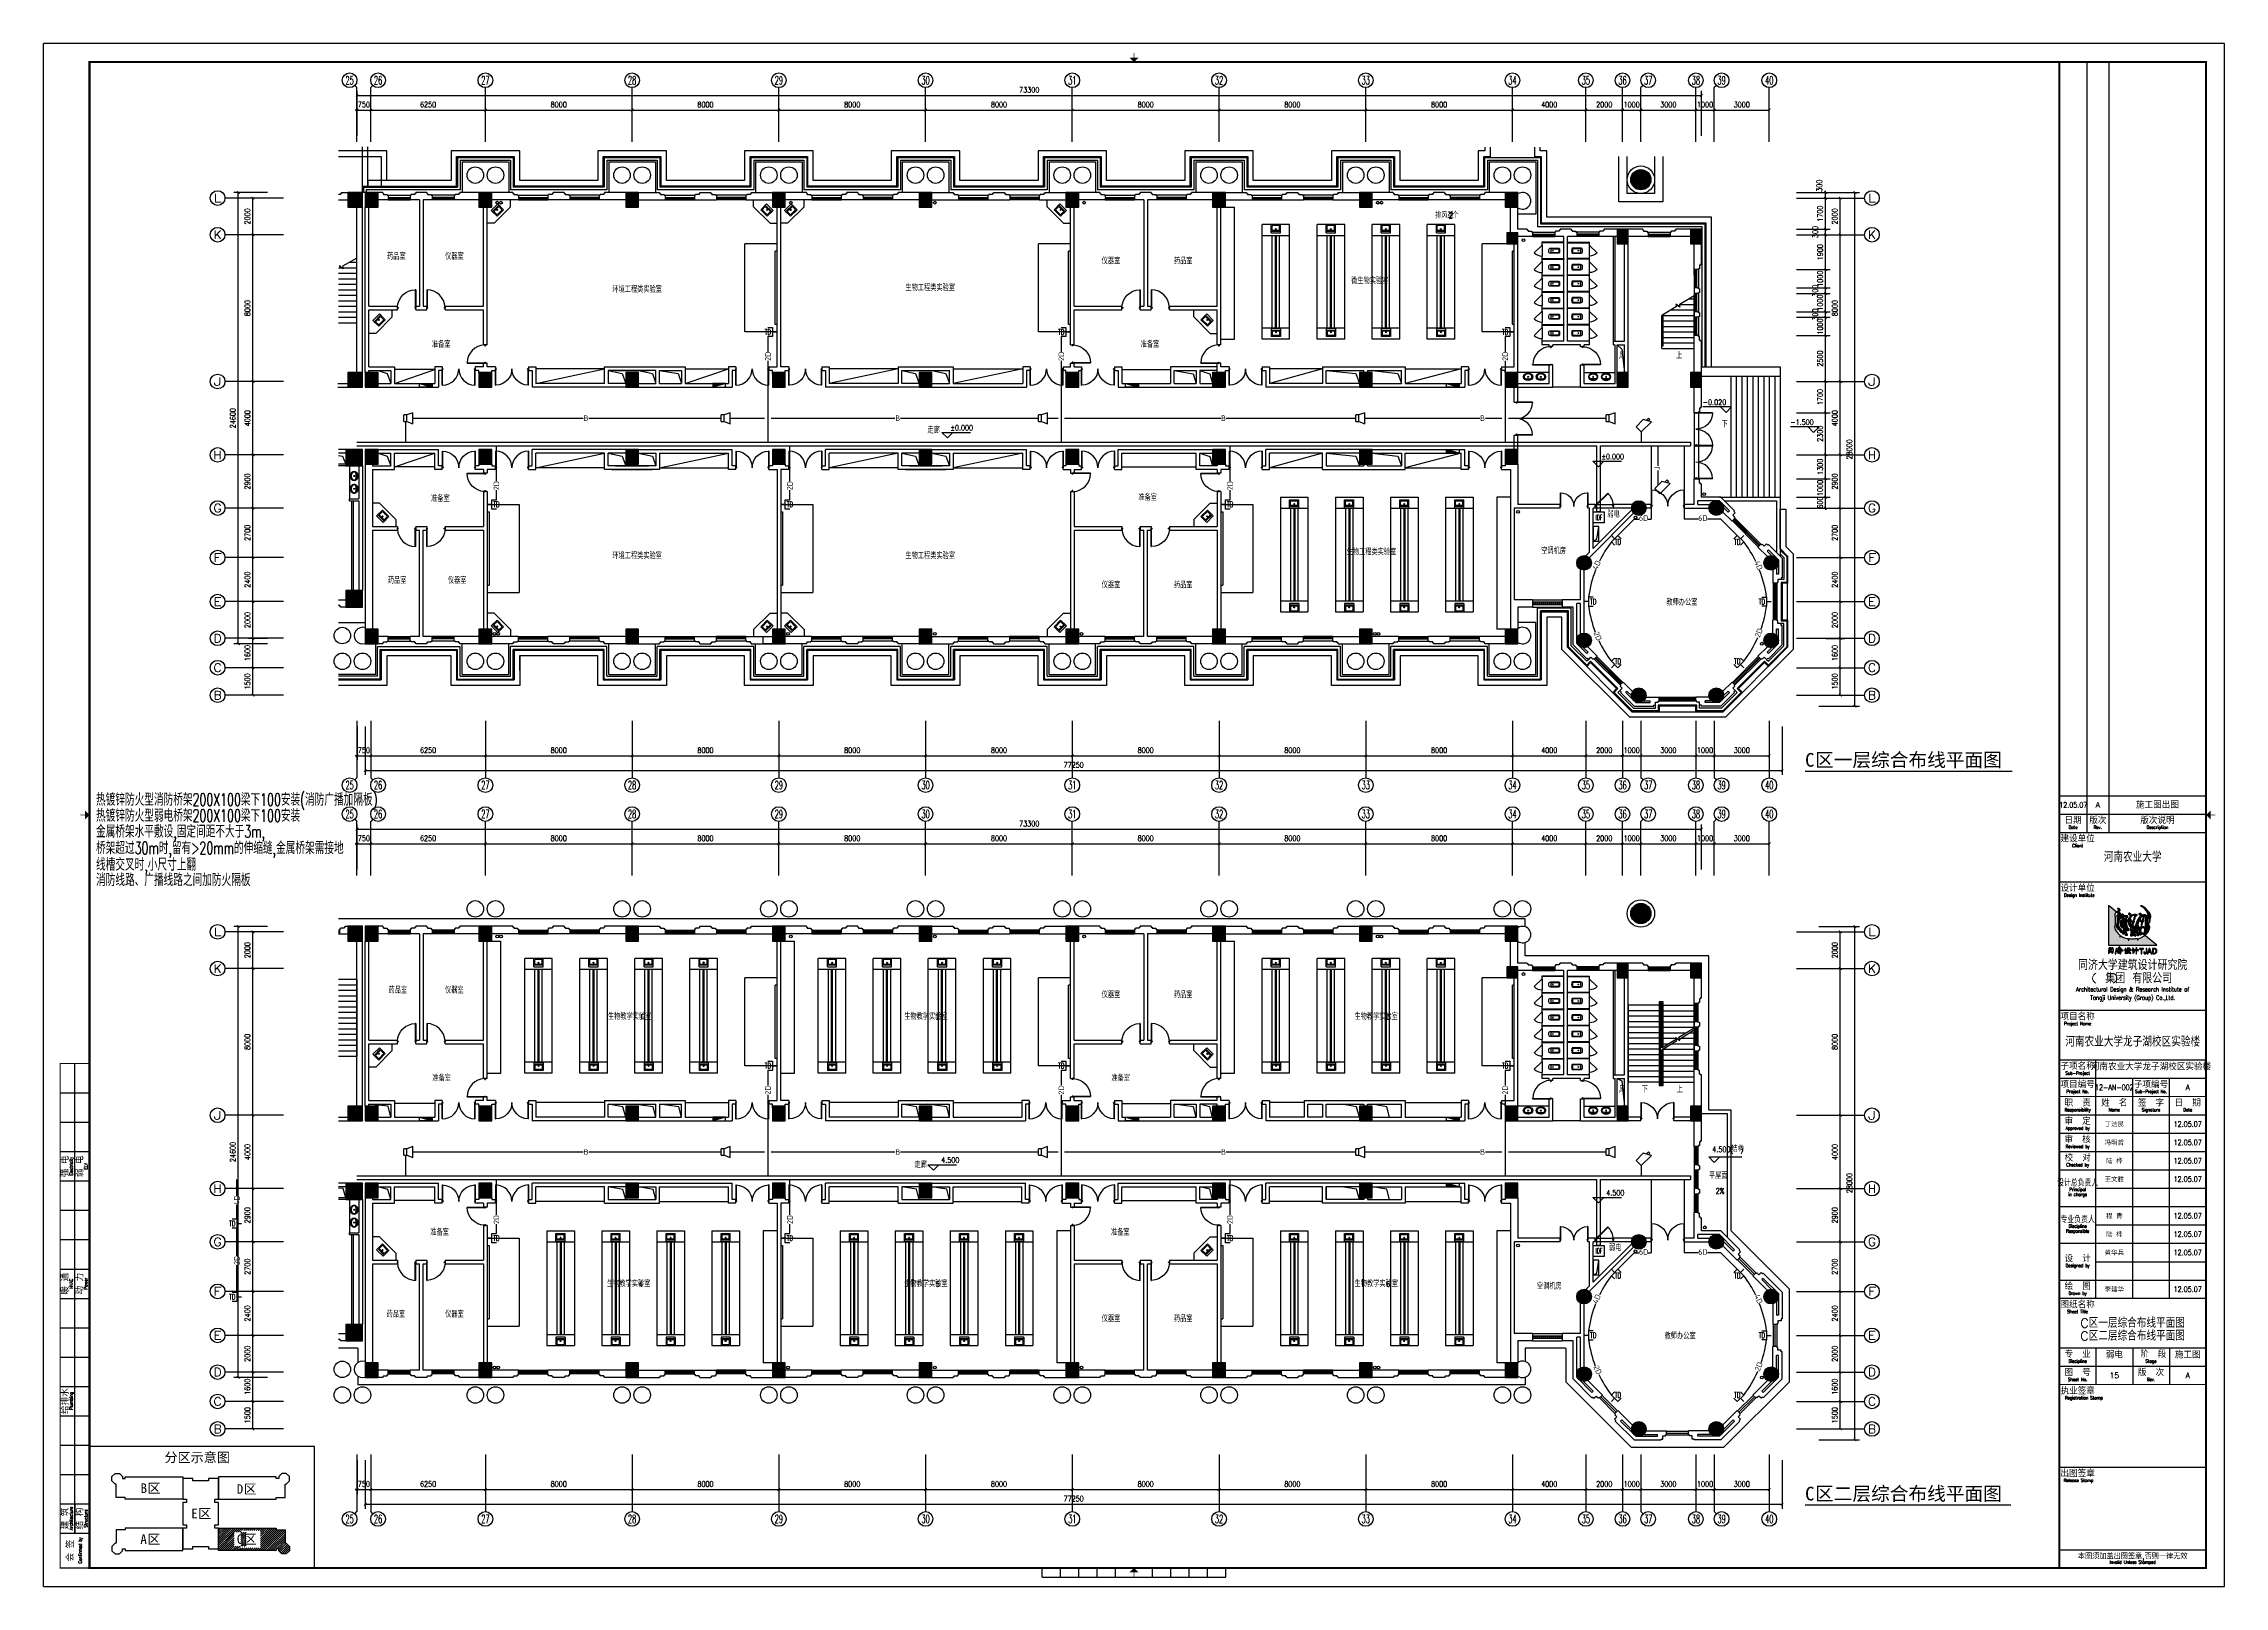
# Model space of a CAD drawing. Extents: x 190999 to 834799, y -200814 to 215286.
# Drawn here: x 428799 to 547699, y 71786 to 155886 of the extents above; entities that cross this region are included whole.
import ezdxf
from ezdxf.enums import TextEntityAlignment as Align

# ---------------------------------------------------------------- set-up
doc = ezdxf.new("R2010")
doc.units = 0
doc.header["$LTSCALE"] = 1000
doc.header["$MEASUREMENT"] = 0
for name, color, linetype in [('00-EQUIP', 3, 'Continuous'), ('00-SIG_TEXT', 7, 'Continuous'), ('00-WIRE-4', 6, 'Continuous'), ('A-卫生间', 250, 'Continuous'), ('A-墙线', 2, 'Continuous'), ('A-外包装修', 250, 'Continuous'), ('A-外窗', 145, 'Continuous'), ('A-家具', 250, 'Continuous'), ('A-门', 167, 'Continuous'), ('AXIS', 3, 'Continuous'), ('AXIS_TEXT', 7, 'Continuous'), ('COLUMN', 2, 'Continuous'), ('DIM_ELEV', 3, 'Continuous'), ('DIM_SYMB', 3, 'Continuous'), ('EQUIP', 3, 'Continuous'), ('EQUIP_消火栓', 6, 'Continuous'), ('PUB_HATCH', 250, 'Continuous'), ('PUB_TEXT', 7, 'Continuous'), ('STAIR', 5, 'Continuous'), ('WALL', 4, 'Continuous'), ('WINDOW', 7, 'Continuous'), ('图框', 189, 'Continuous'), ('屋面排水', 7, 'Continuous'), ('房间名称', 7, 'Continuous'), ('桥架', 1, 'Continuous'), ('洞口线', 177, 'Continuous'), ('电井开洞', 6, 'Continuous'), ('雨水管', 3, 'Continuous'), ('雨水管口', 1, 'Continuous')]:
    doc.layers.add(name, color=color, linetype=linetype)
doc.styles.add('-GBCBIGGBENOR', font='GBENOR.shx', dxfattribs={"bigfont": 'GBCBIG.shx'})
doc.styles.add('_COMPLEX', font='COMPLEX.shx', dxfattribs={"width": 0.5})
doc.styles.add('_TCH_AXIS', font='COMPLEX', dxfattribs={"bigfont": 'GBCBIG'})
doc.styles.add('_TCH_DIM', font='SIMPLEX', dxfattribs={"bigfont": 'GBCBIG'})
doc.styles.add('COMPLEX', font='COMPLEX')
doc.styles.add('DIM_FONT', font='SIMPLEX', dxfattribs={"width": 0.7, "bigfont": 'GBCBIG'})
doc.styles.add('HT', font='simhei.ttf')
doc.styles.add('HZTXT', font='tj-romans1.shx', dxfattribs={"width": 0.6, "bigfont": 'hztxt.shx'})
doc.styles.get("Standard").update_dxf_attribs({"font": 'simhei.ttf'})
doc.styles.add('TKZ1_tjhts.shx', font='tjromant.shx', dxfattribs={"bigfont": 'tjhts.shx'})
doc.styles.add('TKZ2_tjkts.shx', font='tjromant.shx', dxfattribs={"bigfont": 'tjkts.shx'})
doc.styles.add('zz-1', font='arial.ttf', dxfattribs={"width": 0.8})
doc.styles.add('车', font='simhei.ttf')
doc.dimstyles.new('DIMN', dxfattribs={"dimtxt": 300, "dimasz": 100, "dimexe": 250, "dimexo": 300, "dimgap": 150, "dimtad": 1, "dimdec": 0, "dimzin": 0, "dimdsep": 46, "dimtxsty": 'DIM_FONT', "dimblk": 'ARCHTICK', "dimcen": 0.09, "dimclrt": 7, "dimazin": 2, "dimtfac": 1, "dimtdec": 0, "dimtix": 1, "dimtmove": 2, "dimatfit": 3, "dimfxl": 0, "dimtolj": 1, "dimtzin": 0, "dimarcsym": 0})

# ---------------------------------------------------------------- blocks, each defined once
blk = doc.blocks.new('TJAD_TK_LOGO')
at = {"layer": '图框'}
for points in [[(0.309, 0.239, -0.055111), (0.298, 0.218, -0.399817), (0.289, 0.213, -0.15154), (0.281, 0.216, -0.301448), (0.281, 0.226, 0.010306), (0.289, 0.248, -0.01851), (0.216, 0.33, -0.103184), (0.157, 0.423, -0.120959), (0.156, 0.5, 0.063512), (0.168, 0.638, 0.024265), (0.163, 0.716, -0.039016), (0.159, 0.759, -0.148803), (0.167, 0.795, -0.063522), (0.19, 0.819, -0.021561), (0.199, 0.827), (0, 0.989), (0, 0.014), (1.2, 0.014), (0.901, 0.256, -0.02734), (0.87, 0.232, -0.056811), (0.802, 0.195, -0.043653), (0.743, 0.178, 0.070224), (0.74, 0.168, -0.155586), (0.734, 0.146, -0.268078), (0.715, 0.144, 0.046034), (0.714, 0.151, -0.10837), (0.716, 0.158, 0.067272), (0.719, 0.172, 0.007869), (0.606, 0.171, -0.018474), (0.519, 0.174, 0.089356), (0.513, 0.16, -0.084297), (0.509, 0.144, -0.378712), (0.498, 0.137, -0.129516), (0.487, 0.142, 0.010082), (0.489, 0.148, -0.06366), (0.493, 0.159, -0.047427), (0.496, 0.17, 0.412458), (0.493, 0.175, 0.04646), (0.459, 0.179, -0.083304), (0.398, 0.192, -0.056916)], [(0.278, 0.851, 0.150805), (0.286, 0.87, 0.118181), (0.284, 0.888, 0.061251), (0.278, 0.901, 0.110829), (0.266, 0.912, 0.065976), (0.248, 0.919, 0.129921), (0.229, 0.92, 0.40681), (0.226, 0.916, 0.07663), (0.23, 0.907, -0.019502), (0.237, 0.896, -0.085799), (0.241, 0.884, -0.150999), (0.235, 0.858, -0.086307), (0.225, 0.846, -0.019332), (0.206, 0.833, 0.015742), (0.199, 0.827), (0.264, 0.775, -0.014783), (0.267, 0.774, -0.092021), (0.285, 0.767, -0.021612), (0.299, 0.758, 0.020501), (0.302, 0.757, -0.138406), (0.302, 0.756, -0.004327), (0.304, 0.756, 0.041521), (0.307, 0.755, 0.017006), (0.309, 0.756, 0.175362), (0.313, 0.76, 0.115175), (0.313, 0.77, 0.133458), (0.302, 0.795, 0.090138), (0.282, 0.811, 0.068529), (0.267, 0.817, -0.013934), (0.257, 0.819, -0.201719), (0.25, 0.824, -0.378426), (0.25, 0.831, -0.084166), (0.26, 0.837, 0.070184)], [(0.264, 0.775, 0.064867), (0.248, 0.774, 0.116531), (0.226, 0.765, 0.208218), (0.216, 0.75, 0.02194), (0.216, 0.741, -0.003556), (0.223, 0.64, -0.008585), (0.225, 0.606, -0.036626), (0.224, 0.587, -0.030322), (0.219, 0.565, 0.008639), (0.208, 0.528, 0.029199), (0.201, 0.493, 0.047639), (0.199, 0.469, 0.083135), (0.203, 0.45, 0.077424), (0.222, 0.419, 0.095524), (0.251, 0.392, 0.133345), (0.255, 0.391, 0.037671), (0.266, 0.395, -0.074764), (0.289, 0.401, -0.017227), (0.311, 0.402, 0.103318), (0.324, 0.403, 0.529251), (0.324, 0.406, 0.058891), (0.31, 0.414, -0.106556), (0.272, 0.441, -0.157893), (0.244, 0.5, -0.090292), (0.241, 0.541, -0.061166), (0.257, 0.612, -0.11155), (0.27, 0.637, -0.016825), (0.293, 0.661, -0.002917), (0.333, 0.697, 0.013927), (0.345, 0.708)], [(0.474, 0.731, 0.018572), (0.473, 0.731), (0.473, 0.732, 0.06936), (0.47, 0.733, 0.047212), (0.46, 0.735, 0.024282), (0.443, 0.735, -0.000753), (0.412, 0.735, -0.013374), (0.392, 0.736, -0.164458), (0.382, 0.74, -0.15617), (0.376, 0.751, 0.064833), (0.371, 0.765, 0.17195), (0.36, 0.774, 0.077232), (0.348, 0.779, 0.099365), (0.341, 0.778, 0.128164), (0.335, 0.776, 0.199677), (0.331, 0.766, 0.156287), (0.335, 0.754, 0.086381), (0.343, 0.746, 0.029794), (0.351, 0.742, -0.218512), (0.359, 0.734, -0.050196), (0.36, 0.726, -0.223734), (0.356, 0.72, -0.013892), (0.345, 0.708), (0.359, 0.697, -0.00619), (0.387, 0.712, -0.093205), (0.434, 0.721, -0.103421), (0.439, 0.72, -0.384925), (0.441, 0.717, -0.045853), (0.438, 0.703, -0.014561), (0.423, 0.658, 0.006316), (0.419, 0.648), (0.432, 0.637, -0.003465), (0.435, 0.644, -0.002724), (0.456, 0.704, -0.338072), (0.461, 0.707, 0.005218), (0.473, 0.707, 0.309415), (0.476, 0.708, 0.132077), (0.479, 0.71, 0.147744), (0.481, 0.715, 0.135646), (0.481, 0.723, 0.18433)], [(0.756, 0.375, 0.010654), (0.758, 0.371, 0.091005), (0.765, 0.363, 0.311976), (0.77, 0.363)]]:
    blk.add_hatch(color=256, dxfattribs=at).paths.add_polyline_path(points)
h = blk.add_hatch(color=256, dxfattribs=at)
h.paths.add_polyline_path([(0.393, 0.563, -0.011586), (0.397, 0.579, 0.253288), (0.396, 0.579, 0.095247), (0.388, 0.58, -0.0106), (0.376, 0.58, -0.133876), (0.361, 0.583, -0.082431), (0.345, 0.596, -0.01622), (0.332, 0.612, 0.042319), (0.324, 0.621, 0.140851), (0.317, 0.624, 0.145933), (0.308, 0.622, 0.038492), (0.302, 0.618), (0.302, 0.618, 0.000616), (0.3, 0.616, 0.032553), (0.298, 0.615, 0.095329), (0.294, 0.61, 0.096767), (0.291, 0.597, -0.001525), (0.288, 0.574, 0.034244), (0.285, 0.552, 0.085899), (0.292, 0.504, 0.097395), (0.314, 0.467, 0.083463), (0.339, 0.445, 0.098864), (0.352, 0.441, 0.30663), (0.356, 0.443, 0.075685), (0.361, 0.453, 0.009946), (0.371, 0.491, -0.023424), (0.378, 0.51, 0.034776)])
h.paths.add_polyline_path([(0.333, 0.372, 0.321528), (0.33, 0.377, 0.021484), (0.291, 0.382, 0.022843), (0.282, 0.382, 0.102534), (0.276, 0.381, 0.130045), (0.272, 0.378, 0.267367), (0.271, 0.374, -0.005872), (0.276, 0.364, 0.058515), (0.28, 0.355, 0.081344), (0.295, 0.338, 0.099387), (0.309, 0.33, 0.035917), (0.315, 0.328, 0.245908), (0.318, 0.33, 0.105203), (0.327, 0.349, -0.034055), (0.332, 0.365, 0.056891)])
h.paths.add_polyline_path([(0.431, 0.34, 0.245812), (0.436, 0.359, 0.065072), (0.425, 0.393, 0.134826), (0.425, 0.393, -0.114996), (0.425, 0.394, 0.061748), (0.418, 0.405, 0.16919), (0.41, 0.409, 0.009694), (0.393, 0.411, 0.017654), (0.382, 0.412, 0.044621), (0.374, 0.411, 0.15913), (0.368, 0.408, 0.263058), (0.367, 0.404, 0.037983), (0.375, 0.384, -0.091013), (0.378, 0.375, -0.183458), (0.376, 0.37, -0.186991), (0.37, 0.367, -0.076588), (0.364, 0.367, 0.012233), (0.357, 0.368, 0.175338), (0.353, 0.367, 0.023216), (0.34, 0.33, 0.04069), (0.336, 0.312, 0.28537), (0.339, 0.306, 0.048651), (0.347, 0.302, -0.083296), (0.359, 0.295, 0.044689), (0.367, 0.289, 0.196761), (0.378, 0.288, 0.127879), (0.395, 0.298, 0.050671)])
h.paths.add_polyline_path([(0.463, 0.285, 0.013244), (0.461, 0.293, 0.042352), (0.454, 0.311, 0.086452), (0.451, 0.314, 0.181931), (0.447, 0.314, 0.105167), (0.437, 0.307, 0.063777), (0.422, 0.289, 0.079039), (0.415, 0.273, 0.295118), (0.417, 0.263, 0.12746), (0.426, 0.259, 0.051219), (0.438, 0.258, -0.006938), (0.459, 0.255, 0.101871), (0.472, 0.256, 0.282022), (0.475, 0.26, 0.127329), (0.473, 0.266), (0.473, 0.266, -0.004335)])
h.paths.add_polyline_path([(0.658, 0.308, -0.058552), (0.645, 0.335, -0.043685), (0.641, 0.359, 0.088622), (0.637, 0.372, 0.151789), (0.622, 0.385, -0.046532), (0.606, 0.394, 0.04555), (0.599, 0.398, 0.043142), (0.597, 0.399), (0.597, 0.399, 0.251715), (0.586, 0.396, 0.137334), (0.576, 0.371, -0.022108), (0.571, 0.349, 0.025269), (0.557, 0.305, -0.028381), (0.55, 0.284, 0.095667), (0.544, 0.258, 0.266705), (0.554, 0.241, 0.133638), (0.581, 0.24, 0.117773), (0.634, 0.259, 0.081266), (0.66, 0.285, 0.080524), (0.663, 0.292), (0.663, 0.292), (0.664, 0.292), (0.664, 0.295), (0.663, 0.295, 0.059624)])
h.paths.add_polyline_path([(0.568, 0.406, 0.121011), (0.564, 0.41, 0.051248), (0.55, 0.42, 0.077555), (0.545, 0.422, 0.238499), (0.542, 0.421, 0.167798), (0.541, 0.418, 0.09655), (0.541, 0.4, -0.014406), (0.543, 0.392, -0.00033), (0.545, 0.375, 0.1059), (0.551, 0.357, 0.313865), (0.556, 0.357, 0.231713), (0.56, 0.364, 0.026659), (0.564, 0.385, -0.007425), (0.568, 0.4, 0.16995)])
h.paths.add_polyline_path([(0.679, 0.25, 0.082015), (0.68, 0.258, 0.360369), (0.675, 0.264, 0.094324), (0.668, 0.263, 0.109868), (0.666, 0.263, -0.017853), (0.664, 0.262), (0.663, 0.262, 0.095638), (0.652, 0.251, 0.069381), (0.647, 0.242, 0.391778), (0.649, 0.238, 0.16265), (0.658, 0.237, 0.029698), (0.663, 0.239), (0.664, 0.239, 0.027865), (0.674, 0.243, 0.232972)])
h.paths.add_polyline_path([(0.765, 0.309, -0.00792), (0.766, 0.312, -0.04061), (0.767, 0.316, 0.057732), (0.769, 0.323, 0.231089), (0.766, 0.331, 0.223752), (0.755, 0.33, 0.032861), (0.734, 0.315, -0.012035), (0.716, 0.303, 0.160241), (0.7, 0.287, 0.160304), (0.7, 0.267, 0.221951), (0.709, 0.256, 0.080228), (0.726, 0.248, 0.124433), (0.741, 0.247, 0.177577), (0.748, 0.255, 0.06059), (0.758, 0.283, -0.013372)])
h = blk.add_hatch(color=256, dxfattribs=at)
h.paths.add_polyline_path([(0.419, 0.648), (0.359, 0.697, 0.122439), (0.344, 0.679, 0.077208), (0.338, 0.662, 0.221374), (0.343, 0.64, -0.044103), (0.353, 0.625, 0.092474), (0.367, 0.606, 0.149827), (0.383, 0.599, 0.078107), (0.401, 0.6, 0.300992), (0.408, 0.607, 0.003448), (0.412, 0.624, -0.014936)])
h.paths.add_polyline_path([(0.448, 0.531, -0.118411), (0.466, 0.61), (0.432, 0.637, 0.013731), (0.424, 0.609, 0.354128), (0.426, 0.607, 0.149403), (0.425, 0.606, -0.033756), (0.429, 0.605, -0.301225), (0.432, 0.602, -0.067966), (0.431, 0.585, -0.155357), (0.425, 0.583, -0.0383), (0.418, 0.581, 0.394404), (0.414, 0.577, -0.002997), (0.393, 0.506, 0.027314), (0.376, 0.437, 0.262389), (0.377, 0.431, 0.054171), (0.409, 0.43, -0.120269), (0.432, 0.428, -0.238212), (0.445, 0.415, -0.030328), (0.452, 0.384, 0.177342), (0.459, 0.369, 0.189169), (0.473, 0.367, 0.024901), (0.494, 0.37, 0.43233), (0.503, 0.381, 0.054023), (0.499, 0.406, 0.072563), (0.493, 0.423, -0.024272), (0.473, 0.455, -0.09052)])
h.paths.add_polyline_path([(0.591, 0.509), (0.494, 0.587, 0.02545), (0.492, 0.572, 0.128799), (0.501, 0.52, 0.044216), (0.522, 0.484, 0.076323), (0.548, 0.46, 0.034366), (0.562, 0.452, 0.076032), (0.572, 0.449, 0.341488), (0.575, 0.451, 0.069217), (0.584, 0.479, 0.009229)])
h.paths.add_polyline_path([(0.606, 0.496, 0.003269), (0.602, 0.481, 0.051211), (0.597, 0.445, 0.204101), (0.599, 0.435, -0.011598), (0.623, 0.42, -0.044991), (0.66, 0.394, -0.200983), (0.669, 0.38, -0.006426), (0.679, 0.338, 0.079721), (0.687, 0.311, 0.326464), (0.691, 0.309, 0.087838), (0.695, 0.311, 0.087656), (0.715, 0.332, 0.286319), (0.72, 0.36, 0.076349), (0.701, 0.389, -0.160397), (0.676, 0.44), (0.676, 0.44)])
h.paths.add_polyline_path([(0.852, 0.297), (0.79, 0.347, 0.007087), (0.777, 0.301, 0.070922), (0.774, 0.275, 0.248353), (0.779, 0.265, 0.199635), (0.795, 0.268, -0.006886), (0.813, 0.275, 0.05678), (0.847, 0.293, 0.006803)])
h = blk.add_hatch(color=256, dxfattribs=at)
h.paths.add_polyline_path([(0.712, 0.755, 0.083086), (0.708, 0.761, 0.127732), (0.701, 0.764, 0.060999), (0.673, 0.768, 0.050289), (0.649, 0.769, 0.061315), (0.626, 0.765, -0.058239), (0.605, 0.759, -0.023274), (0.577, 0.756, -0.318074), (0.565, 0.762, -0.012807), (0.546, 0.787, 0.176594), (0.527, 0.801, 0.141446), (0.512, 0.802, 0.254042), (0.501, 0.793, 0.094349), (0.5, 0.777, 0.272202), (0.507, 0.767, 0.06938), (0.523, 0.763, -0.099001), (0.54, 0.758, -0.173209), (0.549, 0.747, -0.244282), (0.547, 0.738, -0.042049), (0.531, 0.716, 0.019533), (0.504, 0.683, 0.074328), (0.489, 0.659, -0.003717), (0.466, 0.61), (0.494, 0.587, -0.03259), (0.498, 0.607, -0.114709), (0.504, 0.617), (0.507, 0.619), (0.509, 0.62), (0.512, 0.62), (0.514, 0.619), (0.523, 0.614), (0.529, 0.609), (0.548, 0.592), (0.554, 0.586), (0.555, 0.586, 0.137325), (0.563, 0.582, 0.052206), (0.581, 0.58, -0.039081), (0.596, 0.578, -0.061234), (0.6, 0.577, -0.389955), (0.602, 0.574, -0.015439), (0.601, 0.566, -0.009793), (0.592, 0.514, -0.001555), (0.591, 0.509), (0.606, 0.496, -0.005675), (0.613, 0.522, 0.021764), (0.624, 0.57, -0.037231), (0.627, 0.579, -0.166808), (0.63, 0.581, 0.014415), (0.637, 0.584, 0.232872), (0.642, 0.591, 0.087887), (0.641, 0.601, 0.002273), (0.638, 0.615, -0.178357), (0.638, 0.619, -0.001216), (0.651, 0.66, -0.011476), (0.664, 0.699, -0.017032), (0.676, 0.729, -0.192629), (0.689, 0.74, -0.05264), (0.702, 0.745, 0.121865), (0.712, 0.748, 0.384919)])
h.paths.add_polyline_path([(0.597, 0.737, -0.021509), (0.628, 0.747, -0.053885), (0.638, 0.749, -0.363115), (0.652, 0.741, -0.093078), (0.646, 0.705, 0.023125), (0.622, 0.626, -0.067346), (0.613, 0.603, -0.278742), (0.606, 0.6, -0.067064), (0.586, 0.602, -0.223721), (0.563, 0.619, -0.070697), (0.543, 0.661, -0.171192), (0.544, 0.69, -0.090372), (0.564, 0.717, -0.097027)], flags=16)
h = blk.add_hatch(color=256, dxfattribs=at)
h.paths.add_polyline_path([(0.982, 0.688, -0.266995), (0.988, 0.691, -0.078548), (0.994, 0.689, -0.061401), (1.001, 0.685, -0.140506), (1.007, 0.676, -0.075077), (1.01, 0.653, -0.023792), (1.008, 0.62, 0.028581), (1.007, 0.585, 0.083513), (1.009, 0.572, 0.556873), (1.014, 0.571, 0.099876), (1.028, 0.596, 0.058859), (1.035, 0.633, 0.00868), (1.036, 0.66, -0.055868), (1.045, 0.71, 0.012909), (1.049, 0.719, 0.07627), (1.048, 0.734, 0.168287), (0.983, 0.856, 0.045812), (0.89, 0.946, 0.082299), (0.824, 0.983, 0.045024), (0.802, 0.988, 0.184323), (0.796, 0.987, 0.401214), (0.797, 0.985, 0.073894), (0.803, 0.98, 0.009968), (0.828, 0.967, -0.045085), (0.849, 0.953, -0.042435), (0.89, 0.913, -0.014659), (0.933, 0.859, -0.075958), (0.979, 0.767, 0.183281), (0.919, 0.704, 0.093166), (0.905, 0.577, 0.002645), (0.905, 0.539), (0.95, 0.539, -0.021718), (0.951, 0.561, -0.060902), (0.951, 0.563, -0.750169), (0.953, 0.563, -0.062141), (0.956, 0.558, -0.02804), (0.962, 0.541, -0.001207), (0.963, 0.539), (0.999, 0.539), (0.998, 0.542), (0.986, 0.581, -0.042759), (0.971, 0.648, -0.166183), (0.976, 0.68, -0.02967)])
h.paths.add_polyline_path([(0.921, 0.747, 0.337691), (0.922, 0.75, 0.234051), (0.918, 0.756, 0.085029), (0.898, 0.762, 0.109404), (0.867, 0.76, 0.027051), (0.842, 0.75, 0.096966), (0.82, 0.779, 0.147389), (0.788, 0.798, 0.110178), (0.765, 0.798, 0.193659), (0.754, 0.789, 0.105864), (0.751, 0.781, 0.322715), (0.756, 0.77, 0.090222), (0.775, 0.763, 0.021428), (0.79, 0.76, -0.062248), (0.802, 0.756, -0.0489), (0.814, 0.75, 0.061445), (0.828, 0.743, 0.045204), (0.773, 0.709, 0.105153), (0.746, 0.68, 0.017534), (0.699, 0.593, 0.04727), (0.677, 0.539), (0.731, 0.539, -0.016538), (0.733, 0.546, -0.06987), (0.755, 0.615, -0.55525), (0.762, 0.616, 0.087068), (0.773, 0.608, 0.000587), (0.779, 0.605, 0.051645), (0.781, 0.604, 0.002312), (0.798, 0.592, 0.1078), (0.815, 0.585, 0.06971), (0.83, 0.588, -0.002349), (0.824, 0.554, -0.014725), (0.822, 0.539), (0.839, 0.539, -0.003665), (0.842, 0.55, -0.003176), (0.85, 0.584, -0.214328), (0.855, 0.589, 0.079005), (0.864, 0.594, 0.136284), (0.869, 0.604, 0.042038), (0.87, 0.61, 0.121208), (0.869, 0.615, 0.033156), (0.864, 0.622, -0.089896), (0.861, 0.627, -0.153361), (0.862, 0.632, -0.00558), (0.876, 0.678, -0.02004), (0.892, 0.724, -0.10938), (0.9, 0.737, 0.024126), (0.911, 0.741, 0.094696)])
h.paths.add_polyline_path([(0.871, 0.737, -0.143663), (0.867, 0.714, 0.018808), (0.849, 0.654, -0.117601), (0.837, 0.612, -0.229986), (0.819, 0.61, -0.2857), (0.79, 0.639, -0.267121), (0.803, 0.697, -0.053371), (0.832, 0.724, -0.07094), (0.861, 0.743, -0.49062)], flags=16)
h = blk.add_hatch(color=256, dxfattribs=at)
h.paths.add_polyline_path([(0.952, 0.5, -0.00262), (0.951, 0.526, -0.01182), (0.95, 0.539), (0.905, 0.539, 0.006126), (0.905, 0.449, 0.002492), (0.906, 0.412, 0.048247), (0.887, 0.46, 0.065909), (0.883, 0.465, 0.224936), (0.877, 0.467, 0.038284), (0.864, 0.466, -0.06616), (0.83, 0.465, -0.485088), (0.827, 0.467, -0.101913), (0.828, 0.487, -0.016956), (0.839, 0.539), (0.822, 0.539, -0.017973), (0.817, 0.52, -0.010562), (0.81, 0.476, -0.208845), (0.803, 0.461, -0.11949), (0.791, 0.457, -0.131776), (0.748, 0.465, -0.127624), (0.732, 0.488, -0.118385), (0.731, 0.539), (0.677, 0.539, 0.005191), (0.675, 0.533, 0.105733), (0.676, 0.44), (0.718, 0.405), (0.745, 0.405, -0.078177), (0.747, 0.414, -0.129583), (0.758, 0.426, -0.224047), (0.779, 0.429, -0.071036), (0.78, 0.429, 0.101063), (0.781, 0.428, -0.019588), (0.783, 0.428, -0.023828), (0.784, 0.427, -0.322257), (0.79, 0.416, -0.013384), (0.788, 0.405), (0.804, 0.405, -0.014271), (0.808, 0.414, -0.194353), (0.821, 0.43, -0.094044), (0.855, 0.439, -0.035175), (0.871, 0.44, -0.177154), (0.88, 0.432, -0.054292), (0.893, 0.405), (0.948, 0.405, 0.016129), (0.951, 0.417, 0.043741), (0.953, 0.46, 0.012835)])
h.paths.add_polyline_path([(1.021, 0.458), (1.011, 0.5), (0.999, 0.539), (0.963, 0.539, -0.013434), (0.968, 0.518, -0.01242), (0.972, 0.498, -0.017255), (0.974, 0.479, -0.024091), (0.974, 0.433, -0.03797), (0.971, 0.405), (1.012, 0.405, 0.01383), (1.019, 0.427, 0.116879)])
h.paths.add_polyline_path([(0.967, 0.319, 0.068823), (0.992, 0.356, 0.031999), (1.012, 0.405), (0.971, 0.405, -0.002893), (0.971, 0.403, -0.072675), (0.96, 0.375, -0.038888), (0.948, 0.355, -0.02059), (0.929, 0.332, -0.114728), (0.923, 0.326, -0.052839), (0.914, 0.32), (0.911, 0.319), (0.909, 0.319), (0.909, 0.322), (0.914, 0.334), (0.918, 0.341), (0.933, 0.363), (0.941, 0.383), (0.941, 0.384, 0.030329), (0.948, 0.405), (0.893, 0.405, -0.019139), (0.897, 0.395, -0.131139), (0.901, 0.371, -0.068706), (0.888, 0.337, -0.106182), (0.87, 0.312, -0.027075), (0.852, 0.297), (0.901, 0.256, 0.015633), (0.918, 0.272, -0.009266)])
h = blk.add_hatch(color=256, dxfattribs=at)
h.paths.add_polyline_path([(0.798, 0.379, -0.041396), (0.804, 0.405), (0.788, 0.405, -0.011453), (0.786, 0.396, -0.01007), (0.783, 0.379, -0.034546), (0.778, 0.371, -0.087737), (0.77, 0.363), (0.79, 0.347), (0.79, 0.347, 0.020125)])
h.paths.add_polyline_path([(0.745, 0.405), (0.718, 0.405), (0.756, 0.375, -0.051476), (0.747, 0.393, -0.099669)])
h = blk.add_hatch(color=256, dxfattribs=at)
h.paths.add_polyline_path([(0.109, -0.055, 0.215782), (0.096, -0.053, 0.067417), (0.088, -0.057, -0.168397), (0.072, -0.061, -0.018722), (0.056, -0.059, 0.069135), (0.037, -0.058, -0.211583), (0.032, -0.057, 0.012327), (0.027, -0.054, 0.18165), (0.023, -0.055, 0.234564), (0.014, -0.061, 0.06939), (0.009, -0.077, 0.040114), (0.004, -0.126, 0.00862), (0.004, -0.151, 0.034302), (0.003, -0.186, 0.240525), (0.011, -0.199, 0.151405), (0.014, -0.2, 0.254247), (0.016, -0.192, 0.038225), (0.017, -0.166, -0.061608), (0.019, -0.146, 0.026815), (0.022, -0.113, -0.054652), (0.026, -0.093, -0.028262), (0.029, -0.084, -0.253686), (0.038, -0.079, 0.007206), (0.049, -0.078, -0.006599), (0.073, -0.075, 0.009999), (0.084, -0.072, -0.062381), (0.093, -0.073, -0.15567), (0.099, -0.077, -0.051163), (0.105, -0.085, -0.102101), (0.107, -0.091, -0.03095), (0.107, -0.129, 0.010088), (0.107, -0.15, -0.131285), (0.104, -0.163, -0.019629), (0.101, -0.168, -0.485137), (0.096, -0.17, 0.001583), (0.093, -0.168, 0.165296), (0.088, -0.17, 0.24859), (0.085, -0.178, 0.066176), (0.088, -0.189, 0.038595), (0.091, -0.194, 0.378365), (0.095, -0.196, 0.077759), (0.104, -0.183, 0.016012), (0.112, -0.17, 0.054651), (0.118, -0.155, 0.087206), (0.123, -0.112, 0.064902), (0.117, -0.068, 0.144064)])
h.paths.add_polyline_path([(0.063, -0.093), (0.056, -0.093), (0.053, -0.094), (0.049, -0.096), (0.047, -0.097), (0.046, -0.1, 0.333571), (0.046, -0.104, 0.045952), (0.052, -0.107, 0.064784), (0.062, -0.109, 0.210865), (0.068, -0.107, 0.127927), (0.071, -0.102, 0.211886), (0.07, -0.096, 0.12013), (0.067, -0.094)], flags=17)
h.paths.add_polyline_path([(0.058, -0.146, -0.039434), (0.061, -0.152, 0.054133), (0.064, -0.158, 0.123184), (0.08, -0.15, 0.140353), (0.084, -0.143, 0.284617), (0.083, -0.139, -0.012464), (0.076, -0.135, 0.016141), (0.064, -0.126, -0.029736), (0.041, -0.127, -0.149024), (0.037, -0.13, 0.190304), (0.034, -0.134, 0.089845), (0.033, -0.143, 0.171078), (0.041, -0.157, 0.249801), (0.05, -0.159, 0.378768), (0.055, -0.153, 0.031236), (0.054, -0.146), (0.056, -0.144)], flags=17)
h.paths.add_polyline_path([(0.194, -0.081, -0.130766), (0.193, -0.083, -0.049), (0.189, -0.09, 0.175351), (0.187, -0.096, 0.389375), (0.189, -0.097, 0.146359), (0.197, -0.094, 0.079034), (0.202, -0.089, 0.101244), (0.205, -0.084, 0.132531), (0.205, -0.077, 0.067751), (0.203, -0.072, 0.050259), (0.2, -0.068, 0.454265), (0.198, -0.068, 0.06765), (0.196, -0.073, 0.007561)])
h.paths.add_polyline_path([(0.189, -0.104, 0.313541), (0.186, -0.1, 0.335576), (0.183, -0.102, 0.015792), (0.178, -0.135, -0.057755), (0.171, -0.161, 0.000363), (0.163, -0.186, 0.094511), (0.167, -0.207, 0.230423), (0.17, -0.211, 0.369117), (0.176, -0.206, 0.039319), (0.18, -0.185, -0.109188), (0.189, -0.149, 0.00425), (0.191, -0.143, 0.032369), (0.189, -0.118, -0.025515)])
h.paths.add_polyline_path([(0.251, -0.045, 0.093827), (0.236, -0.063, 0.302072), (0.237, -0.068, 0.296548), (0.244, -0.068, 0.04254), (0.259, -0.06, -0.129019), (0.275, -0.057, -0.117204), (0.279, -0.058, -0.328405), (0.279, -0.061, -0.051459), (0.27, -0.072, 0.085646), (0.26, -0.09, 0.031903), (0.26, -0.093, -0.315533), (0.256, -0.098, -0.134544), (0.251, -0.099, -0.408117), (0.248, -0.096, 0.035639), (0.244, -0.085, 0.084333), (0.242, -0.081, 0.358627), (0.239, -0.08, 0.227473), (0.233, -0.092, 0.148882), (0.235, -0.099, -0.254787), (0.236, -0.106, -0.110418), (0.229, -0.113, -0.032156), (0.217, -0.121, 0.122106), (0.21, -0.128, 0.074479), (0.204, -0.144, 0.233421), (0.206, -0.152, 0.316166), (0.217, -0.152, 0.122903), (0.231, -0.14, 0.056501), (0.241, -0.125, -0.025506), (0.247, -0.11, -0.174643), (0.26, -0.101, 0.004602), (0.266, -0.098, -0.251477), (0.264, -0.107, -0.130218), (0.259, -0.112, 0.16089), (0.254, -0.116, 0.172735), (0.253, -0.123, 0.448793), (0.261, -0.125, 0.141971), (0.272, -0.109, 0.057248), (0.276, -0.094, -0.334885), (0.284, -0.087, -0.076773), (0.288, -0.087, -0.545841), (0.289, -0.089, -0.008092), (0.289, -0.104, 0.139136), (0.295, -0.124, 0.144746), (0.301, -0.128, 0.355116), (0.304, -0.126, 0.046986), (0.306, -0.118, 0.052614), (0.307, -0.115, 0.237681), (0.306, -0.113, 0.025436), (0.302, -0.111, -0.354836), (0.298, -0.107, -0.049448), (0.297, -0.093, -0.035628), (0.297, -0.088, -0.387964), (0.3, -0.084, -0.009611), (0.307, -0.081, 0.187317), (0.311, -0.078, 0.232403), (0.311, -0.072, 0.143525), (0.31, -0.072, 0.022411), (0.288, -0.082, -0.00319), (0.28, -0.086, -0.206179), (0.276, -0.086, -0.165764), (0.274, -0.084, -0.217969), (0.274, -0.08, -0.110096), (0.284, -0.068, -0.031862), (0.296, -0.059, 0.078929), (0.299, -0.057, 0.264707), (0.3, -0.055, 0.034215), (0.298, -0.052, 0.174735), (0.296, -0.052, 0.001752), (0.292, -0.052, -0.177458), (0.287, -0.05, -0.140307), (0.283, -0.047, -0.275752), (0.284, -0.041, 0.167681), (0.285, -0.035, 0.301407), (0.279, -0.03, 0.08311), (0.273, -0.03, 0.130737)])
h.paths.add_polyline_path([(0.327, -0.118, 0.027579), (0.343, -0.127, 0.154526), (0.354, -0.127, 0.082415), (0.363, -0.125, 0.312986), (0.363, -0.119, 0.221824), (0.36, -0.116, 0.031656), (0.355, -0.116, -0.00721), (0.342, -0.112, -0.071904), (0.327, -0.106, -0.267193), (0.324, -0.1, -0.023267), (0.328, -0.092, 0.395574), (0.325, -0.085, 0.188464), (0.317, -0.087, 0.051998), (0.311, -0.09, 0.108508), (0.306, -0.097, 0.200123), (0.304, -0.104, 0.191616), (0.308, -0.109, -0.01282)])
h.paths.add_polyline_path([(0.306, -0.135, 0.188222), (0.299, -0.134, 0.20573), (0.291, -0.139, 0.018376), (0.285, -0.149, -0.117409), (0.277, -0.159, -0.060927), (0.277, -0.146, 0.215117), (0.274, -0.142, 0.470033), (0.27, -0.143, -0.045545), (0.262, -0.149, -0.074224), (0.255, -0.151, -0.568137), (0.252, -0.149, -0.07678), (0.253, -0.144, 0.100197), (0.253, -0.135, 0.387299), (0.25, -0.133, 0.118665), (0.248, -0.134, 0.185429), (0.241, -0.147, -0.018374), (0.239, -0.158, 0.026924), (0.236, -0.169, -0.013447), (0.235, -0.18, 0.097057), (0.236, -0.192, 0.277047), (0.24, -0.195, 0.192921), (0.243, -0.193, 0.125735), (0.246, -0.18, -0.084178), (0.249, -0.165, -0.292454), (0.257, -0.16, -0.427415), (0.263, -0.166, -0.039723), (0.262, -0.177, 0.744354), (0.267, -0.179, 0.173973), (0.275, -0.172, -0.079593), (0.283, -0.162, 0.037997), (0.292, -0.152, -0.536451), (0.3, -0.152, -0.220641), (0.303, -0.166, -0.033334), (0.3, -0.178, -0.02197), (0.292, -0.196, -0.036413), (0.288, -0.204, 0.059035), (0.288, -0.205, 0.221247), (0.289, -0.208, 0.229092), (0.291, -0.208, 0.104052), (0.294, -0.206, 0.039622), (0.303, -0.189, 0.031663), (0.312, -0.173, 0.083922), (0.315, -0.156, 0.095464), (0.311, -0.142, 0.118136)])
h.paths.add_polyline_path([(0.429, -0.094), (0.441, -0.085, 0.028783), (0.422, -0.063), (0.41, -0.071, -0.06685)])
h.paths.add_polyline_path([(0.421, -0.105), (0.402, -0.104), (0.397, -0.104), (0.395, -0.104), (0.395, -0.118), (0.401, -0.118), (0.409, -0.117), (0.416, -0.117), (0.416, -0.171, -0.223037), (0.41, -0.183, -0.003297), (0.409, -0.184), (0.42, -0.194, 0.201777), (0.422, -0.192, -0.033526), (0.454, -0.166, -0.02738), (0.447, -0.153, -0.067274), (0.43, -0.17, -0.004515), (0.43, -0.112, -0.051491), (0.431, -0.104)])
h.paths.add_polyline_path([(0.468, -0.078), (0.468, -0.091, -0.202539), (0.461, -0.102, -0.066868), (0.447, -0.111, -0.101276), (0.461, -0.119, 0.145344), (0.479, -0.102, 0.140249), (0.482, -0.075, -0.003162), (0.512, -0.075, -0.016144), (0.511, -0.091, 0.052901), (0.512, -0.109, 0.214665), (0.515, -0.112, 0.093296), (0.515, -0.112, 0.137117), (0.524, -0.113, 0.000424), (0.537, -0.112, 0.022294), (0.552, -0.111), (0.554, -0.095), (0.55, -0.096), (0.546, -0.097), (0.542, -0.098), (0.536, -0.099), (0.532, -0.1), (0.527, -0.099), (0.526, -0.096), (0.527, -0.081), (0.528, -0.063), (0.521, -0.063), (0.511, -0.063), (0.498, -0.063), (0.486, -0.063), (0.477, -0.063), (0.467, -0.063)])
h.paths.add_polyline_path([(0.506, -0.122, -0.002263), (0.465, -0.122, -0.028919), (0.449, -0.121), (0.449, -0.135), (0.457, -0.134), (0.467, -0.133, -0.001197), (0.501, -0.133, 0.000411), (0.519, -0.133, -0.117897), (0.498, -0.165, -0.081518), (0.473, -0.138), (0.459, -0.142, 0.067412), (0.487, -0.172, -0.099344), (0.437, -0.187, -0.117302), (0.449, -0.199, 0.051291), (0.498, -0.18, 0.052048), (0.547, -0.197, -0.102524), (0.557, -0.182, -0.086164), (0.51, -0.172, 0.112398), (0.541, -0.121, -0.018709)])
h.paths.add_polyline_path([(0.604, -0.118), (0.604, -0.175, -0.094232), (0.598, -0.183), (0.608, -0.197), (0.647, -0.161), (0.64, -0.147), (0.619, -0.169), (0.619, -0.124, -0.058001), (0.621, -0.106, 0.319569), (0.62, -0.105, 0.045142), (0.606, -0.106, 0.020451), (0.594, -0.106, -0.034776), (0.578, -0.105), (0.578, -0.119, -0.030546)])
h.paths.add_polyline_path([(0.61, -0.06), (0.595, -0.066, -0.049542), (0.614, -0.094), (0.63, -0.087, 0.030356)])
h.paths.add_polyline_path([(0.66, -0.105, -0.019379), (0.635, -0.104), (0.635, -0.119, -0.02608), (0.66, -0.118), (0.682, -0.118), (0.682, -0.173, -0.021278), (0.681, -0.201), (0.697, -0.201, -0.017067), (0.697, -0.172), (0.697, -0.118), (0.715, -0.118, -0.024313), (0.741, -0.119), (0.741, -0.104, -0.018656), (0.71, -0.105), (0.697, -0.105), (0.697, -0.077, -0.143011), (0.702, -0.059, 0.162811), (0.697, -0.057, 0.035376), (0.685, -0.056, 0.004148), (0.681, -0.056, -0.046173), (0.682, -0.068, -0.00345), (0.682, -0.105, -0.001359)])
h.paths.add_polyline_path([(0.767, -0.069), (0.767, -0.085), (0.808, -0.085), (0.808, -0.2), (0.826, -0.2), (0.826, -0.085), (0.867, -0.085), (0.867, -0.069)])
h.paths.add_polyline_path([(0.93, -0.157, -0.040499), (0.929, -0.174, -0.3078), (0.915, -0.188, -0.189438), (0.897, -0.184, -0.186489), (0.89, -0.172, -0.07743), (0.889, -0.158), (0.872, -0.158, 0.198241), (0.882, -0.194, 0.214326), (0.91, -0.204, 0.249549), (0.941, -0.191, 0.135294), (0.948, -0.164), (0.948, -0.069), (0.93, -0.069)])
h.paths.add_polyline_path([(1.028, -0.069), (1.009, -0.069), (0.96, -0.2), (0.979, -0.2), (0.993, -0.161), (1.044, -0.161), (1.058, -0.2), (1.077, -0.2)])
h.paths.add_polyline_path([(1.019, -0.088), (1.039, -0.146), (0.998, -0.146)], flags=16)
h.paths.add_polyline_path([(1.091, -0.069), (1.091, -0.2), (1.14, -0.2, 0.229129), (1.182, -0.183, 0.179316), (1.197, -0.134, 0.181564), (1.183, -0.086, 0.220204), (1.141, -0.069)])
h.paths.add_polyline_path([(1.109, -0.085), (1.139, -0.085, -0.337188), (1.175, -0.108, -0.124189), (1.177, -0.152, -0.40123), (1.139, -0.184), (1.109, -0.184)], flags=16)
for points in [[(0, 0.989), (0, 0.014), (1.2, 0.014)], [(0.867, -0.069), (0.767, -0.069), (0.767, -0.085), (0.808, -0.085), (0.808, -0.2), (0.826, -0.2), (0.826, -0.085), (0.867, -0.085)], [(1.009, -0.069), (0.96, -0.2), (0.979, -0.2), (0.993, -0.161), (1.044, -0.161), (1.058, -0.2), (1.077, -0.2), (1.028, -0.069)], [(1.019, -0.088), (0.998, -0.146), (1.039, -0.146)]]:
    blk.add_lwpolyline(points, close=True, dxfattribs=at)
for points in [[(1.048, 0.734, 0.168287), (0.983, 0.856, 0.045812), (0.89, 0.946, 0.082299), (0.824, 0.983, 0.045024), (0.802, 0.988, 0.184323), (0.796, 0.987, 0.401214), (0.797, 0.985, 0.073894), (0.803, 0.98, 0.009968), (0.828, 0.967, -0.045085), (0.849, 0.953, -0.042435), (0.89, 0.913, -0.014659), (0.933, 0.859, -0.075958), (0.979, 0.767, 0.183281), (0.919, 0.704, 0.093166), (0.905, 0.577, 0.00877), (0.905, 0.449, 0.002492), (0.906, 0.412, 0.048247), (0.887, 0.46, 0.065909), (0.883, 0.465, 0.224936), (0.877, 0.467, 0.038284), (0.864, 0.466, -0.06616), (0.83, 0.465, -0.485088), (0.827, 0.467, -0.101913), (0.828, 0.487, -0.020622), (0.842, 0.55, -0.003176), (0.85, 0.584, -0.214328), (0.855, 0.589, 0.079005), (0.864, 0.594, 0.136284), (0.869, 0.604, 0.042038), (0.87, 0.61, 0.13569), (0.868, 0.615, 0.030912), (0.864, 0.622, -0.089896), (0.861, 0.627, -0.153361), (0.862, 0.632, -0.00558), (0.876, 0.678, -0.02004), (0.892, 0.724, -0.10938), (0.9, 0.737, 0.024126), (0.911, 0.741, 0.094696), (0.921, 0.747, 0.397569), (0.922, 0.751, 0.211166), (0.918, 0.756, 0.085029), (0.898, 0.762, 0.109404), (0.867, 0.76, 0.027051), (0.842, 0.75, 0.096966), (0.82, 0.779, 0.147389), (0.788, 0.798, 0.110178), (0.765, 0.798, 0.193659), (0.754, 0.789, 0.105864), (0.751, 0.781, 0.322715), (0.756, 0.77, 0.090222), (0.775, 0.763, 0.021428), (0.79, 0.76, -0.062248), (0.802, 0.756, -0.0489), (0.814, 0.75, 0.061445), (0.828, 0.743, 0.045204), (0.773, 0.709, 0.105153), (0.746, 0.68, 0.017534), (0.699, 0.593, 0.052474), (0.675, 0.533, 0.105733), (0.676, 0.44, 0.160397), (0.701, 0.389, -0.076349), (0.72, 0.36, -0.286319), (0.715, 0.332, -0.087656), (0.695, 0.311, -0.08033), (0.691, 0.31, -0.368951), (0.687, 0.311, -0.079318), (0.679, 0.338, 0.006426), (0.669, 0.38, 0.200983), (0.66, 0.394, 0.044991), (0.623, 0.42, 0.011598), (0.599, 0.435, -0.204101), (0.597, 0.445, -0.051211), (0.602, 0.481, -0.008944), (0.613, 0.522, 0.021764), (0.624, 0.57, -0.037231), (0.627, 0.579, -0.166808), (0.63, 0.581, 0.014415), (0.637, 0.584, 0.232872), (0.642, 0.591, 0.087887), (0.641, 0.601, 0.002324), (0.638, 0.615, -0.163549), (0.638, 0.619, -0.001216), (0.651, 0.66, -0.011476), (0.664, 0.699, -0.017032), (0.676, 0.729, -0.192629), (0.689, 0.74, -0.05264), (0.702, 0.745, 0.121865), (0.712, 0.748, 0.384919), (0.712, 0.755, 0.083086), (0.708, 0.761, 0.127732), (0.701, 0.764, 0.060999), (0.673, 0.768, 0.050289), (0.649, 0.769, 0.061315), (0.626, 0.765, -0.058239), (0.605, 0.759, -0.023274), (0.577, 0.756, -0.318074), (0.565, 0.762, -0.012807), (0.546, 0.787, 0.176594), (0.527, 0.801, 0.141446), (0.512, 0.802, 0.254042), (0.501, 0.793, 0.094349), (0.5, 0.777, 0.272202), (0.507, 0.767, 0.06938), (0.523, 0.763, -0.099001), (0.54, 0.758, -0.176084), (0.549, 0.747, -0.238335), (0.547, 0.738, -0.042049), (0.531, 0.716, 0.019533), (0.504, 0.683, 0.074328), (0.489, 0.659, -0.003717), (0.466, 0.61, 0.118412), (0.448, 0.531, 0.09052), (0.473, 0.455, 0.024272), (0.493, 0.423, -0.072563), (0.499, 0.406, -0.054023), (0.503, 0.381, -0.43233), (0.494, 0.37, -0.024901), (0.473, 0.367, -0.189169), (0.459, 0.369, -0.177342), (0.452, 0.384, 0.030328), (0.445, 0.415, 0.238212), (0.432, 0.428, 0.120269), (0.409, 0.43, -0.054171), (0.377, 0.431, -0.262389), (0.376, 0.437, -0.027314), (0.393, 0.506, 0.002997), (0.414, 0.577, -0.42145), (0.418, 0.581, 0.036527), (0.425, 0.583, 0.155357), (0.431, 0.585, 0.067966), (0.432, 0.602, 0.301225), (0.429, 0.605, 0.033756), (0.425, 0.606, -0.149403), (0.426, 0.607, -0.354128), (0.424, 0.609, -0.017197), (0.435, 0.644, -0.010154), (0.435, 0.644, -0.002724), (0.456, 0.704, -0.338072), (0.461, 0.707, 0.005218), (0.473, 0.707, 0.309415), (0.476, 0.708, 0.132077), (0.479, 0.71, 0.147744), (0.481, 0.715, 0.135646), (0.481, 0.723, 0.18433), (0.474, 0.731, 0.018572), (0.473, 0.731), (0.473, 0.732, 0.071117), (0.47, 0.733, 0.046841), (0.46, 0.735, 0.024282), (0.443, 0.735, -0.000753), (0.412, 0.735, -0.013374), (0.392, 0.736, -0.164458), (0.382, 0.74, -0.15617), (0.376, 0.751, 0.064833), (0.371, 0.765, 0.17195), (0.36, 0.774, 0.077232), (0.348, 0.779, 0.099365), (0.341, 0.778, 0.128164), (0.335, 0.776, 0.199677), (0.331, 0.766, 0.156287), (0.335, 0.754, 0.086381), (0.343, 0.746, 0.029794), (0.351, 0.742, -0.218512), (0.359, 0.734, -0.050196), (0.36, 0.726, -0.223734), (0.356, 0.72, -0.027824), (0.333, 0.697, 0.002917), (0.293, 0.661, 0.016825), (0.27, 0.637, 0.11155), (0.257, 0.612, 0.061166), (0.241, 0.541, 0.090292), (0.244, 0.5, 0.157893), (0.272, 0.441, 0.106556), (0.31, 0.414, -0.057352), (0.324, 0.406, -0.620281), (0.324, 0.403, -0.103318), (0.311, 0.402, 0.017227), (0.289, 0.401, 0.074764), (0.266, 0.395, -0.037671), (0.255, 0.391, -0.146442), (0.251, 0.392, -0.094541), (0.222, 0.419, -0.075684), (0.203, 0.449, -0.086697), (0.199, 0.469, -0.047639), (0.201, 0.493, -0.029199), (0.208, 0.528, -0.008639), (0.219, 0.565, 0.030322), (0.224, 0.587, 0.036626), (0.225, 0.606, 0.008585), (0.223, 0.64, 0.003541), (0.216, 0.741, -0.022961), (0.216, 0.75, -0.208218), (0.226, 0.765, -0.116531), (0.248, 0.774, -0.079727), (0.267, 0.774, -0.092021), (0.285, 0.767, -0.021612), (0.299, 0.758, 0.020501), (0.302, 0.757, -0.138406), (0.302, 0.756, -0.004327), (0.304, 0.756, 0.041521), (0.307, 0.755, 0.017006), (0.309, 0.756, 0.218913), (0.313, 0.761, 0.100805), (0.313, 0.77, 0.133458), (0.302, 0.795, 0.090138), (0.282, 0.811, 0.068529), (0.267, 0.817, -0.013934), (0.257, 0.819, -0.201719), (0.25, 0.824, -0.33618), (0.25, 0.83, -0.089843), (0.26, 0.837, 0.067656), (0.277, 0.851, 0.15691), (0.286, 0.87, 0.118181), (0.284, 0.888, 0.061251), (0.278, 0.901, 0.110829), (0.266, 0.912, 0.065976), (0.248, 0.919, 0.126476), (0.229, 0.92, 0.453262), (0.226, 0.916, 0.07663), (0.23, 0.907, -0.019502), (0.237, 0.896, -0.085799), (0.241, 0.884, -0.150999), (0.235, 0.858, -0.086307), (0.225, 0.846, -0.019332), (0.206, 0.833, 0.037315), (0.19, 0.819, 0.063522), (0.167, 0.795, 0.148803), (0.159, 0.759, 0.039016), (0.163, 0.716, -0.024265), (0.168, 0.638, -0.063512), (0.156, 0.5, 0.120959), (0.157, 0.423, 0.103184), (0.216, 0.33, 0.01851), (0.289, 0.248, -0.010306), (0.281, 0.226, 0.301448), (0.281, 0.216, 0.15154), (0.289, 0.213, 0.399817), (0.298, 0.218, 0.055111), (0.309, 0.239, 0.056916), (0.398, 0.192, 0.083304), (0.459, 0.179, -0.046418), (0.493, 0.175, -0.509372), (0.496, 0.169, 0.042269), (0.493, 0.159, 0.06366), (0.489, 0.148, -0.010082), (0.487, 0.142, 0.129516), (0.498, 0.137, 0.378712), (0.509, 0.144, 0.084297), (0.513, 0.16, -0.089356), (0.519, 0.174, 0.018474), (0.606, 0.171, -0.007869), (0.719, 0.172, -0.067272), (0.716, 0.158, 0.10837), (0.714, 0.151, -0.046034), (0.715, 0.144, 0.268078), (0.734, 0.146, 0.155586), (0.74, 0.168, -0.070224), (0.743, 0.178, 0.043653), (0.802, 0.195, 0.056811), (0.87, 0.232, 0.042991), (0.918, 0.272, -0.009266), (0.967, 0.319, 0.068823), (0.992, 0.356, 0.045849), (1.019, 0.427, 0.116879), (1.021, 0.458), (1.011, 0.5), (0.998, 0.542), (0.986, 0.581, -0.042759), (0.971, 0.648, -0.166183), (0.976, 0.68, -0.02967), (0.982, 0.688, -0.266995), (0.988, 0.691, -0.078548), (0.994, 0.689, -0.061401), (1.001, 0.685, -0.140506), (1.007, 0.676, -0.075077), (1.01, 0.653, -0.023792), (1.008, 0.62, 0.028581), (1.007, 0.585, 0.083513), (1.009, 0.572, 0.561681), (1.014, 0.571, 0.099708), (1.028, 0.596, 0.059415), (1.035, 0.634, 0.008566), (1.036, 0.66, -0.055868), (1.045, 0.71, 0.012909), (1.049, 0.719, 0.07627)], [(0.084, -0.072, -0.064608), (0.094, -0.074, -0.148081), (0.099, -0.077, -0.051163), (0.105, -0.085, -0.102101), (0.107, -0.091, -0.03095), (0.107, -0.129, 0.010316), (0.107, -0.151, -0.114991), (0.104, -0.162, -0.026322), (0.1, -0.169, -0.36855), (0.096, -0.17, 0.001583), (0.093, -0.168, 0.165296), (0.088, -0.17, 0.284311), (0.085, -0.18, 0.058684), (0.088, -0.189, 0.035482), (0.091, -0.194, 0.42388), (0.095, -0.196, 0.077759), (0.104, -0.183, 0.016012), (0.112, -0.17, 0.060529), (0.119, -0.154, 0.083781), (0.123, -0.112, 0.063229), (0.118, -0.07, 0.154163), (0.109, -0.055, 0.215782), (0.096, -0.053, 0.067417), (0.088, -0.057, -0.15511), (0.074, -0.061, -0.020128), (0.056, -0.059, 0.069135), (0.037, -0.058, -0.152007), (0.033, -0.058, 0.015393), (0.027, -0.054, 0.18165), (0.023, -0.055, 0.24442), (0.014, -0.061, 0.067673), (0.009, -0.077, 0.040114), (0.004, -0.126, 0.00862), (0.004, -0.151, 0.034302), (0.003, -0.186, 0.219688), (0.01, -0.198, 0.224662), (0.014, -0.2, 0.254247), (0.016, -0.192, 0.038225), (0.017, -0.166, -0.061608), (0.019, -0.146, 0.026815), (0.022, -0.113, -0.054652), (0.026, -0.093, -0.028262), (0.029, -0.084, -0.253686), (0.038, -0.079, 0.007206), (0.049, -0.078, -0.006599), (0.073, -0.075, 0.009999)], [(0.273, -0.03, 0.130737), (0.251, -0.045, 0.088699), (0.237, -0.062, 0.387064), (0.237, -0.068, 0.296548), (0.244, -0.068, 0.04254), (0.259, -0.06, -0.129019), (0.275, -0.057, -0.117204), (0.279, -0.058, -0.328405), (0.279, -0.061, -0.051459), (0.27, -0.072, 0.085646), (0.26, -0.09, 0.042347), (0.26, -0.094, -0.257362), (0.256, -0.098, -0.134544), (0.251, -0.099, -0.408117), (0.248, -0.096, 0.033303), (0.245, -0.086, 0.096312), (0.242, -0.081, 0.428215), (0.239, -0.081, 0.197066), (0.233, -0.091, 0.173607), (0.235, -0.099, -0.254787), (0.236, -0.106, -0.110418), (0.229, -0.113, -0.032156), (0.217, -0.121, 0.123756), (0.21, -0.128, 0.067355), (0.204, -0.143, 0.278531), (0.206, -0.152, 0.316166), (0.217, -0.152, 0.122903), (0.231, -0.14, 0.056501), (0.241, -0.125, -0.025506), (0.247, -0.11, -0.174643), (0.26, -0.101, 0.004602), (0.266, -0.098, -0.251477), (0.264, -0.107, -0.130218), (0.259, -0.112, 0.16089), (0.254, -0.116, 0.172735), (0.253, -0.123, 0.448793), (0.261, -0.125, 0.141971), (0.272, -0.109, 0.060529), (0.277, -0.094, -0.306995), (0.284, -0.087, -0.076773), (0.288, -0.087, -0.332365), (0.289, -0.088, -0.00874), (0.289, -0.104, 0.139136), (0.295, -0.124, 0.144746), (0.301, -0.128, 0.411443), (0.304, -0.126, 0.044065), (0.306, -0.118, 0.052614), (0.307, -0.115, 0.288852), (0.305, -0.113, 0.027434), (0.301, -0.111, -0.22073), (0.298, -0.109, -0.053716), (0.297, -0.093, -0.048058), (0.297, -0.087, -0.264203), (0.3, -0.084, -0.009366), (0.307, -0.081, 0.189138), (0.311, -0.078, 0.23794), (0.311, -0.072, 0.298753), (0.309, -0.072, 0.021447), (0.288, -0.082, -0.00319), (0.28, -0.086, -0.206179), (0.276, -0.086, -0.165764), (0.274, -0.084, -0.217969), (0.274, -0.08, -0.110096), (0.284, -0.068, -0.031862), (0.296, -0.059, 0.078929), (0.299, -0.057, 0.347861), (0.299, -0.054, 0.026782), (0.298, -0.052, 0.206765), (0.295, -0.052, 0.001894), (0.291, -0.052, -0.151169), (0.287, -0.05, -0.140307), (0.283, -0.047, -0.275752), (0.284, -0.041, 0.167681), (0.285, -0.035, 0.301407), (0.279, -0.03, 0.08311)], [(0.552, -0.111), (0.554, -0.095), (0.55, -0.096), (0.546, -0.097), (0.542, -0.098), (0.536, -0.099), (0.532, -0.1), (0.528, -0.099), (0.526, -0.098), (0.526, -0.097), (0.526, -0.095), (0.527, -0.081), (0.528, -0.063), (0.521, -0.063), (0.511, -0.063), (0.498, -0.063), (0.486, -0.063), (0.477, -0.063), (0.467, -0.063), (0.468, -0.078), (0.468, -0.091, -0.202539), (0.461, -0.102, -0.066868), (0.447, -0.111, -0.101276), (0.461, -0.119, 0.145344), (0.479, -0.102, 0.140249), (0.482, -0.075, -0.003162), (0.512, -0.075), (0.512, -0.075, -0.016144), (0.511, -0.091, 0.050777), (0.512, -0.108, 0.255064), (0.515, -0.112, 0.093296), (0.515, -0.112, 0.137117), (0.524, -0.113, 0.000424), (0.537, -0.112, 0.022294)], [(0.578, -0.105), (0.578, -0.119, -0.030546), (0.604, -0.118), (0.604, -0.175, -0.094232), (0.598, -0.183), (0.608, -0.197), (0.647, -0.161), (0.64, -0.147), (0.619, -0.169), (0.619, -0.124, -0.055814), (0.621, -0.106, 0.652499), (0.62, -0.105, 0.044194), (0.606, -0.106, 0.020451), (0.594, -0.106, -0.034776)], [(0.93, -0.069), (0.93, -0.157, -0.040499), (0.929, -0.174, -0.3078), (0.915, -0.188, -0.189438), (0.897, -0.184, -0.186489), (0.89, -0.172, -0.07743), (0.889, -0.158), (0.872, -0.158, 0.198241), (0.882, -0.194, 0.214326), (0.91, -0.204, 0.249549), (0.941, -0.191, 0.135294), (0.948, -0.164), (0.948, -0.069)], [(1.091, -0.069), (1.091, -0.2), (1.14, -0.2, 0.229129), (1.182, -0.183, 0.179316), (1.197, -0.134, 0.181564), (1.183, -0.086, 0.220204), (1.141, -0.069)], [(1.109, -0.085), (1.109, -0.184), (1.139, -0.184, 0.40123), (1.177, -0.152, 0.124189), (1.175, -0.108, 0.337188), (1.139, -0.085)]]:
    blk.add_lwpolyline(points, format="xyb", close=True, dxfattribs=at)
for points in [[(0.396, 0.579, 0.094892), (0.388, 0.58, -0.0106), (0.376, 0.58, -0.133876), (0.361, 0.583, -0.082431), (0.345, 0.596, -0.01622), (0.332, 0.612, 0.042319), (0.324, 0.621, 0.140851), (0.317, 0.624, 0.145933), (0.308, 0.622, 0.038492), (0.302, 0.618), (0.302, 0.618, 0.000616), (0.3, 0.616, 0.031804), (0.298, 0.615, 0.096292), (0.294, 0.61, 0.096767), (0.291, 0.597, -0.001525), (0.288, 0.574, 0.034244), (0.285, 0.552, 0.085899), (0.292, 0.504, 0.097395), (0.314, 0.467, 0.083463), (0.339, 0.445, 0.098864), (0.352, 0.441, 0.30663), (0.356, 0.443, 0.075685), (0.361, 0.453, 0.009946), (0.371, 0.491, -0.023424), (0.378, 0.51, 0.034776), (0.393, 0.563, -0.011586), (0.397, 0.579, 0.266953), (0.396, 0.579, -9.367818)], [(0.434, 0.721, 0.093231), (0.387, 0.712, 0.00619), (0.359, 0.697, 0.122439), (0.344, 0.679, 0.077208), (0.338, 0.662, 0.223971), (0.343, 0.64, -0.043458), (0.353, 0.625, 0.092474), (0.367, 0.606, 0.149827), (0.383, 0.599, 0.078107), (0.401, 0.6, 0.300992), (0.408, 0.607, 0.003448), (0.412, 0.624, -0.021253), (0.423, 0.658, 0.014561), (0.438, 0.703, 0.045853), (0.441, 0.717, 0.360509), (0.44, 0.72, 0.107188), (0.434, 0.721, -16745.559379)], [(0.596, 0.578, 0.039081), (0.581, 0.58, -0.052206), (0.563, 0.582, -0.137325), (0.555, 0.586), (0.554, 0.586), (0.548, 0.592), (0.529, 0.609), (0.523, 0.614), (0.514, 0.619), (0.512, 0.62), (0.509, 0.62), (0.507, 0.619), (0.504, 0.617, 0.11368), (0.499, 0.607, 0.058255), (0.492, 0.572, 0.128799), (0.501, 0.52, 0.044216), (0.522, 0.484, 0.076323), (0.548, 0.46, 0.034366), (0.562, 0.452, 0.072238), (0.572, 0.449, 0.392565), (0.575, 0.451, 0.069217), (0.584, 0.479, 0.010784), (0.592, 0.514, 0.009793), (0.601, 0.566, 0.015439), (0.602, 0.574, 0.389955), (0.6, 0.577, 0.061234), (0.596, 0.578, -16.613237)], [(0.628, 0.747, 0.021509), (0.597, 0.737, 0.097027), (0.564, 0.717, 0.090372), (0.544, 0.69, 0.169889), (0.543, 0.661, 0.071038), (0.563, 0.619, 0.223721), (0.586, 0.602, 0.067064), (0.606, 0.6, 0.278742), (0.613, 0.603, 0.067346), (0.622, 0.626, -0.023125), (0.646, 0.705, 0.093078), (0.652, 0.741, 0.363115), (0.638, 0.749, 0.053885), (0.628, 0.747, 6.810958)], [(0.83, 0.588, -0.06971), (0.815, 0.585, -0.1078), (0.798, 0.592, -0.002312), (0.781, 0.604, -0.051645), (0.779, 0.605, -0.000587), (0.773, 0.608, -0.087068), (0.762, 0.616, 0.55525), (0.755, 0.615, 0.06987), (0.733, 0.546, 0.135187), (0.732, 0.488, 0.127624), (0.748, 0.465, 0.131776), (0.791, 0.457, 0.11949), (0.803, 0.461, 0.208845), (0.81, 0.476, 0.010562), (0.817, 0.52, 0.032706), (0.824, 0.554, 0.002349), (0.83, 0.588, 0.084937)], [(0.861, 0.743, 0.07094), (0.832, 0.724, 0.053371), (0.803, 0.697, 0.267121), (0.79, 0.639, 0.2857), (0.819, 0.61, 0.229986), (0.837, 0.612, 0.117601), (0.849, 0.654, -0.018808), (0.867, 0.714, 0.14456), (0.871, 0.737, 0.484806), (0.861, 0.743, 5.237074)], [(0.951, 0.561, 0.033546), (0.951, 0.526, 0.00262), (0.952, 0.5, -0.012835), (0.953, 0.46, -0.043741), (0.951, 0.417, -0.046481), (0.941, 0.384), (0.941, 0.383), (0.933, 0.363), (0.918, 0.341), (0.914, 0.334), (0.909, 0.322), (0.909, 0.32), (0.909, 0.319), (0.911, 0.319), (0.914, 0.32, 0.052839), (0.923, 0.326, 0.114728), (0.929, 0.332, 0.02059), (0.948, 0.355, 0.038888), (0.96, 0.375, 0.072675), (0.971, 0.403, 0.040867), (0.974, 0.433, 0.024091), (0.974, 0.479, 0.017255), (0.972, 0.498, 0.01242), (0.968, 0.518, 0.014641), (0.962, 0.541, 0.02804), (0.956, 0.558, 0.062141), (0.953, 0.563, 0.750169), (0.951, 0.563, 0.060902), (0.951, 0.561, -13.357546)], [(0.33, 0.377, 0.021484), (0.291, 0.382, 0.022843), (0.282, 0.382, 0.102534), (0.276, 0.381, 0.130045), (0.272, 0.378, 0.297474), (0.271, 0.373, -0.00558), (0.276, 0.364, 0.058515), (0.28, 0.355, 0.081344), (0.295, 0.338, 0.099387), (0.309, 0.33, 0.035917), (0.315, 0.328, 0.291616), (0.319, 0.33, 0.101893), (0.327, 0.349, -0.0334), (0.331, 0.365, 0.055709), (0.333, 0.372, 0.351699), (0.33, 0.377, 0.192035)], [(0.374, 0.411, 0.15913), (0.368, 0.408, 0.288408), (0.367, 0.403, 0.037176), (0.375, 0.384, -0.091013), (0.378, 0.375, -0.183458), (0.376, 0.37, -0.186991), (0.37, 0.367, -0.073503), (0.364, 0.367, 0.012051), (0.357, 0.368, 0.191959), (0.353, 0.367, 0.023216), (0.34, 0.33, 0.04069), (0.336, 0.312, 0.28537), (0.339, 0.306, 0.048651), (0.347, 0.302, -0.083296), (0.359, 0.295, 0.044689), (0.367, 0.289, 0.196761), (0.378, 0.288, 0.127879), (0.395, 0.298, 0.050671), (0.431, 0.34, 0.245812), (0.436, 0.359, 0.065072), (0.425, 0.393, 0.14855), (0.425, 0.393, -0.105311), (0.425, 0.394, 0.061748), (0.418, 0.405, 0.172152), (0.41, 0.409, 0.009599), (0.393, 0.411, 0.017654), (0.382, 0.412, 0.044621), (0.374, 0.411, 14.039162)], [(0.447, 0.314, 0.105167), (0.437, 0.307, 0.063777), (0.422, 0.289, 0.079039), (0.415, 0.273, 0.295118), (0.417, 0.263, 0.12746), (0.426, 0.259, 0.051219), (0.438, 0.258, -0.006938), (0.459, 0.255, 0.096731), (0.471, 0.256, 0.313514), (0.475, 0.26, 0.118262), (0.474, 0.266), (0.474, 0.266), (0.473, 0.266, -0.004335), (0.463, 0.285, 0.013244), (0.461, 0.293, 0.040921), (0.454, 0.31, 0.09847), (0.451, 0.314, 0.181931), (0.447, 0.314, 6.785247)], [(0.564, 0.41, 0.051248), (0.55, 0.42, 0.074352), (0.545, 0.422, 0.258738), (0.542, 0.421, 0.167798), (0.541, 0.418, 0.09655), (0.541, 0.4, -0.014406), (0.543, 0.392, -0.00033), (0.545, 0.375, 0.1059), (0.551, 0.357, 0.313865), (0.556, 0.357, 0.231713), (0.56, 0.364, 0.026659), (0.564, 0.385, -0.007268), (0.568, 0.399, 0.17843), (0.568, 0.406, 0.121011), (0.564, 0.41, -4.005973)], [(0.599, 0.398, 0.043142), (0.597, 0.399), (0.597, 0.399, 0.251715), (0.586, 0.396, 0.137334), (0.576, 0.371, -0.022108), (0.571, 0.349, 0.025269), (0.557, 0.305, -0.028381), (0.55, 0.284, 0.095667), (0.544, 0.258, 0.266705), (0.554, 0.241, 0.133638), (0.581, 0.24, 0.117773), (0.634, 0.259, 0.081266), (0.66, 0.285, 0.080524), (0.663, 0.292), (0.663, 0.292), (0.664, 0.292), (0.664, 0.295), (0.663, 0.295, 0.059624), (0.658, 0.308, -0.058552), (0.645, 0.335, -0.043685), (0.641, 0.359, 0.088622), (0.637, 0.372, 0.151789), (0.622, 0.385, -0.046532), (0.606, 0.394, 0.04555), (0.599, 0.398, -0.637022)], [(0.663, 0.262, 0.095638), (0.652, 0.251, 0.069381), (0.647, 0.242, 0.391778), (0.649, 0.238, 0.16265), (0.658, 0.237, 0.029698), (0.663, 0.239), (0.664, 0.239, 0.027865), (0.674, 0.243, 0.232972), (0.679, 0.25, 0.082015), (0.68, 0.258, 0.360369), (0.675, 0.264, 0.094324), (0.668, 0.263, 0.122116), (0.665, 0.263, -0.015671), (0.664, 0.262), (0.663, 0.262)], [(0.755, 0.33, 0.032861), (0.734, 0.315, -0.012035), (0.716, 0.303, 0.160241), (0.7, 0.287, 0.160304), (0.7, 0.267, 0.221951), (0.709, 0.256, 0.080228), (0.726, 0.248, 0.124433), (0.741, 0.247, 0.177577), (0.748, 0.255, 0.06059), (0.758, 0.283, -0.013372), (0.765, 0.309, -0.00792), (0.766, 0.312, -0.04061), (0.767, 0.316, 0.057732), (0.769, 0.323, 0.231089), (0.766, 0.331, 0.223752), (0.755, 0.33, 2.735032)], [(0.779, 0.429, 0.224008), (0.758, 0.426, 0.129583), (0.747, 0.414, 0.179243), (0.747, 0.393, 0.062164), (0.758, 0.371, 0.091005), (0.765, 0.363, 0.312007), (0.77, 0.363, 0.087732), (0.778, 0.371, 0.034546), (0.783, 0.379, 0.01007), (0.786, 0.396, 0.02484), (0.79, 0.416, 0.322257), (0.784, 0.427, 0.023828), (0.783, 0.428, 0.019588), (0.781, 0.428, -0.101063), (0.78, 0.429, 0.071042), (0.779, 0.429, 42.184609)], [(0.808, 0.414, 0.0557), (0.798, 0.379, -0.020125), (0.79, 0.347, 0.007087), (0.777, 0.301, 0.070922), (0.774, 0.275, 0.248353), (0.779, 0.265, 0.199635), (0.795, 0.268, -0.006886), (0.813, 0.275, 0.05678), (0.847, 0.293, 0.033884), (0.87, 0.312, 0.106182), (0.888, 0.337, 0.068706), (0.901, 0.371, 0.131139), (0.897, 0.395, 0.073508), (0.88, 0.432, 0.177154), (0.871, 0.44, 0.035175), (0.855, 0.439, 0.094044), (0.821, 0.43, 0.194353), (0.808, 0.414, 1.395504)], [(0.041, -0.127), (0.041, -0.127, -0.149024), (0.037, -0.13, 0.190304), (0.034, -0.134, 0.089845), (0.033, -0.143, 0.171078), (0.041, -0.157, 0.249801), (0.05, -0.159, 0.403637), (0.055, -0.152, 0.029133), (0.054, -0.146), (0.056, -0.144), (0.058, -0.146, -0.039434), (0.061, -0.152, 0.054133), (0.064, -0.158, 0.123184), (0.08, -0.15, 0.129726), (0.084, -0.144, 0.403849), (0.082, -0.139, -0.010847), (0.076, -0.135, 0.016141), (0.064, -0.126, -0.029736), (0.041, -0.127, 49.864195)], [(0.067, -0.094), (0.063, -0.093), (0.056, -0.093), (0.053, -0.094), (0.049, -0.096), (0.047, -0.097), (0.046, -0.1), (0.046, -0.1, 0.333571), (0.046, -0.104, 0.045952), (0.052, -0.107, 0.064784), (0.062, -0.109, 0.210865), (0.068, -0.107, 0.127927), (0.071, -0.102, 0.211886), (0.07, -0.096, 0.12013), (0.067, -0.094, 0.205248)], [(0.183, -0.102, 0.015792), (0.178, -0.135, -0.057755), (0.171, -0.161, 0.000363), (0.163, -0.186, 0.094511), (0.167, -0.207, 0.230423), (0.17, -0.211, 0.369117), (0.176, -0.206, 0.039319), (0.18, -0.185, -0.109188), (0.189, -0.149, 0.00425), (0.191, -0.143, 0.032369), (0.189, -0.118, -0.024093), (0.189, -0.105, 0.365167), (0.186, -0.1, 0.335576), (0.183, -0.102, -4.82272)], [(0.198, -0.068, 0.064778), (0.196, -0.073, 0.007561), (0.194, -0.081, -0.130766), (0.193, -0.083, -0.049), (0.189, -0.09, 0.145283), (0.187, -0.095, 0.551757), (0.189, -0.097, 0.146359), (0.197, -0.094, 0.079034), (0.202, -0.089, 0.101244), (0.205, -0.084, 0.132531), (0.205, -0.077, 0.09128), (0.202, -0.071, 0.033188), (0.2, -0.068, 0.58845), (0.198, -0.068, 1.283189)], [(0.248, -0.134, 0.185682), (0.241, -0.147, -0.018341), (0.239, -0.158, 0.026924), (0.236, -0.169, -0.013447), (0.235, -0.18, 0.093363), (0.236, -0.192, 0.304335), (0.24, -0.195, 0.291554), (0.244, -0.192, 0.117574), (0.246, -0.179, -0.079063), (0.249, -0.165, -0.300592), (0.257, -0.16, -0.368552), (0.263, -0.165, -0.043209), (0.262, -0.177, 0.744354), (0.267, -0.179, 0.177438), (0.275, -0.172, -0.078291), (0.283, -0.162, 0.039946), (0.293, -0.151, -0.451499), (0.3, -0.151, -0.230308), (0.303, -0.166, -0.033334), (0.3, -0.178, -0.02197), (0.292, -0.196, -0.034481), (0.288, -0.204, 0.327695), (0.288, -0.206, 0.128468), (0.289, -0.208, 0.229092), (0.291, -0.208, 0.151567), (0.295, -0.204, 0.035943), (0.303, -0.189, 0.031663), (0.312, -0.173, 0.083922), (0.315, -0.156, 0.095464), (0.311, -0.142, 0.118136), (0.306, -0.135, 0.188222), (0.299, -0.134, 0.20573), (0.291, -0.139, 0.021251), (0.284, -0.151, -0.101043), (0.277, -0.159, -0.060927), (0.277, -0.146, 0.215117), (0.274, -0.142, 0.470033), (0.27, -0.143, -0.045545), (0.262, -0.149, -0.074224), (0.255, -0.151, -0.417651), (0.252, -0.15, -0.097649), (0.253, -0.144, 0.097114), (0.253, -0.135, 0.421439), (0.25, -0.133, 0.118665), (0.248, -0.134, 0.480434)], [(0.324, -0.1, -0.023267), (0.328, -0.092, 0.395574), (0.325, -0.085, 0.188464), (0.317, -0.087, 0.051998), (0.311, -0.09, 0.108508), (0.306, -0.097, 0.200123), (0.304, -0.104, 0.239968), (0.309, -0.109, -0.011966), (0.327, -0.118, 0.026796), (0.343, -0.126, 0.16248), (0.354, -0.127, 0.082415), (0.363, -0.125, 0.312986), (0.363, -0.119, 0.221824), (0.36, -0.116, 0.031656), (0.355, -0.116, -0.00721), (0.342, -0.112, -0.071904), (0.327, -0.106, -0.267193), (0.324, -0.1, -1.034673)], [(0.431, -0.104), (0.421, -0.105), (0.402, -0.104), (0.397, -0.104), (0.395, -0.104), (0.395, -0.104), (0.395, -0.118), (0.401, -0.118), (0.409, -0.117), (0.416, -0.117), (0.416, -0.171, -0.221898), (0.41, -0.183, -0.003297), (0.409, -0.184), (0.42, -0.194, 0.201777), (0.422, -0.192, -0.033526), (0.454, -0.166, -0.02738), (0.447, -0.153, -0.067274), (0.43, -0.17, -0.004515), (0.43, -0.112, -0.051491), (0.431, -0.104, 1.276431)], [(0.441, -0.085, 0.028783), (0.422, -0.063), (0.41, -0.071, -0.06685), (0.429, -0.094), (0.441, -0.085)], [(0.449, -0.121), (0.449, -0.135), (0.457, -0.134), (0.467, -0.133, -0.001197), (0.501, -0.133, 0.000411), (0.519, -0.133, -0.117897), (0.498, -0.165, -0.081518), (0.473, -0.138), (0.459, -0.142, 0.067412), (0.487, -0.172, -0.099344), (0.437, -0.187, -0.117302), (0.449, -0.199, 0.051291), (0.498, -0.18, 0.052048), (0.547, -0.197, -0.102524), (0.557, -0.182, -0.086164), (0.51, -0.172, 0.112398), (0.541, -0.121, -0.018709), (0.506, -0.122, -0.002263), (0.465, -0.122, -0.029288), (0.449, -0.121, -12.247816)], [(0.61, -0.06), (0.595, -0.066, -0.049542), (0.614, -0.094), (0.63, -0.087, 0.030356), (0.61, -0.06, -0.367543)], [(0.702, -0.059, 0.162811), (0.697, -0.057, 0.035376), (0.685, -0.056, 0.004148), (0.681, -0.056, -0.046173), (0.682, -0.068, -0.00345), (0.682, -0.105, -0.001359), (0.66, -0.105, -0.019379), (0.635, -0.104), (0.635, -0.119, -0.02608), (0.66, -0.118), (0.682, -0.118), (0.682, -0.173, -0.021278), (0.681, -0.201), (0.697, -0.201, -0.017067), (0.697, -0.172), (0.697, -0.118), (0.715, -0.118, -0.024106), (0.741, -0.119), (0.741, -0.104, -0.018656), (0.71, -0.105), (0.697, -0.105), (0.697, -0.077, -0.143011), (0.702, -0.059, -0.556347)]]:
    blk.add_lwpolyline(points, format="xyb", dxfattribs=at)
at = {"layer": '图框', "style": 'TKZ1_tjhts.shx'}
for s, height, p in [('同济大学建筑设计研究院', 0.25884, (0.6, -0.475)), (' 集团 有限公司', 0.2588, (0.659, -0.803))]:
    blk.add_text(s, height=height, dxfattribs=at).set_placement(p, align=Align.MIDDLE_CENTER)
at = {"layer": '图框', "style": 'TKZ1_tjhts.shx', "width": 0.7}
for s, p in [('Architectural Design & Research Institute of', (0.6, -1.081)), ('Tongji University (Group) Co.,Ltd.', (0.6, -1.289))]:
    blk.add_text(s, height=0.10898, dxfattribs=at).set_placement(p, align=Align.MIDDLE_CENTER)
at = {"layer": '图框', "style": 'TKZ1_tjhts.shx', "width": 1.7}
blk.add_text('(  )', height=0.1589, dxfattribs=at).set_placement((-0.44, -0.875))
blk = doc.blocks.new('TJAD_TK_A0')
at = {"layer": '图框'}
for p, q in [((2162, 399.3), (973, 399.3)), ((973, -441.7), (973, 399.3)), ((2162, -441.7), (2162, 399.3)), ((2087, 389.3), (2087, -30.7)), ((2099, 389.3), (2099, -30.7)), ((2072, -10.7), (2152, -10.7)), ((2072, -20.7), (2152, -20.7)), ((2072, -30.7), (2152, -30.7)), ((990, -412.7), (990, -156.7)), ((2072, -154.7), (2152, -154.7)), ((2072, -164.7), (2152, -164.7)), ((2092, -284.7), (2092, -154.7)), ((2112, -284.7), (2112, -164.7)), ((2132, -284.7), (2132, -164.7)), ((982, -172.7), (998, -172.7)), ((982, -188.7), (998, -188.7)), ((2072, -184.7), (2152, -184.7)), ((2072, -194.7), (2152, -194.7)), ((982, -204.7), (998, -204.7)), ((2072, -204.7), (2152, -204.7)), ((982, -220.7), (998, -220.7)), ((2072, -214.7), (2152, -214.7)), ((2092, -224.7), (2152, -224.7)), ((982, -236.7), (998, -236.7)), ((2072, -234.7), (2152, -234.7)), ((2092, -244.7), (2152, -244.7)), ((982, -252.7), (998, -252.7)), ((2072, -254.7), (2152, -254.7)), ((982, -268.7), (998, -268.7)), ((2092, -264.7), (2152, -264.7)), ((982, -284.7), (998, -284.7)), ((2072, -274.7), (2152, -274.7)), ((982, -300.7), (998, -300.7)), ((982, -316.7), (998, -316.7)), ((2072, -311.7), (2152, -311.7)), ((2092, -311.7), (2092, -331.7)), ((2112, -311.7), (2112, -331.7)), ((2132, -311.7), (2132, -331.7)), ((982, -332.7), (998, -332.7)), ((2072, -321.7), (2152, -321.7)), ((982, -348.7), (998, -348.7)), ((982, -364.7), (998, -364.7)), ((2072, -376.7), (2152, -376.7)), ((982, -380.7), (998, -380.7)), ((982, -396.7), (998, -396.7)), ((990, -396.7), (990, -412.7)), ((982, -412.7), (998, -412.7)), ((2072, -421.7), (2152, -421.7)), ((1517.5, -436.6), (1517.5, -431.6)), ((1517.5, -436.6), (1617.5, -436.6)), ((1527.5, -436.6), (1527.5, -431.6)), ((1537.5, -436.6), (1537.5, -431.6)), ((1547.5, -436.6), (1547.5, -431.6)), ((1557.5, -436.6), (1557.5, -431.6)), ((1577.5, -436.6), (1577.5, -431.6)), ((1587.5, -436.6), (1587.5, -431.6)), ((1597.5, -436.6), (1597.5, -431.6)), ((1607.5, -436.6), (1607.5, -431.6)), ((1617.5, -436.6), (1617.5, -431.6)), ((973, -441.7), (2162, -441.7))]:
    blk.add_line(p, q, dxfattribs=at)
for points, const_width in [([(1567.5, 391.7), (1567.5, 394.2)], 0.3), ([(2072, 389.3), (2072, -431.7)], 1), ([(995.5, -21.2), (993, -21.2)], 0.3), ([(2154.6, -21.2), (2157.1, -21.2)], 0.3), ([(2072, -30.7), (2152, -30.7)], 0.6), ([(2072, -57.7), (2152, -57.7)], 0.6), ([(2072, -127.7), (2152, -127.7)], 0.6), ([(998, -431.7), (982, -431.7), (982, -156.7), (998, -156.7)], 0.6), ([(2072, -174.7), (2152, -174.7)], 0.6), ([(2072, -284.7), (2152, -284.7)], 0.6), ([(2072, -331.7), (2152, -331.7)], 0.6), ([(1567.5, -434.1), (1567.5, -436.6)], 0.3)]:
    blk.add_lwpolyline(points, dxfattribs=dict(at, const_width=const_width))
at = {"layer": '图框', "const_width": 1.2}
blk.add_lwpolyline([(2152, -431.7), (2152, 389.3), (998, 389.3), (998, -431.7)], close=True, dxfattribs=at)
at = {"layer": '图框'}
for points in [[(1565, 391.7), (1570, 391.7), (1567.5, 389.2)], [(995.5, -23.7), (995.5, -18.7), (998, -21.2)], [(2154.6, -23.7), (2154.6, -18.7), (2152.1, -21.2)], [(1570, -434.1), (1565, -434.1), (1567.5, -431.6)]]:
    blk.add_solid(points, dxfattribs=at)
at = {"color": 1, "xscale": 22.02171320475958, "yscale": 22.02171320475958, "zscale": 22.02171320475958}
blk.add_blockref('TJAD_TK_LOGO', (2098.8, -92.4), dxfattribs=at)
at = {"layer": '图框', "color": 3, "style": 'TKZ1_tjhts.shx', "width": 0.7}
for s, p in [('12.05.07', (2079.6, -15.7)), ('12-AN-002', (2102, -169.7))]:
    blk.add_text(s, height=3, dxfattribs=at).set_placement(p, align=Align.MIDDLE_CENTER)
at = {"layer": '图框', "style": 'TKZ2_tjkts.shx'}
for s, height, p in [('日期', 3.6, (2079.5, -24.2)), ('版次', 3.6, (2093, -24.2)), ('版次说明', 3.6, (2125.5, -24.2)), ('建设单位', 3.6, (2082, -34.2)), ('设计单位', 3.6, (2082, -61.2)), ('项目名称', 3.6, (2082, -131.2)), ('子项名称', 3.6, (2082, -158.2)), ('项目编号', 3.6, (2082, -168.2)), ('子项编号', 3.6, (2122, -168.2)), ('职  责', 3.6, (2082, -178.2)), ('姓  名', 3.6, (2102, -178.2)), ('签  字', 3.6, (2122, -178.2)), ('日  期', 3.6, (2142, -178.2)), ('审  定', 3.6, (2082, -188.2)), ('审  核', 3.6, (2082, -198.2)), ('校  对', 3.6, (2082, -208.2)), ('设  计', 3.6, (2082, -263.1)), ('绘  图', 3.6, (2082, -278.2)), ('图纸名称', 3.6, (2082, -288.2)), ('专  业', 3.6, (2082, -315.2)), (' 阶  段', 3.6, (2122, -315.2)), ('图  号', 3.6, (2082, -325.2)), ('版  次', 3.6, (2122, -325.2)), ('执业签章', 3.6, (2082, -335.2)), ('出图签章', 3.6, (2082, -380.2)), ('本图须加盖出图签章,否则一律无效', 3, (2112, -425.3))]:
    blk.add_text(s, height=height, dxfattribs=at).set_placement(p, align=Align.MIDDLE_CENTER)
at = {"layer": '图框', "color": 3, "style": 'TKZ1_tjhts.shx'}
for s, height, p in [('A', 3, (2093, -15.7)), ('施工图出图', 3.6, (2125.5, -15.8)), ('河南农业大学', 5, (2112, -44.2)), ('河南农业大学龙子湖校区实验楼', 5, (2112, -144.9)), ('河南农业大学龙子湖校区实验楼', 3.6, (2122, -158.5)), ('A', 3, (2142, -169.7)), ('弱电', 3.6, (2102, -315.5)), ('施工图', 3.6, (2142, -315.5)), ('A', 3, (2142, -326.7))]:
    blk.add_text(s, height=height, dxfattribs=at).set_placement(p, align=Align.MIDDLE_CENTER)
at = {"layer": '图框', "style": 'TKZ2_tjkts.shx'}
for s, height, width, p in [('Date', 1.8, 0.8, (2079.5, -27.9)), ('Rev.', 1.8, 0.8, (2093, -27.9)), ('Description', 1.8, 0.8, (2125.5, -27.9)), ('Client', 1.8, 0.8, (2082, -37.9)), ('Design Institute', 1.8, 0.8, (2082.9, -64.9)), ('Project Name', 1.8, 0.8, (2082, -134.9)), ('Sub-Project', 1.8, 0.8, (2082, -161.9)), ('Project No.', 1.8, 0.8, (2082, -171.9)), ('Sub-Project No.', 1.8, 0.7, (2122, -171.9)), ('Responsibility', 1.8, 0.8, (2082, -181.9)), ('Name', 1.8, 0.8, (2102, -181.9)), ('Signature', 1.8, 0.8, (2122, -181.9)), ('Date', 1.8, 0.8, (2142, -181.9)), ('Approved by', 1.8, 0.8, (2082, -191.9)), ('Reviewed by', 1.8, 0.8, (2082, -201.9)), ('Checked by', 1.8, 0.8, (2082, -211.9)), ('设计总负责人', 3.6, 0.8, (2082, -221.8)), ('Principal', 1.8, 0.8, (2082, -225.3)), ('in charge', 1.8, 0.8, (2082, -228)), ('专业负责人', 3.6, 0.8, (2082, -241.8)), ('Responsible', 1.8, 0.8, (2082, -248)), ('Discipline', 1.8, 0.8, (2082, -245.3)), ('Designed by', 1.8, 0.8, (2082, -266.8)), ('Drawn by', 1.8, 0.8, (2082, -281.9)), ('Sheet Title', 1.8, 0.8, (2082, -291.9)), ('Discipline', 1.8, 0.8, (2082, -318.9)), ('Stage', 1.8, 0.8, (2122, -318.9)), ('Sheet No.', 1.8, 0.8, (2082, -328.9)), ('Rev.', 1.8, 0.8, (2122, -328.9)), ('Registration Stamp', 1.8, 0.8, (2085.4, -338.9)), ('Release Stamp', 1.8, 0.8, (2082.5, -383.9)), ('Invalid Unless Stamped', 1.8, 0.8, (2112, -428.5))]:
    blk.add_text(s, height=height, dxfattribs=dict(at, width=width)).set_placement(p, align=Align.MIDDLE_CENTER)
at = {"layer": '图框', "color": 0, "style": '车'}
for s, p in [('丁洁民', (2102, -189.7)), ('冯明哲', (2102, -199.7)), ('陆 桦', (2102, -209.7)), ('王文胜', (2102, -219.7)), ('程 青', (2102, -239.7)), ('陆 桦', (2102, -249.7)), ('黄华兵', (2102, -259.7)), ('李建华', (2102, -279.7))]:
    blk.add_text(s, height=2.5, dxfattribs=at).set_placement(p, align=Align.MIDDLE_CENTER)
at = {"layer": '图框', "color": 0, "style": 'TKZ1_tjhts.shx', "width": 0.7}
for p in [(2142, -189.7), (2142, -199.7), (2142, -209.7), (2142, -219.7), (2142, -239.7), (2142, -249.7), (2142, -259.7), (2142, -279.7)]:
    blk.add_text('12.05.07', height=3, dxfattribs=at).set_placement(p, align=Align.MIDDLE_CENTER)
at = {"layer": '图框', "style": 'TKZ2_tjkts.shx'}
for s, p in [('强 电', (984.8, -212.7)), ('弱 电', (992.8, -212.7)), ('暖 通', (984.8, -276.7)), ('动 力', (992.8, -276.7)), ('给排水', (984.8, -340.7)), ('建 筑', (984.8, -404.7)), ('结 构', (992.8, -404.7)), ('会 签', (987.6, -422.2))]:
    blk.add_text(s, height=3.6, rotation=90, dxfattribs=at).set_placement(p, align=Align.MIDDLE_CENTER)
at = {"layer": '图框', "style": 'TKZ2_tjkts.shx', "width": 0.8}
for s, p in [('Electricity', (988, -212.7)), ('ELV', (996, -212.7)), ('HVAC', (988, -276.7)), ('Power', (996, -276.7)), ('Plumbing', (988, -340.7)), ('Architecture', (988, -404.7)), ('Structure', (996, -404.7)), ('Confirmed by', (992.9, -422.1))]:
    blk.add_text(s, height=1.8, rotation=90, dxfattribs=at).set_placement(p, align=Align.MIDDLE_CENTER)
blk = doc.blocks.new('m1800')
at = {"layer": 'A-墙线'}
for p, q in [((-900, -100), (-900, 100)), ((900, -100), (900, 100))]:
    blk.add_line(p, q, dxfattribs=at)
at = {"layer": 'A-门'}
for p, q in [((-900, 900), (-900, 0)), ((-900, 900), (-880, 900)), ((-900, 50), (-870, 50)), ((-900, 0), (-850, 0)), ((-880, 900), (-880, 50)), ((-870, 50), (-870, 30)), ((-870, 30), (-850, 30)), ((-850, 30), (-850, 0)), ((850, 30), (850, 0)), ((870, 30), (850, 30)), ((900, 0), (850, 0)), ((870, 50), (870, 30)), ((900, 50), (870, 50)), ((880, 900), (880, 50)), ((900, 900), (880, 900)), ((900, 900), (900, 0))]:
    blk.add_line(p, q, dxfattribs=at)
for centre, start, end in [((-900, 0), 0, 88.72666), ((900, 0), 91.27334, 180)]:
    blk.add_arc(centre, 900, start, end, dxfattribs=at)
blk = doc.blocks.new('m1000')
at = {"layer": 'A-墙线'}
for p, q in [((0, 0), (0, 200)), ((1000, 0), (1000, 200))]:
    blk.add_line(p, q, dxfattribs=at)
at = {"layer": 'A-门'}
for p, q in [((0, 1100), (0, 100)), ((0, 1100), (20, 1100)), ((0, 150), (30, 150)), ((0, 100), (50, 100)), ((20, 1100), (20, 150)), ((30, 150), (30, 130)), ((30, 130), (50, 130)), ((50, 130), (50, 100)), ((950, 130), (950, 100)), ((970, 130), (950, 130)), ((1000, 100), (950, 100)), ((970, 150), (970, 130)), ((1000, 150), (970, 150)), ((1000, 150), (1000, 100))]:
    blk.add_line(p, q, dxfattribs=at)
blk.add_arc((0, 100), 1000, 2.86598, 88.85401, dxfattribs=at)
blk = doc.blocks.new('手盆')
at = {"layer": 'A-卫生间'}
for p, q in [((113, 12), (46, 16)), ((160, 0), (235, 0)), ((198, -37), (198, 38)), ((113, -11), (46, -16))]:
    blk.add_line(p, q, dxfattribs=at)
for centre, major_axis, ratio, start_param, end_param in [((198, 0), (0, 259), 0.7637968, 3.1415927, 9.424778), ((194, 0), (0, 259), 0.4132124, 0.3517248, 1.5190214), ((106, 0), (0, 13.9), 0.9, 3.7609409, 5.6638371), ((194, 0), (0, 259), 0.4132124, 1.6202166, 2.7898646)]:
    blk.add_ellipse(centre, major_axis=major_axis, ratio=ratio, start_param=start_param, end_param=end_param, dxfattribs=at)
for centre, major_axis in [((46, 0), (0, 15.8)), ((56, 71), (0, 20.6)), ((56, 71), (0, 15.6)), ((198, 0), (0, 23.4)), ((56, -71), (0, 20.6)), ((56, -71), (0, 15.6))]:
    blk.add_ellipse(centre, major_axis=major_axis, ratio=0.9, dxfattribs=at)
for points, knots in [([(198, -249), (204, -249), (211, -249), (228, -246), (239, -243), (260, -236), (270, -231), (290, -218), (299, -211), (317, -194), (325, -185), (340, -164), (347, -153), (360, -129), (365, -116), (374, -90), (378, -76), (383, -48), (385, -34), (387, -5), (387, 9), (385, 38), (383, 52), (377, 80), (373, 94), (364, 120), (358, 133), (345, 156), (338, 167), (323, 187), (314, 197), (296, 213), (287, 220), (267, 232), (257, 237), (236, 244), (225, 247), (204, 249), (193, 249), (171, 247), (161, 245), (140, 237), (129, 232), (110, 221), (100, 213), (82, 197), (74, 188), (58, 168), (51, 157), (38, 133), (32, 121), (23, 95), (19, 81), (13, 53), (11, 39), (9, 10), (9, -4), (10, -33), (12, -47), (18, -75), (21, -89), (30, -115), (36, -128), (48, -152), (55, -163), (70, -184), (78, -193), (96, -210), (105, -218), (125, -230), (135, -235), (156, -243), (167, -246), (184, -249), (191, -249), (198, -249)], [0, 0, 0, 0, 0.1053688, 0.1053688, 0.2787471, 0.2787471, 0.4521254, 0.4521254, 0.6255037, 0.6255037, 0.7988821, 0.7988821, 0.9722604, 0.9722604, 1.1456387, 1.1456387, 1.319017, 1.319017, 1.4923953, 1.4923953, 1.6657736, 1.6657736, 1.839152, 1.839152, 2.0125303, 2.0125303, 2.1859086, 2.1859086, 2.3592869, 2.3592869, 2.5326652, 2.5326652, 2.7060436, 2.7060436, 2.8794219, 2.8794219, 3.0528002, 3.0528002, 3.2261785, 3.2261785, 3.3995568, 3.3995568, 3.5729351, 3.5729351, 3.7463135, 3.7463135, 3.9196918, 3.9196918, 4.0930701, 4.0930701, 4.2664484, 4.2664484, 4.4398267, 4.4398267, 4.6132051, 4.6132051, 4.7865834, 4.7865834, 4.9599617, 4.9599617, 5.13334, 5.13334, 5.3067183, 5.3067183, 5.4800966, 5.4800966, 5.653475, 5.653475, 5.8268533, 5.8268533, 6.0002316, 6.0002316, 6.1736099, 6.1736099, 6.2831853, 6.2831853, 6.2831853, 6.2831853]), ([(119, -185), (121, -187), (123, -188), (130, -193), (135, -196), (146, -202), (152, -205), (163, -209), (169, -210), (180, -213), (186, -214), (194, -214), (196, -214), (198, -214), (204, -214), (209, -214), (222, -212), (229, -210), (241, -206), (245, -204), (254, -200), (259, -197), (269, -191), (275, -187), (286, -178), (291, -173), (300, -162), (304, -158), (314, -145), (319, -137), (327, -123), (329, -118), (334, -107), (336, -101), (341, -89), (343, -83), (346, -71), (348, -64), (351, -49), (352, -40), (354, -22), (355, -13), (355, 5), (355, 14), (354, 32), (352, 41), (349, 58), (348, 66), (343, 81), (341, 89), (335, 104), (332, 111), (326, 125), (322, 132), (314, 144), (310, 150), (301, 162), (296, 167), (287, 177), (281, 181), (272, 189), (267, 192), (256, 199), (250, 202), (238, 207), (233, 209), (223, 211), (217, 212), (205, 214), (198, 214), (186, 213), (181, 213), (171, 211), (166, 210), (151, 205), (141, 200), (128, 191), (123, 188), (119, 185)], [5.7408973, 5.7408973, 5.7408973, 5.7408973, 5.780874, 5.780874, 5.896829, 5.896829, 6.0127839, 6.0127839, 6.1287389, 6.1287389, 6.2406974, 6.2406974, 6.2831853, 6.2831853, 6.2831853, 6.3998264, 6.3998264, 6.5408998, 6.5408998, 6.6339999, 6.6339999, 6.7271, 6.7271, 6.852188, 6.852188, 6.977276, 6.977276, 7.0773774, 7.0773774, 7.2299767, 7.2299767, 7.3173891, 7.3173891, 7.4048014, 7.4048014, 7.4970939, 7.4970939, 7.5893863, 7.5893863, 7.7123336, 7.7123336, 7.8352808, 7.8352808, 7.958228, 7.958228, 8.0811753, 8.0811753, 8.1949828, 8.1949828, 8.3087903, 8.3087903, 8.4225977, 8.4225977, 8.537599, 8.537599, 8.6526003, 8.6526003, 8.7676016, 8.7676016, 8.8844317, 8.8844317, 8.9824355, 8.9824355, 9.1194674, 9.1194674, 9.2241909, 9.2241909, 9.3289143, 9.3289143, 9.4700865, 9.4700865, 9.5711871, 9.5711871, 9.6722876, 9.6722876, 9.8744887, 9.8744887, 9.9670594, 9.9670594, 9.9670594, 9.9670594])]:
    blk.add_open_spline(points, degree=3, knots=knots, dxfattribs=at)
blk.add_point((46, 0), dxfattribs=at)
blk = doc.blocks.new('bfm01')
at = {"layer": 'A-墙线'}
for p, q in [((-200, 0), (0, 0)), ((-200, -1000), (0, -1000))]:
    blk.add_line(p, q, dxfattribs=at)
at = {"layer": 'A-门'}
for p, q in [((-200, -1000), (-200, 0)), ((-100, 0), (-100, -50)), ((-70, -50), (-100, -50)), ((-70, -950), (-100, -950)), ((-100, -1000), (-100, -950)), ((-50, -1000), (-100, -1000)), ((-50, -30), (-70, -30)), ((-70, -30), (-70, -50)), ((-70, -970), (-70, -950)), ((-50, -970), (-70, -970)), ((-64, -44), (-50, -30)), ((-64, -44), (603, -711)), ((-50, 0), (-50, -30)), ((-50, -30), (617, -697)), ((-50, -1000), (-50, -970)), ((0, 0), (0, -1000))]:
    blk.add_line(p, q, dxfattribs=at)
blk.add_arc((-100, 0), 1000, 272.86598, 315.81031, dxfattribs=at)
blk = doc.blocks.new('$TwtSys$00000434')
for p, q in [((-0.5, 0.5), (-0.5, -0.5)), ((-0.5, -0.5), (0.5, 0.5)), ((0.5, 0.5), (-0.5, 0.5)), ((0.5, -0.5), (0.5, 0.5)), ((-0.5, -0.5), (0.5, -0.5))]:
    blk.add_line(p, q)
blk.add_solid([(0.5, -0.5), (0.5, 0.5), (-0.5, -0.5)])
blk = doc.blocks.new('$WINLIB2D$00000039')
at = {"color": 0}
for p, q in [((0.5, 0.5), (-0.5, 0.5)), ((-0.5, 0.167), (0.5, 0.167)), ((-0.452, -0.167), (-0.5, 0.084)), ((-0.384, -0.167), (-0.448, 0.167)), ((-0.316, -0.167), (-0.38, 0.167)), ((-0.248, -0.167), (-0.312, 0.167)), ((-0.18, -0.167), (-0.244, 0.167)), ((-0.112, -0.167), (-0.176, 0.167)), ((-0.044, -0.167), (-0.108, 0.167)), ((0.024, -0.167), (-0.04, 0.167)), ((0.092, -0.167), (0.028, 0.167)), ((0.16, -0.167), (0.096, 0.167)), ((0.228, -0.167), (0.164, 0.167)), ((0.296, -0.167), (0.232, 0.167)), ((0.364, -0.167), (0.3, 0.167)), ((0.432, -0.167), (0.368, 0.167)), ((0.5, -0.167), (0.436, 0.167)), ((-0.5, -0.167), (0.5, -0.167)), ((0.5, -0.5), (-0.5, -0.5))]:
    blk.add_line(p, q, dxfattribs=at)
blk = doc.blocks.new('_ArchTick')
at = {"const_width": 0.5}
blk.add_lwpolyline([(-0.7, -0.7), (0.7, 0.7)], dxfattribs=at)
blk = doc.blocks.new('*D418')
at = {"layer": 'AXIS', "color": 0, "lineweight": -2}
for p, q in [((519885, 78667), (519885, 76817)), ((522885, 78667), (522885, 76817)), ((519885, 77067), (522885, 77067))]:
    blk.add_line(p, q, dxfattribs=at)
at = {"layer": 'Defpoints', "color": 0}
for p in [(519885, 78967), (522885, 78967), (522885, 77067)]:
    blk.add_point(p, dxfattribs=at)
at = {"layer": 'AXIS', "color": 0, "lineweight": -2, "xscale": 100, "yscale": 100, "zscale": 100, "rotation": 180}
blk.add_blockref('_ArchTick', (519885, 77067), dxfattribs=at)
at = {"layer": 'AXIS', "color": 0, "lineweight": -2, "xscale": 100, "yscale": 100, "zscale": 100}
blk.add_blockref('_ArchTick', (522885, 77067), dxfattribs=at)
at = {"layer": 'AXIS', "color": 7, "insert": (521385, 77367), "char_height": 300, "attachment_point": 5, "style": 'DIM_FONT'}
blk.add_mtext('\\A1;3000', dxfattribs=at)
blk = doc.blocks.new('*D419')
at = {"layer": 'AXIS', "color": 0, "lineweight": -2}
for p, q in [((518885, 78667), (518885, 76817)), ((519885, 78667), (519885, 76817)), ((518885, 77067), (519885, 77067))]:
    blk.add_line(p, q, dxfattribs=at)
at = {"layer": 'Defpoints', "color": 0}
for p in [(518885, 78967), (519885, 78967), (519885, 77067)]:
    blk.add_point(p, dxfattribs=at)
at = {"layer": 'AXIS', "color": 0, "lineweight": -2, "xscale": 100, "yscale": 100, "zscale": 100, "rotation": 180}
blk.add_blockref('_ArchTick', (518885, 77067), dxfattribs=at)
at = {"layer": 'AXIS', "color": 0, "lineweight": -2, "xscale": 100, "yscale": 100, "zscale": 100}
blk.add_blockref('_ArchTick', (519885, 77067), dxfattribs=at)
at = {"layer": 'AXIS', "color": 7, "insert": (519385, 77367), "char_height": 300, "attachment_point": 5, "style": 'DIM_FONT'}
blk.add_mtext('\\A1;1000', dxfattribs=at)
blk = doc.blocks.new('*D420')
at = {"layer": 'AXIS', "color": 0, "lineweight": -2}
for p, q in [((515884, 78667), (515884, 76817)), ((518885, 78667), (518885, 76817)), ((515884, 77067), (518885, 77067))]:
    blk.add_line(p, q, dxfattribs=at)
at = {"layer": 'Defpoints', "color": 0}
for p in [(515884, 78967), (518885, 78967), (518885, 77067)]:
    blk.add_point(p, dxfattribs=at)
at = {"layer": 'AXIS', "color": 0, "lineweight": -2, "xscale": 100, "yscale": 100, "zscale": 100, "rotation": 180}
blk.add_blockref('_ArchTick', (515884, 77067), dxfattribs=at)
at = {"layer": 'AXIS', "color": 0, "lineweight": -2, "xscale": 100, "yscale": 100, "zscale": 100}
blk.add_blockref('_ArchTick', (518885, 77067), dxfattribs=at)
at = {"layer": 'AXIS', "color": 7, "insert": (517384, 77367), "char_height": 300, "attachment_point": 5, "style": 'DIM_FONT'}
blk.add_mtext('\\A1;3000', dxfattribs=at)
blk = doc.blocks.new('*D421')
at = {"layer": 'AXIS', "color": 0, "lineweight": -2}
for p, q in [((514885, 78667), (514885, 76817)), ((515884, 78667), (515884, 76817)), ((514885, 77067), (514785, 77067)), ((514885, 77067), (515884, 77067)), ((515884, 77067), (515984, 77067))]:
    blk.add_line(p, q, dxfattribs=at)
at = {"layer": 'Defpoints', "color": 0}
for p in [(514885, 78967), (515884, 78967), (515884, 77067)]:
    blk.add_point(p, dxfattribs=at)
at = {"layer": 'AXIS', "color": 0, "lineweight": -2, "xscale": 100, "yscale": 100, "zscale": 100}
blk.add_blockref('_ArchTick', (514885, 77067), dxfattribs=at)
at = {"layer": 'AXIS', "color": 0, "lineweight": -2, "xscale": 100, "yscale": 100, "zscale": 100, "rotation": 180}
blk.add_blockref('_ArchTick', (515884, 77067), dxfattribs=at)
at = {"layer": 'AXIS', "color": 7, "insert": (515384, 77367), "char_height": 300, "attachment_point": 5, "style": 'DIM_FONT'}
blk.add_mtext('\\A1;1000', dxfattribs=at)
blk = doc.blocks.new('*D422')
at = {"layer": 'AXIS', "color": 0, "lineweight": -2}
for p, q in [((512885, 78667), (512885, 76817)), ((514885, 78667), (514885, 76817)), ((512885, 77067), (514885, 77067))]:
    blk.add_line(p, q, dxfattribs=at)
at = {"layer": 'Defpoints', "color": 0}
for p in [(512885, 78967), (514885, 78967), (514885, 77067)]:
    blk.add_point(p, dxfattribs=at)
at = {"layer": 'AXIS', "color": 0, "lineweight": -2, "xscale": 100, "yscale": 100, "zscale": 100, "rotation": 180}
blk.add_blockref('_ArchTick', (512885, 77067), dxfattribs=at)
at = {"layer": 'AXIS', "color": 0, "lineweight": -2, "xscale": 100, "yscale": 100, "zscale": 100}
blk.add_blockref('_ArchTick', (514885, 77067), dxfattribs=at)
at = {"layer": 'AXIS', "color": 7, "insert": (513885, 77367), "char_height": 300, "attachment_point": 5, "style": 'DIM_FONT'}
blk.add_mtext('\\A1;2000', dxfattribs=at)
blk = doc.blocks.new('*D423')
at = {"layer": 'AXIS', "color": 0, "lineweight": -2}
for p, q in [((508885, 78667), (508885, 76817)), ((512885, 78667), (512885, 76817)), ((508885, 77067), (512885, 77067))]:
    blk.add_line(p, q, dxfattribs=at)
at = {"layer": 'Defpoints', "color": 0}
for p in [(508885, 78967), (512885, 78967), (512885, 77067)]:
    blk.add_point(p, dxfattribs=at)
at = {"layer": 'AXIS', "color": 0, "lineweight": -2, "xscale": 100, "yscale": 100, "zscale": 100, "rotation": 180}
blk.add_blockref('_ArchTick', (508885, 77067), dxfattribs=at)
at = {"layer": 'AXIS', "color": 0, "lineweight": -2, "xscale": 100, "yscale": 100, "zscale": 100}
blk.add_blockref('_ArchTick', (512885, 77067), dxfattribs=at)
at = {"layer": 'AXIS', "color": 7, "insert": (510885, 77367), "char_height": 300, "attachment_point": 5, "style": 'DIM_FONT'}
blk.add_mtext('\\A1;4000', dxfattribs=at)
blk = doc.blocks.new('*D424')
at = {"layer": 'AXIS', "color": 0, "lineweight": -2}
for p, q in [((500885, 78667), (500885, 76817)), ((508885, 78667), (508885, 76817)), ((500885, 77067), (508885, 77067))]:
    blk.add_line(p, q, dxfattribs=at)
at = {"layer": 'Defpoints', "color": 0}
for p in [(500885, 78967), (508885, 78967), (508885, 77067)]:
    blk.add_point(p, dxfattribs=at)
at = {"layer": 'AXIS', "color": 0, "lineweight": -2, "xscale": 100, "yscale": 100, "zscale": 100, "rotation": 180}
blk.add_blockref('_ArchTick', (500885, 77067), dxfattribs=at)
at = {"layer": 'AXIS', "color": 0, "lineweight": -2, "xscale": 100, "yscale": 100, "zscale": 100}
blk.add_blockref('_ArchTick', (508885, 77067), dxfattribs=at)
at = {"layer": 'AXIS', "color": 7, "insert": (504885, 77367), "char_height": 300, "attachment_point": 5, "style": 'DIM_FONT'}
blk.add_mtext('\\A1;8000', dxfattribs=at)
blk = doc.blocks.new('*D425')
at = {"layer": 'AXIS', "color": 0, "lineweight": -2}
for p, q in [((492885, 78667), (492885, 76817)), ((500885, 78667), (500885, 76817)), ((492885, 77067), (500885, 77067))]:
    blk.add_line(p, q, dxfattribs=at)
at = {"layer": 'Defpoints', "color": 0}
for p in [(492885, 78967), (500885, 78967), (500885, 77067)]:
    blk.add_point(p, dxfattribs=at)
at = {"layer": 'AXIS', "color": 0, "lineweight": -2, "xscale": 100, "yscale": 100, "zscale": 100, "rotation": 180}
blk.add_blockref('_ArchTick', (492885, 77067), dxfattribs=at)
at = {"layer": 'AXIS', "color": 0, "lineweight": -2, "xscale": 100, "yscale": 100, "zscale": 100}
blk.add_blockref('_ArchTick', (500885, 77067), dxfattribs=at)
at = {"layer": 'AXIS', "color": 7, "insert": (496885, 77367), "char_height": 300, "attachment_point": 5, "style": 'DIM_FONT'}
blk.add_mtext('\\A1;8000', dxfattribs=at)
blk = doc.blocks.new('*D426')
at = {"layer": 'AXIS', "color": 0, "lineweight": -2}
for p, q in [((484885, 78667), (484885, 76817)), ((492885, 78667), (492885, 76817)), ((484885, 77067), (492885, 77067))]:
    blk.add_line(p, q, dxfattribs=at)
at = {"layer": 'Defpoints', "color": 0}
for p in [(484885, 78967), (492885, 78967), (492885, 77067)]:
    blk.add_point(p, dxfattribs=at)
at = {"layer": 'AXIS', "color": 0, "lineweight": -2, "xscale": 100, "yscale": 100, "zscale": 100, "rotation": 180}
blk.add_blockref('_ArchTick', (484885, 77067), dxfattribs=at)
at = {"layer": 'AXIS', "color": 0, "lineweight": -2, "xscale": 100, "yscale": 100, "zscale": 100}
blk.add_blockref('_ArchTick', (492885, 77067), dxfattribs=at)
at = {"layer": 'AXIS', "color": 7, "insert": (488885, 77367), "char_height": 300, "attachment_point": 5, "style": 'DIM_FONT'}
blk.add_mtext('\\A1;8000', dxfattribs=at)
blk = doc.blocks.new('*D427')
at = {"layer": 'AXIS', "color": 0, "lineweight": -2}
for p, q in [((476885, 78667), (476885, 76817)), ((484885, 78667), (484885, 76817)), ((476885, 77067), (484885, 77067))]:
    blk.add_line(p, q, dxfattribs=at)
at = {"layer": 'Defpoints', "color": 0}
for p in [(476885, 78967), (484885, 78967), (484885, 77067)]:
    blk.add_point(p, dxfattribs=at)
at = {"layer": 'AXIS', "color": 0, "lineweight": -2, "xscale": 100, "yscale": 100, "zscale": 100, "rotation": 180}
blk.add_blockref('_ArchTick', (476885, 77067), dxfattribs=at)
at = {"layer": 'AXIS', "color": 0, "lineweight": -2, "xscale": 100, "yscale": 100, "zscale": 100}
blk.add_blockref('_ArchTick', (484885, 77067), dxfattribs=at)
at = {"layer": 'AXIS', "color": 7, "insert": (480885, 77367), "char_height": 300, "attachment_point": 5, "style": 'DIM_FONT'}
blk.add_mtext('\\A1;8000', dxfattribs=at)
blk = doc.blocks.new('*D428')
at = {"layer": 'AXIS', "color": 0, "lineweight": -2}
for p, q in [((468885, 78667), (468885, 76817)), ((476885, 78667), (476885, 76817)), ((468885, 77067), (476885, 77067))]:
    blk.add_line(p, q, dxfattribs=at)
at = {"layer": 'Defpoints', "color": 0}
for p in [(468885, 78967), (476885, 78967), (476885, 77067)]:
    blk.add_point(p, dxfattribs=at)
at = {"layer": 'AXIS', "color": 0, "lineweight": -2, "xscale": 100, "yscale": 100, "zscale": 100, "rotation": 180}
blk.add_blockref('_ArchTick', (468885, 77067), dxfattribs=at)
at = {"layer": 'AXIS', "color": 0, "lineweight": -2, "xscale": 100, "yscale": 100, "zscale": 100}
blk.add_blockref('_ArchTick', (476885, 77067), dxfattribs=at)
at = {"layer": 'AXIS', "color": 7, "insert": (472885, 77367), "char_height": 300, "attachment_point": 5, "style": 'DIM_FONT'}
blk.add_mtext('\\A1;8000', dxfattribs=at)
blk = doc.blocks.new('*D429')
at = {"layer": 'AXIS', "color": 0, "lineweight": -2}
for p, q in [((460885, 78667), (460885, 76817)), ((468885, 78667), (468885, 76817)), ((460885, 77067), (468885, 77067))]:
    blk.add_line(p, q, dxfattribs=at)
at = {"layer": 'Defpoints', "color": 0}
for p in [(460885, 78967), (468885, 78967), (468885, 77067)]:
    blk.add_point(p, dxfattribs=at)
at = {"layer": 'AXIS', "color": 0, "lineweight": -2, "xscale": 100, "yscale": 100, "zscale": 100, "rotation": 180}
blk.add_blockref('_ArchTick', (460885, 77067), dxfattribs=at)
at = {"layer": 'AXIS', "color": 0, "lineweight": -2, "xscale": 100, "yscale": 100, "zscale": 100}
blk.add_blockref('_ArchTick', (468885, 77067), dxfattribs=at)
at = {"layer": 'AXIS', "color": 7, "insert": (464885, 77367), "char_height": 300, "attachment_point": 5, "style": 'DIM_FONT'}
blk.add_mtext('\\A1;8000', dxfattribs=at)
blk = doc.blocks.new('*D430')
at = {"layer": 'AXIS', "color": 0, "lineweight": -2}
for p, q in [((452885, 78667), (452885, 76817)), ((460885, 78667), (460885, 76817)), ((452885, 77067), (460885, 77067))]:
    blk.add_line(p, q, dxfattribs=at)
at = {"layer": 'Defpoints', "color": 0}
for p in [(452885, 78967), (460885, 78967), (460885, 77067)]:
    blk.add_point(p, dxfattribs=at)
at = {"layer": 'AXIS', "color": 0, "lineweight": -2, "xscale": 100, "yscale": 100, "zscale": 100, "rotation": 180}
blk.add_blockref('_ArchTick', (452885, 77067), dxfattribs=at)
at = {"layer": 'AXIS', "color": 0, "lineweight": -2, "xscale": 100, "yscale": 100, "zscale": 100}
blk.add_blockref('_ArchTick', (460885, 77067), dxfattribs=at)
at = {"layer": 'AXIS', "color": 7, "insert": (456885, 77367), "char_height": 300, "attachment_point": 5, "style": 'DIM_FONT'}
blk.add_mtext('\\A1;8000', dxfattribs=at)
blk = doc.blocks.new('*D431')
at = {"layer": 'AXIS', "color": 0, "lineweight": -2}
for p, q in [((446635, 78667), (446635, 76817)), ((452885, 78667), (452885, 76817)), ((446635, 77067), (452885, 77067))]:
    blk.add_line(p, q, dxfattribs=at)
at = {"layer": 'Defpoints', "color": 0}
for p in [(446635, 78967), (452885, 78967), (452885, 77067)]:
    blk.add_point(p, dxfattribs=at)
at = {"layer": 'AXIS', "color": 0, "lineweight": -2, "xscale": 100, "yscale": 100, "zscale": 100, "rotation": 180}
blk.add_blockref('_ArchTick', (446635, 77067), dxfattribs=at)
at = {"layer": 'AXIS', "color": 0, "lineweight": -2, "xscale": 100, "yscale": 100, "zscale": 100}
blk.add_blockref('_ArchTick', (452885, 77067), dxfattribs=at)
at = {"layer": 'AXIS', "color": 7, "insert": (449760, 77367), "char_height": 300, "attachment_point": 5, "style": 'DIM_FONT'}
blk.add_mtext('\\A1;6250', dxfattribs=at)
blk = doc.blocks.new('*D432')
at = {"layer": 'AXIS', "color": 0, "lineweight": -2}
for p, q in [((445885, 78667), (445885, 76817)), ((446635, 78667), (446635, 76817)), ((445885, 77067), (445785, 77067)), ((445885, 77067), (446635, 77067)), ((446635, 77067), (446735, 77067))]:
    blk.add_line(p, q, dxfattribs=at)
at = {"layer": 'Defpoints', "color": 0}
for p in [(445885, 78967), (446635, 78967), (446635, 77067)]:
    blk.add_point(p, dxfattribs=at)
at = {"layer": 'AXIS', "color": 0, "lineweight": -2, "xscale": 100, "yscale": 100, "zscale": 100}
blk.add_blockref('_ArchTick', (445885, 77067), dxfattribs=at)
at = {"layer": 'AXIS', "color": 0, "lineweight": -2, "xscale": 100, "yscale": 100, "zscale": 100, "rotation": 180}
blk.add_blockref('_ArchTick', (446635, 77067), dxfattribs=at)
at = {"layer": 'AXIS', "color": 7, "insert": (446260, 77367), "char_height": 300, "attachment_point": 5, "style": 'DIM_FONT'}
blk.add_mtext('\\A1;750', dxfattribs=at)
blk = doc.blocks.new('*D433')
at = {"layer": 'AXIS', "color": 0, "lineweight": -2}
for p, q in [((446335, 78667), (446335, 76017)), ((523584, 78667), (523584, 76017)), ((446335, 76267), (523584, 76267))]:
    blk.add_line(p, q, dxfattribs=at)
at = {"layer": 'Defpoints', "color": 0}
for p in [(446335, 78967), (523584, 78967), (523584, 76267)]:
    blk.add_point(p, dxfattribs=at)
at = {"layer": 'AXIS', "color": 0, "lineweight": -2, "xscale": 100, "yscale": 100, "zscale": 100, "rotation": 180}
blk.add_blockref('_ArchTick', (446335, 76267), dxfattribs=at)
at = {"layer": 'AXIS', "color": 0, "lineweight": -2, "xscale": 100, "yscale": 100, "zscale": 100}
blk.add_blockref('_ArchTick', (523584, 76267), dxfattribs=at)
at = {"layer": 'AXIS', "color": 7, "insert": (484959, 76567), "char_height": 300, "attachment_point": 5, "style": 'DIM_FONT'}
blk.add_mtext('\\A1;77250', dxfattribs=at)
blk = doc.blocks.new('*D434')
at = {"layer": 'AXIS', "color": 0, "lineweight": -2}
for p, q in [((519885, 110867), (519885, 112517)), ((519885, 112267), (522885, 112267)), ((522885, 110867), (522885, 112517))]:
    blk.add_line(p, q, dxfattribs=at)
at = {"layer": 'Defpoints', "color": 0}
for p in [(522885, 112267), (519885, 110567), (522885, 110567)]:
    blk.add_point(p, dxfattribs=at)
at = {"layer": 'AXIS', "color": 0, "lineweight": -2, "xscale": 100, "yscale": 100, "zscale": 100, "rotation": 180}
blk.add_blockref('_ArchTick', (519885, 112267), dxfattribs=at)
at = {"layer": 'AXIS', "color": 0, "lineweight": -2, "xscale": 100, "yscale": 100, "zscale": 100}
blk.add_blockref('_ArchTick', (522885, 112267), dxfattribs=at)
at = {"layer": 'AXIS', "color": 7, "insert": (521385, 112567), "char_height": 300, "attachment_point": 5, "style": 'DIM_FONT'}
blk.add_mtext('\\A1;3000', dxfattribs=at)
blk = doc.blocks.new('*D435')
at = {"layer": 'AXIS', "color": 0, "lineweight": -2}
for p, q in [((518885, 110867), (518885, 112517)), ((518885, 112267), (519885, 112267)), ((519885, 110867), (519885, 112517))]:
    blk.add_line(p, q, dxfattribs=at)
at = {"layer": 'Defpoints', "color": 0}
for p in [(519885, 112267), (518885, 110567), (519885, 110567)]:
    blk.add_point(p, dxfattribs=at)
at = {"layer": 'AXIS', "color": 0, "lineweight": -2, "xscale": 100, "yscale": 100, "zscale": 100, "rotation": 180}
blk.add_blockref('_ArchTick', (518885, 112267), dxfattribs=at)
at = {"layer": 'AXIS', "color": 0, "lineweight": -2, "xscale": 100, "yscale": 100, "zscale": 100}
blk.add_blockref('_ArchTick', (519885, 112267), dxfattribs=at)
at = {"layer": 'AXIS', "color": 7, "insert": (519385, 112567), "char_height": 300, "attachment_point": 5, "style": 'DIM_FONT'}
blk.add_mtext('\\A1;1000', dxfattribs=at)
blk = doc.blocks.new('*D436')
at = {"layer": 'AXIS', "color": 0, "lineweight": -2}
for p, q in [((515884, 110867), (515884, 112517)), ((515884, 112267), (518885, 112267)), ((518885, 110867), (518885, 112517))]:
    blk.add_line(p, q, dxfattribs=at)
at = {"layer": 'Defpoints', "color": 0}
for p in [(518885, 112267), (515884, 110567), (518885, 110567)]:
    blk.add_point(p, dxfattribs=at)
at = {"layer": 'AXIS', "color": 0, "lineweight": -2, "xscale": 100, "yscale": 100, "zscale": 100, "rotation": 180}
blk.add_blockref('_ArchTick', (515884, 112267), dxfattribs=at)
at = {"layer": 'AXIS', "color": 0, "lineweight": -2, "xscale": 100, "yscale": 100, "zscale": 100}
blk.add_blockref('_ArchTick', (518885, 112267), dxfattribs=at)
at = {"layer": 'AXIS', "color": 7, "insert": (517384, 112567), "char_height": 300, "attachment_point": 5, "style": 'DIM_FONT'}
blk.add_mtext('\\A1;3000', dxfattribs=at)
blk = doc.blocks.new('*D437')
at = {"layer": 'AXIS', "color": 0, "lineweight": -2}
for p, q in [((514885, 112267), (514785, 112267)), ((514885, 110867), (514885, 112517)), ((514885, 112267), (515884, 112267)), ((515884, 110867), (515884, 112517)), ((515884, 112267), (515984, 112267))]:
    blk.add_line(p, q, dxfattribs=at)
at = {"layer": 'Defpoints', "color": 0}
for p in [(515884, 112267), (514885, 110567), (515884, 110567)]:
    blk.add_point(p, dxfattribs=at)
at = {"layer": 'AXIS', "color": 0, "lineweight": -2, "xscale": 100, "yscale": 100, "zscale": 100}
blk.add_blockref('_ArchTick', (514885, 112267), dxfattribs=at)
at = {"layer": 'AXIS', "color": 0, "lineweight": -2, "xscale": 100, "yscale": 100, "zscale": 100, "rotation": 180}
blk.add_blockref('_ArchTick', (515884, 112267), dxfattribs=at)
at = {"layer": 'AXIS', "color": 7, "insert": (515384, 112567), "char_height": 300, "attachment_point": 5, "style": 'DIM_FONT'}
blk.add_mtext('\\A1;1000', dxfattribs=at)
blk = doc.blocks.new('*D438')
at = {"layer": 'AXIS', "color": 0, "lineweight": -2}
for p, q in [((512885, 110867), (512885, 112517)), ((512885, 112267), (514885, 112267)), ((514885, 110867), (514885, 112517))]:
    blk.add_line(p, q, dxfattribs=at)
at = {"layer": 'Defpoints', "color": 0}
for p in [(514885, 112267), (512885, 110567), (514885, 110567)]:
    blk.add_point(p, dxfattribs=at)
at = {"layer": 'AXIS', "color": 0, "lineweight": -2, "xscale": 100, "yscale": 100, "zscale": 100, "rotation": 180}
blk.add_blockref('_ArchTick', (512885, 112267), dxfattribs=at)
at = {"layer": 'AXIS', "color": 0, "lineweight": -2, "xscale": 100, "yscale": 100, "zscale": 100}
blk.add_blockref('_ArchTick', (514885, 112267), dxfattribs=at)
at = {"layer": 'AXIS', "color": 7, "insert": (513885, 112567), "char_height": 300, "attachment_point": 5, "style": 'DIM_FONT'}
blk.add_mtext('\\A1;2000', dxfattribs=at)
blk = doc.blocks.new('*D439')
at = {"layer": 'AXIS', "color": 0, "lineweight": -2}
for p, q in [((508885, 110867), (508885, 112517)), ((508885, 112267), (512885, 112267)), ((512885, 110867), (512885, 112517))]:
    blk.add_line(p, q, dxfattribs=at)
at = {"layer": 'Defpoints', "color": 0}
for p in [(512885, 112267), (508885, 110567), (512885, 110567)]:
    blk.add_point(p, dxfattribs=at)
at = {"layer": 'AXIS', "color": 0, "lineweight": -2, "xscale": 100, "yscale": 100, "zscale": 100, "rotation": 180}
blk.add_blockref('_ArchTick', (508885, 112267), dxfattribs=at)
at = {"layer": 'AXIS', "color": 0, "lineweight": -2, "xscale": 100, "yscale": 100, "zscale": 100}
blk.add_blockref('_ArchTick', (512885, 112267), dxfattribs=at)
at = {"layer": 'AXIS', "color": 7, "insert": (510885, 112567), "char_height": 300, "attachment_point": 5, "style": 'DIM_FONT'}
blk.add_mtext('\\A1;4000', dxfattribs=at)
blk = doc.blocks.new('*D440')
at = {"layer": 'AXIS', "color": 0, "lineweight": -2}
for p, q in [((500885, 110867), (500885, 112517)), ((500885, 112267), (508885, 112267)), ((508885, 110867), (508885, 112517))]:
    blk.add_line(p, q, dxfattribs=at)
at = {"layer": 'Defpoints', "color": 0}
for p in [(508885, 112267), (500885, 110567), (508885, 110567)]:
    blk.add_point(p, dxfattribs=at)
at = {"layer": 'AXIS', "color": 0, "lineweight": -2, "xscale": 100, "yscale": 100, "zscale": 100, "rotation": 180}
blk.add_blockref('_ArchTick', (500885, 112267), dxfattribs=at)
at = {"layer": 'AXIS', "color": 0, "lineweight": -2, "xscale": 100, "yscale": 100, "zscale": 100}
blk.add_blockref('_ArchTick', (508885, 112267), dxfattribs=at)
at = {"layer": 'AXIS', "color": 7, "insert": (504885, 112567), "char_height": 300, "attachment_point": 5, "style": 'DIM_FONT'}
blk.add_mtext('\\A1;8000', dxfattribs=at)
blk = doc.blocks.new('*D441')
at = {"layer": 'AXIS', "color": 0, "lineweight": -2}
for p, q in [((492885, 110867), (492885, 112517)), ((492885, 112267), (500885, 112267)), ((500885, 110867), (500885, 112517))]:
    blk.add_line(p, q, dxfattribs=at)
at = {"layer": 'Defpoints', "color": 0}
for p in [(500885, 112267), (492885, 110567), (500885, 110567)]:
    blk.add_point(p, dxfattribs=at)
at = {"layer": 'AXIS', "color": 0, "lineweight": -2, "xscale": 100, "yscale": 100, "zscale": 100, "rotation": 180}
blk.add_blockref('_ArchTick', (492885, 112267), dxfattribs=at)
at = {"layer": 'AXIS', "color": 0, "lineweight": -2, "xscale": 100, "yscale": 100, "zscale": 100}
blk.add_blockref('_ArchTick', (500885, 112267), dxfattribs=at)
at = {"layer": 'AXIS', "color": 7, "insert": (496885, 112567), "char_height": 300, "attachment_point": 5, "style": 'DIM_FONT'}
blk.add_mtext('\\A1;8000', dxfattribs=at)
blk = doc.blocks.new('*D442')
at = {"layer": 'AXIS', "color": 0, "lineweight": -2}
for p, q in [((484885, 110867), (484885, 112517)), ((484885, 112267), (492885, 112267)), ((492885, 110867), (492885, 112517))]:
    blk.add_line(p, q, dxfattribs=at)
at = {"layer": 'Defpoints', "color": 0}
for p in [(492885, 112267), (484885, 110567), (492885, 110567)]:
    blk.add_point(p, dxfattribs=at)
at = {"layer": 'AXIS', "color": 0, "lineweight": -2, "xscale": 100, "yscale": 100, "zscale": 100, "rotation": 180}
blk.add_blockref('_ArchTick', (484885, 112267), dxfattribs=at)
at = {"layer": 'AXIS', "color": 0, "lineweight": -2, "xscale": 100, "yscale": 100, "zscale": 100}
blk.add_blockref('_ArchTick', (492885, 112267), dxfattribs=at)
at = {"layer": 'AXIS', "color": 7, "insert": (488885, 112567), "char_height": 300, "attachment_point": 5, "style": 'DIM_FONT'}
blk.add_mtext('\\A1;8000', dxfattribs=at)
blk = doc.blocks.new('*D443')
at = {"layer": 'AXIS', "color": 0, "lineweight": -2}
for p, q in [((476885, 110867), (476885, 112517)), ((476885, 112267), (484885, 112267)), ((484885, 110867), (484885, 112517))]:
    blk.add_line(p, q, dxfattribs=at)
at = {"layer": 'Defpoints', "color": 0}
for p in [(484885, 112267), (476885, 110567), (484885, 110567)]:
    blk.add_point(p, dxfattribs=at)
at = {"layer": 'AXIS', "color": 0, "lineweight": -2, "xscale": 100, "yscale": 100, "zscale": 100, "rotation": 180}
blk.add_blockref('_ArchTick', (476885, 112267), dxfattribs=at)
at = {"layer": 'AXIS', "color": 0, "lineweight": -2, "xscale": 100, "yscale": 100, "zscale": 100}
blk.add_blockref('_ArchTick', (484885, 112267), dxfattribs=at)
at = {"layer": 'AXIS', "color": 7, "insert": (480885, 112567), "char_height": 300, "attachment_point": 5, "style": 'DIM_FONT'}
blk.add_mtext('\\A1;8000', dxfattribs=at)
blk = doc.blocks.new('*D444')
at = {"layer": 'AXIS', "color": 0, "lineweight": -2}
for p, q in [((468885, 110867), (468885, 112517)), ((468885, 112267), (476885, 112267)), ((476885, 110867), (476885, 112517))]:
    blk.add_line(p, q, dxfattribs=at)
at = {"layer": 'Defpoints', "color": 0}
for p in [(476885, 112267), (468885, 110567), (476885, 110567)]:
    blk.add_point(p, dxfattribs=at)
at = {"layer": 'AXIS', "color": 0, "lineweight": -2, "xscale": 100, "yscale": 100, "zscale": 100, "rotation": 180}
blk.add_blockref('_ArchTick', (468885, 112267), dxfattribs=at)
at = {"layer": 'AXIS', "color": 0, "lineweight": -2, "xscale": 100, "yscale": 100, "zscale": 100}
blk.add_blockref('_ArchTick', (476885, 112267), dxfattribs=at)
at = {"layer": 'AXIS', "color": 7, "insert": (472885, 112567), "char_height": 300, "attachment_point": 5, "style": 'DIM_FONT'}
blk.add_mtext('\\A1;8000', dxfattribs=at)
blk = doc.blocks.new('*D445')
at = {"layer": 'AXIS', "color": 0, "lineweight": -2}
for p, q in [((460885, 110867), (460885, 112517)), ((460885, 112267), (468885, 112267)), ((468885, 110867), (468885, 112517))]:
    blk.add_line(p, q, dxfattribs=at)
at = {"layer": 'Defpoints', "color": 0}
for p in [(468885, 112267), (460885, 110567), (468885, 110567)]:
    blk.add_point(p, dxfattribs=at)
at = {"layer": 'AXIS', "color": 0, "lineweight": -2, "xscale": 100, "yscale": 100, "zscale": 100, "rotation": 180}
blk.add_blockref('_ArchTick', (460885, 112267), dxfattribs=at)
at = {"layer": 'AXIS', "color": 0, "lineweight": -2, "xscale": 100, "yscale": 100, "zscale": 100}
blk.add_blockref('_ArchTick', (468885, 112267), dxfattribs=at)
at = {"layer": 'AXIS', "color": 7, "insert": (464885, 112567), "char_height": 300, "attachment_point": 5, "style": 'DIM_FONT'}
blk.add_mtext('\\A1;8000', dxfattribs=at)
blk = doc.blocks.new('*D446')
at = {"layer": 'AXIS', "color": 0, "lineweight": -2}
for p, q in [((452885, 110867), (452885, 112517)), ((452885, 112267), (460885, 112267)), ((460885, 110867), (460885, 112517))]:
    blk.add_line(p, q, dxfattribs=at)
at = {"layer": 'Defpoints', "color": 0}
for p in [(460885, 112267), (452885, 110567), (460885, 110567)]:
    blk.add_point(p, dxfattribs=at)
at = {"layer": 'AXIS', "color": 0, "lineweight": -2, "xscale": 100, "yscale": 100, "zscale": 100, "rotation": 180}
blk.add_blockref('_ArchTick', (452885, 112267), dxfattribs=at)
at = {"layer": 'AXIS', "color": 0, "lineweight": -2, "xscale": 100, "yscale": 100, "zscale": 100}
blk.add_blockref('_ArchTick', (460885, 112267), dxfattribs=at)
at = {"layer": 'AXIS', "color": 7, "insert": (456885, 112567), "char_height": 300, "attachment_point": 5, "style": 'DIM_FONT'}
blk.add_mtext('\\A1;8000', dxfattribs=at)
blk = doc.blocks.new('*D447')
at = {"layer": 'AXIS', "color": 0, "lineweight": -2}
for p, q in [((446635, 110867), (446635, 112517)), ((446635, 112267), (452885, 112267)), ((452885, 110867), (452885, 112517))]:
    blk.add_line(p, q, dxfattribs=at)
at = {"layer": 'Defpoints', "color": 0}
for p in [(452885, 112267), (446635, 110567), (452885, 110567)]:
    blk.add_point(p, dxfattribs=at)
at = {"layer": 'AXIS', "color": 0, "lineweight": -2, "xscale": 100, "yscale": 100, "zscale": 100, "rotation": 180}
blk.add_blockref('_ArchTick', (446635, 112267), dxfattribs=at)
at = {"layer": 'AXIS', "color": 0, "lineweight": -2, "xscale": 100, "yscale": 100, "zscale": 100}
blk.add_blockref('_ArchTick', (452885, 112267), dxfattribs=at)
at = {"layer": 'AXIS', "color": 7, "insert": (449760, 112567), "char_height": 300, "attachment_point": 5, "style": 'DIM_FONT'}
blk.add_mtext('\\A1;6250', dxfattribs=at)
blk = doc.blocks.new('*D448')
at = {"layer": 'AXIS', "color": 0, "lineweight": -2}
for p, q in [((445885, 112267), (445785, 112267)), ((445885, 110867), (445885, 112517)), ((445885, 112267), (446635, 112267)), ((446635, 110867), (446635, 112517)), ((446635, 112267), (446735, 112267))]:
    blk.add_line(p, q, dxfattribs=at)
at = {"layer": 'Defpoints', "color": 0}
for p in [(446635, 112267), (445885, 110567), (446635, 110567)]:
    blk.add_point(p, dxfattribs=at)
at = {"layer": 'AXIS', "color": 0, "lineweight": -2, "xscale": 100, "yscale": 100, "zscale": 100}
blk.add_blockref('_ArchTick', (445885, 112267), dxfattribs=at)
at = {"layer": 'AXIS', "color": 0, "lineweight": -2, "xscale": 100, "yscale": 100, "zscale": 100, "rotation": 180}
blk.add_blockref('_ArchTick', (446635, 112267), dxfattribs=at)
at = {"layer": 'AXIS', "color": 7, "insert": (446260, 112567), "char_height": 300, "attachment_point": 5, "style": 'DIM_FONT'}
blk.add_mtext('\\A1;750', dxfattribs=at)
blk = doc.blocks.new('*D449')
at = {"layer": 'AXIS', "color": 0, "lineweight": -2}
for p, q in [((445885, 110867), (445885, 113317)), ((445885, 113067), (519185, 113067)), ((519185, 110867), (519185, 113317))]:
    blk.add_line(p, q, dxfattribs=at)
at = {"layer": 'Defpoints', "color": 0}
for p in [(519185, 113067), (445885, 110567), (519185, 110567)]:
    blk.add_point(p, dxfattribs=at)
at = {"layer": 'AXIS', "color": 0, "lineweight": -2, "xscale": 100, "yscale": 100, "zscale": 100, "rotation": 180}
blk.add_blockref('_ArchTick', (445885, 113067), dxfattribs=at)
at = {"layer": 'AXIS', "color": 0, "lineweight": -2, "xscale": 100, "yscale": 100, "zscale": 100}
blk.add_blockref('_ArchTick', (519185, 113067), dxfattribs=at)
at = {"layer": 'AXIS', "color": 7, "insert": (482535, 113367), "char_height": 300, "attachment_point": 5, "style": 'DIM_FONT'}
blk.add_mtext('\\A1;73300', dxfattribs=at)
blk = doc.blocks.new('*D450')
at = {"layer": 'AXIS', "color": 0, "lineweight": -2}
for p, q in [((441006, 107467), (439962, 107467)), ((440212, 105467), (440212, 107467)), ((441006, 105467), (439962, 105467))]:
    blk.add_line(p, q, dxfattribs=at)
at = {"layer": 'Defpoints', "color": 0}
for p in [(440212, 107467), (441306, 107467), (441306, 105467)]:
    blk.add_point(p, dxfattribs=at)
at = {"layer": 'AXIS', "color": 0, "lineweight": -2, "xscale": 100, "yscale": 100, "zscale": 100}
for p, rotation in [((440212, 107467), 90), ((440212, 105467), 270)]:
    blk.add_blockref('_ArchTick', p, dxfattribs=dict(at, rotation=rotation))
at = {"layer": 'AXIS', "color": 7, "insert": (439912, 106467), "char_height": 300, "attachment_point": 5, "rotation": 90, "style": 'DIM_FONT'}
blk.add_mtext('\\A1;2000', dxfattribs=at)
blk = doc.blocks.new('*D451')
at = {"layer": 'AXIS', "color": 0, "lineweight": -2}
for p, q in [((441006, 105467), (439962, 105467)), ((440212, 97467), (440212, 105467)), ((441006, 97467), (439962, 97467))]:
    blk.add_line(p, q, dxfattribs=at)
at = {"layer": 'Defpoints', "color": 0}
for p in [(440212, 105467), (441306, 105467), (441306, 97467)]:
    blk.add_point(p, dxfattribs=at)
at = {"layer": 'AXIS', "color": 0, "lineweight": -2, "xscale": 100, "yscale": 100, "zscale": 100}
for p, rotation in [((440212, 105467), 90), ((440212, 97467), 270)]:
    blk.add_blockref('_ArchTick', p, dxfattribs=dict(at, rotation=rotation))
at = {"layer": 'AXIS', "color": 7, "insert": (439912, 101467), "char_height": 300, "attachment_point": 5, "rotation": 90, "style": 'DIM_FONT'}
blk.add_mtext('\\A1;8000', dxfattribs=at)
blk = doc.blocks.new('*D452')
at = {"layer": 'AXIS', "color": 0, "lineweight": -2}
for p, q in [((441006, 97467), (439962, 97467)), ((440212, 93467), (440212, 97467)), ((441006, 93467), (439962, 93467))]:
    blk.add_line(p, q, dxfattribs=at)
at = {"layer": 'Defpoints', "color": 0}
for p in [(440212, 97467), (441306, 97467), (441306, 93467)]:
    blk.add_point(p, dxfattribs=at)
at = {"layer": 'AXIS', "color": 0, "lineweight": -2, "xscale": 100, "yscale": 100, "zscale": 100}
for p, rotation in [((440212, 97467), 90), ((440212, 93467), 270)]:
    blk.add_blockref('_ArchTick', p, dxfattribs=dict(at, rotation=rotation))
at = {"layer": 'AXIS', "color": 7, "insert": (439912, 95467), "char_height": 300, "attachment_point": 5, "rotation": 90, "style": 'DIM_FONT'}
blk.add_mtext('\\A1;4000', dxfattribs=at)
blk = doc.blocks.new('*D453')
at = {"layer": 'AXIS', "color": 0, "lineweight": -2}
for p, q in [((441006, 93467), (439962, 93467)), ((440212, 90567), (440212, 93467)), ((441006, 90567), (439962, 90567))]:
    blk.add_line(p, q, dxfattribs=at)
at = {"layer": 'Defpoints', "color": 0}
for p in [(440212, 93467), (441306, 93467), (441306, 90567)]:
    blk.add_point(p, dxfattribs=at)
at = {"layer": 'AXIS', "color": 0, "lineweight": -2, "xscale": 100, "yscale": 100, "zscale": 100}
for p, rotation in [((440212, 93467), 90), ((440212, 90567), 270)]:
    blk.add_blockref('_ArchTick', p, dxfattribs=dict(at, rotation=rotation))
at = {"layer": 'AXIS', "color": 7, "insert": (439912, 92017), "char_height": 300, "attachment_point": 5, "rotation": 90, "style": 'DIM_FONT'}
blk.add_mtext('\\A1;2900', dxfattribs=at)
blk = doc.blocks.new('*D454')
at = {"layer": 'AXIS', "color": 0, "lineweight": -2}
for p, q in [((441006, 90567), (439962, 90567)), ((440212, 87867), (440212, 90567)), ((441006, 87867), (439962, 87867))]:
    blk.add_line(p, q, dxfattribs=at)
at = {"layer": 'Defpoints', "color": 0}
for p in [(440212, 90567), (441306, 90567), (441306, 87867)]:
    blk.add_point(p, dxfattribs=at)
at = {"layer": 'AXIS', "color": 0, "lineweight": -2, "xscale": 100, "yscale": 100, "zscale": 100}
for p, rotation in [((440212, 90567), 90), ((440212, 87867), 270)]:
    blk.add_blockref('_ArchTick', p, dxfattribs=dict(at, rotation=rotation))
at = {"layer": 'AXIS', "color": 7, "insert": (439912, 89217), "char_height": 300, "attachment_point": 5, "rotation": 90, "style": 'DIM_FONT'}
blk.add_mtext('\\A1;2700', dxfattribs=at)
blk = doc.blocks.new('*D455')
at = {"layer": 'AXIS', "color": 0, "lineweight": -2}
for p, q in [((441006, 87867), (439962, 87867)), ((440212, 85467), (440212, 87867)), ((441006, 85467), (439962, 85467))]:
    blk.add_line(p, q, dxfattribs=at)
at = {"layer": 'Defpoints', "color": 0}
for p in [(440212, 87867), (441306, 87867), (441306, 85467)]:
    blk.add_point(p, dxfattribs=at)
at = {"layer": 'AXIS', "color": 0, "lineweight": -2, "xscale": 100, "yscale": 100, "zscale": 100}
for p, rotation in [((440212, 87867), 90), ((440212, 85467), 270)]:
    blk.add_blockref('_ArchTick', p, dxfattribs=dict(at, rotation=rotation))
at = {"layer": 'AXIS', "color": 7, "insert": (439912, 86667), "char_height": 300, "attachment_point": 5, "rotation": 90, "style": 'DIM_FONT'}
blk.add_mtext('\\A1;2400', dxfattribs=at)
blk = doc.blocks.new('*D456')
at = {"layer": 'AXIS', "color": 0, "lineweight": -2}
for p, q in [((441006, 85467), (439962, 85467)), ((440212, 83467), (440212, 85467)), ((441006, 83467), (439962, 83467))]:
    blk.add_line(p, q, dxfattribs=at)
at = {"layer": 'Defpoints', "color": 0}
for p in [(440212, 85467), (441306, 85467), (441306, 83467)]:
    blk.add_point(p, dxfattribs=at)
at = {"layer": 'AXIS', "color": 0, "lineweight": -2, "xscale": 100, "yscale": 100, "zscale": 100}
for p, rotation in [((440212, 85467), 90), ((440212, 83467), 270)]:
    blk.add_blockref('_ArchTick', p, dxfattribs=dict(at, rotation=rotation))
at = {"layer": 'AXIS', "color": 7, "insert": (439912, 84467), "char_height": 300, "attachment_point": 5, "rotation": 90, "style": 'DIM_FONT'}
blk.add_mtext('\\A1;2000', dxfattribs=at)
blk = doc.blocks.new('*D457')
at = {"layer": 'AXIS', "color": 0, "lineweight": -2}
for p, q in [((441006, 83467), (439962, 83467)), ((440212, 81867), (440212, 83467)), ((441006, 81867), (439962, 81867))]:
    blk.add_line(p, q, dxfattribs=at)
at = {"layer": 'Defpoints', "color": 0}
for p in [(440212, 83467), (441306, 83467), (441306, 81867)]:
    blk.add_point(p, dxfattribs=at)
at = {"layer": 'AXIS', "color": 0, "lineweight": -2, "xscale": 100, "yscale": 100, "zscale": 100}
for p, rotation in [((440212, 83467), 90), ((440212, 81867), 270)]:
    blk.add_blockref('_ArchTick', p, dxfattribs=dict(at, rotation=rotation))
at = {"layer": 'AXIS', "color": 7, "insert": (439912, 82667), "char_height": 300, "attachment_point": 5, "rotation": 90, "style": 'DIM_FONT'}
blk.add_mtext('\\A1;1600', dxfattribs=at)
blk = doc.blocks.new('*D458')
at = {"layer": 'AXIS', "color": 0, "lineweight": -2}
for p, q in [((441006, 81867), (439962, 81867)), ((440212, 80367), (440212, 81867)), ((441006, 80367), (439962, 80367))]:
    blk.add_line(p, q, dxfattribs=at)
at = {"layer": 'Defpoints', "color": 0}
for p in [(440212, 81867), (441306, 81867), (441306, 80367)]:
    blk.add_point(p, dxfattribs=at)
at = {"layer": 'AXIS', "color": 0, "lineweight": -2, "xscale": 100, "yscale": 100, "zscale": 100}
for p, rotation in [((440212, 81867), 90), ((440212, 80367), 270)]:
    blk.add_blockref('_ArchTick', p, dxfattribs=dict(at, rotation=rotation))
at = {"layer": 'AXIS', "color": 7, "insert": (439912, 81117), "char_height": 300, "attachment_point": 5, "rotation": 90, "style": 'DIM_FONT'}
blk.add_mtext('\\A1;1500', dxfattribs=at)
blk = doc.blocks.new('*D459')
at = {"layer": 'AXIS', "color": 0, "lineweight": -2}
for p, q in [((441006, 107767), (439162, 107767)), ((439412, 83167), (439412, 107767)), ((441006, 83167), (439162, 83167))]:
    blk.add_line(p, q, dxfattribs=at)
at = {"layer": 'Defpoints', "color": 0}
for p in [(439412, 107767), (441306, 107767), (441306, 83167)]:
    blk.add_point(p, dxfattribs=at)
at = {"layer": 'AXIS', "color": 0, "lineweight": -2, "xscale": 100, "yscale": 100, "zscale": 100}
for p, rotation in [((439412, 107767), 90), ((439412, 83167), 270)]:
    blk.add_blockref('_ArchTick', p, dxfattribs=dict(at, rotation=rotation))
at = {"layer": 'AXIS', "color": 7, "insert": (439112, 95467), "char_height": 300, "attachment_point": 5, "rotation": 90, "style": 'DIM_FONT'}
blk.add_mtext('\\A1;24600', dxfattribs=at)
blk = doc.blocks.new('*D460')
at = {"layer": 'AXIS', "color": 0, "lineweight": -2}
for p, q in [((525963, 107467), (527008, 107467)), ((526758, 105467), (526758, 107467)), ((525963, 105467), (527008, 105467))]:
    blk.add_line(p, q, dxfattribs=at)
at = {"layer": 'Defpoints', "color": 0}
for p in [(525663, 107467), (526758, 107467), (525663, 105467)]:
    blk.add_point(p, dxfattribs=at)
at = {"layer": 'AXIS', "color": 0, "lineweight": -2, "xscale": 100, "yscale": 100, "zscale": 100}
for p, rotation in [((526758, 107467), 90), ((526758, 105467), 270)]:
    blk.add_blockref('_ArchTick', p, dxfattribs=dict(at, rotation=rotation))
at = {"layer": 'AXIS', "color": 7, "insert": (526458, 106467), "char_height": 300, "attachment_point": 5, "rotation": 90, "style": 'DIM_FONT'}
blk.add_mtext('\\A1;2000', dxfattribs=at)
blk = doc.blocks.new('*D461')
at = {"layer": 'AXIS', "color": 0, "lineweight": -2}
for p, q in [((525963, 105467), (527008, 105467)), ((526758, 97467), (526758, 105467)), ((525963, 97467), (527008, 97467))]:
    blk.add_line(p, q, dxfattribs=at)
at = {"layer": 'Defpoints', "color": 0}
for p in [(525663, 105467), (526758, 105467), (525663, 97467)]:
    blk.add_point(p, dxfattribs=at)
at = {"layer": 'AXIS', "color": 0, "lineweight": -2, "xscale": 100, "yscale": 100, "zscale": 100}
for p, rotation in [((526758, 105467), 90), ((526758, 97467), 270)]:
    blk.add_blockref('_ArchTick', p, dxfattribs=dict(at, rotation=rotation))
at = {"layer": 'AXIS', "color": 7, "insert": (526458, 101467), "char_height": 300, "attachment_point": 5, "rotation": 90, "style": 'DIM_FONT'}
blk.add_mtext('\\A1;8000', dxfattribs=at)
blk = doc.blocks.new('*D462')
at = {"layer": 'AXIS', "color": 0, "lineweight": -2}
for p, q in [((525963, 97467), (527008, 97467)), ((526758, 93467), (526758, 97467)), ((525963, 93467), (527008, 93467))]:
    blk.add_line(p, q, dxfattribs=at)
at = {"layer": 'Defpoints', "color": 0}
for p in [(525663, 97467), (526758, 97467), (525663, 93467)]:
    blk.add_point(p, dxfattribs=at)
at = {"layer": 'AXIS', "color": 0, "lineweight": -2, "xscale": 100, "yscale": 100, "zscale": 100}
for p, rotation in [((526758, 97467), 90), ((526758, 93467), 270)]:
    blk.add_blockref('_ArchTick', p, dxfattribs=dict(at, rotation=rotation))
at = {"layer": 'AXIS', "color": 7, "insert": (526458, 95467), "char_height": 300, "attachment_point": 5, "rotation": 90, "style": 'DIM_FONT'}
blk.add_mtext('\\A1;4000', dxfattribs=at)
blk = doc.blocks.new('*D463')
at = {"layer": 'AXIS', "color": 0, "lineweight": -2}
for p, q in [((525963, 93467), (527008, 93467)), ((526758, 90567), (526758, 93467)), ((525963, 90567), (527008, 90567))]:
    blk.add_line(p, q, dxfattribs=at)
at = {"layer": 'Defpoints', "color": 0}
for p in [(525663, 93467), (526758, 93467), (525663, 90567)]:
    blk.add_point(p, dxfattribs=at)
at = {"layer": 'AXIS', "color": 0, "lineweight": -2, "xscale": 100, "yscale": 100, "zscale": 100}
for p, rotation in [((526758, 93467), 90), ((526758, 90567), 270)]:
    blk.add_blockref('_ArchTick', p, dxfattribs=dict(at, rotation=rotation))
at = {"layer": 'AXIS', "color": 7, "insert": (526458, 92017), "char_height": 300, "attachment_point": 5, "rotation": 90, "style": 'DIM_FONT'}
blk.add_mtext('\\A1;2900', dxfattribs=at)
blk = doc.blocks.new('*D464')
at = {"layer": 'AXIS', "color": 0, "lineweight": -2}
for p, q in [((525963, 90567), (527008, 90567)), ((526758, 87867), (526758, 90567)), ((525963, 87867), (527008, 87867))]:
    blk.add_line(p, q, dxfattribs=at)
at = {"layer": 'Defpoints', "color": 0}
for p in [(525663, 90567), (526758, 90567), (525663, 87867)]:
    blk.add_point(p, dxfattribs=at)
at = {"layer": 'AXIS', "color": 0, "lineweight": -2, "xscale": 100, "yscale": 100, "zscale": 100}
for p, rotation in [((526758, 90567), 90), ((526758, 87867), 270)]:
    blk.add_blockref('_ArchTick', p, dxfattribs=dict(at, rotation=rotation))
at = {"layer": 'AXIS', "color": 7, "insert": (526458, 89217), "char_height": 300, "attachment_point": 5, "rotation": 90, "style": 'DIM_FONT'}
blk.add_mtext('\\A1;2700', dxfattribs=at)
blk = doc.blocks.new('*D465')
at = {"layer": 'AXIS', "color": 0, "lineweight": -2}
for p, q in [((525963, 87867), (527008, 87867)), ((526758, 85467), (526758, 87867)), ((525963, 85467), (527008, 85467))]:
    blk.add_line(p, q, dxfattribs=at)
at = {"layer": 'Defpoints', "color": 0}
for p in [(525663, 87867), (526758, 87867), (525663, 85467)]:
    blk.add_point(p, dxfattribs=at)
at = {"layer": 'AXIS', "color": 0, "lineweight": -2, "xscale": 100, "yscale": 100, "zscale": 100}
for p, rotation in [((526758, 87867), 90), ((526758, 85467), 270)]:
    blk.add_blockref('_ArchTick', p, dxfattribs=dict(at, rotation=rotation))
at = {"layer": 'AXIS', "color": 7, "insert": (526458, 86667), "char_height": 300, "attachment_point": 5, "rotation": 90, "style": 'DIM_FONT'}
blk.add_mtext('\\A1;2400', dxfattribs=at)
blk = doc.blocks.new('*D466')
at = {"layer": 'AXIS', "color": 0, "lineweight": -2}
for p, q in [((525963, 85467), (527008, 85467)), ((526758, 83467), (526758, 85467)), ((525963, 83467), (527008, 83467))]:
    blk.add_line(p, q, dxfattribs=at)
at = {"layer": 'Defpoints', "color": 0}
for p in [(525663, 85467), (526758, 85467), (525663, 83467)]:
    blk.add_point(p, dxfattribs=at)
at = {"layer": 'AXIS', "color": 0, "lineweight": -2, "xscale": 100, "yscale": 100, "zscale": 100}
for p, rotation in [((526758, 85467), 90), ((526758, 83467), 270)]:
    blk.add_blockref('_ArchTick', p, dxfattribs=dict(at, rotation=rotation))
at = {"layer": 'AXIS', "color": 7, "insert": (526458, 84467), "char_height": 300, "attachment_point": 5, "rotation": 90, "style": 'DIM_FONT'}
blk.add_mtext('\\A1;2000', dxfattribs=at)
blk = doc.blocks.new('*D467')
at = {"layer": 'AXIS', "color": 0, "lineweight": -2}
for p, q in [((525963, 83467), (527008, 83467)), ((526758, 81867), (526758, 83467)), ((525963, 81867), (527008, 81867))]:
    blk.add_line(p, q, dxfattribs=at)
at = {"layer": 'Defpoints', "color": 0}
for p in [(525663, 83467), (526758, 83467), (525663, 81867)]:
    blk.add_point(p, dxfattribs=at)
at = {"layer": 'AXIS', "color": 0, "lineweight": -2, "xscale": 100, "yscale": 100, "zscale": 100}
for p, rotation in [((526758, 83467), 90), ((526758, 81867), 270)]:
    blk.add_blockref('_ArchTick', p, dxfattribs=dict(at, rotation=rotation))
at = {"layer": 'AXIS', "color": 7, "insert": (526458, 82667), "char_height": 300, "attachment_point": 5, "rotation": 90, "style": 'DIM_FONT'}
blk.add_mtext('\\A1;1600', dxfattribs=at)
blk = doc.blocks.new('*D468')
at = {"layer": 'AXIS', "color": 0, "lineweight": -2}
for p, q in [((525963, 81867), (527008, 81867)), ((526758, 80367), (526758, 81867)), ((525963, 80367), (527008, 80367))]:
    blk.add_line(p, q, dxfattribs=at)
at = {"layer": 'Defpoints', "color": 0}
for p in [(525663, 81867), (526758, 81867), (525663, 80367)]:
    blk.add_point(p, dxfattribs=at)
at = {"layer": 'AXIS', "color": 0, "lineweight": -2, "xscale": 100, "yscale": 100, "zscale": 100}
for p, rotation in [((526758, 81867), 90), ((526758, 80367), 270)]:
    blk.add_blockref('_ArchTick', p, dxfattribs=dict(at, rotation=rotation))
at = {"layer": 'AXIS', "color": 7, "insert": (526458, 81117), "char_height": 300, "attachment_point": 5, "rotation": 90, "style": 'DIM_FONT'}
blk.add_mtext('\\A1;1500', dxfattribs=at)
blk = doc.blocks.new('*D469')
at = {"layer": 'AXIS', "color": 0, "lineweight": -2}
for p, q in [((525585, 107767), (527808, 107767)), ((527558, 79767), (527558, 107767)), ((525585, 79767), (527808, 79767))]:
    blk.add_line(p, q, dxfattribs=at)
at = {"layer": 'Defpoints', "color": 0}
for p in [(525285, 107767), (527558, 107767), (525285, 79767)]:
    blk.add_point(p, dxfattribs=at)
at = {"layer": 'AXIS', "color": 0, "lineweight": -2, "xscale": 100, "yscale": 100, "zscale": 100}
for p, rotation in [((527558, 107767), 90), ((527558, 79767), 270)]:
    blk.add_blockref('_ArchTick', p, dxfattribs=dict(at, rotation=rotation))
at = {"layer": 'AXIS', "color": 7, "insert": (527258, 93767), "char_height": 300, "attachment_point": 5, "rotation": 90, "style": 'DIM_FONT'}
blk.add_mtext('\\A1;28000', dxfattribs=at)
blk = doc.blocks.new('*D470')
at = {"layer": 'AXIS', "color": 0, "lineweight": -2}
for p, q in [((519885, 118667), (519885, 116817)), ((522885, 118667), (522885, 116817)), ((519885, 117067), (522885, 117067))]:
    blk.add_line(p, q, dxfattribs=at)
at = {"layer": 'Defpoints', "color": 0}
for p in [(519885, 118967), (522885, 118967), (522885, 117067)]:
    blk.add_point(p, dxfattribs=at)
at = {"layer": 'AXIS', "color": 0, "lineweight": -2, "xscale": 100, "yscale": 100, "zscale": 100, "rotation": 180}
blk.add_blockref('_ArchTick', (519885, 117067), dxfattribs=at)
at = {"layer": 'AXIS', "color": 0, "lineweight": -2, "xscale": 100, "yscale": 100, "zscale": 100}
blk.add_blockref('_ArchTick', (522885, 117067), dxfattribs=at)
at = {"layer": 'AXIS', "color": 7, "insert": (521385, 117367), "char_height": 300, "attachment_point": 5, "style": 'DIM_FONT'}
blk.add_mtext('\\A1;3000', dxfattribs=at)
blk = doc.blocks.new('*D471')
at = {"layer": 'AXIS', "color": 0, "lineweight": -2}
for p, q in [((518885, 118667), (518885, 116817)), ((519885, 118667), (519885, 116817)), ((518885, 117067), (519885, 117067))]:
    blk.add_line(p, q, dxfattribs=at)
at = {"layer": 'Defpoints', "color": 0}
for p in [(518885, 118967), (519885, 118967), (519885, 117067)]:
    blk.add_point(p, dxfattribs=at)
at = {"layer": 'AXIS', "color": 0, "lineweight": -2, "xscale": 100, "yscale": 100, "zscale": 100, "rotation": 180}
blk.add_blockref('_ArchTick', (518885, 117067), dxfattribs=at)
at = {"layer": 'AXIS', "color": 0, "lineweight": -2, "xscale": 100, "yscale": 100, "zscale": 100}
blk.add_blockref('_ArchTick', (519885, 117067), dxfattribs=at)
at = {"layer": 'AXIS', "color": 7, "insert": (519385, 117367), "char_height": 300, "attachment_point": 5, "style": 'DIM_FONT'}
blk.add_mtext('\\A1;1000', dxfattribs=at)
blk = doc.blocks.new('*D472')
at = {"layer": 'AXIS', "color": 0, "lineweight": -2}
for p, q in [((515884, 118667), (515884, 116817)), ((518885, 118667), (518885, 116817)), ((515884, 117067), (518885, 117067))]:
    blk.add_line(p, q, dxfattribs=at)
at = {"layer": 'Defpoints', "color": 0}
for p in [(515884, 118967), (518885, 118967), (518885, 117067)]:
    blk.add_point(p, dxfattribs=at)
at = {"layer": 'AXIS', "color": 0, "lineweight": -2, "xscale": 100, "yscale": 100, "zscale": 100, "rotation": 180}
blk.add_blockref('_ArchTick', (515884, 117067), dxfattribs=at)
at = {"layer": 'AXIS', "color": 0, "lineweight": -2, "xscale": 100, "yscale": 100, "zscale": 100}
blk.add_blockref('_ArchTick', (518885, 117067), dxfattribs=at)
at = {"layer": 'AXIS', "color": 7, "insert": (517384, 117367), "char_height": 300, "attachment_point": 5, "style": 'DIM_FONT'}
blk.add_mtext('\\A1;3000', dxfattribs=at)
blk = doc.blocks.new('*D473')
at = {"layer": 'AXIS', "color": 0, "lineweight": -2}
for p, q in [((514885, 118667), (514885, 116817)), ((515884, 118667), (515884, 116817)), ((514885, 117067), (514785, 117067)), ((514885, 117067), (515884, 117067)), ((515884, 117067), (515984, 117067))]:
    blk.add_line(p, q, dxfattribs=at)
at = {"layer": 'Defpoints', "color": 0}
for p in [(514885, 118967), (515884, 118967), (515884, 117067)]:
    blk.add_point(p, dxfattribs=at)
at = {"layer": 'AXIS', "color": 0, "lineweight": -2, "xscale": 100, "yscale": 100, "zscale": 100}
blk.add_blockref('_ArchTick', (514885, 117067), dxfattribs=at)
at = {"layer": 'AXIS', "color": 0, "lineweight": -2, "xscale": 100, "yscale": 100, "zscale": 100, "rotation": 180}
blk.add_blockref('_ArchTick', (515884, 117067), dxfattribs=at)
at = {"layer": 'AXIS', "color": 7, "insert": (515384, 117367), "char_height": 300, "attachment_point": 5, "style": 'DIM_FONT'}
blk.add_mtext('\\A1;1000', dxfattribs=at)
blk = doc.blocks.new('*D474')
at = {"layer": 'AXIS', "color": 0, "lineweight": -2}
for p, q in [((512885, 118667), (512885, 116817)), ((514885, 118667), (514885, 116817)), ((512885, 117067), (514885, 117067))]:
    blk.add_line(p, q, dxfattribs=at)
at = {"layer": 'Defpoints', "color": 0}
for p in [(512885, 118967), (514885, 118967), (514885, 117067)]:
    blk.add_point(p, dxfattribs=at)
at = {"layer": 'AXIS', "color": 0, "lineweight": -2, "xscale": 100, "yscale": 100, "zscale": 100, "rotation": 180}
blk.add_blockref('_ArchTick', (512885, 117067), dxfattribs=at)
at = {"layer": 'AXIS', "color": 0, "lineweight": -2, "xscale": 100, "yscale": 100, "zscale": 100}
blk.add_blockref('_ArchTick', (514885, 117067), dxfattribs=at)
at = {"layer": 'AXIS', "color": 7, "insert": (513885, 117367), "char_height": 300, "attachment_point": 5, "style": 'DIM_FONT'}
blk.add_mtext('\\A1;2000', dxfattribs=at)
blk = doc.blocks.new('*D475')
at = {"layer": 'AXIS', "color": 0, "lineweight": -2}
for p, q in [((508885, 118667), (508885, 116817)), ((512885, 118667), (512885, 116817)), ((508885, 117067), (512885, 117067))]:
    blk.add_line(p, q, dxfattribs=at)
at = {"layer": 'Defpoints', "color": 0}
for p in [(508885, 118967), (512885, 118967), (512885, 117067)]:
    blk.add_point(p, dxfattribs=at)
at = {"layer": 'AXIS', "color": 0, "lineweight": -2, "xscale": 100, "yscale": 100, "zscale": 100, "rotation": 180}
blk.add_blockref('_ArchTick', (508885, 117067), dxfattribs=at)
at = {"layer": 'AXIS', "color": 0, "lineweight": -2, "xscale": 100, "yscale": 100, "zscale": 100}
blk.add_blockref('_ArchTick', (512885, 117067), dxfattribs=at)
at = {"layer": 'AXIS', "color": 7, "insert": (510885, 117367), "char_height": 300, "attachment_point": 5, "style": 'DIM_FONT'}
blk.add_mtext('\\A1;4000', dxfattribs=at)
blk = doc.blocks.new('*D476')
at = {"layer": 'AXIS', "color": 0, "lineweight": -2}
for p, q in [((500885, 118667), (500885, 116817)), ((508885, 118667), (508885, 116817)), ((500885, 117067), (508885, 117067))]:
    blk.add_line(p, q, dxfattribs=at)
at = {"layer": 'Defpoints', "color": 0}
for p in [(500885, 118967), (508885, 118967), (508885, 117067)]:
    blk.add_point(p, dxfattribs=at)
at = {"layer": 'AXIS', "color": 0, "lineweight": -2, "xscale": 100, "yscale": 100, "zscale": 100, "rotation": 180}
blk.add_blockref('_ArchTick', (500885, 117067), dxfattribs=at)
at = {"layer": 'AXIS', "color": 0, "lineweight": -2, "xscale": 100, "yscale": 100, "zscale": 100}
blk.add_blockref('_ArchTick', (508885, 117067), dxfattribs=at)
at = {"layer": 'AXIS', "color": 7, "insert": (504885, 117367), "char_height": 300, "attachment_point": 5, "style": 'DIM_FONT'}
blk.add_mtext('\\A1;8000', dxfattribs=at)
blk = doc.blocks.new('*D477')
at = {"layer": 'AXIS', "color": 0, "lineweight": -2}
for p, q in [((492885, 118667), (492885, 116817)), ((500885, 118667), (500885, 116817)), ((492885, 117067), (500885, 117067))]:
    blk.add_line(p, q, dxfattribs=at)
at = {"layer": 'Defpoints', "color": 0}
for p in [(492885, 118967), (500885, 118967), (500885, 117067)]:
    blk.add_point(p, dxfattribs=at)
at = {"layer": 'AXIS', "color": 0, "lineweight": -2, "xscale": 100, "yscale": 100, "zscale": 100, "rotation": 180}
blk.add_blockref('_ArchTick', (492885, 117067), dxfattribs=at)
at = {"layer": 'AXIS', "color": 0, "lineweight": -2, "xscale": 100, "yscale": 100, "zscale": 100}
blk.add_blockref('_ArchTick', (500885, 117067), dxfattribs=at)
at = {"layer": 'AXIS', "color": 7, "insert": (496885, 117367), "char_height": 300, "attachment_point": 5, "style": 'DIM_FONT'}
blk.add_mtext('\\A1;8000', dxfattribs=at)
blk = doc.blocks.new('*D478')
at = {"layer": 'AXIS', "color": 0, "lineweight": -2}
for p, q in [((484885, 118667), (484885, 116817)), ((492885, 118667), (492885, 116817)), ((484885, 117067), (492885, 117067))]:
    blk.add_line(p, q, dxfattribs=at)
at = {"layer": 'Defpoints', "color": 0}
for p in [(484885, 118967), (492885, 118967), (492885, 117067)]:
    blk.add_point(p, dxfattribs=at)
at = {"layer": 'AXIS', "color": 0, "lineweight": -2, "xscale": 100, "yscale": 100, "zscale": 100, "rotation": 180}
blk.add_blockref('_ArchTick', (484885, 117067), dxfattribs=at)
at = {"layer": 'AXIS', "color": 0, "lineweight": -2, "xscale": 100, "yscale": 100, "zscale": 100}
blk.add_blockref('_ArchTick', (492885, 117067), dxfattribs=at)
at = {"layer": 'AXIS', "color": 7, "insert": (488885, 117367), "char_height": 300, "attachment_point": 5, "style": 'DIM_FONT'}
blk.add_mtext('\\A1;8000', dxfattribs=at)
blk = doc.blocks.new('*D479')
at = {"layer": 'AXIS', "color": 0, "lineweight": -2}
for p, q in [((476885, 118667), (476885, 116817)), ((484885, 118667), (484885, 116817)), ((476885, 117067), (484885, 117067))]:
    blk.add_line(p, q, dxfattribs=at)
at = {"layer": 'Defpoints', "color": 0}
for p in [(476885, 118967), (484885, 118967), (484885, 117067)]:
    blk.add_point(p, dxfattribs=at)
at = {"layer": 'AXIS', "color": 0, "lineweight": -2, "xscale": 100, "yscale": 100, "zscale": 100, "rotation": 180}
blk.add_blockref('_ArchTick', (476885, 117067), dxfattribs=at)
at = {"layer": 'AXIS', "color": 0, "lineweight": -2, "xscale": 100, "yscale": 100, "zscale": 100}
blk.add_blockref('_ArchTick', (484885, 117067), dxfattribs=at)
at = {"layer": 'AXIS', "color": 7, "insert": (480885, 117367), "char_height": 300, "attachment_point": 5, "style": 'DIM_FONT'}
blk.add_mtext('\\A1;8000', dxfattribs=at)
blk = doc.blocks.new('*D480')
at = {"layer": 'AXIS', "color": 0, "lineweight": -2}
for p, q in [((468885, 118667), (468885, 116817)), ((476885, 118667), (476885, 116817)), ((468885, 117067), (476885, 117067))]:
    blk.add_line(p, q, dxfattribs=at)
at = {"layer": 'Defpoints', "color": 0}
for p in [(468885, 118967), (476885, 118967), (476885, 117067)]:
    blk.add_point(p, dxfattribs=at)
at = {"layer": 'AXIS', "color": 0, "lineweight": -2, "xscale": 100, "yscale": 100, "zscale": 100, "rotation": 180}
blk.add_blockref('_ArchTick', (468885, 117067), dxfattribs=at)
at = {"layer": 'AXIS', "color": 0, "lineweight": -2, "xscale": 100, "yscale": 100, "zscale": 100}
blk.add_blockref('_ArchTick', (476885, 117067), dxfattribs=at)
at = {"layer": 'AXIS', "color": 7, "insert": (472885, 117367), "char_height": 300, "attachment_point": 5, "style": 'DIM_FONT'}
blk.add_mtext('\\A1;8000', dxfattribs=at)
blk = doc.blocks.new('*D481')
at = {"layer": 'AXIS', "color": 0, "lineweight": -2}
for p, q in [((460885, 118667), (460885, 116817)), ((468885, 118667), (468885, 116817)), ((460885, 117067), (468885, 117067))]:
    blk.add_line(p, q, dxfattribs=at)
at = {"layer": 'Defpoints', "color": 0}
for p in [(460885, 118967), (468885, 118967), (468885, 117067)]:
    blk.add_point(p, dxfattribs=at)
at = {"layer": 'AXIS', "color": 0, "lineweight": -2, "xscale": 100, "yscale": 100, "zscale": 100, "rotation": 180}
blk.add_blockref('_ArchTick', (460885, 117067), dxfattribs=at)
at = {"layer": 'AXIS', "color": 0, "lineweight": -2, "xscale": 100, "yscale": 100, "zscale": 100}
blk.add_blockref('_ArchTick', (468885, 117067), dxfattribs=at)
at = {"layer": 'AXIS', "color": 7, "insert": (464885, 117367), "char_height": 300, "attachment_point": 5, "style": 'DIM_FONT'}
blk.add_mtext('\\A1;8000', dxfattribs=at)
blk = doc.blocks.new('*D482')
at = {"layer": 'AXIS', "color": 0, "lineweight": -2}
for p, q in [((452885, 118667), (452885, 116817)), ((460885, 118667), (460885, 116817)), ((452885, 117067), (460885, 117067))]:
    blk.add_line(p, q, dxfattribs=at)
at = {"layer": 'Defpoints', "color": 0}
for p in [(452885, 118967), (460885, 118967), (460885, 117067)]:
    blk.add_point(p, dxfattribs=at)
at = {"layer": 'AXIS', "color": 0, "lineweight": -2, "xscale": 100, "yscale": 100, "zscale": 100, "rotation": 180}
blk.add_blockref('_ArchTick', (452885, 117067), dxfattribs=at)
at = {"layer": 'AXIS', "color": 0, "lineweight": -2, "xscale": 100, "yscale": 100, "zscale": 100}
blk.add_blockref('_ArchTick', (460885, 117067), dxfattribs=at)
at = {"layer": 'AXIS', "color": 7, "insert": (456885, 117367), "char_height": 300, "attachment_point": 5, "style": 'DIM_FONT'}
blk.add_mtext('\\A1;8000', dxfattribs=at)
blk = doc.blocks.new('*D483')
at = {"layer": 'AXIS', "color": 0, "lineweight": -2}
for p, q in [((446635, 118667), (446635, 116817)), ((452885, 118667), (452885, 116817)), ((446635, 117067), (452885, 117067))]:
    blk.add_line(p, q, dxfattribs=at)
at = {"layer": 'Defpoints', "color": 0}
for p in [(446635, 118967), (452885, 118967), (452885, 117067)]:
    blk.add_point(p, dxfattribs=at)
at = {"layer": 'AXIS', "color": 0, "lineweight": -2, "xscale": 100, "yscale": 100, "zscale": 100, "rotation": 180}
blk.add_blockref('_ArchTick', (446635, 117067), dxfattribs=at)
at = {"layer": 'AXIS', "color": 0, "lineweight": -2, "xscale": 100, "yscale": 100, "zscale": 100}
blk.add_blockref('_ArchTick', (452885, 117067), dxfattribs=at)
at = {"layer": 'AXIS', "color": 7, "insert": (449760, 117367), "char_height": 300, "attachment_point": 5, "style": 'DIM_FONT'}
blk.add_mtext('\\A1;6250', dxfattribs=at)
blk = doc.blocks.new('*D484')
at = {"layer": 'AXIS', "color": 0, "lineweight": -2}
for p, q in [((445885, 118667), (445885, 116817)), ((446635, 118667), (446635, 116817)), ((445885, 117067), (445785, 117067)), ((445885, 117067), (446635, 117067)), ((446635, 117067), (446735, 117067))]:
    blk.add_line(p, q, dxfattribs=at)
at = {"layer": 'Defpoints', "color": 0}
for p in [(445885, 118967), (446635, 118967), (446635, 117067)]:
    blk.add_point(p, dxfattribs=at)
at = {"layer": 'AXIS', "color": 0, "lineweight": -2, "xscale": 100, "yscale": 100, "zscale": 100}
blk.add_blockref('_ArchTick', (445885, 117067), dxfattribs=at)
at = {"layer": 'AXIS', "color": 0, "lineweight": -2, "xscale": 100, "yscale": 100, "zscale": 100, "rotation": 180}
blk.add_blockref('_ArchTick', (446635, 117067), dxfattribs=at)
at = {"layer": 'AXIS', "color": 7, "insert": (446260, 117367), "char_height": 300, "attachment_point": 5, "style": 'DIM_FONT'}
blk.add_mtext('\\A1;750', dxfattribs=at)
blk = doc.blocks.new('*D485')
at = {"layer": 'AXIS', "color": 0, "lineweight": -2}
for p, q in [((446335, 118667), (446335, 116017)), ((523584, 118667), (523584, 116017)), ((446335, 116267), (523584, 116267))]:
    blk.add_line(p, q, dxfattribs=at)
at = {"layer": 'Defpoints', "color": 0}
for p in [(446335, 118967), (523584, 118967), (523584, 116267)]:
    blk.add_point(p, dxfattribs=at)
at = {"layer": 'AXIS', "color": 0, "lineweight": -2, "xscale": 100, "yscale": 100, "zscale": 100, "rotation": 180}
blk.add_blockref('_ArchTick', (446335, 116267), dxfattribs=at)
at = {"layer": 'AXIS', "color": 0, "lineweight": -2, "xscale": 100, "yscale": 100, "zscale": 100}
blk.add_blockref('_ArchTick', (523584, 116267), dxfattribs=at)
at = {"layer": 'AXIS', "color": 7, "insert": (484959, 116567), "char_height": 300, "attachment_point": 5, "style": 'DIM_FONT'}
blk.add_mtext('\\A1;77250', dxfattribs=at)
blk = doc.blocks.new('*D486')
at = {"layer": 'AXIS', "color": 0, "lineweight": -2}
for p, q in [((519885, 150867), (519885, 152517)), ((519885, 152267), (522885, 152267)), ((522885, 150867), (522885, 152517))]:
    blk.add_line(p, q, dxfattribs=at)
at = {"layer": 'Defpoints', "color": 0}
for p in [(522885, 152267), (519885, 150567), (522885, 150567)]:
    blk.add_point(p, dxfattribs=at)
at = {"layer": 'AXIS', "color": 0, "lineweight": -2, "xscale": 100, "yscale": 100, "zscale": 100, "rotation": 180}
blk.add_blockref('_ArchTick', (519885, 152267), dxfattribs=at)
at = {"layer": 'AXIS', "color": 0, "lineweight": -2, "xscale": 100, "yscale": 100, "zscale": 100}
blk.add_blockref('_ArchTick', (522885, 152267), dxfattribs=at)
at = {"layer": 'AXIS', "color": 7, "insert": (521385, 152567), "char_height": 300, "attachment_point": 5, "style": 'DIM_FONT'}
blk.add_mtext('\\A1;3000', dxfattribs=at)
blk = doc.blocks.new('*D487')
at = {"layer": 'AXIS', "color": 0, "lineweight": -2}
for p, q in [((518885, 150867), (518885, 152517)), ((518885, 152267), (519885, 152267)), ((519885, 150867), (519885, 152517))]:
    blk.add_line(p, q, dxfattribs=at)
at = {"layer": 'Defpoints', "color": 0}
for p in [(519885, 152267), (518885, 150567), (519885, 150567)]:
    blk.add_point(p, dxfattribs=at)
at = {"layer": 'AXIS', "color": 0, "lineweight": -2, "xscale": 100, "yscale": 100, "zscale": 100, "rotation": 180}
blk.add_blockref('_ArchTick', (518885, 152267), dxfattribs=at)
at = {"layer": 'AXIS', "color": 0, "lineweight": -2, "xscale": 100, "yscale": 100, "zscale": 100}
blk.add_blockref('_ArchTick', (519885, 152267), dxfattribs=at)
at = {"layer": 'AXIS', "color": 7, "insert": (519385, 152567), "char_height": 300, "attachment_point": 5, "style": 'DIM_FONT'}
blk.add_mtext('\\A1;1000', dxfattribs=at)
blk = doc.blocks.new('*D488')
at = {"layer": 'AXIS', "color": 0, "lineweight": -2}
for p, q in [((515884, 150867), (515884, 152517)), ((515884, 152267), (518885, 152267)), ((518885, 150867), (518885, 152517))]:
    blk.add_line(p, q, dxfattribs=at)
at = {"layer": 'Defpoints', "color": 0}
for p in [(518885, 152267), (515884, 150567), (518885, 150567)]:
    blk.add_point(p, dxfattribs=at)
at = {"layer": 'AXIS', "color": 0, "lineweight": -2, "xscale": 100, "yscale": 100, "zscale": 100, "rotation": 180}
blk.add_blockref('_ArchTick', (515884, 152267), dxfattribs=at)
at = {"layer": 'AXIS', "color": 0, "lineweight": -2, "xscale": 100, "yscale": 100, "zscale": 100}
blk.add_blockref('_ArchTick', (518885, 152267), dxfattribs=at)
at = {"layer": 'AXIS', "color": 7, "insert": (517384, 152567), "char_height": 300, "attachment_point": 5, "style": 'DIM_FONT'}
blk.add_mtext('\\A1;3000', dxfattribs=at)
blk = doc.blocks.new('*D489')
at = {"layer": 'AXIS', "color": 0, "lineweight": -2}
for p, q in [((514885, 152267), (514785, 152267)), ((514885, 150867), (514885, 152517)), ((514885, 152267), (515884, 152267)), ((515884, 150867), (515884, 152517)), ((515884, 152267), (515984, 152267))]:
    blk.add_line(p, q, dxfattribs=at)
at = {"layer": 'Defpoints', "color": 0}
for p in [(515884, 152267), (514885, 150567), (515884, 150567)]:
    blk.add_point(p, dxfattribs=at)
at = {"layer": 'AXIS', "color": 0, "lineweight": -2, "xscale": 100, "yscale": 100, "zscale": 100}
blk.add_blockref('_ArchTick', (514885, 152267), dxfattribs=at)
at = {"layer": 'AXIS', "color": 0, "lineweight": -2, "xscale": 100, "yscale": 100, "zscale": 100, "rotation": 180}
blk.add_blockref('_ArchTick', (515884, 152267), dxfattribs=at)
at = {"layer": 'AXIS', "color": 7, "insert": (515384, 152567), "char_height": 300, "attachment_point": 5, "style": 'DIM_FONT'}
blk.add_mtext('\\A1;1000', dxfattribs=at)
blk = doc.blocks.new('*D490')
at = {"layer": 'AXIS', "color": 0, "lineweight": -2}
for p, q in [((512885, 150867), (512885, 152517)), ((512885, 152267), (514885, 152267)), ((514885, 150867), (514885, 152517))]:
    blk.add_line(p, q, dxfattribs=at)
at = {"layer": 'Defpoints', "color": 0}
for p in [(514885, 152267), (512885, 150567), (514885, 150567)]:
    blk.add_point(p, dxfattribs=at)
at = {"layer": 'AXIS', "color": 0, "lineweight": -2, "xscale": 100, "yscale": 100, "zscale": 100, "rotation": 180}
blk.add_blockref('_ArchTick', (512885, 152267), dxfattribs=at)
at = {"layer": 'AXIS', "color": 0, "lineweight": -2, "xscale": 100, "yscale": 100, "zscale": 100}
blk.add_blockref('_ArchTick', (514885, 152267), dxfattribs=at)
at = {"layer": 'AXIS', "color": 7, "insert": (513885, 152567), "char_height": 300, "attachment_point": 5, "style": 'DIM_FONT'}
blk.add_mtext('\\A1;2000', dxfattribs=at)
blk = doc.blocks.new('*D491')
at = {"layer": 'AXIS', "color": 0, "lineweight": -2}
for p, q in [((508885, 150867), (508885, 152517)), ((508885, 152267), (512885, 152267)), ((512885, 150867), (512885, 152517))]:
    blk.add_line(p, q, dxfattribs=at)
at = {"layer": 'Defpoints', "color": 0}
for p in [(512885, 152267), (508885, 150567), (512885, 150567)]:
    blk.add_point(p, dxfattribs=at)
at = {"layer": 'AXIS', "color": 0, "lineweight": -2, "xscale": 100, "yscale": 100, "zscale": 100, "rotation": 180}
blk.add_blockref('_ArchTick', (508885, 152267), dxfattribs=at)
at = {"layer": 'AXIS', "color": 0, "lineweight": -2, "xscale": 100, "yscale": 100, "zscale": 100}
blk.add_blockref('_ArchTick', (512885, 152267), dxfattribs=at)
at = {"layer": 'AXIS', "color": 7, "insert": (510885, 152567), "char_height": 300, "attachment_point": 5, "style": 'DIM_FONT'}
blk.add_mtext('\\A1;4000', dxfattribs=at)
blk = doc.blocks.new('*D492')
at = {"layer": 'AXIS', "color": 0, "lineweight": -2}
for p, q in [((500885, 150867), (500885, 152517)), ((500885, 152267), (508885, 152267)), ((508885, 150867), (508885, 152517))]:
    blk.add_line(p, q, dxfattribs=at)
at = {"layer": 'Defpoints', "color": 0}
for p in [(508885, 152267), (500885, 150567), (508885, 150567)]:
    blk.add_point(p, dxfattribs=at)
at = {"layer": 'AXIS', "color": 0, "lineweight": -2, "xscale": 100, "yscale": 100, "zscale": 100, "rotation": 180}
blk.add_blockref('_ArchTick', (500885, 152267), dxfattribs=at)
at = {"layer": 'AXIS', "color": 0, "lineweight": -2, "xscale": 100, "yscale": 100, "zscale": 100}
blk.add_blockref('_ArchTick', (508885, 152267), dxfattribs=at)
at = {"layer": 'AXIS', "color": 7, "insert": (504885, 152567), "char_height": 300, "attachment_point": 5, "style": 'DIM_FONT'}
blk.add_mtext('\\A1;8000', dxfattribs=at)
blk = doc.blocks.new('*D493')
at = {"layer": 'AXIS', "color": 0, "lineweight": -2}
for p, q in [((492885, 150867), (492885, 152517)), ((492885, 152267), (500885, 152267)), ((500885, 150867), (500885, 152517))]:
    blk.add_line(p, q, dxfattribs=at)
at = {"layer": 'Defpoints', "color": 0}
for p in [(500885, 152267), (492885, 150567), (500885, 150567)]:
    blk.add_point(p, dxfattribs=at)
at = {"layer": 'AXIS', "color": 0, "lineweight": -2, "xscale": 100, "yscale": 100, "zscale": 100, "rotation": 180}
blk.add_blockref('_ArchTick', (492885, 152267), dxfattribs=at)
at = {"layer": 'AXIS', "color": 0, "lineweight": -2, "xscale": 100, "yscale": 100, "zscale": 100}
blk.add_blockref('_ArchTick', (500885, 152267), dxfattribs=at)
at = {"layer": 'AXIS', "color": 7, "insert": (496885, 152567), "char_height": 300, "attachment_point": 5, "style": 'DIM_FONT'}
blk.add_mtext('\\A1;8000', dxfattribs=at)
blk = doc.blocks.new('*D494')
at = {"layer": 'AXIS', "color": 0, "lineweight": -2}
for p, q in [((484885, 150867), (484885, 152517)), ((484885, 152267), (492885, 152267)), ((492885, 150867), (492885, 152517))]:
    blk.add_line(p, q, dxfattribs=at)
at = {"layer": 'Defpoints', "color": 0}
for p in [(492885, 152267), (484885, 150567), (492885, 150567)]:
    blk.add_point(p, dxfattribs=at)
at = {"layer": 'AXIS', "color": 0, "lineweight": -2, "xscale": 100, "yscale": 100, "zscale": 100, "rotation": 180}
blk.add_blockref('_ArchTick', (484885, 152267), dxfattribs=at)
at = {"layer": 'AXIS', "color": 0, "lineweight": -2, "xscale": 100, "yscale": 100, "zscale": 100}
blk.add_blockref('_ArchTick', (492885, 152267), dxfattribs=at)
at = {"layer": 'AXIS', "color": 7, "insert": (488885, 152567), "char_height": 300, "attachment_point": 5, "style": 'DIM_FONT'}
blk.add_mtext('\\A1;8000', dxfattribs=at)
blk = doc.blocks.new('*D495')
at = {"layer": 'AXIS', "color": 0, "lineweight": -2}
for p, q in [((476885, 150867), (476885, 152517)), ((476885, 152267), (484885, 152267)), ((484885, 150867), (484885, 152517))]:
    blk.add_line(p, q, dxfattribs=at)
at = {"layer": 'Defpoints', "color": 0}
for p in [(484885, 152267), (476885, 150567), (484885, 150567)]:
    blk.add_point(p, dxfattribs=at)
at = {"layer": 'AXIS', "color": 0, "lineweight": -2, "xscale": 100, "yscale": 100, "zscale": 100, "rotation": 180}
blk.add_blockref('_ArchTick', (476885, 152267), dxfattribs=at)
at = {"layer": 'AXIS', "color": 0, "lineweight": -2, "xscale": 100, "yscale": 100, "zscale": 100}
blk.add_blockref('_ArchTick', (484885, 152267), dxfattribs=at)
at = {"layer": 'AXIS', "color": 7, "insert": (480885, 152567), "char_height": 300, "attachment_point": 5, "style": 'DIM_FONT'}
blk.add_mtext('\\A1;8000', dxfattribs=at)
blk = doc.blocks.new('*D496')
at = {"layer": 'AXIS', "color": 0, "lineweight": -2}
for p, q in [((468885, 150867), (468885, 152517)), ((468885, 152267), (476885, 152267)), ((476885, 150867), (476885, 152517))]:
    blk.add_line(p, q, dxfattribs=at)
at = {"layer": 'Defpoints', "color": 0}
for p in [(476885, 152267), (468885, 150567), (476885, 150567)]:
    blk.add_point(p, dxfattribs=at)
at = {"layer": 'AXIS', "color": 0, "lineweight": -2, "xscale": 100, "yscale": 100, "zscale": 100, "rotation": 180}
blk.add_blockref('_ArchTick', (468885, 152267), dxfattribs=at)
at = {"layer": 'AXIS', "color": 0, "lineweight": -2, "xscale": 100, "yscale": 100, "zscale": 100}
blk.add_blockref('_ArchTick', (476885, 152267), dxfattribs=at)
at = {"layer": 'AXIS', "color": 7, "insert": (472885, 152567), "char_height": 300, "attachment_point": 5, "style": 'DIM_FONT'}
blk.add_mtext('\\A1;8000', dxfattribs=at)
blk = doc.blocks.new('*D497')
at = {"layer": 'AXIS', "color": 0, "lineweight": -2}
for p, q in [((460885, 150867), (460885, 152517)), ((460885, 152267), (468885, 152267)), ((468885, 150867), (468885, 152517))]:
    blk.add_line(p, q, dxfattribs=at)
at = {"layer": 'Defpoints', "color": 0}
for p in [(468885, 152267), (460885, 150567), (468885, 150567)]:
    blk.add_point(p, dxfattribs=at)
at = {"layer": 'AXIS', "color": 0, "lineweight": -2, "xscale": 100, "yscale": 100, "zscale": 100, "rotation": 180}
blk.add_blockref('_ArchTick', (460885, 152267), dxfattribs=at)
at = {"layer": 'AXIS', "color": 0, "lineweight": -2, "xscale": 100, "yscale": 100, "zscale": 100}
blk.add_blockref('_ArchTick', (468885, 152267), dxfattribs=at)
at = {"layer": 'AXIS', "color": 7, "insert": (464885, 152567), "char_height": 300, "attachment_point": 5, "style": 'DIM_FONT'}
blk.add_mtext('\\A1;8000', dxfattribs=at)
blk = doc.blocks.new('*D498')
at = {"layer": 'AXIS', "color": 0, "lineweight": -2}
for p, q in [((452885, 150867), (452885, 152517)), ((452885, 152267), (460885, 152267)), ((460885, 150867), (460885, 152517))]:
    blk.add_line(p, q, dxfattribs=at)
at = {"layer": 'Defpoints', "color": 0}
for p in [(460885, 152267), (452885, 150567), (460885, 150567)]:
    blk.add_point(p, dxfattribs=at)
at = {"layer": 'AXIS', "color": 0, "lineweight": -2, "xscale": 100, "yscale": 100, "zscale": 100, "rotation": 180}
blk.add_blockref('_ArchTick', (452885, 152267), dxfattribs=at)
at = {"layer": 'AXIS', "color": 0, "lineweight": -2, "xscale": 100, "yscale": 100, "zscale": 100}
blk.add_blockref('_ArchTick', (460885, 152267), dxfattribs=at)
at = {"layer": 'AXIS', "color": 7, "insert": (456885, 152567), "char_height": 300, "attachment_point": 5, "style": 'DIM_FONT'}
blk.add_mtext('\\A1;8000', dxfattribs=at)
blk = doc.blocks.new('*D499')
at = {"layer": 'AXIS', "color": 0, "lineweight": -2}
for p, q in [((446635, 150867), (446635, 152517)), ((446635, 152267), (452885, 152267)), ((452885, 150867), (452885, 152517))]:
    blk.add_line(p, q, dxfattribs=at)
at = {"layer": 'Defpoints', "color": 0}
for p in [(452885, 152267), (446635, 150567), (452885, 150567)]:
    blk.add_point(p, dxfattribs=at)
at = {"layer": 'AXIS', "color": 0, "lineweight": -2, "xscale": 100, "yscale": 100, "zscale": 100, "rotation": 180}
blk.add_blockref('_ArchTick', (446635, 152267), dxfattribs=at)
at = {"layer": 'AXIS', "color": 0, "lineweight": -2, "xscale": 100, "yscale": 100, "zscale": 100}
blk.add_blockref('_ArchTick', (452885, 152267), dxfattribs=at)
at = {"layer": 'AXIS', "color": 7, "insert": (449760, 152567), "char_height": 300, "attachment_point": 5, "style": 'DIM_FONT'}
blk.add_mtext('\\A1;6250', dxfattribs=at)
blk = doc.blocks.new('*D500')
at = {"layer": 'AXIS', "color": 0, "lineweight": -2}
for p, q in [((445885, 152267), (445785, 152267)), ((445885, 150867), (445885, 152517)), ((445885, 152267), (446635, 152267)), ((446635, 150867), (446635, 152517)), ((446635, 152267), (446735, 152267))]:
    blk.add_line(p, q, dxfattribs=at)
at = {"layer": 'Defpoints', "color": 0}
for p in [(446635, 152267), (445885, 150567), (446635, 150567)]:
    blk.add_point(p, dxfattribs=at)
at = {"layer": 'AXIS', "color": 0, "lineweight": -2, "xscale": 100, "yscale": 100, "zscale": 100}
blk.add_blockref('_ArchTick', (445885, 152267), dxfattribs=at)
at = {"layer": 'AXIS', "color": 0, "lineweight": -2, "xscale": 100, "yscale": 100, "zscale": 100, "rotation": 180}
blk.add_blockref('_ArchTick', (446635, 152267), dxfattribs=at)
at = {"layer": 'AXIS', "color": 7, "insert": (446260, 152567), "char_height": 300, "attachment_point": 5, "style": 'DIM_FONT'}
blk.add_mtext('\\A1;750', dxfattribs=at)
blk = doc.blocks.new('*D501')
at = {"layer": 'AXIS', "color": 0, "lineweight": -2}
for p, q in [((445885, 150867), (445885, 153317)), ((445885, 153067), (519185, 153067)), ((519185, 150867), (519185, 153317))]:
    blk.add_line(p, q, dxfattribs=at)
at = {"layer": 'Defpoints', "color": 0}
for p in [(519185, 153067), (445885, 150567), (519185, 150567)]:
    blk.add_point(p, dxfattribs=at)
at = {"layer": 'AXIS', "color": 0, "lineweight": -2, "xscale": 100, "yscale": 100, "zscale": 100, "rotation": 180}
blk.add_blockref('_ArchTick', (445885, 153067), dxfattribs=at)
at = {"layer": 'AXIS', "color": 0, "lineweight": -2, "xscale": 100, "yscale": 100, "zscale": 100}
blk.add_blockref('_ArchTick', (519185, 153067), dxfattribs=at)
at = {"layer": 'AXIS', "color": 7, "insert": (482535, 153367), "char_height": 300, "attachment_point": 5, "style": 'DIM_FONT'}
blk.add_mtext('\\A1;73300', dxfattribs=at)
blk = doc.blocks.new('*D502')
at = {"layer": 'AXIS', "color": 0, "lineweight": -2}
for p, q in [((441006, 147467), (439962, 147467)), ((440212, 145467), (440212, 147467)), ((441006, 145467), (439962, 145467))]:
    blk.add_line(p, q, dxfattribs=at)
at = {"layer": 'Defpoints', "color": 0}
for p in [(440212, 147467), (441306, 147467), (441306, 145467)]:
    blk.add_point(p, dxfattribs=at)
at = {"layer": 'AXIS', "color": 0, "lineweight": -2, "xscale": 100, "yscale": 100, "zscale": 100}
for p, rotation in [((440212, 147467), 90), ((440212, 145467), 270)]:
    blk.add_blockref('_ArchTick', p, dxfattribs=dict(at, rotation=rotation))
at = {"layer": 'AXIS', "color": 7, "insert": (439912, 146467), "char_height": 300, "attachment_point": 5, "rotation": 90, "style": 'DIM_FONT'}
blk.add_mtext('\\A1;2000', dxfattribs=at)
blk = doc.blocks.new('*D503')
at = {"layer": 'AXIS', "color": 0, "lineweight": -2}
for p, q in [((441006, 145467), (439962, 145467)), ((440212, 137467), (440212, 145467)), ((441006, 137467), (439962, 137467))]:
    blk.add_line(p, q, dxfattribs=at)
at = {"layer": 'Defpoints', "color": 0}
for p in [(440212, 145467), (441306, 145467), (441306, 137467)]:
    blk.add_point(p, dxfattribs=at)
at = {"layer": 'AXIS', "color": 0, "lineweight": -2, "xscale": 100, "yscale": 100, "zscale": 100}
for p, rotation in [((440212, 145467), 90), ((440212, 137467), 270)]:
    blk.add_blockref('_ArchTick', p, dxfattribs=dict(at, rotation=rotation))
at = {"layer": 'AXIS', "color": 7, "insert": (439912, 141467), "char_height": 300, "attachment_point": 5, "rotation": 90, "style": 'DIM_FONT'}
blk.add_mtext('\\A1;8000', dxfattribs=at)
blk = doc.blocks.new('*D504')
at = {"layer": 'AXIS', "color": 0, "lineweight": -2}
for p, q in [((441006, 137467), (439962, 137467)), ((440212, 133467), (440212, 137467)), ((441006, 133467), (439962, 133467))]:
    blk.add_line(p, q, dxfattribs=at)
at = {"layer": 'Defpoints', "color": 0}
for p in [(440212, 137467), (441306, 137467), (441306, 133467)]:
    blk.add_point(p, dxfattribs=at)
at = {"layer": 'AXIS', "color": 0, "lineweight": -2, "xscale": 100, "yscale": 100, "zscale": 100}
for p, rotation in [((440212, 137467), 90), ((440212, 133467), 270)]:
    blk.add_blockref('_ArchTick', p, dxfattribs=dict(at, rotation=rotation))
at = {"layer": 'AXIS', "color": 7, "insert": (439912, 135467), "char_height": 300, "attachment_point": 5, "rotation": 90, "style": 'DIM_FONT'}
blk.add_mtext('\\A1;4000', dxfattribs=at)
blk = doc.blocks.new('*D505')
at = {"layer": 'AXIS', "color": 0, "lineweight": -2}
for p, q in [((441006, 133467), (439962, 133467)), ((440212, 130567), (440212, 133467)), ((441006, 130567), (439962, 130567))]:
    blk.add_line(p, q, dxfattribs=at)
at = {"layer": 'Defpoints', "color": 0}
for p in [(440212, 133467), (441306, 133467), (441306, 130567)]:
    blk.add_point(p, dxfattribs=at)
at = {"layer": 'AXIS', "color": 0, "lineweight": -2, "xscale": 100, "yscale": 100, "zscale": 100}
for p, rotation in [((440212, 133467), 90), ((440212, 130567), 270)]:
    blk.add_blockref('_ArchTick', p, dxfattribs=dict(at, rotation=rotation))
at = {"layer": 'AXIS', "color": 7, "insert": (439912, 132017), "char_height": 300, "attachment_point": 5, "rotation": 90, "style": 'DIM_FONT'}
blk.add_mtext('\\A1;2900', dxfattribs=at)
blk = doc.blocks.new('*D506')
at = {"layer": 'AXIS', "color": 0, "lineweight": -2}
for p, q in [((441006, 130567), (439962, 130567)), ((440212, 127867), (440212, 130567)), ((441006, 127867), (439962, 127867))]:
    blk.add_line(p, q, dxfattribs=at)
at = {"layer": 'Defpoints', "color": 0}
for p in [(440212, 130567), (441306, 130567), (441306, 127867)]:
    blk.add_point(p, dxfattribs=at)
at = {"layer": 'AXIS', "color": 0, "lineweight": -2, "xscale": 100, "yscale": 100, "zscale": 100}
for p, rotation in [((440212, 130567), 90), ((440212, 127867), 270)]:
    blk.add_blockref('_ArchTick', p, dxfattribs=dict(at, rotation=rotation))
at = {"layer": 'AXIS', "color": 7, "insert": (439912, 129217), "char_height": 300, "attachment_point": 5, "rotation": 90, "style": 'DIM_FONT'}
blk.add_mtext('\\A1;2700', dxfattribs=at)
blk = doc.blocks.new('*D507')
at = {"layer": 'AXIS', "color": 0, "lineweight": -2}
for p, q in [((441006, 127867), (439962, 127867)), ((440212, 125467), (440212, 127867)), ((441006, 125467), (439962, 125467))]:
    blk.add_line(p, q, dxfattribs=at)
at = {"layer": 'Defpoints', "color": 0}
for p in [(440212, 127867), (441306, 127867), (441306, 125467)]:
    blk.add_point(p, dxfattribs=at)
at = {"layer": 'AXIS', "color": 0, "lineweight": -2, "xscale": 100, "yscale": 100, "zscale": 100}
for p, rotation in [((440212, 127867), 90), ((440212, 125467), 270)]:
    blk.add_blockref('_ArchTick', p, dxfattribs=dict(at, rotation=rotation))
at = {"layer": 'AXIS', "color": 7, "insert": (439912, 126667), "char_height": 300, "attachment_point": 5, "rotation": 90, "style": 'DIM_FONT'}
blk.add_mtext('\\A1;2400', dxfattribs=at)
blk = doc.blocks.new('*D508')
at = {"layer": 'AXIS', "color": 0, "lineweight": -2}
for p, q in [((441006, 125467), (439962, 125467)), ((440212, 123467), (440212, 125467)), ((441006, 123467), (439962, 123467))]:
    blk.add_line(p, q, dxfattribs=at)
at = {"layer": 'Defpoints', "color": 0}
for p in [(440212, 125467), (441306, 125467), (441306, 123467)]:
    blk.add_point(p, dxfattribs=at)
at = {"layer": 'AXIS', "color": 0, "lineweight": -2, "xscale": 100, "yscale": 100, "zscale": 100}
for p, rotation in [((440212, 125467), 90), ((440212, 123467), 270)]:
    blk.add_blockref('_ArchTick', p, dxfattribs=dict(at, rotation=rotation))
at = {"layer": 'AXIS', "color": 7, "insert": (439912, 124467), "char_height": 300, "attachment_point": 5, "rotation": 90, "style": 'DIM_FONT'}
blk.add_mtext('\\A1;2000', dxfattribs=at)
blk = doc.blocks.new('*D509')
at = {"layer": 'AXIS', "color": 0, "lineweight": -2}
for p, q in [((441006, 123467), (439962, 123467)), ((440212, 121867), (440212, 123467)), ((441006, 121867), (439962, 121867))]:
    blk.add_line(p, q, dxfattribs=at)
at = {"layer": 'Defpoints', "color": 0}
for p in [(440212, 123467), (441306, 123467), (441306, 121867)]:
    blk.add_point(p, dxfattribs=at)
at = {"layer": 'AXIS', "color": 0, "lineweight": -2, "xscale": 100, "yscale": 100, "zscale": 100}
for p, rotation in [((440212, 123467), 90), ((440212, 121867), 270)]:
    blk.add_blockref('_ArchTick', p, dxfattribs=dict(at, rotation=rotation))
at = {"layer": 'AXIS', "color": 7, "insert": (439912, 122667), "char_height": 300, "attachment_point": 5, "rotation": 90, "style": 'DIM_FONT'}
blk.add_mtext('\\A1;1600', dxfattribs=at)
blk = doc.blocks.new('*D510')
at = {"layer": 'AXIS', "color": 0, "lineweight": -2}
for p, q in [((441006, 121867), (439962, 121867)), ((440212, 120367), (440212, 121867)), ((441006, 120367), (439962, 120367))]:
    blk.add_line(p, q, dxfattribs=at)
at = {"layer": 'Defpoints', "color": 0}
for p in [(440212, 121867), (441306, 121867), (441306, 120367)]:
    blk.add_point(p, dxfattribs=at)
at = {"layer": 'AXIS', "color": 0, "lineweight": -2, "xscale": 100, "yscale": 100, "zscale": 100}
for p, rotation in [((440212, 121867), 90), ((440212, 120367), 270)]:
    blk.add_blockref('_ArchTick', p, dxfattribs=dict(at, rotation=rotation))
at = {"layer": 'AXIS', "color": 7, "insert": (439912, 121117), "char_height": 300, "attachment_point": 5, "rotation": 90, "style": 'DIM_FONT'}
blk.add_mtext('\\A1;1500', dxfattribs=at)
blk = doc.blocks.new('*D511')
at = {"layer": 'AXIS', "color": 0, "lineweight": -2}
for p, q in [((441006, 147767), (439162, 147767)), ((439412, 123167), (439412, 147767)), ((441006, 123167), (439162, 123167))]:
    blk.add_line(p, q, dxfattribs=at)
at = {"layer": 'Defpoints', "color": 0}
for p in [(439412, 147767), (441306, 147767), (441306, 123167)]:
    blk.add_point(p, dxfattribs=at)
at = {"layer": 'AXIS', "color": 0, "lineweight": -2, "xscale": 100, "yscale": 100, "zscale": 100}
for p, rotation in [((439412, 147767), 90), ((439412, 123167), 270)]:
    blk.add_blockref('_ArchTick', p, dxfattribs=dict(at, rotation=rotation))
at = {"layer": 'AXIS', "color": 7, "insert": (439112, 135467), "char_height": 300, "attachment_point": 5, "rotation": 90, "style": 'DIM_FONT'}
blk.add_mtext('\\A1;24600', dxfattribs=at)
blk = doc.blocks.new('*D512')
at = {"layer": 'AXIS', "color": 0, "lineweight": -2}
for p, q in [((524363, 147767), (526208, 147767)), ((524363, 147467), (526208, 147467)), ((525958, 147767), (525958, 147867)), ((525958, 147467), (525958, 147767)), ((525958, 147467), (525958, 147367))]:
    blk.add_line(p, q, dxfattribs=at)
at = {"layer": 'Defpoints', "color": 0}
for p in [(524063, 147767), (524063, 147467), (525958, 147767)]:
    blk.add_point(p, dxfattribs=at)
at = {"layer": 'AXIS', "color": 0, "lineweight": -2, "xscale": 100, "yscale": 100, "zscale": 100}
for p, rotation in [((525958, 147767), 270), ((525958, 147467), 90)]:
    blk.add_blockref('_ArchTick', p, dxfattribs=dict(at, rotation=rotation))
at = {"layer": 'AXIS', "color": 7, "insert": (525613, 148137), "char_height": 300, "attachment_point": 5, "rotation": 90, "style": 'DIM_FONT'}
blk.add_mtext('\\A1;300', dxfattribs=at)
blk = doc.blocks.new('*D513')
at = {"layer": 'AXIS', "color": 0, "lineweight": -2}
for p, q in [((524363, 147467), (526208, 147467)), ((525958, 145767), (525958, 147467)), ((524363, 145767), (526208, 145767))]:
    blk.add_line(p, q, dxfattribs=at)
at = {"layer": 'Defpoints', "color": 0}
for p in [(524063, 147467), (525958, 147467), (524063, 145767)]:
    blk.add_point(p, dxfattribs=at)
at = {"layer": 'AXIS', "color": 0, "lineweight": -2, "xscale": 100, "yscale": 100, "zscale": 100}
for p, rotation in [((525958, 147467), 90), ((525958, 145767), 270)]:
    blk.add_blockref('_ArchTick', p, dxfattribs=dict(at, rotation=rotation))
at = {"layer": 'AXIS', "color": 7, "insert": (525658, 146617), "char_height": 300, "attachment_point": 5, "rotation": 90, "style": 'DIM_FONT'}
blk.add_mtext('\\A1;1700', dxfattribs=at)
blk = doc.blocks.new('*D514')
at = {"layer": 'AXIS', "color": 0, "lineweight": -2}
for p, q in [((524363, 145767), (526208, 145767)), ((524363, 145467), (526208, 145467)), ((525958, 145767), (525958, 145867)), ((525958, 145467), (525958, 145767)), ((525958, 145467), (525958, 145367))]:
    blk.add_line(p, q, dxfattribs=at)
at = {"layer": 'Defpoints', "color": 0}
for p in [(524063, 145767), (524063, 145467), (525958, 145767)]:
    blk.add_point(p, dxfattribs=at)
at = {"layer": 'AXIS', "color": 0, "lineweight": -2, "xscale": 100, "yscale": 100, "zscale": 100}
for p, rotation in [((525958, 145767), 270), ((525958, 145467), 90)]:
    blk.add_blockref('_ArchTick', p, dxfattribs=dict(at, rotation=rotation))
at = {"layer": 'AXIS', "color": 7, "insert": (525390, 145617), "char_height": 300, "attachment_point": 5, "rotation": 90, "style": 'DIM_FONT'}
blk.add_mtext('\\A1;300', dxfattribs=at)
blk = doc.blocks.new('*D515')
at = {"layer": 'AXIS', "color": 0, "lineweight": -2}
for p, q in [((524363, 145467), (526208, 145467)), ((525958, 143567), (525958, 145467)), ((524363, 143567), (526208, 143567))]:
    blk.add_line(p, q, dxfattribs=at)
at = {"layer": 'Defpoints', "color": 0}
for p in [(524063, 145467), (525958, 145467), (524063, 143567)]:
    blk.add_point(p, dxfattribs=at)
at = {"layer": 'AXIS', "color": 0, "lineweight": -2, "xscale": 100, "yscale": 100, "zscale": 100}
for p, rotation in [((525958, 145467), 90), ((525958, 143567), 270)]:
    blk.add_blockref('_ArchTick', p, dxfattribs=dict(at, rotation=rotation))
at = {"layer": 'AXIS', "color": 7, "insert": (525658, 144517), "char_height": 300, "attachment_point": 5, "rotation": 90, "style": 'DIM_FONT'}
blk.add_mtext('\\A1;1900', dxfattribs=at)
blk = doc.blocks.new('*D516')
at = {"layer": 'AXIS', "color": 0, "lineweight": -2}
for p, q in [((524363, 143567), (526208, 143567)), ((525958, 142567), (525958, 143567)), ((524363, 142567), (526208, 142567))]:
    blk.add_line(p, q, dxfattribs=at)
at = {"layer": 'Defpoints', "color": 0}
for p in [(524063, 143567), (525958, 143567), (524063, 142567)]:
    blk.add_point(p, dxfattribs=at)
at = {"layer": 'AXIS', "color": 0, "lineweight": -2, "xscale": 100, "yscale": 100, "zscale": 100}
for p, rotation in [((525958, 143567), 90), ((525958, 142567), 270)]:
    blk.add_blockref('_ArchTick', p, dxfattribs=dict(at, rotation=rotation))
at = {"layer": 'AXIS', "color": 7, "insert": (525658, 143067), "char_height": 300, "attachment_point": 5, "rotation": 90, "style": 'DIM_FONT'}
blk.add_mtext('\\A1;1000', dxfattribs=at)
blk = doc.blocks.new('*D517')
at = {"layer": 'AXIS', "color": 0, "lineweight": -2}
for p, q in [((524363, 142567), (526208, 142567)), ((524363, 142267), (526208, 142267)), ((525958, 142267), (525958, 142567))]:
    blk.add_line(p, q, dxfattribs=at)
at = {"layer": 'Defpoints', "color": 0}
for p in [(524063, 142567), (524063, 142267), (525958, 142567)]:
    blk.add_point(p, dxfattribs=at)
at = {"layer": 'AXIS', "color": 0, "lineweight": -2, "xscale": 100, "yscale": 100, "zscale": 100}
for p, rotation in [((525958, 142567), 90), ((525958, 142267), 270)]:
    blk.add_blockref('_ArchTick', p, dxfattribs=dict(at, rotation=rotation))
at = {"layer": 'AXIS', "color": 7, "insert": (525390, 142417), "char_height": 300, "attachment_point": 5, "rotation": 90, "style": 'DIM_FONT'}
blk.add_mtext('\\A1;300', dxfattribs=at)
blk = doc.blocks.new('*D518')
at = {"layer": 'AXIS', "color": 0, "lineweight": -2}
for p, q in [((524363, 142267), (526208, 142267)), ((525958, 142267), (525958, 142367)), ((525958, 141267), (525958, 142267)), ((524363, 141267), (526208, 141267)), ((525958, 141267), (525958, 141167))]:
    blk.add_line(p, q, dxfattribs=at)
at = {"layer": 'Defpoints', "color": 0}
for p in [(524063, 142267), (525958, 142267), (524063, 141267)]:
    blk.add_point(p, dxfattribs=at)
at = {"layer": 'AXIS', "color": 0, "lineweight": -2, "xscale": 100, "yscale": 100, "zscale": 100}
for p, rotation in [((525958, 142267), 270), ((525958, 141267), 90)]:
    blk.add_blockref('_ArchTick', p, dxfattribs=dict(at, rotation=rotation))
at = {"layer": 'AXIS', "color": 7, "insert": (525658, 141767), "char_height": 300, "attachment_point": 5, "rotation": 90, "style": 'DIM_FONT'}
blk.add_mtext('\\A1;1000', dxfattribs=at)
blk = doc.blocks.new('*D519')
at = {"layer": 'AXIS', "color": 0, "lineweight": -2}
for p, q in [((524363, 141267), (526208, 141267)), ((524363, 140967), (526208, 140967)), ((525958, 141267), (525958, 141367)), ((525958, 140967), (525958, 141267)), ((525958, 140967), (525958, 140867))]:
    blk.add_line(p, q, dxfattribs=at)
at = {"layer": 'Defpoints', "color": 0}
for p in [(524063, 141267), (524063, 140967), (525958, 141267)]:
    blk.add_point(p, dxfattribs=at)
at = {"layer": 'AXIS', "color": 0, "lineweight": -2, "xscale": 100, "yscale": 100, "zscale": 100}
for p, rotation in [((525958, 141267), 270), ((525958, 140967), 90)]:
    blk.add_blockref('_ArchTick', p, dxfattribs=dict(at, rotation=rotation))
at = {"layer": 'AXIS', "color": 7, "insert": (525390, 141117), "char_height": 300, "attachment_point": 5, "rotation": 90, "style": 'DIM_FONT'}
blk.add_mtext('\\A1;300', dxfattribs=at)
blk = doc.blocks.new('*D520')
at = {"layer": 'AXIS', "color": 0, "lineweight": -2}
for p, q in [((524363, 140967), (526208, 140967)), ((525958, 139967), (525958, 140967)), ((524363, 139967), (526208, 139967))]:
    blk.add_line(p, q, dxfattribs=at)
at = {"layer": 'Defpoints', "color": 0}
for p in [(524063, 140967), (525958, 140967), (524063, 139967)]:
    blk.add_point(p, dxfattribs=at)
at = {"layer": 'AXIS', "color": 0, "lineweight": -2, "xscale": 100, "yscale": 100, "zscale": 100}
for p, rotation in [((525958, 140967), 90), ((525958, 139967), 270)]:
    blk.add_blockref('_ArchTick', p, dxfattribs=dict(at, rotation=rotation))
at = {"layer": 'AXIS', "color": 7, "insert": (525658, 140467), "char_height": 300, "attachment_point": 5, "rotation": 90, "style": 'DIM_FONT'}
blk.add_mtext('\\A1;1000', dxfattribs=at)
blk = doc.blocks.new('*D521')
at = {"layer": 'AXIS', "color": 0, "lineweight": -2}
for p, q in [((524363, 139967), (526208, 139967)), ((525958, 137467), (525958, 139967)), ((524363, 137467), (526208, 137467))]:
    blk.add_line(p, q, dxfattribs=at)
at = {"layer": 'Defpoints', "color": 0}
for p in [(524063, 139967), (525958, 139967), (524063, 137467)]:
    blk.add_point(p, dxfattribs=at)
at = {"layer": 'AXIS', "color": 0, "lineweight": -2, "xscale": 100, "yscale": 100, "zscale": 100}
for p, rotation in [((525958, 139967), 90), ((525958, 137467), 270)]:
    blk.add_blockref('_ArchTick', p, dxfattribs=dict(at, rotation=rotation))
at = {"layer": 'AXIS', "color": 7, "insert": (525658, 138717), "char_height": 300, "attachment_point": 5, "rotation": 90, "style": 'DIM_FONT'}
blk.add_mtext('\\A1;2500', dxfattribs=at)
blk = doc.blocks.new('*D522')
at = {"layer": 'AXIS', "color": 0, "lineweight": -2}
for p, q in [((524363, 137467), (526208, 137467)), ((525958, 135767), (525958, 137467)), ((524363, 135767), (526208, 135767))]:
    blk.add_line(p, q, dxfattribs=at)
at = {"layer": 'Defpoints', "color": 0}
for p in [(524063, 137467), (525958, 137467), (524063, 135767)]:
    blk.add_point(p, dxfattribs=at)
at = {"layer": 'AXIS', "color": 0, "lineweight": -2, "xscale": 100, "yscale": 100, "zscale": 100}
for p, rotation in [((525958, 137467), 90), ((525958, 135767), 270)]:
    blk.add_blockref('_ArchTick', p, dxfattribs=dict(at, rotation=rotation))
at = {"layer": 'AXIS', "color": 7, "insert": (525658, 136617), "char_height": 300, "attachment_point": 5, "rotation": 90, "style": 'DIM_FONT'}
blk.add_mtext('\\A1;1700', dxfattribs=at)
blk = doc.blocks.new('*D523')
at = {"layer": 'AXIS', "color": 0, "lineweight": -2}
for p, q in [((524363, 135767), (526208, 135767)), ((525958, 133467), (525958, 135767)), ((524363, 133467), (526208, 133467))]:
    blk.add_line(p, q, dxfattribs=at)
at = {"layer": 'Defpoints', "color": 0}
for p in [(524063, 135767), (525958, 135767), (524063, 133467)]:
    blk.add_point(p, dxfattribs=at)
at = {"layer": 'AXIS', "color": 0, "lineweight": -2, "xscale": 100, "yscale": 100, "zscale": 100}
for p, rotation in [((525958, 135767), 90), ((525958, 133467), 270)]:
    blk.add_blockref('_ArchTick', p, dxfattribs=dict(at, rotation=rotation))
at = {"layer": 'AXIS', "color": 7, "insert": (525658, 134617), "char_height": 300, "attachment_point": 5, "rotation": 90, "style": 'DIM_FONT'}
blk.add_mtext('\\A1;2300', dxfattribs=at)
blk = doc.blocks.new('*D524')
at = {"layer": 'AXIS', "color": 0, "lineweight": -2}
for p, q in [((524363, 133467), (526208, 133467)), ((525958, 132167), (525958, 133467)), ((524363, 132167), (526208, 132167))]:
    blk.add_line(p, q, dxfattribs=at)
at = {"layer": 'Defpoints', "color": 0}
for p in [(524063, 133467), (525958, 133467), (524063, 132167)]:
    blk.add_point(p, dxfattribs=at)
at = {"layer": 'AXIS', "color": 0, "lineweight": -2, "xscale": 100, "yscale": 100, "zscale": 100}
for p, rotation in [((525958, 133467), 90), ((525958, 132167), 270)]:
    blk.add_blockref('_ArchTick', p, dxfattribs=dict(at, rotation=rotation))
at = {"layer": 'AXIS', "color": 7, "insert": (525658, 132817), "char_height": 300, "attachment_point": 5, "rotation": 90, "style": 'DIM_FONT'}
blk.add_mtext('\\A1;1300', dxfattribs=at)
blk = doc.blocks.new('*D525')
at = {"layer": 'AXIS', "color": 0, "lineweight": -2}
for p, q in [((524363, 132167), (526208, 132167)), ((525958, 132167), (525958, 132267)), ((525958, 131167), (525958, 132167)), ((524363, 131167), (526208, 131167)), ((525958, 131167), (525958, 131067))]:
    blk.add_line(p, q, dxfattribs=at)
at = {"layer": 'Defpoints', "color": 0}
for p in [(524063, 132167), (525958, 132167), (524063, 131167)]:
    blk.add_point(p, dxfattribs=at)
at = {"layer": 'AXIS', "color": 0, "lineweight": -2, "xscale": 100, "yscale": 100, "zscale": 100}
for p, rotation in [((525958, 132167), 270), ((525958, 131167), 90)]:
    blk.add_blockref('_ArchTick', p, dxfattribs=dict(at, rotation=rotation))
at = {"layer": 'AXIS', "color": 7, "insert": (525658, 131667), "char_height": 300, "attachment_point": 5, "rotation": 90, "style": 'DIM_FONT'}
blk.add_mtext('\\A1;1000', dxfattribs=at)
blk = doc.blocks.new('*D526')
at = {"layer": 'AXIS', "color": 0, "lineweight": -2}
for p, q in [((524363, 131167), (526208, 131167)), ((525958, 131167), (525958, 131267)), ((525958, 130567), (525958, 131167)), ((524363, 130567), (526208, 130567)), ((525958, 130567), (525958, 130467))]:
    blk.add_line(p, q, dxfattribs=at)
at = {"layer": 'Defpoints', "color": 0}
for p in [(524063, 131167), (525958, 131167), (524063, 130567)]:
    blk.add_point(p, dxfattribs=at)
at = {"layer": 'AXIS', "color": 0, "lineweight": -2, "xscale": 100, "yscale": 100, "zscale": 100}
for p, rotation in [((525958, 131167), 270), ((525958, 130567), 90)]:
    blk.add_blockref('_ArchTick', p, dxfattribs=dict(at, rotation=rotation))
at = {"layer": 'AXIS', "color": 7, "insert": (525658, 130867), "char_height": 300, "attachment_point": 5, "rotation": 90, "style": 'DIM_FONT'}
blk.add_mtext('\\A1;600', dxfattribs=at)
blk = doc.blocks.new('*D527')
at = {"layer": 'AXIS', "color": 0, "lineweight": -2}
for p, q in [((525963, 147467), (527008, 147467)), ((526758, 145467), (526758, 147467)), ((525963, 145467), (527008, 145467))]:
    blk.add_line(p, q, dxfattribs=at)
at = {"layer": 'Defpoints', "color": 0}
for p in [(525663, 147467), (526758, 147467), (525663, 145467)]:
    blk.add_point(p, dxfattribs=at)
at = {"layer": 'AXIS', "color": 0, "lineweight": -2, "xscale": 100, "yscale": 100, "zscale": 100}
for p, rotation in [((526758, 147467), 90), ((526758, 145467), 270)]:
    blk.add_blockref('_ArchTick', p, dxfattribs=dict(at, rotation=rotation))
at = {"layer": 'AXIS', "color": 7, "insert": (526458, 146467), "char_height": 300, "attachment_point": 5, "rotation": 90, "style": 'DIM_FONT'}
blk.add_mtext('\\A1;2000', dxfattribs=at)
blk = doc.blocks.new('*D528')
at = {"layer": 'AXIS', "color": 0, "lineweight": -2}
for p, q in [((525963, 145467), (527008, 145467)), ((526758, 137467), (526758, 145467)), ((525963, 137467), (527008, 137467))]:
    blk.add_line(p, q, dxfattribs=at)
at = {"layer": 'Defpoints', "color": 0}
for p in [(525663, 145467), (526758, 145467), (525663, 137467)]:
    blk.add_point(p, dxfattribs=at)
at = {"layer": 'AXIS', "color": 0, "lineweight": -2, "xscale": 100, "yscale": 100, "zscale": 100}
for p, rotation in [((526758, 145467), 90), ((526758, 137467), 270)]:
    blk.add_blockref('_ArchTick', p, dxfattribs=dict(at, rotation=rotation))
at = {"layer": 'AXIS', "color": 7, "insert": (526458, 141467), "char_height": 300, "attachment_point": 5, "rotation": 90, "style": 'DIM_FONT'}
blk.add_mtext('\\A1;8000', dxfattribs=at)
blk = doc.blocks.new('*D529')
at = {"layer": 'AXIS', "color": 0, "lineweight": -2}
for p, q in [((525963, 137467), (527008, 137467)), ((526758, 133467), (526758, 137467)), ((525963, 133467), (527008, 133467))]:
    blk.add_line(p, q, dxfattribs=at)
at = {"layer": 'Defpoints', "color": 0}
for p in [(525663, 137467), (526758, 137467), (525663, 133467)]:
    blk.add_point(p, dxfattribs=at)
at = {"layer": 'AXIS', "color": 0, "lineweight": -2, "xscale": 100, "yscale": 100, "zscale": 100}
for p, rotation in [((526758, 137467), 90), ((526758, 133467), 270)]:
    blk.add_blockref('_ArchTick', p, dxfattribs=dict(at, rotation=rotation))
at = {"layer": 'AXIS', "color": 7, "insert": (526458, 135467), "char_height": 300, "attachment_point": 5, "rotation": 90, "style": 'DIM_FONT'}
blk.add_mtext('\\A1;4000', dxfattribs=at)
blk = doc.blocks.new('*D530')
at = {"layer": 'AXIS', "color": 0, "lineweight": -2}
for p, q in [((525963, 133467), (527008, 133467)), ((526758, 130567), (526758, 133467)), ((525963, 130567), (527008, 130567))]:
    blk.add_line(p, q, dxfattribs=at)
at = {"layer": 'Defpoints', "color": 0}
for p in [(525663, 133467), (526758, 133467), (525663, 130567)]:
    blk.add_point(p, dxfattribs=at)
at = {"layer": 'AXIS', "color": 0, "lineweight": -2, "xscale": 100, "yscale": 100, "zscale": 100}
for p, rotation in [((526758, 133467), 90), ((526758, 130567), 270)]:
    blk.add_blockref('_ArchTick', p, dxfattribs=dict(at, rotation=rotation))
at = {"layer": 'AXIS', "color": 7, "insert": (526458, 132017), "char_height": 300, "attachment_point": 5, "rotation": 90, "style": 'DIM_FONT'}
blk.add_mtext('\\A1;2900', dxfattribs=at)
blk = doc.blocks.new('*D531')
at = {"layer": 'AXIS', "color": 0, "lineweight": -2}
for p, q in [((525963, 130567), (527008, 130567)), ((526758, 127867), (526758, 130567)), ((525963, 127867), (527008, 127867))]:
    blk.add_line(p, q, dxfattribs=at)
at = {"layer": 'Defpoints', "color": 0}
for p in [(525663, 130567), (526758, 130567), (525663, 127867)]:
    blk.add_point(p, dxfattribs=at)
at = {"layer": 'AXIS', "color": 0, "lineweight": -2, "xscale": 100, "yscale": 100, "zscale": 100}
for p, rotation in [((526758, 130567), 90), ((526758, 127867), 270)]:
    blk.add_blockref('_ArchTick', p, dxfattribs=dict(at, rotation=rotation))
at = {"layer": 'AXIS', "color": 7, "insert": (526458, 129217), "char_height": 300, "attachment_point": 5, "rotation": 90, "style": 'DIM_FONT'}
blk.add_mtext('\\A1;2700', dxfattribs=at)
blk = doc.blocks.new('*D532')
at = {"layer": 'AXIS', "color": 0, "lineweight": -2}
for p, q in [((525963, 127867), (527008, 127867)), ((526758, 125467), (526758, 127867)), ((525963, 125467), (527008, 125467))]:
    blk.add_line(p, q, dxfattribs=at)
at = {"layer": 'Defpoints', "color": 0}
for p in [(525663, 127867), (526758, 127867), (525663, 125467)]:
    blk.add_point(p, dxfattribs=at)
at = {"layer": 'AXIS', "color": 0, "lineweight": -2, "xscale": 100, "yscale": 100, "zscale": 100}
for p, rotation in [((526758, 127867), 90), ((526758, 125467), 270)]:
    blk.add_blockref('_ArchTick', p, dxfattribs=dict(at, rotation=rotation))
at = {"layer": 'AXIS', "color": 7, "insert": (526458, 126667), "char_height": 300, "attachment_point": 5, "rotation": 90, "style": 'DIM_FONT'}
blk.add_mtext('\\A1;2400', dxfattribs=at)
blk = doc.blocks.new('*D533')
at = {"layer": 'AXIS', "color": 0, "lineweight": -2}
for p, q in [((525963, 125467), (527008, 125467)), ((526758, 123467), (526758, 125467)), ((525963, 123467), (527008, 123467))]:
    blk.add_line(p, q, dxfattribs=at)
at = {"layer": 'Defpoints', "color": 0}
for p in [(525663, 125467), (526758, 125467), (525663, 123467)]:
    blk.add_point(p, dxfattribs=at)
at = {"layer": 'AXIS', "color": 0, "lineweight": -2, "xscale": 100, "yscale": 100, "zscale": 100}
for p, rotation in [((526758, 125467), 90), ((526758, 123467), 270)]:
    blk.add_blockref('_ArchTick', p, dxfattribs=dict(at, rotation=rotation))
at = {"layer": 'AXIS', "color": 7, "insert": (526458, 124467), "char_height": 300, "attachment_point": 5, "rotation": 90, "style": 'DIM_FONT'}
blk.add_mtext('\\A1;2000', dxfattribs=at)
blk = doc.blocks.new('*D534')
at = {"layer": 'AXIS', "color": 0, "lineweight": -2}
for p, q in [((525963, 123467), (527008, 123467)), ((526758, 121867), (526758, 123467)), ((525963, 121867), (527008, 121867))]:
    blk.add_line(p, q, dxfattribs=at)
at = {"layer": 'Defpoints', "color": 0}
for p in [(525663, 123467), (526758, 123467), (525663, 121867)]:
    blk.add_point(p, dxfattribs=at)
at = {"layer": 'AXIS', "color": 0, "lineweight": -2, "xscale": 100, "yscale": 100, "zscale": 100}
for p, rotation in [((526758, 123467), 90), ((526758, 121867), 270)]:
    blk.add_blockref('_ArchTick', p, dxfattribs=dict(at, rotation=rotation))
at = {"layer": 'AXIS', "color": 7, "insert": (526458, 122667), "char_height": 300, "attachment_point": 5, "rotation": 90, "style": 'DIM_FONT'}
blk.add_mtext('\\A1;1600', dxfattribs=at)
blk = doc.blocks.new('*D535')
at = {"layer": 'AXIS', "color": 0, "lineweight": -2}
for p, q in [((525963, 121867), (527008, 121867)), ((526758, 120367), (526758, 121867)), ((525963, 120367), (527008, 120367))]:
    blk.add_line(p, q, dxfattribs=at)
at = {"layer": 'Defpoints', "color": 0}
for p in [(525663, 121867), (526758, 121867), (525663, 120367)]:
    blk.add_point(p, dxfattribs=at)
at = {"layer": 'AXIS', "color": 0, "lineweight": -2, "xscale": 100, "yscale": 100, "zscale": 100}
for p, rotation in [((526758, 121867), 90), ((526758, 120367), 270)]:
    blk.add_blockref('_ArchTick', p, dxfattribs=dict(at, rotation=rotation))
at = {"layer": 'AXIS', "color": 7, "insert": (526458, 121117), "char_height": 300, "attachment_point": 5, "rotation": 90, "style": 'DIM_FONT'}
blk.add_mtext('\\A1;1500', dxfattribs=at)
blk = doc.blocks.new('*D536')
at = {"layer": 'AXIS', "color": 0, "lineweight": -2}
for p, q in [((525585, 147767), (527808, 147767)), ((527558, 119767), (527558, 147767)), ((525585, 119767), (527808, 119767))]:
    blk.add_line(p, q, dxfattribs=at)
at = {"layer": 'Defpoints', "color": 0}
for p in [(525285, 147767), (527558, 147767), (525285, 119767)]:
    blk.add_point(p, dxfattribs=at)
at = {"layer": 'AXIS', "color": 0, "lineweight": -2, "xscale": 100, "yscale": 100, "zscale": 100}
for p, rotation in [((527558, 147767), 90), ((527558, 119767), 270)]:
    blk.add_blockref('_ArchTick', p, dxfattribs=dict(at, rotation=rotation))
at = {"layer": 'AXIS', "color": 7, "insert": (527258, 133767), "char_height": 300, "attachment_point": 5, "rotation": 90, "style": 'DIM_FONT'}
blk.add_mtext('\\A1;28000', dxfattribs=at)
blk = doc.blocks.new('_YZH')
blk.add_circle((0, 0), 0.5)
at = {"layer": 'PUB_HATCH', "const_width": 0.5}
blk.add_lwpolyline([(-0.25, 0, 1), (0.25, 0, 1)], format="xyb", close=True, dxfattribs=at)
blk = doc.blocks.new('_FZH')
blk.add_lwpolyline([(-0.5, -0.5), (0.5, -0.5), (0.5, 0.5), (-0.5, 0.5)], close=True)
at = {"layer": 'PUB_HATCH'}
blk.add_solid([(-0.5, -0.5), (0.5, -0.5), (-0.5, 0.5), (0.5, 0.5)], dxfattribs=at)
blk = doc.blocks.new('_AXISO')
blk.add_circle((0, 0), 0.5)
at = {"layer": 'AXIS_TEXT', "style": 'COMPLEX', "width": 1.041667}
blk.add_attdef('A', text='', height=0.56, dxfattribs=at).set_placement((-0.25, -0.28), (0.25, -0.28), align=Align.FIT)
blk = doc.blocks.new('$plan$00001609')
at = {"linetype": 'Continuous'}
for p, q in [((0, -251), (0, 251)), ((0, 251), (450, 251)), ((93, -251), (93, 251)), ((146, -199), (146, 199)), ((146, 199), (397, 199)), ((397, 199), (397, -199)), ((450, 251), (450, -251)), ((0, -251), (450, -251)), ((146, -199), (397, -199))]:
    blk.add_line(p, q, dxfattribs=at)
blk.add_line((238, 2), (238, 0))
blk.add_arc((212, 0), 26, 4.71603, 0, dxfattribs=at)
at = {"style": 'zz-1'}
for tag in ['YSIZE', 'XSIZE']:
    blk.add_attdef(tag, (0, 0), '', height=0.5, dxfattribs=at)
blk = doc.blocks.new('$lvtry$00000200')
for p, q in [((-140, -40, 0), (-140, -480, 0)), ((140, -470, 0), (-140, -470, 0)), ((-110, -40, 0), (-110, -470, 0)), ((100, 0, 0), (-100, 0, 0)), ((100, -30, 0), (-100, -30, 0)), ((-30, -590, 0), (30, -590, 0)), ((110, -470, 0), (110, -40, 0)), ((140, -480, 0), (140, -40, 0))]:
    blk.add_line(p, q)
blk.add_circle((0, -359, 0), 20)
for centre, radius, start, end in [((-100, -40, 0), 40, 90, 180), ((-30, -480, 0), 110, 180, 270), ((-100, -40, 0), 10, 90, 180), ((30, -480, 0), 110, 270, 0), ((100, -40, 0), 40, 0, 90), ((100, -40, 0), 10, 0, 90)]:
    blk.add_arc(centre, radius, start, end)
blk.add_point((0, 0))
blk = doc.blocks.new('$DorLib2D$00000114')
at = {"color": 0}
blk.add_line((0.5, 0), (-0.21, 0.71), dxfattribs=at)
blk.add_arc((0.5, 0), 1, 135, 180, dxfattribs=at)
blk = doc.blocks.new('_LINKPT1')
at = {"color": 0}
blk.add_line((0, 0), (0, 0), dxfattribs=at)
blk = doc.blocks.new('_I71UQN')
for p, q in [((-0.84, 0.1), (-0.61, 0.1)), ((-0.84, -0.1), (-0.84, 0.1)), ((-0.78, 0.4), (-0.32, -0.4)), ((0.78, 0.4), (-0.78, 0.4)), ((0.78, 0.4), (0.78, -0.4)), ((-0.84, -0.1), (-0.49, -0.1)), ((0.78, -0.4), (-0.32, -0.4))]:
    blk.add_line(p, q)
at = {"xscale": 0.002, "yscale": 0.002, "zscale": 0.002}
for p in [(0, 0.4), (0.78, 0), (0, -0.4)]:
    blk.add_blockref('_LINKPT1', p, dxfattribs=at)
at = {"flags": 9}
blk.add_attdef('A', (0, 0), '', height=0.00002, dxfattribs=at)
blk = doc.blocks.new('IO37IMB6')
for p, q in [((-0.5, 0.5), (-0.5, 1)), ((0.5, 0.5), (-0.5, 0.5)), ((0, 0.5), (0, 0)), ((0.5, 1), (0.5, 0.5))]:
    blk.add_line(p, q)
at = {"xscale": 0.002, "yscale": 0.002, "zscale": 0.002}
for p in [(-0.5, 0.5), (0, 1.38), (0, 0), (0.5, 0.5)]:
    blk.add_blockref('_LINKPT1', p, dxfattribs=at)
at = {"style": '_COMPLEX', "width": 0.6, "flags": 8}
blk.add_attdef('$TEXT$', text='', height=0.6, dxfattribs=at).set_placement((0, 1), align=Align.MIDDLE_CENTER)
at = {"flags": 9}
blk.add_attdef('A', (0, 0), '', height=0.00002, dxfattribs=at)
blk = doc.blocks.new('OS28WV87')
for p, q in [((0, 0.35), (0, -0.35)), ((0, 0.35), (0.35, 0.35)), ((0.35, 0.35), (1, 0.6)), ((0.35, 0.35), (0.35, -0.35)), ((1, 0.6), (1, -0.6)), ((0.35, -0.35), (0, -0.35)), ((1, -0.6), (0.35, -0.35))]:
    blk.add_line(p, q)
at = {"xscale": 0.002, "yscale": 0.002, "zscale": 0.002}
for p in [(0, 0), (0.175, 0.35), (1, 0), (0.175, -0.35)]:
    blk.add_blockref('_LINKPT1', p, dxfattribs=at)
at = {"flags": 9}
blk.add_attdef('A', (0, 0), '', height=0.00002, dxfattribs=at)

msp = doc.modelspace()

# ---------------------------------------------------------------- hatches: boundary and pattern name
at = {"layer": 'PUB_HATCH'}
for points in [[(445384.6, 147767.4), (445384.6, 146967.4), (446184.6, 146967.4), (446184.6, 147767.4)], [(446334.6, 147767.4), (446334.6, 146967.4), (447034.6, 146967.4), (447034.6, 147767.4)], [(452534.6, 147767.4), (452534.6, 146967.4), (453234.6, 146967.4), (453234.6, 147767.4)], [(460534.6, 147767.4), (460534.6, 146967.4), (461234.6, 146967.4), (461234.6, 147767.4)], [(468534.6, 147767.4), (468534.6, 146967.4), (469234.6, 146967.4), (469234.6, 147767.4)], [(476534.6, 147767.4), (476534.6, 146967.4), (477234.6, 146967.4), (477234.6, 147767.4)], [(484534.6, 147767.4), (484534.6, 146967.4), (485234.6, 146967.4), (485234.6, 147767.4)], [(492534.6, 147767.4), (492534.6, 146967.4), (493234.6, 146967.4), (493234.6, 147767.4)], [(500534.6, 147767.4), (500534.6, 146967.4), (501234.6, 146967.4), (501234.6, 147767.4)], [(508484.6, 147767.4), (508484.6, 146967.4), (509184.6, 146967.4), (509184.6, 147767.4)], [(514584.6, 145767.4), (514584.6, 144967.4), (515184.6, 144967.4), (515184.6, 145767.4)], [(518584.6, 145767.4), (518584.6, 144967.4), (519184.6, 144967.4), (519184.6, 145767.4)], [(445384.6, 137967.4), (445384.6, 137167.4), (446184.6, 137167.4), (446184.6, 137967.4)], [(446334.6, 137967.4), (446334.6, 137167.4), (447034.6, 137167.4), (447034.6, 137967.4)], [(452534.6, 137967.4), (452534.6, 137167.4), (453234.6, 137167.4), (453234.6, 137967.4)], [(460534.6, 137967.4), (460534.6, 137167.4), (461234.6, 137167.4), (461234.6, 137967.4)], [(468534.6, 137967.4), (468534.6, 137167.4), (469234.6, 137167.4), (469234.6, 137967.4)], [(476534.6, 137967.4), (476534.6, 137167.4), (477234.6, 137167.4), (477234.6, 137967.4)], [(484534.6, 137967.4), (484534.6, 137167.4), (485234.6, 137167.4), (485234.6, 137967.4)], [(492534.6, 137967.4), (492534.6, 137167.4), (493234.6, 137167.4), (493234.6, 137967.4)], [(500534.6, 137967.4), (500534.6, 137167.4), (501234.6, 137167.4), (501234.6, 137967.4)], [(508484.6, 137967.4), (508484.6, 137167.4), (509184.6, 137167.4), (509184.6, 137967.4)], [(514584.6, 137967.4), (514584.6, 137167.4), (515184.6, 137167.4), (515184.6, 137967.4)], [(518584.6, 137967.4), (518584.6, 137167.4), (519184.6, 137167.4), (519184.6, 137967.4)], [(445284.6, 133767.4), (445284.6, 132867.4), (446184.6, 132867.4), (446184.6, 133767.4)], [(446334.6, 133767.4), (446334.6, 132967.4), (447034.6, 132967.4), (447034.6, 133767.4)], [(452534.6, 133767.4), (452534.6, 132967.4), (453234.6, 132967.4), (453234.6, 133767.4)], [(460534.6, 133767.4), (460534.6, 132967.4), (461234.6, 132967.4), (461234.6, 133767.4)], [(468534.6, 133767.4), (468534.6, 132967.4), (469234.6, 132967.4), (469234.6, 133767.4)], [(476534.6, 133767.4), (476534.6, 132967.4), (477234.6, 132967.4), (477234.6, 133767.4)], [(484534.6, 133767.4), (484534.6, 132967.4), (485234.6, 132967.4), (485234.6, 133767.4)], [(492534.6, 133767.4), (492534.6, 132967.4), (493234.6, 132967.4), (493234.6, 133767.4)], [(500534.6, 133767.4), (500534.6, 132967.4), (501234.6, 132967.4), (501234.6, 133767.4)], [(508484.6, 133767.4), (508484.6, 132967.4), (509184.6, 132967.4), (509184.6, 133767.4)], [(445284.6, 126067.4), (445284.6, 125167.4), (446184.6, 125167.4), (446184.6, 126067.4)], [(446334.6, 123967.4), (446334.6, 123167.4), (447034.6, 123167.4), (447034.6, 123967.4)], [(452534.6, 123967.4), (452534.6, 123167.4), (453234.6, 123167.4), (453234.6, 123967.4)], [(460534.6, 123967.4), (460534.6, 123167.4), (461234.6, 123167.4), (461234.6, 123967.4)], [(468534.6, 123967.4), (468534.6, 123167.4), (469234.6, 123167.4), (469234.6, 123967.4)], [(476534.6, 123967.4), (476534.6, 123167.4), (477234.6, 123167.4), (477234.6, 123967.4)], [(484534.6, 123967.4), (484534.6, 123167.4), (485234.6, 123167.4), (485234.6, 123967.4)], [(492534.6, 123967.4), (492534.6, 123167.4), (493234.6, 123167.4), (493234.6, 123967.4)], [(500534.6, 123967.4), (500534.6, 123167.4), (501234.6, 123167.4), (501234.6, 123967.4)], [(508484.6, 123967.4), (508484.6, 123167.4), (509184.6, 123167.4), (509184.6, 123967.4)], [(445384.6, 107767.4), (445384.6, 106967.4), (446184.6, 106967.4), (446184.6, 107767.4)], [(446334.6, 107767.4), (446334.6, 106967.4), (447034.6, 106967.4), (447034.6, 107767.4)], [(452534.6, 107767.4), (452534.6, 106967.4), (453234.6, 106967.4), (453234.6, 107767.4)], [(460534.6, 107767.4), (460534.6, 106967.4), (461234.6, 106967.4), (461234.6, 107767.4)], [(468534.6, 107767.4), (468534.6, 106967.4), (469234.6, 106967.4), (469234.6, 107767.4)], [(476534.6, 107767.4), (476534.6, 106967.4), (477234.6, 106967.4), (477234.6, 107767.4)], [(484534.6, 107767.4), (484534.6, 106967.4), (485234.6, 106967.4), (485234.6, 107767.4)], [(492534.6, 107767.4), (492534.6, 106967.4), (493234.6, 106967.4), (493234.6, 107767.4)], [(500534.6, 107767.4), (500534.6, 106967.4), (501234.6, 106967.4), (501234.6, 107767.4)], [(508484.6, 107767.4), (508484.6, 106967.4), (509184.6, 106967.4), (509184.6, 107767.4)], [(514584.6, 105767.4), (514584.6, 104967.4), (515184.6, 104967.4), (515184.6, 105767.4)], [(518584.6, 105767.4), (518584.6, 104967.4), (519184.6, 104967.4), (519184.6, 105767.4)], [(445384.6, 97967.4), (445384.6, 97167.4), (446184.6, 97167.4), (446184.6, 97967.4)], [(446334.6, 97967.4), (446334.6, 97167.4), (447034.6, 97167.4), (447034.6, 97967.4)], [(452534.6, 97967.4), (452534.6, 97167.4), (453234.6, 97167.4), (453234.6, 97967.4)], [(460534.6, 97967.4), (460534.6, 97167.4), (461234.6, 97167.4), (461234.6, 97967.4)], [(468534.6, 97967.4), (468534.6, 97167.4), (469234.6, 97167.4), (469234.6, 97967.4)], [(476534.6, 97967.4), (476534.6, 97167.4), (477234.6, 97167.4), (477234.6, 97967.4)], [(484534.6, 97967.4), (484534.6, 97167.4), (485234.6, 97167.4), (485234.6, 97967.4)], [(492534.6, 97967.4), (492534.6, 97167.4), (493234.6, 97167.4), (493234.6, 97967.4)], [(500534.6, 97967.4), (500534.6, 97167.4), (501234.6, 97167.4), (501234.6, 97967.4)], [(508484.6, 97967.4), (508484.6, 97167.4), (509184.6, 97167.4), (509184.6, 97967.4)], [(514584.6, 97967.4), (514584.6, 97167.4), (515184.6, 97167.4), (515184.6, 97967.4)], [(518584.6, 97967.4), (518584.6, 97167.4), (519184.6, 97167.4), (519184.6, 97967.4)], [(445284.6, 93767.4), (445284.6, 92867.4), (446184.6, 92867.4), (446184.6, 93767.4)], [(446334.6, 93767.4), (446334.6, 92967.4), (447034.6, 92967.4), (447034.6, 93767.4)], [(452534.6, 93767.4), (452534.6, 92967.4), (453234.6, 92967.4), (453234.6, 93767.4)], [(460534.6, 93767.4), (460534.6, 92967.4), (461234.6, 92967.4), (461234.6, 93767.4)], [(468534.6, 93767.4), (468534.6, 92967.4), (469234.6, 92967.4), (469234.6, 93767.4)], [(476534.6, 93767.4), (476534.6, 92967.4), (477234.6, 92967.4), (477234.6, 93767.4)], [(484534.6, 93767.4), (484534.6, 92967.4), (485234.6, 92967.4), (485234.6, 93767.4)], [(492534.6, 93767.4), (492534.6, 92967.4), (493234.6, 92967.4), (493234.6, 93767.4)], [(500534.6, 93767.4), (500534.6, 92967.4), (501234.6, 92967.4), (501234.6, 93767.4)], [(508484.6, 93767.4), (508484.6, 92967.4), (509184.6, 92967.4), (509184.6, 93767.4)], [(445284.6, 86067.4), (445284.6, 85167.4), (446184.6, 85167.4), (446184.6, 86067.4)], [(446334.6, 83967.4), (446334.6, 83167.4), (447034.6, 83167.4), (447034.6, 83967.4)], [(452534.6, 83967.4), (452534.6, 83167.4), (453234.6, 83167.4), (453234.6, 83967.4)], [(460534.6, 83967.4), (460534.6, 83167.4), (461234.6, 83167.4), (461234.6, 83967.4)], [(468534.6, 83967.4), (468534.6, 83167.4), (469234.6, 83167.4), (469234.6, 83967.4)], [(476534.6, 83967.4), (476534.6, 83167.4), (477234.6, 83167.4), (477234.6, 83967.4)], [(484534.6, 83967.4), (484534.6, 83167.4), (485234.6, 83167.4), (485234.6, 83967.4)], [(492534.6, 83967.4), (492534.6, 83167.4), (493234.6, 83167.4), (493234.6, 83967.4)], [(500534.6, 83967.4), (500534.6, 83167.4), (501234.6, 83167.4), (501234.6, 83967.4)], [(508484.6, 83967.4), (508484.6, 83167.4), (509184.6, 83167.4), (509184.6, 83967.4)]]:
    msp.add_hatch(color=256, dxfattribs=at).paths.add_polyline_path(points)
h = msp.add_hatch(dxfattribs=at)
h.set_pattern_fill('ANSI31', color=256, scale=50, style=0)
h.set_pattern_definition([(45, (-18049.64, 157580.89), (-56.126601, 56.126601), [])])
h.paths.add_polyline_path([(438334.5, 73835.8), (438334.5, 74965.8), (441477, 74965.8), (441477, 74865.8), (441977.1, 74865.8), (441977.1, 74135.8), (442030.2, 74135.8), (442197.1, 73968.9), (442197.1, 73732.8), (442030.1, 73565.8), (441794, 73565.8), (441627, 73732.8), (441627, 73835.8), (441477, 73835.8), (441477, 73735.8), (438334.5, 73735.8)])
edge = h.paths.add_edge_path(flags=16)
edge.add_line((439196.8, 73973.8), (439833.3, 73973.8))
edge.add_line((439833.3, 73973.8), (439833.3, 74749.1))
edge.add_line((439833.3, 74749.1), (439196.8, 74749.1))
edge.add_line((439196.8, 74749.1), (439196.8, 73973.8))
edge.add_line((439545.3, 73885.2), (440618.9, 73885.2))
edge.add_line((440618.9, 73885.2), (440618.9, 74837.8))
edge.add_line((440618.9, 74837.8), (439545.3, 74837.8))
edge.add_line((439545.3, 74837.8), (439545.3, 73885.2))

# ---------------------------------------------------------------- linework, layer by layer
msp.add_lwpolyline([(431298.5, 72786.5), (443564, 72786.5), (443564, 79404), (431298.5, 79404)], close=True)
for points in [[(436389.5, 77665.8), (436389.5, 76535.8), (433247, 76535.8), (433247, 76635.8), (432747, 76635.8), (432747, 77365.8), (432693.9, 77365.8), (432527, 77532.7), (432527, 77768.8), (432694, 77935.8), (432930.1, 77935.8), (433097.1, 77768.8), (433097.1, 77665.8), (433247, 77665.8), (433247, 77765.8), (436389.5, 77765.8), (436389.5, 77665.8)], [(437362, 73960.8), (437797, 73960.8), (437797, 73835.8), (438329.5, 73835.8), (438329.5, 73835.8), (438329.5, 74965.8), (438132, 74965.8), (438132, 75135.8), (438327, 75135.8), (438327, 76365.8), (438132, 76365.8), (438132, 76535.8), (438329.5, 76535.8), (438329.5, 77665.8), (437797, 77665.8), (437797, 77540.8), (436927.1, 77540.8), (436927.1, 77665.8), (436394.5, 77665.8), (436394.5, 76535.8), (436592.1, 76535.8), (436592.1, 76365.8), (436397.1, 76365.8), (436397.1, 75135.8), (436592.1, 75135.8), (436592.1, 74965.8), (436394.5, 74965.8), (436394.5, 73835.8), (436394.5, 73835.8), (436927.1, 73835.8), (436927.1, 73960.8), (437362, 73960.8)], [(438334.5, 77665.8), (438334.5, 76535.8), (441477, 76535.8), (441477, 76635.8), (441977.1, 76635.8), (441977.1, 77365.8), (442030.2, 77365.8), (442197.1, 77532.7), (442197.1, 77768.8), (442030.1, 77935.8), (441794, 77935.8), (441627, 77768.8), (441627, 77665.8), (441477, 77665.8), (441477, 77765.8), (438334.5, 77765.8), (438334.5, 77665.8)], [(436389.5, 73835.8), (436389.5, 74965.8), (433247, 74965.8), (433247, 74865.8), (432747, 74865.8), (432747, 74135.8), (432693.9, 74135.8), (432527, 73968.9), (432527, 73732.8), (432694, 73565.8), (432930.1, 73565.8), (433097.1, 73732.8), (433097.1, 73835.8), (433247, 73835.8), (433247, 73735.8), (436389.5, 73735.8), (436389.5, 73835.8)], [(438334.5, 73835.8), (438334.5, 74965.8), (441477, 74965.8), (441477, 74865.8), (441977.1, 74865.8), (441977.1, 74135.8), (442030.2, 74135.8), (442197.1, 73968.9), (442197.1, 73732.8), (442030.1, 73565.8), (441794, 73565.8), (441627, 73732.8), (441627, 73835.8), (441477, 73835.8), (441477, 73735.8), (438334.5, 73735.8), (438334.5, 73835.8)]]:
    msp.add_lwpolyline(points)
at = {"layer": '00-EQUIP'}
for points in [[(513884.6, 129767.4), (513284.6, 129767.4), (513284.6, 130367.4), (513884.6, 130367.4)], [(513584.6, 129567.4), (513284.6, 129567.4), (513284.6, 128767.4), (513584.6, 128767.4)], [(513884.6, 89767.4), (513284.6, 89767.4), (513284.6, 90367.4), (513884.6, 90367.4)], [(513584.6, 89567.4), (513284.6, 89567.4), (513284.6, 88767.4), (513584.6, 88767.4)]]:
    msp.add_lwpolyline(points, close=True, dxfattribs=at)
at = {"layer": '00-WIRE-4'}
for p, q in [((468285.1, 139917.4), (468285.1, 139089.7)), ((484285.1, 139917.4), (484285.1, 139089.7)), ((508485.1, 139917.4), (508485.1, 139089.7)), ((468285.1, 138589.1), (468285.1, 134167.4)), ((484285.1, 138589.1), (484285.1, 134167.4)), ((508485.1, 138589.1), (508485.1, 134167.4)), ((448522.1, 135292.4), (448522.1, 134167.4)), ((448934.6, 135467.4), (458219.2, 135467.4)), ((458524.2, 135467.4), (465734.6, 135467.4)), ((466234.6, 135467.4), (468110.1, 135467.4)), ((468460.1, 135467.4), (475213.8, 135467.4)), ((475518.8, 135467.4), (483034.6, 135467.4)), ((483534.6, 135467.4), (484110.1, 135467.4)), ((484460.1, 135467.4), (492975.1, 135467.4)), ((493280.1, 135467.4), (500334.6, 135467.4)), ((500834.6, 135467.4), (507102.1, 135467.4)), ((507407.1, 135467.4), (508310.1, 135467.4)), ((508660.1, 135467.4), (513984.6, 135467.4)), ((515903.6, 134721.3), (515903.6, 134167.4)), ((453484.1, 132037.5), (453484.1, 133967.4)), ((469484.1, 132037.5), (469484.1, 133967.4)), ((493484.1, 132037.5), (493484.1, 133967.4)), ((516449, 133967.4), (516449, 129970.1)), ((516835.1, 132878.1), (516835.1, 133967.4)), ((518249, 133967.4), (518249, 129967.3)), ((516835.1, 131830.3), (516835.1, 132612.7)), ((453484.1, 131017.4), (453484.1, 131536.9)), ((469484.1, 131017.4), (469484.1, 131536.9)), ((493484.1, 131017.4), (493484.1, 131536.9)), ((515525.3, 129970.1), (514631.5, 129076.4)), ((515525.3, 129970.1), (515777.4, 129970.1)), ((516286.6, 129970.1), (516449, 129970.1)), ((519011, 129967.3), (518249, 129967.3)), ((520246.7, 129967.3), (519520.2, 129967.3)), ((520246.7, 129967.3), (521137.6, 129076.4)), ((468285.1, 99917.4), (468285.1, 99089.7)), ((484285.1, 99917.4), (484285.1, 99089.7)), ((508485.1, 99917.4), (508485.1, 99089.7)), ((468285.1, 98589.1), (468285.1, 94167.4)), ((484285.1, 98589.1), (484285.1, 94167.4)), ((508485.1, 98589.1), (508485.1, 94167.4)), ((448522.1, 95292.4), (448522.1, 94167.4)), ((448934.6, 95467.4), (458219.2, 95467.4)), ((458524.2, 95467.4), (465734.6, 95467.4)), ((466234.6, 95467.4), (468110.1, 95467.4)), ((468460.1, 95467.4), (475213.8, 95467.4)), ((475518.8, 95467.4), (483034.6, 95467.4)), ((483534.6, 95467.4), (484110.1, 95467.4)), ((484460.1, 95467.4), (492975.1, 95467.4)), ((493280.1, 95467.4), (500334.6, 95467.4)), ((500834.6, 95467.4), (507102.1, 95467.4)), ((507407.1, 95467.4), (508310.1, 95467.4)), ((508660.1, 95467.4), (513984.6, 95467.4)), ((439335.1, 93081.5), (439335.1, 93967.4)), ((453484.1, 92037.5), (453484.1, 93967.4)), ((469484.1, 92037.5), (469484.1, 93967.4)), ((493484.1, 92037.5), (493484.1, 93967.4)), ((515903.6, 94721.3), (515903.6, 94167.4)), ((516449, 93967.4), (516449, 89970.1)), ((518249, 93967.4), (518249, 89967.3)), ((439335.1, 91817.4), (439335.1, 92581)), ((439335.1, 89803.5), (439335.1, 91317.4)), ((453484.1, 91017.4), (453484.1, 91536.9)), ((469484.1, 91017.4), (469484.1, 91536.9)), ((493484.1, 91017.4), (493484.1, 91536.9)), ((439335.1, 87817.4), (439335.1, 89302.9)), ((515525.3, 89970.1), (514631.5, 89076.4)), ((515525.3, 89970.1), (515777.4, 89970.1)), ((516286.6, 89970.1), (516449, 89970.1)), ((519011, 89967.3), (518249, 89967.3)), ((520246.7, 89967.3), (519520.2, 89967.3)), ((520246.7, 89967.3), (521137.6, 89076.4))]:
    msp.add_line(p, q, dxfattribs=at)
for centre, start, end in [((519313, 124875.9), 142.619192, 153.814834), ((516456.2, 124875.9), 26.068035, 37.380808), ((519313, 124875.9), 158.507345, 172.35795), ((516456.2, 124875.9), 7.64205, 21.375524), ((519313, 126061.2), 187.64205, 200.90923), ((516456.2, 126061.2), 340.88431, 352.35795), ((519313, 126061.2), 205.43336, 217.380808), ((516456.2, 126061.2), 322.619192, 336.36018), ((519313, 84875.9), 142.619192, 153.814834), ((516456.2, 84875.9), 26.068035, 37.380808), ((519313, 84875.9), 158.507345, 172.35795), ((516456.2, 84875.9), 7.64205, 21.375524), ((519313, 86061.2), 187.64205, 200.90923), ((516456.2, 86061.2), 340.88431, 352.35795), ((519313, 86061.2), 205.43336, 217.380808), ((516456.2, 86061.2), 322.619192, 336.36018)]:
    msp.add_arc(centre, 6336.4, start, end, dxfattribs=at)
at = {"layer": 'A-卫生间'}
for p, q in [((514384.6, 139667.4), (514384.6, 145367.4)), ((514484.6, 139667.4), (514484.6, 145367.4)), ((511684.6, 145054.9), (510484.6, 145054.9)), ((510484.6, 145054.9), (510484.6, 144904.9)), ((510484.6, 144904.9), (510509.6, 144904.9)), ((510509.6, 144304.9), (510484.6, 144304.9)), ((510484.6, 144304.9), (510484.6, 144167.4)), ((510484.6, 144167.4), (510484.6, 144004.9)), ((510484.6, 144004.9), (510509.6, 144004.9)), ((511684.6, 145029.9), (510509.6, 145029.9)), ((510509.6, 144904.9), (510509.6, 145029.9)), ((510509.6, 144167.4), (510509.6, 144304.9)), ((510509.6, 144167.4), (511684.6, 144167.4)), ((510509.6, 144142.4), (511684.6, 144142.4)), ((510509.6, 144004.9), (510509.6, 144142.4)), ((511684.6, 145029.9), (511684.6, 145054.9)), ((511684.6, 144167.4), (511684.6, 144142.4)), ((511884.6, 145054.9), (513084.6, 145054.9)), ((511884.6, 145054.9), (511884.6, 145029.9)), ((511884.6, 145029.9), (513059.6, 145029.9)), ((513059.6, 144167.4), (511884.6, 144167.4)), ((511884.6, 144142.4), (511884.6, 144167.4)), ((513059.6, 144142.4), (511884.6, 144142.4)), ((513059.6, 145029.9), (513059.6, 144904.9)), ((513059.6, 144904.9), (513084.6, 144904.9)), ((513084.6, 144304.9), (513059.6, 144304.9)), ((513059.6, 144304.9), (513059.6, 144167.4)), ((513059.6, 144142.4), (513059.6, 144004.9)), ((513059.6, 144004.9), (513084.6, 144004.9)), ((513084.6, 144904.9), (513084.6, 145054.9)), ((513084.6, 144167.4), (513084.6, 144304.9)), ((513084.6, 144004.9), (513084.6, 144167.4)), ((510509.6, 143404.9), (510484.6, 143404.9)), ((510484.6, 143404.9), (510484.6, 143267.4)), ((510484.6, 143267.4), (510484.6, 143104.9)), ((510484.6, 143104.9), (510509.6, 143104.9)), ((510509.6, 143267.4), (510509.6, 143404.9)), ((510509.6, 143267.4), (511684.6, 143267.4)), ((510509.6, 143242.4), (511684.6, 143242.4)), ((510509.6, 143104.9), (510509.6, 143242.4)), ((511684.6, 143267.4), (511684.6, 143242.4)), ((513059.6, 143267.4), (511884.6, 143267.4)), ((511884.6, 143242.4), (511884.6, 143267.4)), ((513059.6, 143242.4), (511884.6, 143242.4)), ((513084.6, 143404.9), (513059.6, 143404.9)), ((513059.6, 143404.9), (513059.6, 143267.4)), ((513059.6, 143242.4), (513059.6, 143104.9)), ((513059.6, 143104.9), (513084.6, 143104.9)), ((513084.6, 143267.4), (513084.6, 143404.9)), ((513084.6, 143104.9), (513084.6, 143267.4)), ((510509.6, 142504.9), (510484.6, 142504.9)), ((510484.6, 142504.9), (510484.6, 142367.4)), ((510484.6, 142367.4), (510484.6, 142204.9)), ((510484.6, 142204.9), (510509.6, 142204.9)), ((510509.6, 141604.9), (510484.6, 141604.9)), ((510484.6, 141604.9), (510484.6, 141467.4)), ((510509.6, 142367.4), (510509.6, 142504.9)), ((510509.6, 142367.4), (511684.6, 142367.4)), ((510509.6, 142342.4), (511684.6, 142342.4)), ((510509.6, 142204.9), (510509.6, 142342.4)), ((510509.6, 141467.4), (510509.6, 141604.9)), ((511684.6, 142367.4), (511684.6, 142342.4)), ((513059.6, 142367.4), (511884.6, 142367.4)), ((511884.6, 142342.4), (511884.6, 142367.4)), ((513059.6, 142342.4), (511884.6, 142342.4)), ((513084.6, 142504.9), (513059.6, 142504.9)), ((513059.6, 142504.9), (513059.6, 142367.4)), ((513059.6, 142342.4), (513059.6, 142204.9)), ((513059.6, 142204.9), (513084.6, 142204.9)), ((513084.6, 141604.9), (513059.6, 141604.9)), ((513059.6, 141604.9), (513059.6, 141467.4)), ((513084.6, 142367.4), (513084.6, 142504.9)), ((513084.6, 142204.9), (513084.6, 142367.4)), ((513084.6, 141467.4), (513084.6, 141604.9)), ((510484.6, 141467.4), (510484.6, 141304.9)), ((510484.6, 141304.9), (510509.6, 141304.9)), ((510509.6, 140704.9), (510484.6, 140704.9)), ((510484.6, 140704.9), (510484.6, 140567.4)), ((510484.6, 140567.4), (510484.6, 140404.9)), ((510484.6, 140404.9), (510509.6, 140404.9)), ((510509.6, 141467.4), (511684.6, 141467.4)), ((510509.6, 141442.4), (511684.6, 141442.4)), ((510509.6, 141304.9), (510509.6, 141442.4)), ((510509.6, 140567.4), (510509.6, 140704.9)), ((510509.6, 140567.4), (511684.6, 140567.4)), ((510509.6, 140542.4), (511684.6, 140542.4)), ((510509.6, 140404.9), (510509.6, 140542.4)), ((511684.6, 141467.4), (511684.6, 141442.4)), ((511684.6, 140567.4), (511684.6, 140542.4)), ((513059.6, 141467.4), (511884.6, 141467.4)), ((511884.6, 141442.4), (511884.6, 141467.4)), ((513059.6, 141442.4), (511884.6, 141442.4)), ((513059.6, 140567.4), (511884.6, 140567.4)), ((511884.6, 140542.4), (511884.6, 140567.4)), ((513059.6, 140542.4), (511884.6, 140542.4)), ((513059.6, 141442.4), (513059.6, 141304.9)), ((513059.6, 141304.9), (513084.6, 141304.9)), ((513084.6, 140704.9), (513059.6, 140704.9)), ((513059.6, 140704.9), (513059.6, 140567.4)), ((513059.6, 140542.4), (513059.6, 140404.9)), ((513059.6, 140404.9), (513084.6, 140404.9)), ((513084.6, 141304.9), (513084.6, 141467.4)), ((513084.6, 140567.4), (513084.6, 140704.9)), ((513084.6, 140404.9), (513084.6, 140567.4)), ((510509.6, 139804.9), (510484.6, 139804.9)), ((510484.6, 139804.9), (510484.6, 139667.4)), ((510484.6, 139667.4), (510509.6, 139667.4)), ((510509.6, 139667.4), (510509.6, 139804.9)), ((513084.6, 139804.9), (513059.6, 139804.9)), ((513059.6, 139804.9), (513059.6, 139667.4)), ((513059.6, 139667.4), (513084.6, 139667.4)), ((513084.6, 139667.4), (513084.6, 139804.9)), ((510884.6, 137967.4), (509184.6, 137967.4)), ((512784.6, 137967.4), (514484.6, 137967.4)), ((512584.6, 137167.4), (511084.6, 137167.4)), ((445484.6, 132867.4), (445484.6, 131067.4)), ((445584.6, 130967.4), (445584.6, 126067.4)), ((445684.6, 130967.4), (445684.6, 126067.4)), ((511684.6, 105054.9), (510484.6, 105054.9)), ((510484.6, 105054.9), (510484.6, 104904.9)), ((510484.6, 104904.9), (510509.6, 104904.9)), ((511684.6, 105029.9), (510509.6, 105029.9)), ((510509.6, 104904.9), (510509.6, 105029.9)), ((511684.6, 105029.9), (511684.6, 105054.9)), ((511884.6, 105054.9), (513084.6, 105054.9)), ((511884.6, 105054.9), (511884.6, 105029.9)), ((511884.6, 105029.9), (513059.6, 105029.9)), ((513059.6, 105029.9), (513059.6, 104904.9)), ((513059.6, 104904.9), (513084.6, 104904.9)), ((513084.6, 104904.9), (513084.6, 105054.9)), ((514384.6, 99667.4), (514384.6, 105367.4)), ((514484.6, 99667.4), (514484.6, 105367.4)), ((510509.6, 104304.9), (510484.6, 104304.9)), ((510484.6, 104304.9), (510484.6, 104167.4)), ((510484.6, 104167.4), (510484.6, 104004.9)), ((510484.6, 104004.9), (510509.6, 104004.9)), ((510509.6, 104167.4), (510509.6, 104304.9)), ((510509.6, 104167.4), (511684.6, 104167.4)), ((510509.6, 104142.4), (511684.6, 104142.4)), ((510509.6, 104004.9), (510509.6, 104142.4)), ((511684.6, 104167.4), (511684.6, 104142.4)), ((513059.6, 104167.4), (511884.6, 104167.4)), ((511884.6, 104142.4), (511884.6, 104167.4)), ((513059.6, 104142.4), (511884.6, 104142.4)), ((513084.6, 104304.9), (513059.6, 104304.9)), ((513059.6, 104304.9), (513059.6, 104167.4)), ((513059.6, 104142.4), (513059.6, 104004.9)), ((513059.6, 104004.9), (513084.6, 104004.9)), ((513084.6, 104167.4), (513084.6, 104304.9)), ((513084.6, 104004.9), (513084.6, 104167.4)), ((510509.6, 103404.9), (510484.6, 103404.9)), ((510484.6, 103404.9), (510484.6, 103267.4)), ((510484.6, 103267.4), (510484.6, 103104.9)), ((510484.6, 103104.9), (510509.6, 103104.9)), ((510509.6, 102504.9), (510484.6, 102504.9)), ((510484.6, 102504.9), (510484.6, 102367.4)), ((510484.6, 102367.4), (510484.6, 102204.9)), ((510509.6, 103267.4), (510509.6, 103404.9)), ((510509.6, 103267.4), (511684.6, 103267.4)), ((510509.6, 103242.4), (511684.6, 103242.4)), ((510509.6, 103104.9), (510509.6, 103242.4)), ((510509.6, 102367.4), (510509.6, 102504.9)), ((510509.6, 102367.4), (511684.6, 102367.4)), ((510509.6, 102342.4), (511684.6, 102342.4)), ((510509.6, 102204.9), (510509.6, 102342.4)), ((511684.6, 103267.4), (511684.6, 103242.4)), ((511684.6, 102367.4), (511684.6, 102342.4)), ((513059.6, 103267.4), (511884.6, 103267.4)), ((511884.6, 103242.4), (511884.6, 103267.4)), ((513059.6, 103242.4), (511884.6, 103242.4)), ((513059.6, 102367.4), (511884.6, 102367.4)), ((511884.6, 102342.4), (511884.6, 102367.4)), ((513059.6, 102342.4), (511884.6, 102342.4)), ((513084.6, 103404.9), (513059.6, 103404.9)), ((513059.6, 103404.9), (513059.6, 103267.4)), ((513059.6, 103242.4), (513059.6, 103104.9)), ((513059.6, 103104.9), (513084.6, 103104.9)), ((513084.6, 102504.9), (513059.6, 102504.9)), ((513059.6, 102504.9), (513059.6, 102367.4)), ((513059.6, 102342.4), (513059.6, 102204.9)), ((513084.6, 103267.4), (513084.6, 103404.9)), ((513084.6, 103104.9), (513084.6, 103267.4)), ((513084.6, 102367.4), (513084.6, 102504.9)), ((513084.6, 102204.9), (513084.6, 102367.4)), ((510484.6, 102204.9), (510509.6, 102204.9)), ((510509.6, 101604.9), (510484.6, 101604.9)), ((510484.6, 101604.9), (510484.6, 101467.4)), ((510484.6, 101467.4), (510484.6, 101304.9)), ((510484.6, 101304.9), (510509.6, 101304.9)), ((510509.6, 101467.4), (510509.6, 101604.9)), ((510509.6, 101467.4), (511684.6, 101467.4)), ((510509.6, 101442.4), (511684.6, 101442.4)), ((510509.6, 101304.9), (510509.6, 101442.4)), ((511684.6, 101467.4), (511684.6, 101442.4)), ((513059.6, 101467.4), (511884.6, 101467.4)), ((511884.6, 101442.4), (511884.6, 101467.4)), ((513059.6, 101442.4), (511884.6, 101442.4)), ((513059.6, 102204.9), (513084.6, 102204.9)), ((513084.6, 101604.9), (513059.6, 101604.9)), ((513059.6, 101604.9), (513059.6, 101467.4)), ((513059.6, 101442.4), (513059.6, 101304.9)), ((513059.6, 101304.9), (513084.6, 101304.9)), ((513084.6, 101467.4), (513084.6, 101604.9)), ((513084.6, 101304.9), (513084.6, 101467.4)), ((510509.6, 100704.9), (510484.6, 100704.9)), ((510484.6, 100704.9), (510484.6, 100567.4)), ((510484.6, 100567.4), (510484.6, 100404.9)), ((510484.6, 100404.9), (510509.6, 100404.9)), ((510509.6, 100567.4), (510509.6, 100704.9)), ((510509.6, 100567.4), (511684.6, 100567.4)), ((510509.6, 100542.4), (511684.6, 100542.4)), ((510509.6, 100404.9), (510509.6, 100542.4)), ((511684.6, 100567.4), (511684.6, 100542.4)), ((513059.6, 100567.4), (511884.6, 100567.4)), ((511884.6, 100542.4), (511884.6, 100567.4)), ((513059.6, 100542.4), (511884.6, 100542.4)), ((513084.6, 100704.9), (513059.6, 100704.9)), ((513059.6, 100704.9), (513059.6, 100567.4)), ((513059.6, 100542.4), (513059.6, 100404.9)), ((513059.6, 100404.9), (513084.6, 100404.9)), ((513084.6, 100567.4), (513084.6, 100704.9)), ((513084.6, 100404.9), (513084.6, 100567.4)), ((510509.6, 99804.9), (510484.6, 99804.9)), ((510484.6, 99804.9), (510484.6, 99667.4)), ((510484.6, 99667.4), (510509.6, 99667.4)), ((510509.6, 99667.4), (510509.6, 99804.9)), ((513084.6, 99804.9), (513059.6, 99804.9)), ((513059.6, 99804.9), (513059.6, 99667.4)), ((513059.6, 99667.4), (513084.6, 99667.4)), ((513084.6, 99667.4), (513084.6, 99804.9)), ((510884.6, 97967.4), (509184.6, 97967.4)), ((512784.6, 97967.4), (514484.6, 97967.4)), ((512584.6, 97167.4), (511084.6, 97167.4)), ((445484.6, 92867.4), (445484.6, 91067.4)), ((445584.6, 90967.4), (445584.6, 86067.4)), ((445684.6, 90967.4), (445684.6, 86067.4))]:
    msp.add_line(p, q, dxfattribs=at)
at = {"layer": 'A-墙线'}
for p, q in [((444984.6, 147667.4), (444884.6, 147667.4)), ((444984.6, 147717.4), (444984.6, 147667.4)), ((445034.6, 147717.4), (444984.6, 147717.4)), ((445034.6, 147767.4), (445034.6, 147717.4)), ((445034.6, 147767.4), (445384.6, 147767.4)), ((447284.6, 147767.4), (447034.6, 147767.4)), ((447284.6, 147767.4), (447284.6, 147717.4)), ((447284.6, 147717.4), (447334.6, 147717.4)), ((447334.6, 147717.4), (447334.6, 147667.4)), ((447334.6, 147667.4), (447534.6, 147667.4)), ((447534.6, 147667.4), (447534.6, 147617.4)), ((447534.6, 147617.4), (447584.6, 147617.4)), ((447584.6, 147617.4), (447584.6, 147367.4)), ((448834.6, 147617.4), (448784.6, 147617.4)), ((448784.6, 147617.4), (448784.6, 147367.4)), ((448834.6, 147667.4), (448834.6, 147617.4)), ((449034.6, 147667.4), (448834.6, 147667.4)), ((449034.6, 147717.4), (449034.6, 147667.4)), ((449084.6, 147717.4), (449034.6, 147717.4)), ((449684.6, 147767.4), (449084.6, 147767.4)), ((449084.6, 147767.4), (449084.6, 147717.4)), ((449684.6, 147767.4), (449684.6, 147717.4)), ((449684.6, 147717.4), (449734.6, 147717.4)), ((449734.6, 147717.4), (449734.6, 147667.4)), ((449734.6, 147667.4), (449934.6, 147667.4)), ((449934.6, 147667.4), (449934.6, 147617.4)), ((449934.6, 147617.4), (449984.6, 147617.4)), ((449984.6, 147617.4), (449984.6, 147367.4)), ((451234.6, 147617.4), (451184.6, 147617.4)), ((451184.6, 147617.4), (451184.6, 147367.4)), ((451234.6, 147667.4), (451234.6, 147617.4)), ((451434.6, 147667.4), (451234.6, 147667.4)), ((451434.6, 147717.4), (451434.6, 147667.4)), ((451484.6, 147717.4), (451434.6, 147717.4)), ((452534.6, 147767.4), (451484.6, 147767.4)), ((451484.6, 147767.4), (451484.6, 147717.4)), ((454384.6, 147767.4), (453234.6, 147767.4)), ((454384.6, 147767.4), (454384.6, 147717.4)), ((454384.6, 147717.4), (454434.6, 147717.4)), ((454434.6, 147717.4), (454434.6, 147667.4)), ((454434.6, 147667.4), (454634.6, 147667.4)), ((454634.6, 147667.4), (454634.6, 147617.4)), ((454634.6, 147617.4), (454684.6, 147617.4)), ((454684.6, 147617.4), (454684.6, 147367.4)), ((456334.6, 147617.4), (456284.6, 147617.4)), ((456284.6, 147617.4), (456284.6, 147367.4)), ((456334.6, 147667.4), (456334.6, 147617.4)), ((456534.6, 147667.4), (456334.6, 147667.4)), ((456534.6, 147717.4), (456534.6, 147667.4)), ((456584.6, 147717.4), (456534.6, 147717.4)), ((457184.6, 147767.4), (456584.6, 147767.4)), ((456584.6, 147767.4), (456584.6, 147717.4)), ((457184.6, 147767.4), (457184.6, 147717.4)), ((457184.6, 147717.4), (457234.6, 147717.4)), ((457234.6, 147717.4), (457234.6, 147667.4)), ((457234.6, 147667.4), (457434.6, 147667.4)), ((457434.6, 147667.4), (457434.6, 147617.4)), ((457434.6, 147617.4), (457484.6, 147617.4)), ((457484.6, 147617.4), (457484.6, 147367.4)), ((459134.6, 147617.4), (459084.6, 147617.4)), ((459084.6, 147617.4), (459084.6, 147367.4)), ((459134.6, 147667.4), (459134.6, 147617.4)), ((459334.6, 147667.4), (459134.6, 147667.4)), ((459334.6, 147717.4), (459334.6, 147667.4)), ((459384.6, 147717.4), (459334.6, 147717.4)), ((460534.6, 147767.4), (459384.6, 147767.4)), ((459384.6, 147767.4), (459384.6, 147717.4)), ((461234.6, 147767.4), (462384.6, 147767.4)), ((462384.6, 147767.4), (462384.6, 147717.4)), ((462384.6, 147717.4), (462434.6, 147717.4)), ((462434.6, 147717.4), (462434.6, 147667.4)), ((462434.6, 147667.4), (462634.6, 147667.4)), ((462634.6, 147667.4), (462634.6, 147617.4)), ((462634.6, 147617.4), (462684.6, 147617.4)), ((462684.6, 147617.4), (462684.6, 147367.4)), ((464334.6, 147617.4), (464284.6, 147617.4)), ((464284.6, 147617.4), (464284.6, 147367.4)), ((464334.6, 147667.4), (464334.6, 147617.4)), ((464534.6, 147667.4), (464334.6, 147667.4)), ((464534.6, 147717.4), (464534.6, 147667.4)), ((464584.6, 147717.4), (464534.6, 147717.4)), ((464584.6, 147767.4), (465184.6, 147767.4)), ((464584.6, 147767.4), (464584.6, 147717.4)), ((465184.6, 147767.4), (465184.6, 147717.4)), ((465184.6, 147717.4), (465234.6, 147717.4)), ((465234.6, 147717.4), (465234.6, 147667.4)), ((465234.6, 147667.4), (465434.6, 147667.4)), ((465434.6, 147667.4), (465434.6, 147617.4)), ((465434.6, 147617.4), (465484.6, 147617.4)), ((465484.6, 147617.4), (465484.6, 147367.4)), ((467134.6, 147617.4), (467084.6, 147617.4)), ((467084.6, 147617.4), (467084.6, 147367.4)), ((467134.6, 147667.4), (467134.6, 147617.4)), ((467334.6, 147667.4), (467134.6, 147667.4)), ((467334.6, 147717.4), (467334.6, 147667.4)), ((467384.6, 147717.4), (467334.6, 147717.4)), ((467384.6, 147767.4), (468534.6, 147767.4)), ((467384.6, 147767.4), (467384.6, 147717.4)), ((470384.6, 147767.4), (469234.6, 147767.4)), ((470384.6, 147767.4), (470384.6, 147717.4)), ((470384.6, 147717.4), (470434.6, 147717.4)), ((470434.6, 147717.4), (470434.6, 147667.4)), ((470434.6, 147667.4), (470634.6, 147667.4)), ((470634.6, 147667.4), (470634.6, 147617.4)), ((470634.6, 147617.4), (470684.6, 147617.4)), ((470684.6, 147617.4), (470684.6, 147367.4)), ((472334.6, 147617.4), (472284.6, 147617.4)), ((472284.6, 147617.4), (472284.6, 147367.4)), ((472334.6, 147667.4), (472334.6, 147617.4)), ((472534.6, 147667.4), (472334.6, 147667.4)), ((472534.6, 147717.4), (472534.6, 147667.4)), ((472584.6, 147717.4), (472534.6, 147717.4)), ((473184.6, 147767.4), (472584.6, 147767.4)), ((472584.6, 147767.4), (472584.6, 147717.4)), ((473184.6, 147767.4), (473184.6, 147717.4)), ((473184.6, 147717.4), (473234.6, 147717.4)), ((473234.6, 147717.4), (473234.6, 147667.4)), ((473234.6, 147667.4), (473434.6, 147667.4)), ((473434.6, 147667.4), (473434.6, 147617.4)), ((473434.6, 147617.4), (473484.6, 147617.4)), ((473484.6, 147617.4), (473484.6, 147367.4)), ((475134.6, 147617.4), (475084.6, 147617.4)), ((475084.6, 147617.4), (475084.6, 147367.4)), ((475134.6, 147667.4), (475134.6, 147617.4)), ((475334.6, 147667.4), (475134.6, 147667.4)), ((475334.6, 147717.4), (475334.6, 147667.4)), ((475384.6, 147717.4), (475334.6, 147717.4)), ((476534.6, 147767.4), (475384.6, 147767.4)), ((475384.6, 147767.4), (475384.6, 147717.4)), ((477234.6, 147767.4), (478384.6, 147767.4)), ((478384.6, 147767.4), (478384.6, 147717.4)), ((478384.6, 147717.4), (478434.6, 147717.4)), ((478434.6, 147717.4), (478434.6, 147667.4)), ((478434.6, 147667.4), (478634.6, 147667.4)), ((478634.6, 147667.4), (478634.6, 147617.4)), ((478634.6, 147617.4), (478684.6, 147617.4)), ((478684.6, 147617.4), (478684.6, 147367.4)), ((480334.6, 147617.4), (480284.6, 147617.4)), ((480284.6, 147617.4), (480284.6, 147367.4)), ((480334.6, 147667.4), (480334.6, 147617.4)), ((480534.6, 147667.4), (480334.6, 147667.4)), ((480534.6, 147717.4), (480534.6, 147667.4)), ((480584.6, 147717.4), (480534.6, 147717.4)), ((480584.6, 147767.4), (481184.6, 147767.4)), ((480584.6, 147767.4), (480584.6, 147717.4)), ((481184.6, 147767.4), (481184.6, 147717.4)), ((481184.6, 147717.4), (481234.6, 147717.4)), ((481234.6, 147717.4), (481234.6, 147667.4)), ((481234.6, 147667.4), (481434.6, 147667.4)), ((481434.6, 147667.4), (481434.6, 147617.4)), ((481434.6, 147617.4), (481484.6, 147617.4)), ((481484.6, 147617.4), (481484.6, 147367.4)), ((483134.6, 147617.4), (483084.6, 147617.4)), ((483084.6, 147617.4), (483084.6, 147367.4)), ((483134.6, 147667.4), (483134.6, 147617.4)), ((483334.6, 147667.4), (483134.6, 147667.4)), ((483334.6, 147717.4), (483334.6, 147667.4)), ((483384.6, 147717.4), (483334.6, 147717.4)), ((483384.6, 147767.4), (484534.6, 147767.4)), ((483384.6, 147767.4), (483384.6, 147717.4)), ((486384.6, 147767.4), (485234.6, 147767.4)), ((486384.6, 147767.4), (486384.6, 147717.4)), ((486384.6, 147717.4), (486434.6, 147717.4)), ((486434.6, 147717.4), (486434.6, 147667.4)), ((486434.6, 147667.4), (486634.6, 147667.4)), ((486634.6, 147667.4), (486634.6, 147617.4)), ((486634.6, 147617.4), (486684.6, 147617.4)), ((486684.6, 147617.4), (486684.6, 147367.4)), ((488334.6, 147617.4), (488284.6, 147617.4)), ((488284.6, 147617.4), (488284.6, 147367.4)), ((488334.6, 147667.4), (488334.6, 147617.4)), ((488534.6, 147667.4), (488334.6, 147667.4)), ((488534.6, 147717.4), (488534.6, 147667.4)), ((488584.6, 147717.4), (488534.6, 147717.4)), ((489184.6, 147767.4), (488584.6, 147767.4)), ((488584.6, 147767.4), (488584.6, 147717.4)), ((489184.6, 147767.4), (489184.6, 147717.4)), ((489184.6, 147717.4), (489234.6, 147717.4)), ((489234.6, 147717.4), (489234.6, 147667.4)), ((489234.6, 147667.4), (489434.6, 147667.4)), ((489434.6, 147667.4), (489434.6, 147617.4)), ((489434.6, 147617.4), (489484.6, 147617.4)), ((489484.6, 147617.4), (489484.6, 147367.4)), ((491134.6, 147617.4), (491084.6, 147617.4)), ((491084.6, 147617.4), (491084.6, 147367.4)), ((491134.6, 147667.4), (491134.6, 147617.4)), ((491334.6, 147667.4), (491134.6, 147667.4)), ((491334.6, 147717.4), (491334.6, 147667.4)), ((491384.6, 147717.4), (491334.6, 147717.4)), ((492534.6, 147767.4), (491384.6, 147767.4)), ((491384.6, 147767.4), (491384.6, 147717.4)), ((493234.6, 147767.4), (494384.6, 147767.4)), ((494384.6, 147767.4), (494384.6, 147717.4)), ((494384.6, 147717.4), (494434.6, 147717.4)), ((494434.6, 147717.4), (494434.6, 147667.4)), ((494434.6, 147667.4), (494634.6, 147667.4)), ((494634.6, 147667.4), (494634.6, 147617.4)), ((494634.6, 147617.4), (494684.6, 147617.4)), ((494684.6, 147617.4), (494684.6, 147367.4)), ((496334.6, 147617.4), (496284.6, 147617.4)), ((496284.6, 147617.4), (496284.6, 147367.4)), ((496334.6, 147667.4), (496334.6, 147617.4)), ((496534.6, 147667.4), (496334.6, 147667.4)), ((496534.6, 147717.4), (496534.6, 147667.4)), ((496584.6, 147717.4), (496534.6, 147717.4)), ((496584.6, 147767.4), (497184.6, 147767.4)), ((496584.6, 147767.4), (496584.6, 147717.4)), ((497184.6, 147767.4), (497184.6, 147717.4)), ((497184.6, 147717.4), (497234.6, 147717.4)), ((497234.6, 147717.4), (497234.6, 147667.4)), ((497234.6, 147667.4), (497434.6, 147667.4)), ((497434.6, 147667.4), (497434.6, 147617.4)), ((497434.6, 147617.4), (497484.6, 147617.4)), ((497484.6, 147617.4), (497484.6, 147367.4)), ((499134.6, 147617.4), (499084.6, 147617.4)), ((499084.6, 147617.4), (499084.6, 147367.4)), ((499134.6, 147667.4), (499134.6, 147617.4)), ((499334.6, 147667.4), (499134.6, 147667.4)), ((499334.6, 147717.4), (499334.6, 147667.4)), ((499384.6, 147717.4), (499334.6, 147717.4)), ((499384.6, 147767.4), (500534.6, 147767.4)), ((499384.6, 147767.4), (499384.6, 147717.4)), ((502384.6, 147767.4), (501234.6, 147767.4)), ((502384.6, 147767.4), (502384.6, 147717.4)), ((502384.6, 147717.4), (502434.6, 147717.4)), ((502434.6, 147717.4), (502434.6, 147667.4)), ((502434.6, 147667.4), (502634.6, 147667.4)), ((502634.6, 147667.4), (502634.6, 147617.4)), ((502634.6, 147617.4), (502684.6, 147617.4)), ((502684.6, 147617.4), (502684.6, 147367.4)), ((504334.6, 147617.4), (504284.6, 147617.4)), ((504284.6, 147617.4), (504284.6, 147367.4)), ((504334.6, 147667.4), (504334.6, 147617.4)), ((504534.6, 147667.4), (504334.6, 147667.4)), ((504534.6, 147717.4), (504534.6, 147667.4)), ((504584.6, 147717.4), (504534.6, 147717.4)), ((505184.6, 147767.4), (504584.6, 147767.4)), ((504584.6, 147767.4), (504584.6, 147717.4)), ((505184.6, 147767.4), (505184.6, 147717.4)), ((505184.6, 147717.4), (505234.6, 147717.4)), ((505234.6, 147717.4), (505234.6, 147667.4)), ((505234.6, 147667.4), (505434.6, 147667.4)), ((505434.6, 147667.4), (505434.6, 147617.4)), ((505434.6, 147617.4), (505484.6, 147617.4)), ((505484.6, 147617.4), (505484.6, 147367.4)), ((507134.6, 147617.4), (507084.6, 147617.4)), ((507084.6, 147617.4), (507084.6, 147367.4)), ((507134.6, 147667.4), (507134.6, 147617.4)), ((507334.6, 147667.4), (507134.6, 147667.4)), ((507334.6, 147717.4), (507334.6, 147667.4)), ((507384.6, 147717.4), (507334.6, 147717.4)), ((508484.6, 147767.4), (507384.6, 147767.4)), ((507384.6, 147767.4), (507384.6, 147717.4)), ((444884.6, 147367.4), (445384.6, 147367.4)), ((445884.6, 137967.4), (445884.6, 146967.4)), ((446184.6, 137967.4), (446184.6, 146967.4)), ((446334.6, 137967.4), (446334.6, 146967.4)), ((446534.6, 141567.4), (446534.6, 146967.4)), ((447584.6, 147367.4), (447034.6, 147367.4)), ((449284.6, 147367.4), (448784.6, 147367.4)), ((449284.6, 147367.4), (449284.6, 141567.4)), ((449484.6, 147367.4), (449484.6, 141567.4)), ((449984.6, 147367.4), (449484.6, 147367.4)), ((452534.6, 147367.4), (451184.6, 147367.4)), ((452784.6, 141567.4), (452784.6, 146967.4)), ((452984.6, 139467.4), (452984.6, 146967.4)), ((454684.6, 147367.4), (453234.6, 147367.4)), ((457484.6, 147367.4), (456284.6, 147367.4)), ((460534.6, 147367.4), (459084.6, 147367.4)), ((461234.6, 147367.4), (462684.6, 147367.4)), ((464284.6, 147367.4), (465484.6, 147367.4)), ((467084.6, 147367.4), (468534.6, 147367.4)), ((468784.6, 138267.4), (468784.6, 146967.4)), ((468984.6, 138267.4), (468984.6, 146967.4)), ((470684.6, 147367.4), (469234.6, 147367.4)), ((473484.6, 147367.4), (472284.6, 147367.4)), ((476534.6, 147367.4), (475084.6, 147367.4)), ((477234.6, 147367.4), (478684.6, 147367.4)), ((480284.6, 147367.4), (481484.6, 147367.4)), ((483084.6, 147367.4), (484534.6, 147367.4)), ((484784.6, 139467.4), (484784.6, 146967.4)), ((484984.6, 141567.4), (484984.6, 146967.4)), ((486684.6, 147367.4), (485234.6, 147367.4)), ((488784.6, 147367.4), (488284.6, 147367.4)), ((488784.6, 147367.4), (488784.6, 141567.4)), ((488984.6, 147367.4), (488984.6, 141567.4)), ((489484.6, 147367.4), (488984.6, 147367.4)), ((492534.6, 147367.4), (491084.6, 147367.4)), ((492784.6, 141567.4), (492784.6, 146967.4)), ((492984.6, 139467.4), (492984.6, 146967.4)), ((493234.6, 147367.4), (494684.6, 147367.4)), ((496284.6, 147367.4), (497484.6, 147367.4)), ((499084.6, 147367.4), (500534.6, 147367.4)), ((502684.6, 147367.4), (501234.6, 147367.4)), ((505484.6, 147367.4), (504284.6, 147367.4)), ((508484.6, 147367.4), (507084.6, 147367.4)), ((508784.6, 145567.4), (508784.6, 146967.4)), ((509184.6, 145767.4), (509184.6, 146967.4)), ((509684.6, 145767.4), (509184.6, 145767.4)), ((509984.6, 145367.4), (509184.6, 145367.4)), ((509184.6, 137967.4), (509184.6, 145267.4)), ((509684.6, 145767.4), (509684.6, 145717.4)), ((509684.6, 145717.4), (509734.6, 145717.4)), ((509734.6, 145717.4), (509734.6, 145667.4)), ((509734.6, 145667.4), (509934.6, 145667.4)), ((509934.6, 145667.4), (509934.6, 145617.4)), ((509934.6, 145617.4), (509984.6, 145617.4)), ((509984.6, 145617.4), (509984.6, 145367.4)), ((511234.6, 145617.4), (511184.6, 145617.4)), ((511184.6, 145617.4), (511184.6, 145367.4)), ((511684.6, 145367.4), (511184.6, 145367.4)), ((511234.6, 145667.4), (511234.6, 145617.4)), ((511434.6, 145667.4), (511234.6, 145667.4)), ((511434.6, 145717.4), (511434.6, 145667.4)), ((511484.6, 145717.4), (511434.6, 145717.4)), ((512084.6, 145767.4), (511484.6, 145767.4)), ((511484.6, 145767.4), (511484.6, 145717.4)), ((511684.6, 139667.4), (511684.6, 145367.4)), ((511884.6, 139667.4), (511884.6, 145367.4)), ((512384.6, 145367.4), (511884.6, 145367.4)), ((512084.6, 145767.4), (512084.6, 145717.4)), ((512084.6, 145717.4), (512134.6, 145717.4)), ((512134.6, 145717.4), (512134.6, 145667.4)), ((512134.6, 145667.4), (512334.6, 145667.4)), ((512334.6, 145667.4), (512334.6, 145617.4)), ((512334.6, 145617.4), (512384.6, 145617.4)), ((512384.6, 145617.4), (512384.6, 145367.4)), ((513634.6, 145617.4), (513584.6, 145617.4)), ((513584.6, 145617.4), (513584.6, 145367.4)), ((514584.6, 145367.4), (513584.6, 145367.4)), ((513634.6, 145667.4), (513634.6, 145617.4)), ((513834.6, 145667.4), (513634.6, 145667.4)), ((513834.6, 145717.4), (513834.6, 145667.4)), ((513884.6, 145717.4), (513834.6, 145717.4)), ((514584.6, 145767.4), (513884.6, 145767.4)), ((513884.6, 145767.4), (513884.6, 145717.4)), ((515984.6, 145767.4), (515184.6, 145767.4)), ((516284.6, 145367.4), (515184.6, 145367.4)), ((515984.6, 145767.4), (515984.6, 145717.4)), ((515984.6, 145717.4), (516034.6, 145717.4)), ((516034.6, 145717.4), (516034.6, 145667.4)), ((516034.6, 145667.4), (516234.6, 145667.4)), ((516234.6, 145667.4), (516234.6, 145617.4)), ((516234.6, 145617.4), (516284.6, 145617.4)), ((516284.6, 145617.4), (516284.6, 145367.4)), ((517534.6, 145617.4), (517484.6, 145617.4)), ((517484.6, 145617.4), (517484.6, 145367.4)), ((518584.6, 145367.4), (517484.6, 145367.4)), ((517534.6, 145667.4), (517534.6, 145617.4)), ((517734.6, 145667.4), (517534.6, 145667.4)), ((517734.6, 145717.4), (517734.6, 145667.4)), ((517784.6, 145717.4), (517734.6, 145717.4)), ((518584.6, 145767.4), (517784.6, 145767.4)), ((517784.6, 145767.4), (517784.6, 145717.4)), ((508984.6, 138267.4), (508984.6, 144967.4)), ((514984.6, 139667.4), (514984.6, 144967.4)), ((515184.6, 137967.4), (515184.6, 144967.4)), ((518784.6, 143267.4), (518784.6, 144967.4)), ((519184.6, 143867.4), (519184.6, 144967.4)), ((519034.6, 143567.4), (518784.6, 143567.4)), ((519034.6, 143617.4), (519034.6, 143567.4)), ((519084.6, 143617.4), (519034.6, 143617.4)), ((519134.6, 143817.4), (519084.6, 143817.4)), ((519084.6, 143817.4), (519084.6, 143617.4)), ((519184.6, 143867.4), (519134.6, 143867.4)), ((519134.6, 143867.4), (519134.6, 143817.4)), ((446534.6, 141567.4), (448084.6, 141567.4)), ((449084.6, 141567.4), (449284.6, 141567.4)), ((449484.6, 141567.4), (449684.6, 141567.4)), ((450684.6, 141567.4), (452784.6, 141567.4)), ((484984.6, 141567.4), (487584.6, 141567.4)), ((488584.6, 141567.4), (488784.6, 141567.4)), ((488984.6, 141567.4), (489184.6, 141567.4)), ((490184.6, 141567.4), (492784.6, 141567.4)), ((518784.6, 142567.4), (518784.6, 142267.4)), ((519034.6, 142567.4), (518784.6, 142567.4)), ((519034.6, 142267.4), (518784.6, 142267.4)), ((519034.6, 142517.4), (519034.6, 142567.4)), ((519084.6, 142517.4), (519034.6, 142517.4)), ((519034.6, 142317.4), (519034.6, 142267.4)), ((519084.6, 142317.4), (519034.6, 142317.4)), ((519084.6, 142517.4), (519084.6, 142317.4)), ((446534.6, 141367.4), (448084.6, 141367.4)), ((446534.6, 138267.4), (446534.6, 141367.4)), ((449084.6, 141367.4), (449684.6, 141367.4)), ((450684.6, 141367.4), (452784.6, 141367.4)), ((452784.6, 139467.4), (452784.6, 141367.4)), ((484984.6, 141367.4), (487584.6, 141367.4)), ((484984.6, 139467.4), (484984.6, 141367.4)), ((488584.6, 141367.4), (489184.6, 141367.4)), ((490184.6, 141367.4), (492784.6, 141367.4)), ((492784.6, 139467.4), (492784.6, 141367.4)), ((518784.6, 141267.4), (518784.6, 140967.4)), ((519034.6, 141267.4), (518784.6, 141267.4)), ((519034.6, 140967.4), (518784.6, 140967.4)), ((519034.6, 141217.4), (519034.6, 141267.4)), ((519084.6, 141217.4), (519034.6, 141217.4)), ((519034.6, 141017.4), (519034.6, 140967.4)), ((519084.6, 141017.4), (519034.6, 141017.4)), ((519084.6, 141217.4), (519084.6, 141017.4)), ((511684.6, 139667.4), (510484.6, 139667.4)), ((510484.6, 139667.4), (510484.6, 139467.4)), ((510884.6, 139467.4), (510484.6, 139467.4)), ((510884.6, 139367.4), (510884.6, 139467.4)), ((511084.6, 139367.4), (511084.6, 139467.4)), ((512584.6, 139467.4), (511084.6, 139467.4)), ((513084.6, 139667.4), (511884.6, 139667.4)), ((512584.6, 139367.4), (512584.6, 139467.4)), ((512784.6, 139367.4), (512784.6, 139467.4)), ((513084.6, 139467.4), (512784.6, 139467.4)), ((513084.6, 139467.4), (513084.6, 139667.4)), ((514384.6, 139467.4), (514384.6, 139667.4)), ((514384.6, 139667.4), (514984.6, 139667.4)), ((514384.6, 139467.4), (514484.6, 139467.4)), ((514484.6, 137367.4), (514484.6, 139467.4)), ((514584.6, 139467.4), (514984.6, 139467.4)), ((514584.6, 137367.4), (514584.6, 139467.4)), ((514984.6, 137967.4), (514984.6, 139467.4)), ((518784.6, 137967.4), (518784.6, 139967.4)), ((519034.6, 139967.4), (518784.6, 139967.4)), ((519034.6, 139917.4), (519034.6, 139967.4)), ((519084.6, 139917.4), (519034.6, 139917.4)), ((519084.6, 139717.4), (519084.6, 139917.4)), ((519134.6, 139717.4), (519084.6, 139717.4)), ((519134.6, 139667.4), (519134.6, 139717.4)), ((519184.6, 139667.4), (519134.6, 139667.4)), ((519184.6, 137967.4), (519184.6, 139667.4)), ((446534.6, 137967.4), (446534.6, 138067.4)), ((450534.6, 138267.4), (450134.6, 138267.4)), ((450134.6, 138267.4), (450134.6, 137367.4)), ((450534.6, 138067.4), (450334.6, 138067.4)), ((450334.6, 138067.4), (450334.6, 137167.4)), ((452784.6, 138267.4), (452334.6, 138267.4)), ((452534.6, 138067.4), (452334.6, 138067.4)), ((452534.6, 137967.4), (452534.6, 138067.4)), ((452784.6, 138267.4), (452784.6, 138467.4)), ((452984.6, 138267.4), (452984.6, 138467.4)), ((453434.6, 138267.4), (452984.6, 138267.4)), ((453234.6, 138067.4), (453434.6, 138067.4)), ((453234.6, 137967.4), (453234.6, 138067.4)), ((455234.6, 138267.4), (455634.6, 138267.4)), ((455234.6, 138067.4), (455434.6, 138067.4)), ((455434.6, 138067.4), (455434.6, 137167.4)), ((455634.6, 138267.4), (455634.6, 137367.4)), ((459784.6, 138267.4), (461984.6, 138267.4)), ((459984.6, 138067.4), (461784.6, 138067.4)), ((466534.6, 138267.4), (466134.6, 138267.4)), ((466134.6, 138267.4), (466134.6, 137367.4)), ((466534.6, 138067.4), (466334.6, 138067.4)), ((466334.6, 138067.4), (466334.6, 137167.4)), ((468334.6, 138267.4), (468784.6, 138267.4)), ((468534.6, 138067.4), (468334.6, 138067.4)), ((468534.6, 137867.4), (468534.6, 138067.4)), ((469434.6, 138267.4), (468984.6, 138267.4)), ((469234.6, 138067.4), (469434.6, 138067.4)), ((469234.6, 137867.4), (469234.6, 138067.4)), ((471234.6, 138267.4), (471634.6, 138267.4)), ((471234.6, 138067.4), (471434.6, 138067.4)), ((471434.6, 138067.4), (471434.6, 137167.4)), ((471634.6, 138267.4), (471634.6, 137367.4)), ((475384.6, 138267.4), (475384.6, 137367.4)), ((475384.6, 138267.4), (478384.6, 138267.4)), ((475584.6, 138067.4), (478184.6, 138067.4)), ((475584.6, 137367.4), (475584.6, 138067.4)), ((478184.6, 137367.4), (478184.6, 138067.4)), ((478384.6, 138267.4), (478384.6, 137367.4)), ((482584.6, 138267.4), (482184.6, 138267.4)), ((482184.6, 138267.4), (482184.6, 137367.4)), ((482584.6, 138067.4), (482384.6, 138067.4)), ((482384.6, 138067.4), (482384.6, 137167.4)), ((484384.6, 138267.4), (484784.6, 138267.4)), ((484534.6, 138067.4), (484384.6, 138067.4)), ((484534.6, 137967.4), (484534.6, 138067.4)), ((484784.6, 138267.4), (484784.6, 138467.4)), ((484984.6, 138267.4), (484984.6, 138467.4)), ((484984.6, 138267.4), (485384.6, 138267.4)), ((485234.6, 138067.4), (485384.6, 138067.4)), ((485234.6, 137967.4), (485234.6, 138067.4)), ((487184.6, 138267.4), (487584.6, 138267.4)), ((487184.6, 138067.4), (487384.6, 138067.4)), ((487384.6, 138067.4), (487384.6, 137167.4)), ((487584.6, 138267.4), (487584.6, 137367.4)), ((492784.6, 137967.4), (492784.6, 138467.4)), ((492984.6, 138267.4), (492984.6, 138467.4)), ((493434.6, 138267.4), (492984.6, 138267.4)), ((493234.6, 138067.4), (493434.6, 138067.4)), ((493234.6, 137967.4), (493234.6, 138067.4)), ((495234.6, 138267.4), (495634.6, 138267.4)), ((495234.6, 138067.4), (495434.6, 138067.4)), ((495434.6, 138067.4), (495434.6, 137167.4)), ((495634.6, 138267.4), (495634.6, 137367.4)), ((498534.6, 138267.4), (498534.6, 137367.4)), ((498534.6, 138267.4), (503034.6, 138267.4)), ((498734.6, 138067.4), (500784.6, 138067.4)), ((498734.6, 137367.4), (498734.6, 138067.4)), ((500784.6, 137967.4), (500784.6, 138067.4)), ((500984.6, 138067.4), (502834.6, 138067.4)), ((500984.6, 138067.4), (500984.6, 137967.4)), ((502834.6, 137367.4), (502834.6, 138067.4)), ((503034.6, 138267.4), (503034.6, 137367.4)), ((506484.6, 138267.4), (506084.6, 138267.4)), ((506084.6, 138267.4), (506084.6, 137367.4)), ((506484.6, 138067.4), (506284.6, 138067.4)), ((506284.6, 138067.4), (506284.6, 137167.4)), ((508284.6, 138267.4), (508984.6, 138267.4)), ((508484.6, 138067.4), (508284.6, 138067.4)), ((508484.6, 137967.4), (508484.6, 138067.4)), ((510884.6, 137367.4), (510884.6, 138367.4)), ((511084.6, 137167.4), (511084.6, 138367.4)), ((512584.6, 137167.4), (512584.6, 138367.4)), ((512784.6, 137367.4), (512784.6, 138367.4)), ((444834.6, 137367.4), (445384.6, 137367.4)), ((444834.6, 137167.4), (445384.6, 137167.4)), ((447034.6, 137367.4), (447734.6, 137367.4)), ((447034.6, 137167.4), (450334.6, 137167.4)), ((447934.6, 137367.4), (450134.6, 137367.4)), ((460534.6, 137167.4), (455434.6, 137167.4)), ((459384.6, 137367.4), (455634.6, 137367.4)), ((460534.6, 137367.4), (459584.6, 137367.4)), ((461234.6, 137367.4), (462184.6, 137367.4)), ((461234.6, 137167.4), (466334.6, 137167.4)), ((462384.6, 137367.4), (463584.6, 137367.4)), ((463784.6, 137367.4), (466134.6, 137367.4)), ((476534.6, 137167.4), (471434.6, 137167.4)), ((475384.6, 137367.4), (471634.6, 137367.4)), ((476534.6, 137367.4), (475584.6, 137367.4)), ((477234.6, 137367.4), (478184.6, 137367.4)), ((477234.6, 137167.4), (482384.6, 137167.4)), ((478384.6, 137367.4), (482184.6, 137367.4)), ((487384.6, 137167.4), (492534.6, 137167.4)), ((487584.6, 137367.4), (490234.6, 137367.4)), ((490434.6, 137367.4), (491634.6, 137367.4)), ((491834.6, 137367.4), (492534.6, 137367.4)), ((500534.6, 137167.4), (495434.6, 137167.4)), ((498534.6, 137367.4), (495634.6, 137367.4)), ((500534.6, 137367.4), (498734.6, 137367.4)), ((501234.6, 137367.4), (502834.6, 137367.4)), ((501234.6, 137167.4), (506284.6, 137167.4)), ((503034.6, 137367.4), (506084.6, 137367.4)), ((508984.6, 136345.5), (508984.6, 137167.4)), ((509184.6, 137367.4), (510884.6, 137367.4)), ((509184.6, 136345.5), (509184.6, 137167.4)), ((509184.6, 137167.4), (511084.6, 137167.4)), ((512584.6, 137167.4), (514584.6, 137167.4)), ((512784.6, 137367.4), (514484.6, 137367.4)), ((518784.6, 135767.4), (518784.6, 137167.4)), ((519184.6, 136067.4), (519184.6, 137167.4)), ((519034.6, 135767.4), (518784.6, 135767.4)), ((519034.6, 135817.4), (519034.6, 135767.4)), ((519084.6, 135817.4), (519034.6, 135817.4)), ((519134.6, 136017.4), (519084.6, 136017.4)), ((519084.6, 136017.4), (519084.6, 135817.4)), ((519184.6, 136067.4), (519134.6, 136067.4)), ((519134.6, 136067.4), (519134.6, 136017.4)), ((508984.6, 133767.4), (508984.6, 134545.5)), ((509184.6, 133767.4), (509184.6, 134545.5)), ((445384.6, 133767.4), (444884.6, 133767.4)), ((445284.6, 133567.4), (444884.6, 133567.4)), ((447034.6, 133767.4), (450334.6, 133767.4)), ((447034.6, 133567.4), (447734.6, 133567.4)), ((447934.6, 133567.4), (450134.6, 133567.4)), ((450134.6, 132667.4), (450134.6, 133567.4)), ((450334.6, 132867.4), (450334.6, 133767.4)), ((460534.6, 133767.4), (455434.6, 133767.4)), ((455434.6, 132867.4), (455434.6, 133767.4)), ((459384.6, 133567.4), (455634.6, 133567.4)), ((455634.6, 132667.4), (455634.6, 133567.4)), ((460534.6, 133567.4), (459584.6, 133567.4)), ((461234.6, 133767.4), (466334.6, 133767.4)), ((461234.6, 133567.4), (462184.6, 133567.4)), ((462384.6, 133567.4), (466134.6, 133567.4)), ((466134.6, 132667.4), (466134.6, 133567.4)), ((466334.6, 132867.4), (466334.6, 133767.4)), ((476534.6, 133767.4), (471434.6, 133767.4)), ((471434.6, 132867.4), (471434.6, 133767.4)), ((475384.6, 133567.4), (471634.6, 133567.4)), ((471634.6, 132667.4), (471634.6, 133567.4)), ((476534.6, 133567.4), (475584.6, 133567.4)), ((477234.6, 133767.4), (482384.6, 133767.4)), ((477234.6, 133567.4), (478184.6, 133567.4)), ((478384.6, 133567.4), (482184.6, 133567.4)), ((482184.6, 132667.4), (482184.6, 133567.4)), ((482384.6, 132867.4), (482384.6, 133767.4)), ((487384.6, 133767.4), (492534.6, 133767.4)), ((487384.6, 132867.4), (487384.6, 133767.4)), ((487584.6, 133567.4), (491634.6, 133567.4)), ((487584.6, 132667.4), (487584.6, 133567.4)), ((491834.6, 133567.4), (492534.6, 133567.4)), ((500534.6, 133767.4), (495434.6, 133767.4)), ((495434.6, 132867.4), (495434.6, 133767.4)), ((495634.6, 132667.4), (495634.6, 133567.4)), ((498534.6, 133567.4), (495634.6, 133567.4)), ((498534.6, 132667.4), (498534.6, 133567.4)), ((500534.6, 133567.4), (498734.6, 133567.4)), ((498734.6, 133567.4), (498734.6, 132867.4)), ((501234.6, 133767.4), (506284.6, 133767.4)), ((501234.6, 133567.4), (502834.6, 133567.4)), ((502834.6, 133567.4), (502834.6, 132867.4)), ((503034.6, 133567.4), (506084.6, 133567.4)), ((503034.6, 132667.4), (503034.6, 133567.4)), ((506084.6, 132667.4), (506084.6, 133567.4)), ((506284.6, 132867.4), (506284.6, 133767.4)), ((445284.6, 132967.4), (444884.6, 132967.4)), ((445284.6, 132867.4), (444884.6, 132867.4)), ((445984.6, 132867.4), (445984.6, 131067.4)), ((446184.6, 132867.4), (446184.6, 126067.4)), ((446334.6, 132967.4), (446334.6, 123967.4)), ((446734.6, 132967.4), (446734.6, 132867.4)), ((446734.6, 132667.4), (446734.6, 129567.4)), ((450534.6, 132667.4), (450134.6, 132667.4)), ((450534.6, 132867.4), (450334.6, 132867.4)), ((452534.6, 132867.4), (452334.6, 132867.4)), ((452784.6, 132667.4), (452334.6, 132667.4)), ((452534.6, 132967.4), (452534.6, 132867.4)), ((452784.6, 132667.4), (452784.6, 132467.4)), ((452984.6, 132667.4), (452984.6, 132467.4)), ((453434.6, 132667.4), (452984.6, 132667.4)), ((453234.6, 132967.4), (453234.6, 132867.4)), ((453234.6, 132867.4), (453434.6, 132867.4)), ((455234.6, 132867.4), (455434.6, 132867.4)), ((455234.6, 132667.4), (455634.6, 132667.4)), ((459784.6, 132667.4), (461984.6, 132667.4)), ((459984.6, 132867.4), (461784.6, 132867.4)), ((466534.6, 132667.4), (466134.6, 132667.4)), ((466534.6, 132867.4), (466334.6, 132867.4)), ((468534.6, 132867.4), (468334.6, 132867.4)), ((468334.6, 132667.4), (468784.6, 132667.4)), ((468534.6, 132967.4), (468534.6, 132867.4)), ((468784.6, 132667.4), (468784.6, 123967.4)), ((468984.6, 132667.4), (468984.6, 123967.4)), ((469434.6, 132667.4), (468984.6, 132667.4)), ((469234.6, 132967.4), (469234.6, 132867.4)), ((469234.6, 132867.4), (469434.6, 132867.4)), ((471234.6, 132867.4), (471434.6, 132867.4)), ((471234.6, 132667.4), (471634.6, 132667.4)), ((475784.6, 132667.4), (477984.6, 132667.4)), ((475984.6, 132867.4), (477784.6, 132867.4)), ((482584.6, 132667.4), (482184.6, 132667.4)), ((482584.6, 132867.4), (482384.6, 132867.4)), ((484534.6, 132867.4), (484384.6, 132867.4)), ((484384.6, 132667.4), (484784.6, 132667.4)), ((484534.6, 132967.4), (484534.6, 132867.4)), ((484784.6, 132667.4), (484784.6, 132467.4)), ((484984.6, 132667.4), (484984.6, 132467.4)), ((484984.6, 132667.4), (485384.6, 132667.4)), ((485234.6, 132967.4), (485234.6, 132867.4)), ((485234.6, 132867.4), (485384.6, 132867.4)), ((487184.6, 132867.4), (487384.6, 132867.4)), ((487184.6, 132667.4), (487584.6, 132667.4)), ((492784.6, 132967.4), (492784.6, 132867.4)), ((492784.6, 132667.4), (492784.6, 132467.4)), ((492984.6, 132667.4), (492984.6, 132467.4)), ((493434.6, 132667.4), (492984.6, 132667.4)), ((493234.6, 132967.4), (493234.6, 132867.4)), ((493234.6, 132867.4), (493434.6, 132867.4)), ((495234.6, 132867.4), (495434.6, 132867.4)), ((495234.6, 132667.4), (495634.6, 132667.4)), ((498534.6, 132667.4), (503034.6, 132667.4)), ((498734.6, 132867.4), (500784.6, 132867.4)), ((500784.6, 132967.4), (500784.6, 132867.4)), ((500984.6, 132867.4), (500984.6, 132967.4)), ((500984.6, 132867.4), (502834.6, 132867.4)), ((506484.6, 132667.4), (506084.6, 132667.4)), ((506484.6, 132867.4), (506284.6, 132867.4)), ((508484.6, 132867.4), (508284.6, 132867.4)), ((508284.6, 132667.4), (508784.6, 132667.4)), ((508484.6, 132967.4), (508484.6, 132867.4)), ((508784.6, 132667.4), (508784.6, 123967.4)), ((509184.6, 132967.4), (509184.6, 130767.4)), ((518784.6, 130767.4), (518784.6, 132167.4)), ((519034.6, 132167.4), (518784.6, 132167.4)), ((519034.6, 132117.4), (519034.6, 132167.4)), ((519084.6, 132117.4), (519034.6, 132117.4)), ((519084.6, 131917.4), (519084.6, 132117.4)), ((445484.6, 131067.4), (445984.6, 131067.4)), ((445484.6, 130967.4), (445484.6, 131067.4)), ((445484.6, 130967.4), (445984.6, 130967.4)), ((445984.6, 130967.4), (445984.6, 126067.4)), ((452784.6, 131467.4), (452784.6, 129567.4)), ((452984.6, 131467.4), (452984.6, 123967.4)), ((484784.6, 131467.4), (484784.6, 123967.4)), ((484984.6, 131467.4), (484984.6, 129567.4)), ((492784.6, 131467.4), (492784.6, 129567.4)), ((492984.6, 131467.4), (492984.6, 123967.4)), ((520162.5, 130967.4), (518984.6, 130967.4)), ((518984.6, 130767.4), (518984.6, 130967.4)), ((519134.6, 131917.4), (519084.6, 131917.4)), ((519134.6, 131867.4), (519134.6, 131917.4)), ((519184.6, 131867.4), (519134.6, 131867.4)), ((519184.6, 131167.4), (519184.6, 131867.4)), ((520245.4, 131167.4), (519184.6, 131167.4)), ((520162.5, 130967.4), (520712.8, 130417.1)), ((520245.4, 131167.4), (520995.6, 130417.1)), ((508984.6, 130567.4), (508984.6, 125567.4)), ((511484.6, 130567.4), (508984.6, 130567.4)), ((511484.6, 130767.4), (509184.6, 130767.4)), ((511484.6, 130567.4), (511484.6, 130767.4)), ((513384.6, 130767.4), (512984.6, 130767.4)), ((512984.6, 130567.4), (512984.6, 130767.4)), ((513084.6, 130567.4), (512984.6, 130567.4)), ((515489.2, 130284.5), (513066.8, 127862.1)), ((513084.6, 128162.7), (513084.6, 130567.4)), ((513284.6, 128362.7), (513284.6, 130567.4)), ((513384.6, 130567.4), (513284.6, 130567.4)), ((515385.6, 130463.8), (513284.6, 128362.7)), ((513384.6, 130567.4), (513384.6, 130767.4)), ((515425.6, 130767.4), (514384.6, 130767.4)), ((514384.6, 130567.4), (514384.6, 130767.4)), ((515372, 130567.4), (514384.6, 130567.4)), ((516449, 130767.4), (516118.4, 130767.4)), ((516449, 130567.4), (516172, 130567.4)), ((516449, 130567.4), (516449, 130767.4)), ((518784.6, 130767.4), (518249, 130767.4)), ((518249, 130567.4), (518249, 130767.4)), ((518249, 130567.4), (519597.1, 130567.4)), ((518984.6, 130767.4), (519650.4, 130767.4)), ((520341.4, 130364.2), (520854.2, 129851.4)), ((520396.1, 130592.4), (520642.1, 130346.4)), ((520712.8, 130417.1), (520642.1, 130346.4)), ((521013.3, 130010.5), (520854.2, 129851.4)), ((521031, 130311.1), (520907.2, 130187.3)), ((520907.2, 130187.3), (521013.3, 130081.2)), ((520995.6, 130417.1), (520960.3, 130381.8)), ((520960.3, 130381.8), (521031, 130311.1)), ((521013.3, 130081.2), (520977.9, 130045.9)), ((520977.9, 130045.9), (521013.3, 130010.5)), ((446734.6, 129567.4), (448084.6, 129567.4)), ((446734.6, 129367.4), (446734.6, 123967.4)), ((446734.6, 129367.4), (448084.6, 129367.4)), ((449084.6, 129567.4), (449684.6, 129567.4)), ((449084.6, 129367.4), (449284.6, 129367.4)), ((449284.6, 123567.4), (449284.6, 129367.4)), ((449484.6, 129367.4), (449684.6, 129367.4)), ((449484.6, 123567.4), (449484.6, 129367.4)), ((450684.6, 129567.4), (452784.6, 129567.4)), ((450684.6, 129367.4), (452784.6, 129367.4)), ((452784.6, 129367.4), (452784.6, 123967.4)), ((484984.6, 129567.4), (487584.6, 129567.4)), ((484984.6, 129367.4), (487584.6, 129367.4)), ((484984.6, 129367.4), (484984.6, 123967.4)), ((488584.6, 129567.4), (489184.6, 129567.4)), ((488584.6, 129367.4), (488784.6, 129367.4)), ((488784.6, 123567.4), (488784.6, 129367.4)), ((488984.6, 129367.4), (489184.6, 129367.4)), ((488984.6, 123567.4), (488984.6, 129367.4)), ((490184.6, 129567.4), (492784.6, 129567.4)), ((490184.6, 129367.4), (492784.6, 129367.4)), ((492784.6, 129367.4), (492784.6, 123967.4)), ((522427.5, 128596.3), (522268.4, 128437.2)), ((522781.2, 127924.4), (522268.4, 128437.2)), ((522462.9, 128561), (522427.5, 128596.3)), ((522498.2, 128596.3), (522462.9, 128561)), ((522604.3, 128490.3), (522498.2, 128596.3)), ((522728, 128614), (522604.3, 128490.3)), ((522798.7, 128543.3), (522728, 128614)), ((522834.1, 128578.6), (522798.7, 128543.3)), ((523584.4, 127828.4), (522834.1, 128578.6)), ((512584.4, 125567.4), (512584.4, 127233.5)), ((513084.6, 128162.7), (512884.6, 127962.7)), ((522834.1, 128295.8), (522763.4, 128225.1)), ((523009.4, 127979.1), (522763.4, 128225.1)), ((523384.4, 127745.6), (522834.1, 128295.8)), ((523284.4, 127315.3), (523284.4, 126967.4)), ((523384.4, 127745.6), (523384.4, 126967.4)), ((523584.4, 127828.4), (523584.4, 126767.4)), ((512784.4, 123754.9), (512784.4, 127179.9)), ((523084.4, 127192.6), (523084.4, 126467.4)), ((523309.4, 126467.4), (523084.4, 126467.4)), ((523384.4, 126967.4), (523284.4, 126967.4)), ((523359.4, 126517.4), (523309.4, 126517.4)), ((523309.4, 126517.4), (523309.4, 126467.4)), ((523534.4, 126667.4), (523359.4, 126667.4)), ((523359.4, 126667.4), (523359.4, 126517.4)), ((523584.4, 126767.4), (523534.4, 126767.4)), ((523534.4, 126767.4), (523534.4, 126667.4)), ((444884.6, 125567.4), (445284.6, 125567.4)), ((444934.6, 125267.4), (444884.6, 125267.4)), ((444934.6, 125217.4), (444934.6, 125267.4)), ((444984.6, 125217.4), (444934.6, 125217.4)), ((444984.6, 125167.4), (444984.6, 125217.4)), ((445284.6, 125167.4), (444984.6, 125167.4)), ((509184.6, 125167.4), (509184.6, 123967.4)), ((512184.4, 123106.4), (512184.4, 125167.4)), ((512584.4, 125367.4), (512384.4, 125367.4)), ((512384.4, 123189.2), (512384.4, 125367.4)), ((512584.4, 123701.3), (512584.4, 125367.4)), ((523084.4, 123742.2), (523084.4, 124467.4)), ((523309.4, 124467.4), (523084.4, 124467.4)), ((523284.4, 123619.5), (523284.4, 123967.4)), ((523384.4, 123967.4), (523284.4, 123967.4)), ((523309.4, 124417.4), (523309.4, 124467.4)), ((523359.4, 124417.4), (523309.4, 124417.4)), ((523359.4, 124267.4), (523359.4, 124417.4)), ((523534.4, 124267.4), (523359.4, 124267.4)), ((523384.4, 123189.2), (523384.4, 123967.4)), ((523534.4, 124167.4), (523534.4, 124267.4)), ((523584.4, 124167.4), (523534.4, 124167.4)), ((523584.4, 123106.4), (523584.4, 124167.4)), ((447584.6, 123567.4), (447034.6, 123567.4)), ((447284.6, 123167.4), (447034.6, 123167.4)), ((447284.6, 123167.4), (447284.6, 123217.4)), ((447284.6, 123217.4), (447334.6, 123217.4)), ((447334.6, 123217.4), (447334.6, 123267.4)), ((447334.6, 123267.4), (447534.6, 123267.4)), ((447534.6, 123317.4), (447584.6, 123317.4)), ((447534.6, 123267.4), (447534.6, 123317.4)), ((447584.6, 123317.4), (447584.6, 123567.4)), ((449284.6, 123567.4), (448784.6, 123567.4)), ((448784.6, 123317.4), (448784.6, 123567.4)), ((448834.6, 123317.4), (448784.6, 123317.4)), ((448834.6, 123267.4), (448834.6, 123317.4)), ((449034.6, 123267.4), (448834.6, 123267.4)), ((449034.6, 123217.4), (449034.6, 123267.4)), ((449084.6, 123217.4), (449034.6, 123217.4)), ((449084.6, 123167.4), (449084.6, 123217.4)), ((449684.6, 123167.4), (449084.6, 123167.4)), ((449984.6, 123567.4), (449484.6, 123567.4)), ((449684.6, 123167.4), (449684.6, 123217.4)), ((449684.6, 123217.4), (449734.6, 123217.4)), ((449734.6, 123217.4), (449734.6, 123267.4)), ((449734.6, 123267.4), (449934.6, 123267.4)), ((449934.6, 123317.4), (449984.6, 123317.4)), ((449934.6, 123267.4), (449934.6, 123317.4)), ((449984.6, 123317.4), (449984.6, 123567.4)), ((452534.6, 123567.4), (451184.6, 123567.4)), ((451184.6, 123317.4), (451184.6, 123567.4)), ((451234.6, 123317.4), (451184.6, 123317.4)), ((451234.6, 123267.4), (451234.6, 123317.4)), ((451434.6, 123267.4), (451234.6, 123267.4)), ((451434.6, 123217.4), (451434.6, 123267.4)), ((451484.6, 123217.4), (451434.6, 123217.4)), ((451484.6, 123167.4), (451484.6, 123217.4)), ((452534.6, 123167.4), (451484.6, 123167.4)), ((454684.6, 123567.4), (453234.6, 123567.4)), ((454384.6, 123167.4), (453234.6, 123167.4)), ((454384.6, 123167.4), (454384.6, 123217.4)), ((454384.6, 123217.4), (454434.6, 123217.4)), ((454434.6, 123217.4), (454434.6, 123267.4)), ((454434.6, 123267.4), (454634.6, 123267.4)), ((454634.6, 123317.4), (454684.6, 123317.4)), ((454634.6, 123267.4), (454634.6, 123317.4)), ((454684.6, 123317.4), (454684.6, 123567.4)), ((457484.6, 123567.4), (456284.6, 123567.4)), ((456284.6, 123317.4), (456284.6, 123567.4)), ((456334.6, 123317.4), (456284.6, 123317.4)), ((456334.6, 123267.4), (456334.6, 123317.4)), ((456534.6, 123267.4), (456334.6, 123267.4)), ((456534.6, 123217.4), (456534.6, 123267.4)), ((456584.6, 123217.4), (456534.6, 123217.4)), ((456584.6, 123167.4), (456584.6, 123217.4)), ((457184.6, 123167.4), (456584.6, 123167.4)), ((457184.6, 123167.4), (457184.6, 123217.4)), ((457184.6, 123217.4), (457234.6, 123217.4)), ((457234.6, 123217.4), (457234.6, 123267.4)), ((457234.6, 123267.4), (457434.6, 123267.4)), ((457434.6, 123317.4), (457484.6, 123317.4)), ((457434.6, 123267.4), (457434.6, 123317.4)), ((457484.6, 123317.4), (457484.6, 123567.4)), ((460534.6, 123567.4), (459084.6, 123567.4)), ((459084.6, 123317.4), (459084.6, 123567.4)), ((459134.6, 123317.4), (459084.6, 123317.4)), ((459134.6, 123267.4), (459134.6, 123317.4)), ((459334.6, 123267.4), (459134.6, 123267.4)), ((459334.6, 123217.4), (459334.6, 123267.4)), ((459384.6, 123217.4), (459334.6, 123217.4)), ((459384.6, 123167.4), (459384.6, 123217.4)), ((460534.6, 123167.4), (459384.6, 123167.4)), ((461234.6, 123567.4), (462684.6, 123567.4)), ((461234.6, 123167.4), (462384.6, 123167.4)), ((462384.6, 123167.4), (462384.6, 123217.4)), ((462384.6, 123217.4), (462434.6, 123217.4)), ((462434.6, 123217.4), (462434.6, 123267.4)), ((462434.6, 123267.4), (462634.6, 123267.4)), ((462634.6, 123317.4), (462684.6, 123317.4)), ((462634.6, 123267.4), (462634.6, 123317.4)), ((462684.6, 123317.4), (462684.6, 123567.4)), ((464284.6, 123567.4), (465484.6, 123567.4)), ((464284.6, 123317.4), (464284.6, 123567.4)), ((464334.6, 123317.4), (464284.6, 123317.4)), ((464334.6, 123267.4), (464334.6, 123317.4)), ((464534.6, 123267.4), (464334.6, 123267.4)), ((464534.6, 123217.4), (464534.6, 123267.4)), ((464584.6, 123217.4), (464534.6, 123217.4)), ((464584.6, 123167.4), (464584.6, 123217.4)), ((464584.6, 123167.4), (465184.6, 123167.4)), ((465184.6, 123167.4), (465184.6, 123217.4)), ((465184.6, 123217.4), (465234.6, 123217.4)), ((465234.6, 123217.4), (465234.6, 123267.4)), ((465234.6, 123267.4), (465434.6, 123267.4)), ((465434.6, 123317.4), (465484.6, 123317.4)), ((465434.6, 123267.4), (465434.6, 123317.4)), ((465484.6, 123317.4), (465484.6, 123567.4)), ((467084.6, 123567.4), (468534.6, 123567.4)), ((467084.6, 123317.4), (467084.6, 123567.4)), ((467134.6, 123317.4), (467084.6, 123317.4)), ((467134.6, 123267.4), (467134.6, 123317.4)), ((467334.6, 123267.4), (467134.6, 123267.4)), ((467334.6, 123217.4), (467334.6, 123267.4)), ((467384.6, 123217.4), (467334.6, 123217.4)), ((467384.6, 123167.4), (467384.6, 123217.4)), ((467384.6, 123167.4), (468534.6, 123167.4)), ((470684.6, 123567.4), (469234.6, 123567.4)), ((470384.6, 123167.4), (469234.6, 123167.4)), ((470384.6, 123167.4), (470384.6, 123217.4)), ((470384.6, 123217.4), (470434.6, 123217.4)), ((470434.6, 123217.4), (470434.6, 123267.4)), ((470434.6, 123267.4), (470634.6, 123267.4)), ((470634.6, 123317.4), (470684.6, 123317.4)), ((470634.6, 123267.4), (470634.6, 123317.4)), ((470684.6, 123317.4), (470684.6, 123567.4)), ((473484.6, 123567.4), (472284.6, 123567.4)), ((472284.6, 123317.4), (472284.6, 123567.4)), ((472334.6, 123317.4), (472284.6, 123317.4)), ((472334.6, 123267.4), (472334.6, 123317.4)), ((472534.6, 123267.4), (472334.6, 123267.4)), ((472534.6, 123217.4), (472534.6, 123267.4)), ((472584.6, 123217.4), (472534.6, 123217.4)), ((472584.6, 123167.4), (472584.6, 123217.4)), ((473184.6, 123167.4), (472584.6, 123167.4)), ((473184.6, 123167.4), (473184.6, 123217.4)), ((473184.6, 123217.4), (473234.6, 123217.4)), ((473234.6, 123217.4), (473234.6, 123267.4)), ((473234.6, 123267.4), (473434.6, 123267.4)), ((473434.6, 123317.4), (473484.6, 123317.4)), ((473434.6, 123267.4), (473434.6, 123317.4)), ((473484.6, 123317.4), (473484.6, 123567.4)), ((476534.6, 123567.4), (475084.6, 123567.4)), ((475084.6, 123317.4), (475084.6, 123567.4)), ((475134.6, 123317.4), (475084.6, 123317.4)), ((475134.6, 123267.4), (475134.6, 123317.4)), ((475334.6, 123267.4), (475134.6, 123267.4)), ((475334.6, 123217.4), (475334.6, 123267.4)), ((475384.6, 123217.4), (475334.6, 123217.4)), ((475384.6, 123167.4), (475384.6, 123217.4)), ((476534.6, 123167.4), (475384.6, 123167.4)), ((477234.6, 123567.4), (478684.6, 123567.4)), ((477234.6, 123167.4), (478384.6, 123167.4)), ((478384.6, 123167.4), (478384.6, 123217.4)), ((478384.6, 123217.4), (478434.6, 123217.4)), ((478434.6, 123217.4), (478434.6, 123267.4)), ((478434.6, 123267.4), (478634.6, 123267.4)), ((478634.6, 123317.4), (478684.6, 123317.4)), ((478634.6, 123267.4), (478634.6, 123317.4)), ((478684.6, 123317.4), (478684.6, 123567.4)), ((480284.6, 123567.4), (481484.6, 123567.4)), ((480284.6, 123317.4), (480284.6, 123567.4)), ((480334.6, 123317.4), (480284.6, 123317.4)), ((480334.6, 123267.4), (480334.6, 123317.4)), ((480534.6, 123267.4), (480334.6, 123267.4)), ((480534.6, 123217.4), (480534.6, 123267.4)), ((480584.6, 123217.4), (480534.6, 123217.4)), ((480584.6, 123167.4), (480584.6, 123217.4)), ((480584.6, 123167.4), (481184.6, 123167.4)), ((481184.6, 123167.4), (481184.6, 123217.4)), ((481184.6, 123217.4), (481234.6, 123217.4)), ((481234.6, 123217.4), (481234.6, 123267.4)), ((481234.6, 123267.4), (481434.6, 123267.4)), ((481434.6, 123317.4), (481484.6, 123317.4)), ((481434.6, 123267.4), (481434.6, 123317.4)), ((481484.6, 123317.4), (481484.6, 123567.4)), ((483084.6, 123567.4), (484534.6, 123567.4)), ((483084.6, 123317.4), (483084.6, 123567.4)), ((483134.6, 123317.4), (483084.6, 123317.4)), ((483134.6, 123267.4), (483134.6, 123317.4)), ((483334.6, 123267.4), (483134.6, 123267.4)), ((483334.6, 123217.4), (483334.6, 123267.4)), ((483384.6, 123217.4), (483334.6, 123217.4)), ((483384.6, 123167.4), (483384.6, 123217.4)), ((483384.6, 123167.4), (484534.6, 123167.4)), ((486684.6, 123567.4), (485234.6, 123567.4)), ((486384.6, 123167.4), (485234.6, 123167.4)), ((486384.6, 123167.4), (486384.6, 123217.4)), ((486384.6, 123217.4), (486434.6, 123217.4)), ((486434.6, 123217.4), (486434.6, 123267.4)), ((486434.6, 123267.4), (486634.6, 123267.4)), ((486634.6, 123317.4), (486684.6, 123317.4)), ((486634.6, 123267.4), (486634.6, 123317.4)), ((486684.6, 123317.4), (486684.6, 123567.4)), ((488784.6, 123567.4), (488284.6, 123567.4)), ((488284.6, 123317.4), (488284.6, 123567.4)), ((488334.6, 123317.4), (488284.6, 123317.4)), ((488334.6, 123267.4), (488334.6, 123317.4)), ((488534.6, 123267.4), (488334.6, 123267.4)), ((488534.6, 123217.4), (488534.6, 123267.4)), ((488584.6, 123217.4), (488534.6, 123217.4)), ((488584.6, 123167.4), (488584.6, 123217.4)), ((489184.6, 123167.4), (488584.6, 123167.4)), ((489484.6, 123567.4), (488984.6, 123567.4)), ((489184.6, 123167.4), (489184.6, 123217.4)), ((489184.6, 123217.4), (489234.6, 123217.4)), ((489234.6, 123217.4), (489234.6, 123267.4)), ((489234.6, 123267.4), (489434.6, 123267.4)), ((489434.6, 123317.4), (489484.6, 123317.4)), ((489434.6, 123267.4), (489434.6, 123317.4)), ((489484.6, 123317.4), (489484.6, 123567.4)), ((492534.6, 123567.4), (491084.6, 123567.4)), ((491084.6, 123317.4), (491084.6, 123567.4)), ((491134.6, 123317.4), (491084.6, 123317.4)), ((491134.6, 123267.4), (491134.6, 123317.4)), ((491334.6, 123267.4), (491134.6, 123267.4)), ((491334.6, 123217.4), (491334.6, 123267.4)), ((491384.6, 123217.4), (491334.6, 123217.4)), ((491384.6, 123167.4), (491384.6, 123217.4)), ((492534.6, 123167.4), (491384.6, 123167.4)), ((493234.6, 123567.4), (494684.6, 123567.4)), ((493234.6, 123167.4), (494384.6, 123167.4)), ((494384.6, 123167.4), (494384.6, 123217.4)), ((494384.6, 123217.4), (494434.6, 123217.4)), ((494434.6, 123217.4), (494434.6, 123267.4)), ((494434.6, 123267.4), (494634.6, 123267.4)), ((494634.6, 123317.4), (494684.6, 123317.4)), ((494634.6, 123267.4), (494634.6, 123317.4)), ((494684.6, 123317.4), (494684.6, 123567.4)), ((496284.6, 123567.4), (497484.6, 123567.4)), ((496284.6, 123317.4), (496284.6, 123567.4)), ((496334.6, 123317.4), (496284.6, 123317.4)), ((496334.6, 123267.4), (496334.6, 123317.4)), ((496534.6, 123267.4), (496334.6, 123267.4)), ((496534.6, 123217.4), (496534.6, 123267.4)), ((496584.6, 123217.4), (496534.6, 123217.4)), ((496584.6, 123167.4), (496584.6, 123217.4)), ((496584.6, 123167.4), (497184.6, 123167.4)), ((497184.6, 123167.4), (497184.6, 123217.4)), ((497184.6, 123217.4), (497234.6, 123217.4)), ((497234.6, 123217.4), (497234.6, 123267.4)), ((497234.6, 123267.4), (497434.6, 123267.4)), ((497434.6, 123317.4), (497484.6, 123317.4)), ((497434.6, 123267.4), (497434.6, 123317.4)), ((497484.6, 123317.4), (497484.6, 123567.4)), ((499084.6, 123567.4), (500534.6, 123567.4)), ((499084.6, 123317.4), (499084.6, 123567.4)), ((499134.6, 123317.4), (499084.6, 123317.4)), ((499134.6, 123267.4), (499134.6, 123317.4)), ((499334.6, 123267.4), (499134.6, 123267.4)), ((499334.6, 123217.4), (499334.6, 123267.4)), ((499384.6, 123217.4), (499334.6, 123217.4)), ((499384.6, 123167.4), (499384.6, 123217.4)), ((499384.6, 123167.4), (500534.6, 123167.4)), ((502684.6, 123567.4), (501234.6, 123567.4)), ((502384.6, 123167.4), (501234.6, 123167.4)), ((502384.6, 123167.4), (502384.6, 123217.4)), ((502384.6, 123217.4), (502434.6, 123217.4)), ((502434.6, 123217.4), (502434.6, 123267.4)), ((502434.6, 123267.4), (502634.6, 123267.4)), ((502634.6, 123317.4), (502684.6, 123317.4)), ((502634.6, 123267.4), (502634.6, 123317.4)), ((502684.6, 123317.4), (502684.6, 123567.4)), ((505484.6, 123567.4), (504284.6, 123567.4)), ((504284.6, 123317.4), (504284.6, 123567.4)), ((504334.6, 123317.4), (504284.6, 123317.4)), ((504334.6, 123267.4), (504334.6, 123317.4)), ((504534.6, 123267.4), (504334.6, 123267.4)), ((504534.6, 123217.4), (504534.6, 123267.4)), ((504584.6, 123217.4), (504534.6, 123217.4)), ((504584.6, 123167.4), (504584.6, 123217.4)), ((505184.6, 123167.4), (504584.6, 123167.4)), ((505184.6, 123167.4), (505184.6, 123217.4)), ((505184.6, 123217.4), (505234.6, 123217.4)), ((505234.6, 123217.4), (505234.6, 123267.4)), ((505234.6, 123267.4), (505434.6, 123267.4)), ((505434.6, 123317.4), (505484.6, 123317.4)), ((505434.6, 123267.4), (505434.6, 123317.4)), ((505484.6, 123317.4), (505484.6, 123567.4)), ((508484.6, 123567.4), (507084.6, 123567.4)), ((507084.6, 123317.4), (507084.6, 123567.4)), ((507134.6, 123317.4), (507084.6, 123317.4)), ((507134.6, 123267.4), (507134.6, 123317.4)), ((507334.6, 123267.4), (507134.6, 123267.4)), ((507334.6, 123217.4), (507334.6, 123267.4)), ((507384.6, 123217.4), (507334.6, 123217.4)), ((507384.6, 123167.4), (507384.6, 123217.4)), ((508484.6, 123167.4), (507384.6, 123167.4)), ((512184.4, 123106.4), (512934.6, 122356.1)), ((512384.4, 123189.2), (512934.6, 122638.9)), ((512759.3, 122955.7), (513005.3, 122709.7)), ((512934.6, 122638.9), (513005.3, 122709.7)), ((512987.5, 123010.3), (513500.3, 122497.5)), ((513341.2, 122338.4), (513500.3, 122497.5)), ((522781.2, 123010.3), (522268.4, 122497.5)), ((522427.5, 122338.4), (522268.4, 122497.5)), ((523009.4, 122955.7), (522763.4, 122709.7)), ((522834.1, 122638.9), (522763.4, 122709.7)), ((523384.4, 123189.2), (522834.1, 122638.9)), ((523584.4, 123106.4), (522834.1, 122356.1)), ((512934.6, 122356.1), (512970, 122391.5)), ((512970, 122391.5), (513040.7, 122320.8)), ((513040.7, 122320.8), (513164.4, 122444.5)), ((513164.4, 122444.5), (513270.5, 122338.4)), ((513270.5, 122338.4), (513305.8, 122373.8)), ((513305.8, 122373.8), (513341.2, 122338.4)), ((522462.9, 122373.8), (522427.5, 122338.4)), ((522498.2, 122338.4), (522462.9, 122373.8)), ((522604.3, 122444.5), (522498.2, 122338.4)), ((522728, 122320.8), (522604.3, 122444.5)), ((522798.7, 122391.5), (522728, 122320.8)), ((522834.1, 122356.1), (522798.7, 122391.5)), ((514737.7, 120623.7), (514861.5, 120747.4)), ((514808.4, 120553), (514737.7, 120623.7)), ((514755.4, 120924.2), (514914.5, 121083.3)), ((514790.8, 120888.9), (514755.4, 120924.2)), ((514755.4, 120853.5), (514790.8, 120888.9)), ((514861.5, 120747.4), (514755.4, 120853.5)), ((514773.1, 120517.6), (514808.4, 120553)), ((515523.3, 119767.4), (514773.1, 120517.6)), ((515427.3, 120570.5), (514914.5, 121083.3)), ((515055.9, 120517.6), (515126.6, 120588.3)), ((515606.2, 119967.4), (515055.9, 120517.6)), ((515372.7, 120342.3), (515126.6, 120588.3)), ((516159.2, 120267.4), (516884.4, 120267.4)), ((516884.4, 120042.4), (516884.4, 120267.4)), ((519609.5, 120267.4), (518884.4, 120267.4)), ((518884.4, 120042.4), (518884.4, 120267.4)), ((520162.5, 119967.4), (520712.8, 120517.6)), ((520245.4, 119767.4), (520995.6, 120517.6)), ((520341.4, 120570.5), (520854.2, 121083.3)), ((520396.1, 120342.3), (520642.1, 120588.3)), ((520712.8, 120517.6), (520642.1, 120588.3)), ((521013.3, 120924.2), (520854.2, 121083.3)), ((520907.2, 120747.4), (521013.3, 120853.5)), ((521031, 120623.7), (520907.2, 120747.4)), ((520960.3, 120553), (521031, 120623.7)), ((520995.6, 120517.6), (520960.3, 120553)), ((520977.9, 120888.9), (521013.3, 120924.2)), ((521013.3, 120853.5), (520977.9, 120888.9)), ((515523.3, 119767.4), (516584.4, 119767.4)), ((515606.2, 119967.4), (516384.4, 119967.4)), ((516036.4, 120067.4), (516384.4, 120067.4)), ((516384.4, 119967.4), (516384.4, 120067.4)), ((516584.4, 119767.4), (516584.4, 119817.4)), ((516584.4, 119817.4), (516684.4, 119817.4)), ((516684.4, 119817.4), (516684.4, 119992.4)), ((516684.4, 119992.4), (516834.4, 119992.4)), ((516834.4, 119992.4), (516834.4, 120042.4)), ((516834.4, 120042.4), (516884.4, 120042.4)), ((518934.4, 120042.4), (518884.4, 120042.4)), ((518934.4, 119992.4), (518934.4, 120042.4)), ((519084.4, 119992.4), (518934.4, 119992.4)), ((519084.4, 119817.4), (519084.4, 119992.4)), ((519184.4, 119817.4), (519084.4, 119817.4)), ((519184.4, 119767.4), (519184.4, 119817.4)), ((520245.4, 119767.4), (519184.4, 119767.4)), ((519732.3, 120067.4), (519384.4, 120067.4)), ((519384.4, 119967.4), (519384.4, 120067.4)), ((520162.5, 119967.4), (519384.4, 119967.4)), ((444984.6, 107617.4), (444934.6, 107617.4)), ((444934.6, 107617.4), (444934.6, 107367.4)), ((444934.6, 107367.4), (445384.6, 107367.4)), ((444984.6, 107667.4), (444984.6, 107617.4)), ((445184.6, 107667.4), (444984.6, 107667.4)), ((445184.6, 107717.4), (445184.6, 107667.4)), ((445234.6, 107717.4), (445184.6, 107717.4)), ((445234.6, 107767.4), (445234.6, 107717.4)), ((445234.6, 107767.4), (445384.6, 107767.4)), ((447284.6, 107767.4), (447034.6, 107767.4)), ((447584.6, 107367.4), (447034.6, 107367.4)), ((447284.6, 107767.4), (447284.6, 107717.4)), ((447284.6, 107717.4), (447334.6, 107717.4)), ((447334.6, 107717.4), (447334.6, 107667.4)), ((447334.6, 107667.4), (447534.6, 107667.4)), ((447534.6, 107667.4), (447534.6, 107617.4)), ((447534.6, 107617.4), (447584.6, 107617.4)), ((447584.6, 107617.4), (447584.6, 107367.4)), ((448834.6, 107617.4), (448784.6, 107617.4)), ((448784.6, 107617.4), (448784.6, 107367.4)), ((449284.6, 107367.4), (448784.6, 107367.4)), ((448834.6, 107667.4), (448834.6, 107617.4)), ((449034.6, 107667.4), (448834.6, 107667.4)), ((449034.6, 107717.4), (449034.6, 107667.4)), ((449084.6, 107717.4), (449034.6, 107717.4)), ((449684.6, 107767.4), (449084.6, 107767.4)), ((449084.6, 107767.4), (449084.6, 107717.4)), ((449284.6, 107367.4), (449284.6, 101567.4)), ((449484.6, 107367.4), (449484.6, 101567.4)), ((449984.6, 107367.4), (449484.6, 107367.4)), ((449684.6, 107767.4), (449684.6, 107717.4)), ((449684.6, 107717.4), (449734.6, 107717.4)), ((449734.6, 107717.4), (449734.6, 107667.4)), ((449734.6, 107667.4), (449934.6, 107667.4)), ((449934.6, 107667.4), (449934.6, 107617.4)), ((449934.6, 107617.4), (449984.6, 107617.4)), ((449984.6, 107617.4), (449984.6, 107367.4)), ((451234.6, 107617.4), (451184.6, 107617.4)), ((451184.6, 107617.4), (451184.6, 107367.4)), ((452534.6, 107367.4), (451184.6, 107367.4)), ((451234.6, 107667.4), (451234.6, 107617.4)), ((451434.6, 107667.4), (451234.6, 107667.4)), ((451434.6, 107717.4), (451434.6, 107667.4)), ((451484.6, 107717.4), (451434.6, 107717.4)), ((452534.6, 107767.4), (451484.6, 107767.4)), ((451484.6, 107767.4), (451484.6, 107717.4)), ((454384.6, 107767.4), (453234.6, 107767.4)), ((454684.6, 107367.4), (453234.6, 107367.4)), ((454384.6, 107767.4), (454384.6, 107717.4)), ((454384.6, 107717.4), (454434.6, 107717.4)), ((454434.6, 107717.4), (454434.6, 107667.4)), ((454434.6, 107667.4), (454634.6, 107667.4)), ((454634.6, 107667.4), (454634.6, 107617.4)), ((454634.6, 107617.4), (454684.6, 107617.4)), ((454684.6, 107617.4), (454684.6, 107367.4)), ((456334.6, 107617.4), (456284.6, 107617.4)), ((456284.6, 107617.4), (456284.6, 107367.4)), ((457484.6, 107367.4), (456284.6, 107367.4)), ((456334.6, 107667.4), (456334.6, 107617.4)), ((456534.6, 107667.4), (456334.6, 107667.4)), ((456534.6, 107717.4), (456534.6, 107667.4)), ((456584.6, 107717.4), (456534.6, 107717.4)), ((457184.6, 107767.4), (456584.6, 107767.4)), ((456584.6, 107767.4), (456584.6, 107717.4)), ((457184.6, 107767.4), (457184.6, 107717.4)), ((457184.6, 107717.4), (457234.6, 107717.4)), ((457234.6, 107717.4), (457234.6, 107667.4)), ((457234.6, 107667.4), (457434.6, 107667.4)), ((457434.6, 107667.4), (457434.6, 107617.4)), ((457434.6, 107617.4), (457484.6, 107617.4)), ((457484.6, 107617.4), (457484.6, 107367.4)), ((459134.6, 107617.4), (459084.6, 107617.4)), ((459084.6, 107617.4), (459084.6, 107367.4)), ((460534.6, 107367.4), (459084.6, 107367.4)), ((459134.6, 107667.4), (459134.6, 107617.4)), ((459334.6, 107667.4), (459134.6, 107667.4)), ((459334.6, 107717.4), (459334.6, 107667.4)), ((459384.6, 107717.4), (459334.6, 107717.4)), ((460534.6, 107767.4), (459384.6, 107767.4)), ((459384.6, 107767.4), (459384.6, 107717.4)), ((461234.6, 107767.4), (462384.6, 107767.4)), ((461234.6, 107367.4), (462684.6, 107367.4)), ((462384.6, 107767.4), (462384.6, 107717.4)), ((462384.6, 107717.4), (462434.6, 107717.4)), ((462434.6, 107717.4), (462434.6, 107667.4)), ((462434.6, 107667.4), (462634.6, 107667.4)), ((462634.6, 107667.4), (462634.6, 107617.4)), ((462634.6, 107617.4), (462684.6, 107617.4)), ((462684.6, 107617.4), (462684.6, 107367.4)), ((464334.6, 107617.4), (464284.6, 107617.4)), ((464284.6, 107617.4), (464284.6, 107367.4)), ((464284.6, 107367.4), (465484.6, 107367.4)), ((464334.6, 107667.4), (464334.6, 107617.4)), ((464534.6, 107667.4), (464334.6, 107667.4)), ((464534.6, 107717.4), (464534.6, 107667.4)), ((464584.6, 107717.4), (464534.6, 107717.4)), ((464584.6, 107767.4), (465184.6, 107767.4)), ((464584.6, 107767.4), (464584.6, 107717.4)), ((465184.6, 107767.4), (465184.6, 107717.4)), ((465184.6, 107717.4), (465234.6, 107717.4)), ((465234.6, 107717.4), (465234.6, 107667.4)), ((465234.6, 107667.4), (465434.6, 107667.4)), ((465434.6, 107667.4), (465434.6, 107617.4)), ((465434.6, 107617.4), (465484.6, 107617.4)), ((465484.6, 107617.4), (465484.6, 107367.4)), ((467134.6, 107617.4), (467084.6, 107617.4)), ((467084.6, 107617.4), (467084.6, 107367.4)), ((467084.6, 107367.4), (468534.6, 107367.4)), ((467134.6, 107667.4), (467134.6, 107617.4)), ((467334.6, 107667.4), (467134.6, 107667.4)), ((467334.6, 107717.4), (467334.6, 107667.4)), ((467384.6, 107717.4), (467334.6, 107717.4)), ((467384.6, 107767.4), (468534.6, 107767.4)), ((467384.6, 107767.4), (467384.6, 107717.4)), ((470384.6, 107767.4), (469234.6, 107767.4)), ((470684.6, 107367.4), (469234.6, 107367.4)), ((470384.6, 107767.4), (470384.6, 107717.4)), ((470384.6, 107717.4), (470434.6, 107717.4)), ((470434.6, 107717.4), (470434.6, 107667.4)), ((470434.6, 107667.4), (470634.6, 107667.4)), ((470634.6, 107667.4), (470634.6, 107617.4)), ((470634.6, 107617.4), (470684.6, 107617.4)), ((470684.6, 107617.4), (470684.6, 107367.4)), ((472334.6, 107617.4), (472284.6, 107617.4)), ((472284.6, 107617.4), (472284.6, 107367.4)), ((473484.6, 107367.4), (472284.6, 107367.4)), ((472334.6, 107667.4), (472334.6, 107617.4)), ((472534.6, 107667.4), (472334.6, 107667.4)), ((472534.6, 107717.4), (472534.6, 107667.4)), ((472584.6, 107717.4), (472534.6, 107717.4)), ((473184.6, 107767.4), (472584.6, 107767.4)), ((472584.6, 107767.4), (472584.6, 107717.4)), ((473184.6, 107767.4), (473184.6, 107717.4)), ((473184.6, 107717.4), (473234.6, 107717.4)), ((473234.6, 107717.4), (473234.6, 107667.4)), ((473234.6, 107667.4), (473434.6, 107667.4)), ((473434.6, 107667.4), (473434.6, 107617.4)), ((473434.6, 107617.4), (473484.6, 107617.4)), ((473484.6, 107617.4), (473484.6, 107367.4)), ((475134.6, 107617.4), (475084.6, 107617.4)), ((475084.6, 107617.4), (475084.6, 107367.4)), ((476534.6, 107367.4), (475084.6, 107367.4)), ((475134.6, 107667.4), (475134.6, 107617.4)), ((475334.6, 107667.4), (475134.6, 107667.4)), ((475334.6, 107717.4), (475334.6, 107667.4)), ((475384.6, 107717.4), (475334.6, 107717.4)), ((476534.6, 107767.4), (475384.6, 107767.4)), ((475384.6, 107767.4), (475384.6, 107717.4)), ((477234.6, 107767.4), (478384.6, 107767.4)), ((477234.6, 107367.4), (478684.6, 107367.4)), ((478384.6, 107767.4), (478384.6, 107717.4)), ((478384.6, 107717.4), (478434.6, 107717.4)), ((478434.6, 107717.4), (478434.6, 107667.4)), ((478434.6, 107667.4), (478634.6, 107667.4)), ((478634.6, 107667.4), (478634.6, 107617.4)), ((478634.6, 107617.4), (478684.6, 107617.4)), ((478684.6, 107617.4), (478684.6, 107367.4)), ((480334.6, 107617.4), (480284.6, 107617.4)), ((480284.6, 107617.4), (480284.6, 107367.4)), ((480284.6, 107367.4), (481484.6, 107367.4)), ((480334.6, 107667.4), (480334.6, 107617.4)), ((480534.6, 107667.4), (480334.6, 107667.4)), ((480534.6, 107717.4), (480534.6, 107667.4)), ((480584.6, 107717.4), (480534.6, 107717.4)), ((480584.6, 107767.4), (481184.6, 107767.4)), ((480584.6, 107767.4), (480584.6, 107717.4)), ((481184.6, 107767.4), (481184.6, 107717.4)), ((481184.6, 107717.4), (481234.6, 107717.4)), ((481234.6, 107717.4), (481234.6, 107667.4)), ((481234.6, 107667.4), (481434.6, 107667.4)), ((481434.6, 107667.4), (481434.6, 107617.4)), ((481434.6, 107617.4), (481484.6, 107617.4)), ((481484.6, 107617.4), (481484.6, 107367.4)), ((483134.6, 107617.4), (483084.6, 107617.4)), ((483084.6, 107617.4), (483084.6, 107367.4)), ((483084.6, 107367.4), (484534.6, 107367.4)), ((483134.6, 107667.4), (483134.6, 107617.4)), ((483334.6, 107667.4), (483134.6, 107667.4)), ((483334.6, 107717.4), (483334.6, 107667.4)), ((483384.6, 107717.4), (483334.6, 107717.4)), ((483384.6, 107767.4), (484534.6, 107767.4)), ((483384.6, 107767.4), (483384.6, 107717.4)), ((486384.6, 107767.4), (485234.6, 107767.4)), ((486684.6, 107367.4), (485234.6, 107367.4)), ((486384.6, 107767.4), (486384.6, 107717.4)), ((486384.6, 107717.4), (486434.6, 107717.4)), ((486434.6, 107717.4), (486434.6, 107667.4)), ((486434.6, 107667.4), (486634.6, 107667.4)), ((486634.6, 107667.4), (486634.6, 107617.4)), ((486634.6, 107617.4), (486684.6, 107617.4)), ((486684.6, 107617.4), (486684.6, 107367.4)), ((488334.6, 107617.4), (488284.6, 107617.4)), ((488284.6, 107617.4), (488284.6, 107367.4)), ((488784.6, 107367.4), (488284.6, 107367.4)), ((488334.6, 107667.4), (488334.6, 107617.4)), ((488534.6, 107667.4), (488334.6, 107667.4)), ((488534.6, 107717.4), (488534.6, 107667.4)), ((488584.6, 107717.4), (488534.6, 107717.4)), ((489184.6, 107767.4), (488584.6, 107767.4)), ((488584.6, 107767.4), (488584.6, 107717.4)), ((488784.6, 107367.4), (488784.6, 101567.4)), ((488984.6, 107367.4), (488984.6, 101567.4)), ((489484.6, 107367.4), (488984.6, 107367.4)), ((489184.6, 107767.4), (489184.6, 107717.4)), ((489184.6, 107717.4), (489234.6, 107717.4)), ((489234.6, 107717.4), (489234.6, 107667.4)), ((489234.6, 107667.4), (489434.6, 107667.4)), ((489434.6, 107667.4), (489434.6, 107617.4)), ((489434.6, 107617.4), (489484.6, 107617.4)), ((489484.6, 107617.4), (489484.6, 107367.4)), ((491134.6, 107617.4), (491084.6, 107617.4)), ((491084.6, 107617.4), (491084.6, 107367.4)), ((492534.6, 107367.4), (491084.6, 107367.4)), ((491134.6, 107667.4), (491134.6, 107617.4)), ((491334.6, 107667.4), (491134.6, 107667.4)), ((491334.6, 107717.4), (491334.6, 107667.4)), ((491384.6, 107717.4), (491334.6, 107717.4)), ((492534.6, 107767.4), (491384.6, 107767.4)), ((491384.6, 107767.4), (491384.6, 107717.4)), ((493234.6, 107767.4), (494384.6, 107767.4)), ((493234.6, 107367.4), (494684.6, 107367.4)), ((494384.6, 107767.4), (494384.6, 107717.4)), ((494384.6, 107717.4), (494434.6, 107717.4)), ((494434.6, 107717.4), (494434.6, 107667.4)), ((494434.6, 107667.4), (494634.6, 107667.4)), ((494634.6, 107667.4), (494634.6, 107617.4)), ((494634.6, 107617.4), (494684.6, 107617.4)), ((494684.6, 107617.4), (494684.6, 107367.4)), ((496334.6, 107617.4), (496284.6, 107617.4)), ((496284.6, 107617.4), (496284.6, 107367.4)), ((496284.6, 107367.4), (497484.6, 107367.4)), ((496334.6, 107667.4), (496334.6, 107617.4)), ((496534.6, 107667.4), (496334.6, 107667.4)), ((496534.6, 107717.4), (496534.6, 107667.4)), ((496584.6, 107717.4), (496534.6, 107717.4)), ((496584.6, 107767.4), (497184.6, 107767.4)), ((496584.6, 107767.4), (496584.6, 107717.4)), ((497184.6, 107767.4), (497184.6, 107717.4)), ((497184.6, 107717.4), (497234.6, 107717.4)), ((497234.6, 107717.4), (497234.6, 107667.4)), ((497234.6, 107667.4), (497434.6, 107667.4)), ((497434.6, 107667.4), (497434.6, 107617.4)), ((497434.6, 107617.4), (497484.6, 107617.4)), ((497484.6, 107617.4), (497484.6, 107367.4)), ((499134.6, 107617.4), (499084.6, 107617.4)), ((499084.6, 107617.4), (499084.6, 107367.4)), ((499084.6, 107367.4), (500534.6, 107367.4)), ((499134.6, 107667.4), (499134.6, 107617.4)), ((499334.6, 107667.4), (499134.6, 107667.4)), ((499334.6, 107717.4), (499334.6, 107667.4)), ((499384.6, 107717.4), (499334.6, 107717.4)), ((499384.6, 107767.4), (500534.6, 107767.4)), ((499384.6, 107767.4), (499384.6, 107717.4)), ((502384.6, 107767.4), (501234.6, 107767.4)), ((502684.6, 107367.4), (501234.6, 107367.4)), ((502384.6, 107767.4), (502384.6, 107717.4)), ((502384.6, 107717.4), (502434.6, 107717.4)), ((502434.6, 107717.4), (502434.6, 107667.4)), ((502434.6, 107667.4), (502634.6, 107667.4)), ((502634.6, 107667.4), (502634.6, 107617.4)), ((502634.6, 107617.4), (502684.6, 107617.4)), ((502684.6, 107617.4), (502684.6, 107367.4)), ((504334.6, 107617.4), (504284.6, 107617.4)), ((504284.6, 107617.4), (504284.6, 107367.4)), ((505484.6, 107367.4), (504284.6, 107367.4)), ((504334.6, 107667.4), (504334.6, 107617.4)), ((504534.6, 107667.4), (504334.6, 107667.4)), ((504534.6, 107717.4), (504534.6, 107667.4)), ((504584.6, 107717.4), (504534.6, 107717.4)), ((505184.6, 107767.4), (504584.6, 107767.4)), ((504584.6, 107767.4), (504584.6, 107717.4)), ((505184.6, 107767.4), (505184.6, 107717.4)), ((505184.6, 107717.4), (505234.6, 107717.4)), ((505234.6, 107717.4), (505234.6, 107667.4)), ((505234.6, 107667.4), (505434.6, 107667.4)), ((505434.6, 107667.4), (505434.6, 107617.4)), ((505434.6, 107617.4), (505484.6, 107617.4)), ((505484.6, 107617.4), (505484.6, 107367.4)), ((507134.6, 107617.4), (507084.6, 107617.4)), ((507084.6, 107617.4), (507084.6, 107367.4)), ((508484.6, 107367.4), (507084.6, 107367.4)), ((507134.6, 107667.4), (507134.6, 107617.4)), ((507334.6, 107667.4), (507134.6, 107667.4)), ((507334.6, 107717.4), (507334.6, 107667.4)), ((507384.6, 107717.4), (507334.6, 107717.4)), ((508484.6, 107767.4), (507384.6, 107767.4)), ((507384.6, 107767.4), (507384.6, 107717.4)), ((445884.6, 97967.4), (445884.6, 106967.4)), ((446184.6, 97967.4), (446184.6, 106967.4)), ((446334.6, 97967.4), (446334.6, 106967.4)), ((446534.6, 101567.4), (446534.6, 106967.4)), ((452784.6, 101567.4), (452784.6, 106967.4)), ((452984.6, 99467.4), (452984.6, 106967.4)), ((468784.6, 98267.4), (468784.6, 106967.4)), ((468984.6, 98267.4), (468984.6, 106967.4)), ((484784.6, 99467.4), (484784.6, 106967.4)), ((484984.6, 101567.4), (484984.6, 106967.4)), ((492784.6, 101567.4), (492784.6, 106967.4)), ((492984.6, 99467.4), (492984.6, 106967.4)), ((508784.6, 105567.4), (508784.6, 106967.4)), ((509184.6, 105767.4), (509184.6, 106967.4)), ((508984.6, 98267.4), (508984.6, 104967.4)), ((509684.6, 105767.4), (509184.6, 105767.4)), ((509984.6, 105367.4), (509184.6, 105367.4)), ((509184.6, 97967.4), (509184.6, 105267.4)), ((509684.6, 105767.4), (509684.6, 105717.4)), ((509684.6, 105717.4), (509734.6, 105717.4)), ((509734.6, 105717.4), (509734.6, 105667.4)), ((509734.6, 105667.4), (509934.6, 105667.4)), ((509934.6, 105667.4), (509934.6, 105617.4)), ((509934.6, 105617.4), (509984.6, 105617.4)), ((509984.6, 105617.4), (509984.6, 105367.4)), ((511234.6, 105617.4), (511184.6, 105617.4)), ((511184.6, 105617.4), (511184.6, 105367.4)), ((511684.6, 105367.4), (511184.6, 105367.4)), ((511234.6, 105667.4), (511234.6, 105617.4)), ((511434.6, 105667.4), (511234.6, 105667.4)), ((511434.6, 105717.4), (511434.6, 105667.4)), ((511484.6, 105717.4), (511434.6, 105717.4)), ((512084.6, 105767.4), (511484.6, 105767.4)), ((511484.6, 105767.4), (511484.6, 105717.4)), ((511684.6, 99667.4), (511684.6, 105367.4)), ((511884.6, 99667.4), (511884.6, 105367.4)), ((512384.6, 105367.4), (511884.6, 105367.4)), ((512084.6, 105767.4), (512084.6, 105717.4)), ((512084.6, 105717.4), (512134.6, 105717.4)), ((512134.6, 105717.4), (512134.6, 105667.4)), ((512134.6, 105667.4), (512334.6, 105667.4)), ((512334.6, 105667.4), (512334.6, 105617.4)), ((512334.6, 105617.4), (512384.6, 105617.4)), ((512384.6, 105617.4), (512384.6, 105367.4)), ((513634.6, 105617.4), (513584.6, 105617.4)), ((513584.6, 105617.4), (513584.6, 105367.4)), ((514584.6, 105367.4), (513584.6, 105367.4)), ((513634.6, 105667.4), (513634.6, 105617.4)), ((513834.6, 105667.4), (513634.6, 105667.4)), ((513834.6, 105717.4), (513834.6, 105667.4)), ((513884.6, 105717.4), (513834.6, 105717.4)), ((514584.6, 105767.4), (513884.6, 105767.4)), ((513884.6, 105767.4), (513884.6, 105717.4)), ((514984.6, 99667.4), (514984.6, 104967.4)), ((515984.6, 105767.4), (515184.6, 105767.4)), ((516284.6, 105367.4), (515184.6, 105367.4)), ((515184.6, 97967.4), (515184.6, 104967.4)), ((515984.6, 105767.4), (515984.6, 105717.4)), ((515984.6, 105717.4), (516034.6, 105717.4)), ((516034.6, 105717.4), (516034.6, 105667.4)), ((516034.6, 105667.4), (516234.6, 105667.4)), ((516234.6, 105667.4), (516234.6, 105617.4)), ((516234.6, 105617.4), (516284.6, 105617.4)), ((516284.6, 105617.4), (516284.6, 105367.4)), ((517534.6, 105617.4), (517484.6, 105617.4)), ((517484.6, 105617.4), (517484.6, 105367.4)), ((518584.6, 105367.4), (517484.6, 105367.4)), ((517534.6, 105667.4), (517534.6, 105617.4)), ((517734.6, 105667.4), (517534.6, 105667.4)), ((517734.6, 105717.4), (517734.6, 105667.4)), ((517784.6, 105717.4), (517734.6, 105717.4)), ((518584.6, 105767.4), (517784.6, 105767.4)), ((517784.6, 105767.4), (517784.6, 105717.4)), ((518784.6, 103267.4), (518784.6, 104967.4)), ((519184.6, 103867.4), (519184.6, 104967.4)), ((519034.6, 103567.4), (518784.6, 103567.4)), ((519034.6, 103617.4), (519034.6, 103567.4)), ((519084.6, 103617.4), (519034.6, 103617.4)), ((519134.6, 103817.4), (519084.6, 103817.4)), ((519084.6, 103817.4), (519084.6, 103617.4)), ((519184.6, 103867.4), (519134.6, 103867.4)), ((519134.6, 103867.4), (519134.6, 103817.4)), ((518784.6, 102567.4), (518784.6, 102267.4)), ((519034.6, 102567.4), (518784.6, 102567.4)), ((519034.6, 102267.4), (518784.6, 102267.4)), ((519034.6, 102517.4), (519034.6, 102567.4)), ((519084.6, 102517.4), (519034.6, 102517.4)), ((519034.6, 102317.4), (519034.6, 102267.4)), ((519084.6, 102317.4), (519034.6, 102317.4)), ((519084.6, 102517.4), (519084.6, 102317.4)), ((446534.6, 101567.4), (448084.6, 101567.4)), ((446534.6, 101367.4), (448084.6, 101367.4)), ((446534.6, 98267.4), (446534.6, 101367.4)), ((449084.6, 101567.4), (449284.6, 101567.4)), ((449084.6, 101367.4), (449684.6, 101367.4)), ((449484.6, 101567.4), (449684.6, 101567.4)), ((450684.6, 101567.4), (452784.6, 101567.4)), ((450684.6, 101367.4), (452784.6, 101367.4)), ((452784.6, 99467.4), (452784.6, 101367.4)), ((484984.6, 101567.4), (487584.6, 101567.4)), ((484984.6, 101367.4), (487584.6, 101367.4)), ((484984.6, 99467.4), (484984.6, 101367.4)), ((488584.6, 101567.4), (488784.6, 101567.4)), ((488584.6, 101367.4), (489184.6, 101367.4)), ((488984.6, 101567.4), (489184.6, 101567.4)), ((490184.6, 101567.4), (492784.6, 101567.4)), ((490184.6, 101367.4), (492784.6, 101367.4)), ((492784.6, 99467.4), (492784.6, 101367.4)), ((518784.6, 101267.4), (518784.6, 100967.4)), ((519034.6, 101267.4), (518784.6, 101267.4)), ((519034.6, 101217.4), (519034.6, 101267.4)), ((519084.6, 101217.4), (519034.6, 101217.4)), ((519084.6, 101217.4), (519084.6, 101017.4)), ((519034.6, 100967.4), (518784.6, 100967.4)), ((518784.6, 97967.4), (518784.6, 99967.4)), ((519034.6, 99967.4), (518784.6, 99967.4)), ((519034.6, 101017.4), (519034.6, 100967.4)), ((519084.6, 101017.4), (519034.6, 101017.4)), ((519034.6, 99917.4), (519034.6, 99967.4)), ((519084.6, 99917.4), (519034.6, 99917.4)), ((519084.6, 99717.4), (519084.6, 99917.4)), ((511684.6, 99667.4), (510484.6, 99667.4)), ((510484.6, 99667.4), (510484.6, 99467.4)), ((510884.6, 99467.4), (510484.6, 99467.4)), ((510884.6, 99367.4), (510884.6, 99467.4)), ((511084.6, 99367.4), (511084.6, 99467.4)), ((512584.6, 99467.4), (511084.6, 99467.4)), ((513084.6, 99667.4), (511884.6, 99667.4)), ((512584.6, 99367.4), (512584.6, 99467.4)), ((512784.6, 99367.4), (512784.6, 99467.4)), ((513084.6, 99467.4), (512784.6, 99467.4)), ((513084.6, 99467.4), (513084.6, 99667.4)), ((514384.6, 99467.4), (514384.6, 99667.4)), ((514384.6, 99667.4), (514984.6, 99667.4)), ((514384.6, 99467.4), (514484.6, 99467.4)), ((514484.6, 97367.4), (514484.6, 99467.4)), ((514584.6, 99467.4), (514984.6, 99467.4)), ((514584.6, 97367.4), (514584.6, 99467.4)), ((514984.6, 97967.4), (514984.6, 99467.4)), ((519134.6, 99717.4), (519084.6, 99717.4)), ((519134.6, 99667.4), (519134.6, 99717.4)), ((519184.6, 99667.4), (519134.6, 99667.4)), ((519184.6, 97967.4), (519184.6, 99667.4)), ((446534.6, 97967.4), (446534.6, 98067.4)), ((450534.6, 98267.4), (450134.6, 98267.4)), ((450134.6, 98267.4), (450134.6, 97367.4)), ((450534.6, 98067.4), (450334.6, 98067.4)), ((450334.6, 98067.4), (450334.6, 97167.4)), ((452784.6, 98267.4), (452334.6, 98267.4)), ((452534.6, 98067.4), (452334.6, 98067.4)), ((452534.6, 97967.4), (452534.6, 98067.4)), ((452784.6, 98267.4), (452784.6, 98467.4)), ((452984.6, 98267.4), (452984.6, 98467.4)), ((453434.6, 98267.4), (452984.6, 98267.4)), ((453234.6, 98067.4), (453434.6, 98067.4)), ((453234.6, 97967.4), (453234.6, 98067.4)), ((455234.6, 98267.4), (455634.6, 98267.4)), ((455234.6, 98067.4), (455434.6, 98067.4)), ((455434.6, 98067.4), (455434.6, 97167.4)), ((455634.6, 98267.4), (455634.6, 97367.4)), ((459384.6, 98267.4), (459384.6, 97367.4)), ((459384.6, 98267.4), (463784.6, 98267.4)), ((459584.6, 98067.4), (462184.6, 98067.4)), ((459584.6, 97367.4), (459584.6, 98067.4)), ((462184.6, 97367.4), (462184.6, 98067.4)), ((462384.6, 98067.4), (463584.6, 98067.4)), ((462384.6, 98067.4), (462384.6, 97367.4)), ((463584.6, 97367.4), (463584.6, 98067.4)), ((463784.6, 98267.4), (463784.6, 97367.4)), ((466534.6, 98267.4), (466134.6, 98267.4)), ((466134.6, 98267.4), (466134.6, 97367.4)), ((466534.6, 98067.4), (466334.6, 98067.4)), ((466334.6, 98067.4), (466334.6, 97167.4)), ((468334.6, 98267.4), (468784.6, 98267.4)), ((468534.6, 98067.4), (468334.6, 98067.4)), ((468534.6, 97867.4), (468534.6, 98067.4)), ((469434.6, 98267.4), (468984.6, 98267.4)), ((469234.6, 98067.4), (469434.6, 98067.4)), ((469234.6, 97867.4), (469234.6, 98067.4)), ((471234.6, 98267.4), (471634.6, 98267.4)), ((471234.6, 98067.4), (471434.6, 98067.4)), ((471434.6, 98067.4), (471434.6, 97167.4)), ((471634.6, 98267.4), (471634.6, 97367.4)), ((475384.6, 98267.4), (475384.6, 97367.4)), ((475384.6, 98267.4), (478384.6, 98267.4)), ((475584.6, 98067.4), (478184.6, 98067.4)), ((475584.6, 97367.4), (475584.6, 98067.4)), ((478184.6, 97367.4), (478184.6, 98067.4)), ((478384.6, 98267.4), (478384.6, 97367.4)), ((482534.6, 98267.4), (482134.6, 98267.4)), ((482134.6, 98267.4), (482134.6, 97367.4)), ((482534.6, 98067.4), (482334.6, 98067.4)), ((482334.6, 98067.4), (482334.6, 97167.4)), ((484334.6, 98267.4), (484784.6, 98267.4)), ((484534.6, 98067.4), (484334.6, 98067.4)), ((484534.6, 97967.4), (484534.6, 98067.4)), ((484784.6, 98267.4), (484784.6, 98467.4)), ((484984.6, 98267.4), (484984.6, 98467.4)), ((484984.6, 98267.4), (485384.6, 98267.4)), ((485234.6, 98067.4), (485384.6, 98067.4)), ((485234.6, 97967.4), (485234.6, 98067.4)), ((487184.6, 98267.4), (487584.6, 98267.4)), ((487184.6, 98067.4), (487384.6, 98067.4)), ((487384.6, 98067.4), (487384.6, 97167.4)), ((487584.6, 98267.4), (487584.6, 97367.4)), ((492784.6, 98267.4), (492784.6, 98467.4)), ((492784.6, 97967.4), (492784.6, 98067.4)), ((492984.6, 98267.4), (492984.6, 98467.4)), ((493434.6, 98267.4), (492984.6, 98267.4)), ((493234.6, 98067.4), (493434.6, 98067.4)), ((493234.6, 97967.4), (493234.6, 98067.4)), ((495234.6, 98267.4), (495634.6, 98267.4)), ((495234.6, 98067.4), (495434.6, 98067.4)), ((495434.6, 98067.4), (495434.6, 97167.4)), ((495634.6, 98267.4), (495634.6, 97367.4)), ((497534.6, 98267.4), (497534.6, 97367.4)), ((497534.6, 98267.4), (503034.6, 98267.4)), ((497734.6, 98067.4), (498534.6, 98067.4)), ((497734.6, 97367.4), (497734.6, 98067.4)), ((498534.6, 98067.4), (498534.6, 97367.4)), ((498734.6, 98067.4), (500784.6, 98067.4)), ((498734.6, 97367.4), (498734.6, 98067.4)), ((500784.6, 98067.4), (500784.6, 97967.4)), ((500984.6, 98067.4), (502834.6, 98067.4)), ((500984.6, 97967.4), (500984.6, 98067.4)), ((502834.6, 97367.4), (502834.6, 98067.4)), ((503034.6, 98267.4), (503034.6, 97367.4)), ((506484.6, 98267.4), (506084.6, 98267.4)), ((506084.6, 98267.4), (506084.6, 97367.4)), ((506484.6, 98067.4), (506284.6, 98067.4)), ((506284.6, 98067.4), (506284.6, 97167.4)), ((508284.6, 98267.4), (508984.6, 98267.4)), ((508484.6, 98067.4), (508284.6, 98067.4)), ((508484.6, 97967.4), (508484.6, 98067.4)), ((510884.6, 97367.4), (510884.6, 98367.4)), ((511084.6, 97167.4), (511084.6, 98367.4)), ((512584.6, 97167.4), (512584.6, 98367.4)), ((512784.6, 97367.4), (512784.6, 98367.4)), ((444884.6, 97367.4), (445384.6, 97367.4)), ((444884.6, 97167.4), (445384.6, 97167.4)), ((447034.6, 97367.4), (447734.6, 97367.4)), ((447034.6, 97167.4), (450334.6, 97167.4)), ((447934.6, 97367.4), (450134.6, 97367.4)), ((460534.6, 97167.4), (455434.6, 97167.4)), ((459384.6, 97367.4), (455634.6, 97367.4)), ((460534.6, 97367.4), (459584.6, 97367.4)), ((461234.6, 97367.4), (462184.6, 97367.4)), ((461234.6, 97167.4), (466334.6, 97167.4)), ((462384.6, 97367.4), (463584.6, 97367.4)), ((463784.6, 97367.4), (466134.6, 97367.4)), ((476534.6, 97167.4), (471434.6, 97167.4)), ((475384.6, 97367.4), (471634.6, 97367.4)), ((476534.6, 97367.4), (475584.6, 97367.4)), ((477234.6, 97367.4), (478184.6, 97367.4)), ((477234.6, 97167.4), (482334.6, 97167.4)), ((478384.6, 97367.4), (482134.6, 97367.4)), ((487384.6, 97167.4), (492534.6, 97167.4)), ((487584.6, 97367.4), (490234.6, 97367.4)), ((490434.6, 97367.4), (491634.6, 97367.4)), ((491834.6, 97367.4), (492534.6, 97367.4)), ((500534.6, 97167.4), (495434.6, 97167.4)), ((497534.6, 97367.4), (495634.6, 97367.4)), ((498534.6, 97367.4), (497734.6, 97367.4)), ((500534.6, 97367.4), (498734.6, 97367.4)), ((501234.6, 97367.4), (502834.6, 97367.4)), ((501234.6, 97167.4), (506284.6, 97167.4)), ((503034.6, 97367.4), (506084.6, 97367.4)), ((509184.6, 97367.4), (510884.6, 97367.4)), ((509184.6, 97167.4), (511084.6, 97167.4)), ((512584.6, 97167.4), (514584.6, 97167.4)), ((512784.6, 97367.4), (514484.6, 97367.4)), ((515884.1, 97367.4), (515184.6, 97367.4)), ((515884.1, 97167.4), (515184.6, 97167.4)), ((518584.6, 97367.4), (517684.1, 97367.4)), ((518584.6, 97167.4), (517684.1, 97167.4)), ((518784.6, 95767.4), (518784.6, 97167.4)), ((519184.6, 96067.4), (519184.6, 97167.4)), ((519034.6, 95767.4), (518784.6, 95767.4)), ((519034.6, 95817.4), (519034.6, 95767.4)), ((519084.6, 95817.4), (519034.6, 95817.4)), ((519134.6, 96017.4), (519084.6, 96017.4)), ((519084.6, 96017.4), (519084.6, 95817.4)), ((519184.6, 96067.4), (519134.6, 96067.4)), ((519134.6, 96067.4), (519134.6, 96017.4)), ((518784.6, 94767.4), (518784.6, 94467.4)), ((519034.6, 94767.4), (518784.6, 94767.4)), ((519034.6, 94467.4), (518784.6, 94467.4)), ((519034.6, 94717.4), (519034.6, 94767.4)), ((519084.6, 94717.4), (519034.6, 94717.4)), ((519034.6, 94517.4), (519034.6, 94467.4)), ((519084.6, 94517.4), (519034.6, 94517.4)), ((519084.6, 94717.4), (519084.6, 94517.4)), ((445384.6, 93767.4), (444884.6, 93767.4)), ((445284.6, 93567.4), (444884.6, 93567.4)), ((445284.6, 92967.4), (444884.6, 92967.4)), ((445284.6, 92867.4), (444884.6, 92867.4)), ((445984.6, 92867.4), (445984.6, 91067.4)), ((446184.6, 92867.4), (446184.6, 86067.4)), ((446334.6, 92967.4), (446334.6, 83967.4)), ((446734.6, 92967.4), (446734.6, 92867.4)), ((447034.6, 93767.4), (450334.6, 93767.4)), ((447034.6, 93567.4), (447734.6, 93567.4)), ((447934.6, 93567.4), (450134.6, 93567.4)), ((450134.6, 92667.4), (450134.6, 93567.4)), ((450334.6, 92867.4), (450334.6, 93767.4)), ((450534.6, 92867.4), (450334.6, 92867.4)), ((452534.6, 92867.4), (452334.6, 92867.4)), ((452534.6, 92967.4), (452534.6, 92867.4)), ((453234.6, 92967.4), (453234.6, 92867.4)), ((453234.6, 92867.4), (453434.6, 92867.4)), ((455234.6, 92867.4), (455434.6, 92867.4)), ((460534.6, 93767.4), (455434.6, 93767.4)), ((455434.6, 92867.4), (455434.6, 93767.4)), ((459384.6, 93567.4), (455634.6, 93567.4)), ((455634.6, 92667.4), (455634.6, 93567.4)), ((459384.6, 92667.4), (459384.6, 93567.4)), ((460534.6, 93567.4), (459584.6, 93567.4)), ((459584.6, 93567.4), (459584.6, 92867.4)), ((459584.6, 92867.4), (462184.6, 92867.4)), ((461234.6, 93767.4), (466334.6, 93767.4)), ((461234.6, 93567.4), (462184.6, 93567.4)), ((462184.6, 93567.4), (462184.6, 92867.4)), ((462384.6, 93567.4), (466134.6, 93567.4)), ((462384.6, 92667.4), (462384.6, 93567.4)), ((466134.6, 92667.4), (466134.6, 93567.4)), ((466334.6, 92867.4), (466334.6, 93767.4)), ((466534.6, 92867.4), (466334.6, 92867.4)), ((468534.6, 92867.4), (468334.6, 92867.4)), ((468534.6, 92967.4), (468534.6, 92867.4)), ((469234.6, 92967.4), (469234.6, 92867.4)), ((469234.6, 92867.4), (469434.6, 92867.4)), ((471234.6, 92867.4), (471434.6, 92867.4)), ((476534.6, 93767.4), (471434.6, 93767.4)), ((471434.6, 92867.4), (471434.6, 93767.4)), ((475384.6, 93567.4), (471634.6, 93567.4)), ((471634.6, 92667.4), (471634.6, 93567.4)), ((475384.6, 92667.4), (475384.6, 93567.4)), ((476534.6, 93567.4), (475584.6, 93567.4)), ((475584.6, 93567.4), (475584.6, 92867.4)), ((475584.6, 92867.4), (478184.6, 92867.4)), ((477234.6, 93767.4), (482334.6, 93767.4)), ((477234.6, 93567.4), (478184.6, 93567.4)), ((478184.6, 93567.4), (478184.6, 92867.4)), ((478384.6, 93567.4), (482134.6, 93567.4)), ((478384.6, 92667.4), (478384.6, 93567.4)), ((482134.6, 92667.4), (482134.6, 93567.4)), ((482334.6, 92867.4), (482334.6, 93767.4)), ((482534.6, 92867.4), (482334.6, 92867.4)), ((484534.6, 92867.4), (484334.6, 92867.4)), ((484534.6, 92967.4), (484534.6, 92867.4)), ((485234.6, 92967.4), (485234.6, 92867.4)), ((485234.6, 92867.4), (485384.6, 92867.4)), ((487184.6, 92867.4), (487384.6, 92867.4)), ((487384.6, 93767.4), (492534.6, 93767.4)), ((487384.6, 92867.4), (487384.6, 93767.4)), ((487584.6, 93567.4), (491634.6, 93567.4)), ((487584.6, 92667.4), (487584.6, 93567.4)), ((491834.6, 93567.4), (492534.6, 93567.4)), ((492784.6, 92967.4), (492784.6, 92867.4)), ((493234.6, 92967.4), (493234.6, 92867.4)), ((493234.6, 92867.4), (493434.6, 92867.4)), ((495234.6, 92867.4), (495434.6, 92867.4)), ((500534.6, 93767.4), (495434.6, 93767.4)), ((495434.6, 92867.4), (495434.6, 93767.4)), ((498534.6, 93567.4), (495634.6, 93567.4)), ((495634.6, 92667.4), (495634.6, 93567.4)), ((500534.6, 93567.4), (498734.6, 93567.4)), ((498734.6, 93567.4), (498734.6, 92867.4)), ((500984.6, 92867.4), (502834.6, 92867.4)), ((501234.6, 93767.4), (506284.6, 93767.4)), ((501234.6, 93567.4), (502834.6, 93567.4)), ((502834.6, 93567.4), (502834.6, 92867.4)), ((503034.6, 93567.4), (506084.6, 93567.4)), ((506084.6, 92667.4), (506084.6, 93567.4)), ((506284.6, 92867.4), (506284.6, 93767.4)), ((506484.6, 92867.4), (506284.6, 92867.4)), ((508484.6, 92867.4), (508284.6, 92867.4)), ((508484.6, 92967.4), (508484.6, 92867.4)), ((509184.6, 92967.4), (509184.6, 90767.4)), ((518784.6, 93467.4), (518784.6, 93167.4)), ((519034.6, 93467.4), (518784.6, 93467.4)), ((519034.6, 93167.4), (518784.6, 93167.4)), ((519034.6, 93417.4), (519034.6, 93467.4)), ((519084.6, 93417.4), (519034.6, 93417.4)), ((519034.6, 93217.4), (519034.6, 93167.4)), ((519084.6, 93217.4), (519034.6, 93217.4)), ((519084.6, 93417.4), (519084.6, 93217.4)), ((446734.6, 92667.4), (446734.6, 89567.4)), ((450534.6, 92667.4), (450134.6, 92667.4)), ((452784.6, 92667.4), (452334.6, 92667.4)), ((452784.6, 92667.4), (452784.6, 92467.4)), ((452984.6, 92667.4), (452984.6, 92467.4)), ((453434.6, 92667.4), (452984.6, 92667.4)), ((455234.6, 92667.4), (455634.6, 92667.4)), ((459384.6, 92667.4), (462384.6, 92667.4)), ((466534.6, 92667.4), (466134.6, 92667.4)), ((468334.6, 92667.4), (468784.6, 92667.4)), ((468784.6, 92667.4), (468784.6, 83967.4)), ((468984.6, 92667.4), (468984.6, 83967.4)), ((469434.6, 92667.4), (468984.6, 92667.4)), ((471234.6, 92667.4), (471634.6, 92667.4)), ((475384.6, 92667.4), (478384.6, 92667.4)), ((482534.6, 92667.4), (482134.6, 92667.4)), ((484334.6, 92667.4), (484784.6, 92667.4)), ((484784.6, 92667.4), (484784.6, 92467.4)), ((484984.6, 92667.4), (484984.6, 92467.4)), ((484984.6, 92667.4), (485384.6, 92667.4)), ((487184.6, 92667.4), (487584.6, 92667.4)), ((492784.6, 92667.4), (492784.6, 92467.4)), ((492984.6, 92667.4), (492984.6, 92467.4)), ((493434.6, 92667.4), (492984.6, 92667.4)), ((495234.6, 92667.4), (495634.6, 92667.4)), ((506484.6, 92667.4), (506084.6, 92667.4)), ((508284.6, 92667.4), (508784.6, 92667.4)), ((508784.6, 92667.4), (508784.6, 83967.4)), ((518784.6, 90767.4), (518784.6, 92167.4)), ((519034.6, 92167.4), (518784.6, 92167.4)), ((519034.6, 92117.4), (519034.6, 92167.4)), ((519084.6, 92117.4), (519034.6, 92117.4)), ((519084.6, 91917.4), (519084.6, 92117.4)), ((519134.6, 91917.4), (519084.6, 91917.4)), ((519134.6, 91867.4), (519134.6, 91917.4)), ((519184.6, 91867.4), (519134.6, 91867.4)), ((519184.6, 91167.4), (519184.6, 91867.4)), ((445484.6, 91067.4), (445984.6, 91067.4)), ((445484.6, 90967.4), (445484.6, 91067.4)), ((445484.6, 90967.4), (445984.6, 90967.4)), ((445984.6, 90967.4), (445984.6, 86067.4)), ((452784.6, 91467.4), (452784.6, 89567.4)), ((452984.6, 91467.4), (452984.6, 83967.4)), ((484784.6, 91467.4), (484784.6, 83967.4)), ((484984.6, 91467.4), (484984.6, 89567.4)), ((492784.6, 91467.4), (492784.6, 89567.4)), ((492984.6, 91467.4), (492984.6, 83967.4)), ((508984.6, 90567.4), (508984.6, 85567.4)), ((511484.6, 90567.4), (508984.6, 90567.4)), ((511484.6, 90767.4), (509184.6, 90767.4)), ((511484.6, 90567.4), (511484.6, 90767.4)), ((513384.6, 90767.4), (512984.6, 90767.4)), ((512984.6, 90567.4), (512984.6, 90767.4)), ((513084.6, 90567.4), (512984.6, 90567.4)), ((513084.6, 88162.7), (513084.6, 90567.4)), ((513284.6, 88362.7), (513284.6, 90567.4)), ((513384.6, 90567.4), (513284.6, 90567.4)), ((515385.6, 90463.8), (513284.6, 88362.7)), ((513384.6, 90567.4), (513384.6, 90767.4)), ((515425.6, 90767.4), (514384.6, 90767.4)), ((514384.6, 90567.4), (514384.6, 90767.4)), ((515372, 90567.4), (514384.6, 90567.4)), ((516449, 90767.4), (516118.4, 90767.4)), ((516449, 90567.4), (516172, 90567.4)), ((518784.6, 90767.4), (518249, 90767.4)), ((518249, 90567.4), (518249, 90767.4)), ((518249, 90567.4), (519597.1, 90567.4)), ((520162.5, 90967.4), (518984.6, 90967.4)), ((518984.6, 90767.4), (518984.6, 90967.4)), ((518984.6, 90767.4), (519650.4, 90767.4)), ((520245.4, 91167.4), (519184.6, 91167.4)), ((520162.5, 90967.4), (520995.6, 90134.3)), ((520245.4, 91167.4), (521278.5, 90134.3)), ((520341.4, 90364.2), (521137, 89568.6)), ((520396.1, 90592.4), (520924.9, 90063.6)), ((446734.6, 89567.4), (448084.6, 89567.4)), ((446734.6, 89367.4), (446734.6, 83967.4)), ((446734.6, 89367.4), (448084.6, 89367.4)), ((449084.6, 89567.4), (449684.6, 89567.4)), ((449084.6, 89367.4), (449284.6, 89367.4)), ((449284.6, 83567.4), (449284.6, 89367.4)), ((449484.6, 89367.4), (449684.6, 89367.4)), ((449484.6, 83567.4), (449484.6, 89367.4)), ((450684.6, 89567.4), (452784.6, 89567.4)), ((450684.6, 89367.4), (452784.6, 89367.4)), ((452784.6, 89367.4), (452784.6, 83967.4)), ((484984.6, 89567.4), (487584.6, 89567.4)), ((484984.6, 89367.4), (487584.6, 89367.4)), ((484984.6, 89367.4), (484984.6, 83967.4)), ((488584.6, 89567.4), (489184.6, 89567.4)), ((488584.6, 89367.4), (488784.6, 89367.4)), ((488784.6, 83567.4), (488784.6, 89367.4)), ((488984.6, 89367.4), (489184.6, 89367.4)), ((488984.6, 83567.4), (488984.6, 89367.4)), ((490184.6, 89567.4), (492784.6, 89567.4)), ((490184.6, 89367.4), (492784.6, 89367.4)), ((492784.6, 89367.4), (492784.6, 83967.4)), ((515489.2, 90284.5), (513066.8, 87862.1)), ((520995.6, 90134.3), (520924.9, 90063.6)), ((521296.1, 89727.7), (521137, 89568.6)), ((521313.8, 90028.2), (521190.1, 89904.5)), ((521190.1, 89904.5), (521296.1, 89798.4)), ((521278.5, 90134.3), (521243.1, 90098.9)), ((521243.1, 90098.9), (521313.8, 90028.2)), ((521296.1, 89798.4), (521260.8, 89763)), ((521260.8, 89763), (521296.1, 89727.7)), ((513084.6, 88162.7), (512884.6, 87962.7)), ((522144.7, 88879.2), (521985.6, 88720.1)), ((522781.2, 87924.4), (521985.6, 88720.1)), ((522180, 88843.8), (522144.7, 88879.2)), ((522215.4, 88879.2), (522180, 88843.8)), ((522321.5, 88773.1), (522215.4, 88879.2)), ((522445.2, 88896.8), (522321.5, 88773.1)), ((522515.9, 88826.1), (522445.2, 88896.8)), ((522551.3, 88578.6), (522480.6, 88507.9)), ((523009.4, 87979.1), (522480.6, 88507.9)), ((522551.3, 88861.5), (522515.9, 88826.1)), ((523584.4, 87828.4), (522551.3, 88861.5)), ((523384.4, 87745.6), (522551.3, 88578.6)), ((512584.4, 85567.4), (512584.4, 87233.5)), ((512784.4, 83754.9), (512784.4, 87179.9)), ((523084.4, 87192.6), (523084.4, 86067.4)), ((523284.4, 87315.3), (523284.4, 86567.4)), ((523384.4, 87745.6), (523384.4, 86567.4)), ((523584.4, 87828.4), (523584.4, 86367.4)), ((523309.4, 86067.4), (523084.4, 86067.4)), ((523384.4, 86567.4), (523284.4, 86567.4)), ((523359.4, 86117.4), (523309.4, 86117.4)), ((523309.4, 86117.4), (523309.4, 86067.4)), ((523534.4, 86267.4), (523359.4, 86267.4)), ((523359.4, 86267.4), (523359.4, 86117.4)), ((523584.4, 86367.4), (523534.4, 86367.4)), ((523534.4, 86367.4), (523534.4, 86267.4)), ((444884.6, 85567.4), (445284.6, 85567.4)), ((444934.6, 85267.4), (444884.6, 85267.4)), ((444934.6, 85217.4), (444934.6, 85267.4)), ((444984.6, 85217.4), (444934.6, 85217.4)), ((444984.6, 85167.4), (444984.6, 85217.4)), ((445284.6, 85167.4), (444984.6, 85167.4)), ((509184.6, 85167.4), (509184.6, 83967.4)), ((512184.4, 83106.4), (512184.4, 85167.4)), ((512584.4, 85367.4), (512384.4, 85367.4)), ((512384.4, 83189.2), (512384.4, 85367.4)), ((512584.4, 83701.3), (512584.4, 85367.4)), ((523084.4, 83742.2), (523084.4, 84867.4)), ((523309.4, 84867.4), (523084.4, 84867.4)), ((523309.4, 84817.4), (523309.4, 84867.4)), ((523359.4, 84817.4), (523309.4, 84817.4)), ((523359.4, 84667.4), (523359.4, 84817.4)), ((523534.4, 84667.4), (523359.4, 84667.4)), ((523534.4, 84567.4), (523534.4, 84667.4)), ((523584.4, 84567.4), (523534.4, 84567.4)), ((523584.4, 83106.4), (523584.4, 84567.4)), ((447584.6, 83567.4), (447034.6, 83567.4)), ((447334.6, 83217.4), (447334.6, 83267.4)), ((447334.6, 83267.4), (447534.6, 83267.4)), ((447534.6, 83317.4), (447584.6, 83317.4)), ((447534.6, 83267.4), (447534.6, 83317.4)), ((447584.6, 83317.4), (447584.6, 83567.4)), ((449284.6, 83567.4), (448784.6, 83567.4)), ((448784.6, 83317.4), (448784.6, 83567.4)), ((448834.6, 83317.4), (448784.6, 83317.4)), ((448834.6, 83267.4), (448834.6, 83317.4)), ((449034.6, 83267.4), (448834.6, 83267.4)), ((449034.6, 83217.4), (449034.6, 83267.4)), ((449984.6, 83567.4), (449484.6, 83567.4)), ((449734.6, 83217.4), (449734.6, 83267.4)), ((449734.6, 83267.4), (449934.6, 83267.4)), ((449934.6, 83317.4), (449984.6, 83317.4)), ((449934.6, 83267.4), (449934.6, 83317.4)), ((449984.6, 83317.4), (449984.6, 83567.4)), ((452534.6, 83567.4), (451184.6, 83567.4)), ((451184.6, 83317.4), (451184.6, 83567.4)), ((451234.6, 83317.4), (451184.6, 83317.4)), ((451234.6, 83267.4), (451234.6, 83317.4)), ((451434.6, 83267.4), (451234.6, 83267.4)), ((451434.6, 83217.4), (451434.6, 83267.4)), ((454684.6, 83567.4), (453234.6, 83567.4)), ((454434.6, 83217.4), (454434.6, 83267.4)), ((454434.6, 83267.4), (454634.6, 83267.4)), ((454634.6, 83317.4), (454684.6, 83317.4)), ((454634.6, 83267.4), (454634.6, 83317.4)), ((454684.6, 83317.4), (454684.6, 83567.4)), ((457484.6, 83567.4), (456284.6, 83567.4)), ((456284.6, 83317.4), (456284.6, 83567.4)), ((456334.6, 83317.4), (456284.6, 83317.4)), ((456334.6, 83267.4), (456334.6, 83317.4)), ((456534.6, 83267.4), (456334.6, 83267.4)), ((456534.6, 83217.4), (456534.6, 83267.4)), ((457234.6, 83217.4), (457234.6, 83267.4)), ((457234.6, 83267.4), (457434.6, 83267.4)), ((457434.6, 83317.4), (457484.6, 83317.4)), ((457434.6, 83267.4), (457434.6, 83317.4)), ((457484.6, 83317.4), (457484.6, 83567.4)), ((460534.6, 83567.4), (459084.6, 83567.4)), ((459084.6, 83317.4), (459084.6, 83567.4)), ((459134.6, 83317.4), (459084.6, 83317.4)), ((459134.6, 83267.4), (459134.6, 83317.4)), ((459334.6, 83267.4), (459134.6, 83267.4)), ((459334.6, 83217.4), (459334.6, 83267.4)), ((461234.6, 83567.4), (462684.6, 83567.4)), ((462434.6, 83217.4), (462434.6, 83267.4)), ((462434.6, 83267.4), (462634.6, 83267.4)), ((462634.6, 83317.4), (462684.6, 83317.4)), ((462634.6, 83267.4), (462634.6, 83317.4)), ((462684.6, 83317.4), (462684.6, 83567.4)), ((464284.6, 83567.4), (465484.6, 83567.4)), ((464284.6, 83317.4), (464284.6, 83567.4)), ((464334.6, 83317.4), (464284.6, 83317.4)), ((464334.6, 83267.4), (464334.6, 83317.4)), ((464534.6, 83267.4), (464334.6, 83267.4)), ((464534.6, 83217.4), (464534.6, 83267.4)), ((465234.6, 83217.4), (465234.6, 83267.4)), ((465234.6, 83267.4), (465434.6, 83267.4)), ((465434.6, 83317.4), (465484.6, 83317.4)), ((465434.6, 83267.4), (465434.6, 83317.4)), ((465484.6, 83317.4), (465484.6, 83567.4)), ((467084.6, 83567.4), (468534.6, 83567.4)), ((467084.6, 83317.4), (467084.6, 83567.4)), ((467134.6, 83317.4), (467084.6, 83317.4)), ((467134.6, 83267.4), (467134.6, 83317.4)), ((467334.6, 83267.4), (467134.6, 83267.4)), ((467334.6, 83217.4), (467334.6, 83267.4)), ((470684.6, 83567.4), (469234.6, 83567.4)), ((470434.6, 83217.4), (470434.6, 83267.4)), ((470434.6, 83267.4), (470634.6, 83267.4)), ((470634.6, 83317.4), (470684.6, 83317.4)), ((470634.6, 83267.4), (470634.6, 83317.4)), ((470684.6, 83317.4), (470684.6, 83567.4)), ((473484.6, 83567.4), (472284.6, 83567.4)), ((472284.6, 83317.4), (472284.6, 83567.4)), ((472334.6, 83317.4), (472284.6, 83317.4)), ((472334.6, 83267.4), (472334.6, 83317.4)), ((472534.6, 83267.4), (472334.6, 83267.4)), ((472534.6, 83217.4), (472534.6, 83267.4)), ((473234.6, 83217.4), (473234.6, 83267.4)), ((473234.6, 83267.4), (473434.6, 83267.4)), ((473434.6, 83317.4), (473484.6, 83317.4)), ((473434.6, 83267.4), (473434.6, 83317.4)), ((473484.6, 83317.4), (473484.6, 83567.4)), ((476534.6, 83567.4), (475084.6, 83567.4)), ((475084.6, 83317.4), (475084.6, 83567.4)), ((475134.6, 83317.4), (475084.6, 83317.4)), ((475134.6, 83267.4), (475134.6, 83317.4)), ((475334.6, 83267.4), (475134.6, 83267.4)), ((475334.6, 83217.4), (475334.6, 83267.4)), ((477234.6, 83567.4), (478684.6, 83567.4)), ((478434.6, 83217.4), (478434.6, 83267.4)), ((478434.6, 83267.4), (478634.6, 83267.4)), ((478634.6, 83317.4), (478684.6, 83317.4)), ((478634.6, 83267.4), (478634.6, 83317.4)), ((478684.6, 83317.4), (478684.6, 83567.4)), ((480284.6, 83567.4), (481484.6, 83567.4)), ((480284.6, 83317.4), (480284.6, 83567.4)), ((480334.6, 83317.4), (480284.6, 83317.4)), ((480334.6, 83267.4), (480334.6, 83317.4)), ((480534.6, 83267.4), (480334.6, 83267.4)), ((480534.6, 83217.4), (480534.6, 83267.4)), ((481234.6, 83217.4), (481234.6, 83267.4)), ((481234.6, 83267.4), (481434.6, 83267.4)), ((481434.6, 83317.4), (481484.6, 83317.4)), ((481434.6, 83267.4), (481434.6, 83317.4)), ((481484.6, 83317.4), (481484.6, 83567.4)), ((483084.6, 83567.4), (484534.6, 83567.4)), ((483084.6, 83317.4), (483084.6, 83567.4)), ((483134.6, 83317.4), (483084.6, 83317.4)), ((483134.6, 83267.4), (483134.6, 83317.4)), ((483334.6, 83267.4), (483134.6, 83267.4)), ((483334.6, 83217.4), (483334.6, 83267.4)), ((486684.6, 83567.4), (485234.6, 83567.4)), ((486434.6, 83217.4), (486434.6, 83267.4)), ((486434.6, 83267.4), (486634.6, 83267.4)), ((486634.6, 83317.4), (486684.6, 83317.4)), ((486634.6, 83267.4), (486634.6, 83317.4)), ((486684.6, 83317.4), (486684.6, 83567.4)), ((488784.6, 83567.4), (488284.6, 83567.4)), ((488284.6, 83317.4), (488284.6, 83567.4)), ((488334.6, 83317.4), (488284.6, 83317.4)), ((488334.6, 83267.4), (488334.6, 83317.4)), ((488534.6, 83267.4), (488334.6, 83267.4)), ((488534.6, 83217.4), (488534.6, 83267.4)), ((489484.6, 83567.4), (488984.6, 83567.4)), ((489234.6, 83217.4), (489234.6, 83267.4)), ((489234.6, 83267.4), (489434.6, 83267.4)), ((489434.6, 83317.4), (489484.6, 83317.4)), ((489434.6, 83267.4), (489434.6, 83317.4)), ((489484.6, 83317.4), (489484.6, 83567.4)), ((492534.6, 83567.4), (491084.6, 83567.4)), ((491084.6, 83317.4), (491084.6, 83567.4)), ((491134.6, 83317.4), (491084.6, 83317.4)), ((491134.6, 83267.4), (491134.6, 83317.4)), ((491334.6, 83267.4), (491134.6, 83267.4)), ((491334.6, 83217.4), (491334.6, 83267.4)), ((493234.6, 83567.4), (494684.6, 83567.4)), ((494434.6, 83217.4), (494434.6, 83267.4)), ((494434.6, 83267.4), (494634.6, 83267.4)), ((494634.6, 83317.4), (494684.6, 83317.4)), ((494634.6, 83267.4), (494634.6, 83317.4)), ((494684.6, 83317.4), (494684.6, 83567.4)), ((496284.6, 83567.4), (497484.6, 83567.4)), ((496284.6, 83317.4), (496284.6, 83567.4)), ((496334.6, 83317.4), (496284.6, 83317.4)), ((496334.6, 83267.4), (496334.6, 83317.4)), ((496534.6, 83267.4), (496334.6, 83267.4)), ((496534.6, 83217.4), (496534.6, 83267.4)), ((497234.6, 83217.4), (497234.6, 83267.4)), ((497234.6, 83267.4), (497434.6, 83267.4)), ((497434.6, 83317.4), (497484.6, 83317.4)), ((497434.6, 83267.4), (497434.6, 83317.4)), ((497484.6, 83317.4), (497484.6, 83567.4)), ((499084.6, 83567.4), (500534.6, 83567.4)), ((499084.6, 83317.4), (499084.6, 83567.4)), ((499134.6, 83317.4), (499084.6, 83317.4)), ((499134.6, 83267.4), (499134.6, 83317.4)), ((499334.6, 83267.4), (499134.6, 83267.4)), ((499334.6, 83217.4), (499334.6, 83267.4)), ((502684.6, 83567.4), (501234.6, 83567.4)), ((502434.6, 83217.4), (502434.6, 83267.4)), ((502434.6, 83267.4), (502634.6, 83267.4)), ((502634.6, 83317.4), (502684.6, 83317.4)), ((502634.6, 83267.4), (502634.6, 83317.4)), ((502684.6, 83317.4), (502684.6, 83567.4)), ((505484.6, 83567.4), (504284.6, 83567.4)), ((504284.6, 83317.4), (504284.6, 83567.4)), ((504334.6, 83317.4), (504284.6, 83317.4)), ((504334.6, 83267.4), (504334.6, 83317.4)), ((504534.6, 83267.4), (504334.6, 83267.4)), ((504534.6, 83217.4), (504534.6, 83267.4)), ((505234.6, 83217.4), (505234.6, 83267.4)), ((505234.6, 83267.4), (505434.6, 83267.4)), ((505434.6, 83317.4), (505484.6, 83317.4)), ((505434.6, 83267.4), (505434.6, 83317.4)), ((505484.6, 83317.4), (505484.6, 83567.4)), ((508484.6, 83567.4), (507084.6, 83567.4)), ((507084.6, 83317.4), (507084.6, 83567.4)), ((507134.6, 83317.4), (507084.6, 83317.4)), ((507134.6, 83267.4), (507134.6, 83317.4)), ((507334.6, 83267.4), (507134.6, 83267.4)), ((507334.6, 83217.4), (507334.6, 83267.4)), ((523284.4, 83619.5), (523284.4, 84367.4)), ((523384.4, 84367.4), (523284.4, 84367.4)), ((523384.4, 83189.2), (523384.4, 84367.4)), ((447284.6, 83167.4), (447034.6, 83167.4)), ((447284.6, 83167.4), (447284.6, 83217.4)), ((447284.6, 83217.4), (447334.6, 83217.4)), ((449084.6, 83217.4), (449034.6, 83217.4)), ((449084.6, 83167.4), (449084.6, 83217.4)), ((449684.6, 83167.4), (449084.6, 83167.4)), ((449684.6, 83167.4), (449684.6, 83217.4)), ((449684.6, 83217.4), (449734.6, 83217.4)), ((451484.6, 83217.4), (451434.6, 83217.4)), ((451484.6, 83167.4), (451484.6, 83217.4)), ((452534.6, 83167.4), (451484.6, 83167.4)), ((454384.6, 83167.4), (453234.6, 83167.4)), ((454384.6, 83167.4), (454384.6, 83217.4)), ((454384.6, 83217.4), (454434.6, 83217.4)), ((456584.6, 83217.4), (456534.6, 83217.4)), ((456584.6, 83167.4), (456584.6, 83217.4)), ((457184.6, 83167.4), (456584.6, 83167.4)), ((457184.6, 83167.4), (457184.6, 83217.4)), ((457184.6, 83217.4), (457234.6, 83217.4)), ((459384.6, 83217.4), (459334.6, 83217.4)), ((459384.6, 83167.4), (459384.6, 83217.4)), ((460534.6, 83167.4), (459384.6, 83167.4)), ((461234.6, 83167.4), (462384.6, 83167.4)), ((462384.6, 83167.4), (462384.6, 83217.4)), ((462384.6, 83217.4), (462434.6, 83217.4)), ((464584.6, 83217.4), (464534.6, 83217.4)), ((464584.6, 83167.4), (464584.6, 83217.4)), ((464584.6, 83167.4), (465184.6, 83167.4)), ((465184.6, 83167.4), (465184.6, 83217.4)), ((465184.6, 83217.4), (465234.6, 83217.4)), ((467384.6, 83217.4), (467334.6, 83217.4)), ((467384.6, 83167.4), (467384.6, 83217.4)), ((467384.6, 83167.4), (468534.6, 83167.4)), ((470384.6, 83167.4), (469234.6, 83167.4)), ((470384.6, 83167.4), (470384.6, 83217.4)), ((470384.6, 83217.4), (470434.6, 83217.4)), ((472584.6, 83217.4), (472534.6, 83217.4)), ((472584.6, 83167.4), (472584.6, 83217.4)), ((473184.6, 83167.4), (472584.6, 83167.4)), ((473184.6, 83167.4), (473184.6, 83217.4)), ((473184.6, 83217.4), (473234.6, 83217.4)), ((475384.6, 83217.4), (475334.6, 83217.4)), ((475384.6, 83167.4), (475384.6, 83217.4)), ((476534.6, 83167.4), (475384.6, 83167.4)), ((477234.6, 83167.4), (478384.6, 83167.4)), ((478384.6, 83167.4), (478384.6, 83217.4)), ((478384.6, 83217.4), (478434.6, 83217.4)), ((480584.6, 83217.4), (480534.6, 83217.4)), ((480584.6, 83167.4), (480584.6, 83217.4)), ((480584.6, 83167.4), (481184.6, 83167.4)), ((481184.6, 83167.4), (481184.6, 83217.4)), ((481184.6, 83217.4), (481234.6, 83217.4)), ((483384.6, 83217.4), (483334.6, 83217.4)), ((483384.6, 83167.4), (483384.6, 83217.4)), ((483384.6, 83167.4), (484534.6, 83167.4)), ((486384.6, 83167.4), (485234.6, 83167.4)), ((486384.6, 83167.4), (486384.6, 83217.4)), ((486384.6, 83217.4), (486434.6, 83217.4)), ((488584.6, 83217.4), (488534.6, 83217.4)), ((488584.6, 83167.4), (488584.6, 83217.4)), ((489184.6, 83167.4), (488584.6, 83167.4)), ((489184.6, 83167.4), (489184.6, 83217.4)), ((489184.6, 83217.4), (489234.6, 83217.4)), ((491384.6, 83217.4), (491334.6, 83217.4)), ((491384.6, 83167.4), (491384.6, 83217.4)), ((492534.6, 83167.4), (491384.6, 83167.4)), ((493234.6, 83167.4), (494384.6, 83167.4)), ((494384.6, 83167.4), (494384.6, 83217.4)), ((494384.6, 83217.4), (494434.6, 83217.4)), ((496584.6, 83217.4), (496534.6, 83217.4)), ((496584.6, 83167.4), (496584.6, 83217.4)), ((496584.6, 83167.4), (497184.6, 83167.4)), ((497184.6, 83167.4), (497184.6, 83217.4)), ((497184.6, 83217.4), (497234.6, 83217.4)), ((499384.6, 83217.4), (499334.6, 83217.4)), ((499384.6, 83167.4), (499384.6, 83217.4)), ((499384.6, 83167.4), (500534.6, 83167.4)), ((502384.6, 83167.4), (501234.6, 83167.4)), ((502384.6, 83167.4), (502384.6, 83217.4)), ((502384.6, 83217.4), (502434.6, 83217.4)), ((504584.6, 83217.4), (504534.6, 83217.4)), ((504584.6, 83167.4), (504584.6, 83217.4)), ((505184.6, 83167.4), (504584.6, 83167.4)), ((505184.6, 83167.4), (505184.6, 83217.4)), ((505184.6, 83217.4), (505234.6, 83217.4)), ((507384.6, 83217.4), (507334.6, 83217.4)), ((507384.6, 83167.4), (507384.6, 83217.4)), ((508484.6, 83167.4), (507384.6, 83167.4)), ((512184.4, 83106.4), (513217.5, 82073.3)), ((512384.4, 83189.2), (513217.5, 82356.1)), ((512759.3, 82955.7), (513288.2, 82426.8)), ((512987.5, 83010.3), (513783.1, 82214.7)), ((513217.5, 82356.1), (513288.2, 82426.8)), ((513217.5, 82073.3), (513252.8, 82108.6)), ((513252.8, 82108.6), (513323.5, 82037.9)), ((513323.5, 82037.9), (513447.3, 82161.7)), ((513447.3, 82161.7), (513553.3, 82055.6)), ((513553.3, 82055.6), (513588.7, 82090.9)), ((513588.7, 82090.9), (513624, 82055.6)), ((513624, 82055.6), (513783.1, 82214.7)), ((522781.2, 83010.3), (521985.6, 82214.7)), ((522144.7, 82055.6), (521985.6, 82214.7)), ((522180, 82090.9), (522144.7, 82055.6)), ((522215.4, 82055.6), (522180, 82090.9)), ((522321.5, 82161.7), (522215.4, 82055.6)), ((522445.2, 82037.9), (522321.5, 82161.7)), ((522515.9, 82108.6), (522445.2, 82037.9)), ((523009.4, 82955.7), (522480.6, 82426.8)), ((522551.3, 82356.1), (522480.6, 82426.8)), ((522551.3, 82073.3), (522515.9, 82108.6)), ((523384.4, 83189.2), (522551.3, 82356.1)), ((523584.4, 83106.4), (522551.3, 82073.3)), ((514454.9, 80906.5), (514578.6, 81030.3)), ((514525.6, 80835.8), (514454.9, 80906.5)), ((514472.6, 81207.1), (514631.7, 81366.2)), ((514507.9, 81171.7), (514472.6, 81207.1)), ((514472.6, 81136.3), (514507.9, 81171.7)), ((514578.6, 81030.3), (514472.6, 81136.3)), ((515427.3, 80570.5), (514631.7, 81366.2)), ((514773.1, 80800.5), (514843.8, 80871.2)), ((515372.7, 80342.3), (514843.8, 80871.2)), ((520341.4, 80570.5), (521137, 81366.2)), ((520396.1, 80342.3), (520924.9, 80871.2)), ((520995.6, 80800.5), (520924.9, 80871.2)), ((521296.1, 81207.1), (521137, 81366.2)), ((521190.1, 81030.3), (521296.1, 81136.3)), ((521313.8, 80906.5), (521190.1, 81030.3)), ((521243.1, 80835.8), (521313.8, 80906.5)), ((521260.8, 81171.7), (521296.1, 81207.1)), ((521296.1, 81136.3), (521260.8, 81171.7)), ((514490.2, 80800.5), (514525.6, 80835.8)), ((515523.3, 79767.4), (514490.2, 80800.5)), ((515606.2, 79967.4), (514773.1, 80800.5)), ((515523.3, 79767.4), (516984.4, 79767.4)), ((515606.2, 79967.4), (516784.4, 79967.4)), ((516036.4, 80067.4), (516784.4, 80067.4)), ((516159.2, 80267.4), (517284.4, 80267.4)), ((516784.4, 79967.4), (516784.4, 80067.4)), ((516984.4, 79767.4), (516984.4, 79817.4)), ((516984.4, 79817.4), (517084.4, 79817.4)), ((517084.4, 79817.4), (517084.4, 79992.4)), ((517084.4, 79992.4), (517234.4, 79992.4)), ((517234.4, 79992.4), (517234.4, 80042.4)), ((517234.4, 80042.4), (517284.4, 80042.4)), ((517284.4, 80042.4), (517284.4, 80267.4)), ((519609.5, 80267.4), (518484.4, 80267.4)), ((518484.4, 80042.4), (518484.4, 80267.4)), ((518534.4, 80042.4), (518484.4, 80042.4)), ((518534.4, 79992.4), (518534.4, 80042.4)), ((518684.4, 79992.4), (518534.4, 79992.4)), ((518684.4, 79817.4), (518684.4, 79992.4)), ((518784.4, 79817.4), (518684.4, 79817.4)), ((518784.4, 79767.4), (518784.4, 79817.4)), ((520245.4, 79767.4), (518784.4, 79767.4)), ((519732.3, 80067.4), (518984.4, 80067.4)), ((518984.4, 79967.4), (518984.4, 80067.4)), ((520162.5, 79967.4), (518984.4, 79967.4)), ((520162.5, 79967.4), (520995.6, 80800.5)), ((520245.4, 79767.4), (521278.5, 80800.5)), ((521278.5, 80800.5), (521243.1, 80835.8))]:
    msp.add_line(p, q, dxfattribs=at)
for points in [[(446534.6, 138267.4), (447934.6, 138267.4), (447934.6, 137367.4)], [(446534.6, 138067.4), (447734.6, 138067.4), (447734.6, 137367.4)], [(459384.6, 137367.4), (459384.6, 138267.4), (463784.6, 138267.4), (463784.6, 137367.4)], [(462184.6, 137367.4), (462184.6, 138067.4), (459584.6, 138067.4), (459584.6, 137367.4)], [(462384.6, 137367.4), (462384.6, 138067.4), (463584.6, 138067.4), (463584.6, 137367.4)], [(492784.6, 138267.4), (490234.6, 138267.4), (490234.6, 137367.4)], [(490434.6, 137367.4), (490434.6, 138067.4), (491634.6, 138067.4), (491634.6, 137367.4)], [(492784.6, 138067.4), (491834.6, 138067.4), (491834.6, 137367.4)], [(446734.6, 132667.4), (447934.6, 132667.4), (447934.6, 133567.4)], [(446734.6, 132867.4), (447734.6, 132867.4), (447734.6, 133567.4)], [(447034.6, 132867.4), (447734.6, 132867.4), (447734.6, 133567.4)], [(462384.6, 133567.4), (462384.6, 132667.4), (459384.6, 132667.4), (459384.6, 133567.4)], [(462184.6, 133567.4), (462184.6, 132867.4), (459584.6, 132867.4), (459584.6, 133567.4)], [(478384.6, 133567.4), (478384.6, 132667.4), (475384.6, 132667.4), (475384.6, 133567.4)], [(478184.6, 133567.4), (478184.6, 132867.4), (475584.6, 132867.4), (475584.6, 133567.4)], [(492784.6, 132667.4), (491634.6, 132667.4), (491634.6, 133567.4)], [(492784.6, 132867.4), (491834.6, 132867.4), (491834.6, 133567.4)], [(446534.6, 98267.4), (447934.6, 98267.4), (447934.6, 97367.4)], [(446534.6, 98067.4), (447734.6, 98067.4), (447734.6, 97367.4)], [(492784.6, 98267.4), (490234.6, 98267.4), (490234.6, 97367.4)], [(490434.6, 97367.4), (490434.6, 98067.4), (491634.6, 98067.4), (491634.6, 97367.4)], [(492784.6, 98067.4), (491834.6, 98067.4), (491834.6, 97367.4)], [(446734.6, 92667.4), (447934.6, 92667.4), (447934.6, 93567.4)], [(446734.6, 92867.4), (447734.6, 92867.4), (447734.6, 93567.4)], [(447034.6, 92867.4), (447734.6, 92867.4), (447734.6, 93567.4)], [(492784.6, 92667.4), (491634.6, 92667.4), (491634.6, 93567.4)], [(492534.6, 92867.4), (491834.6, 92867.4), (491834.6, 93567.4)], [(492784.6, 92867.4), (491834.6, 92867.4), (491834.6, 93567.4)], [(503034.6, 93567.4), (503034.6, 92667.4), (498534.6, 92667.4), (498534.6, 93567.4)], [(500784.6, 92967.4), (500784.6, 92867.4), (498734.6, 92867.4), (498734.6, 93567.4)], [(500984.6, 92967.4), (500984.6, 92867.4)]]:
    msp.add_lwpolyline(points, dxfattribs=at)
at = {"layer": 'A-外包装修'}
for p, q in [((451314.6, 148117.4), (451314.6, 149737.4)), ((451316, 149737.4), (454453.2, 149737.4)), ((451364.6, 149687.4), (451364.6, 148067.4)), ((451366, 149687.4), (454403.2, 149687.4)), ((451514.6, 149537.4), (451514.6, 147917.4)), ((451516, 149537.4), (454253.2, 149537.4)), ((451614.6, 149437.4), (451614.6, 147767.4)), ((451616, 149437.4), (454153.2, 149437.4)), ((454154.6, 149437.4), (454154.6, 147767.4)), ((454254.6, 149537.4), (454254.6, 147917.4)), ((454404.6, 149687.4), (454404.6, 148067.4)), ((454454.6, 148117.4), (454454.6, 149737.4)), ((459314.6, 148117.4), (459314.6, 149737.4)), ((459316, 149737.4), (462453.2, 149737.4)), ((459364.6, 149687.4), (459364.6, 148067.4)), ((459366, 149687.4), (462403.2, 149687.4)), ((459514.6, 149537.4), (459514.6, 147917.4)), ((459516, 149537.4), (462253.2, 149537.4)), ((459614.6, 149437.4), (459614.6, 147767.4)), ((459616, 149437.4), (462153.2, 149437.4)), ((462154.6, 149437.4), (462154.6, 147767.4)), ((462254.6, 149537.4), (462254.6, 147917.4)), ((462404.6, 149687.4), (462404.6, 148067.4)), ((462454.6, 148117.4), (462454.6, 149737.4)), ((467314.6, 148117.4), (467314.6, 149737.4)), ((467316, 149737.4), (470453.2, 149737.4)), ((467364.6, 149687.4), (467364.6, 148067.4)), ((467366, 149687.4), (470403.2, 149687.4)), ((467514.6, 149537.4), (467514.6, 147917.4)), ((467516, 149537.4), (470253.2, 149537.4)), ((467614.6, 149437.4), (467614.6, 147767.4)), ((467616, 149437.4), (470153.2, 149437.4)), ((470154.6, 149437.4), (470154.6, 147767.4)), ((470254.6, 149537.4), (470254.6, 147917.4)), ((470404.6, 149687.4), (470404.6, 148067.4)), ((470454.6, 148117.4), (470454.6, 149737.4)), ((475314.6, 148117.4), (475314.6, 149737.4)), ((475316, 149737.4), (478453.2, 149737.4)), ((475364.6, 149687.4), (475364.6, 148067.4)), ((475366, 149687.4), (478403.2, 149687.4)), ((475514.6, 149537.4), (475514.6, 147917.4)), ((475516, 149537.4), (478253.2, 149537.4)), ((475614.6, 149437.4), (475614.6, 147767.4)), ((475616, 149437.4), (478153.2, 149437.4)), ((478154.6, 149437.4), (478154.6, 147767.4)), ((478254.6, 149537.4), (478254.6, 147917.4)), ((478404.6, 149687.4), (478404.6, 148067.4)), ((478454.6, 148117.4), (478454.6, 149737.4)), ((483314.6, 148117.4), (483314.6, 149737.4)), ((483316, 149737.4), (486453.2, 149737.4)), ((483364.6, 149687.4), (483364.6, 148067.4)), ((483366, 149687.4), (486403.2, 149687.4)), ((483514.6, 149537.4), (483514.6, 147917.4)), ((483516, 149537.4), (486253.2, 149537.4)), ((483614.6, 149437.4), (483614.6, 147767.4)), ((483616, 149437.4), (486153.2, 149437.4)), ((486154.6, 149437.4), (486154.6, 147767.4)), ((486254.6, 149537.4), (486254.6, 147917.4)), ((486404.6, 149687.4), (486404.6, 148067.4)), ((486454.6, 148117.4), (486454.6, 149737.4)), ((491314.6, 148117.4), (491314.6, 149737.4)), ((491316, 149737.4), (494453.2, 149737.4)), ((491364.6, 149687.4), (491364.6, 148067.4)), ((491366, 149687.4), (494403.2, 149687.4)), ((491514.6, 149537.4), (491514.6, 147917.4)), ((491516, 149537.4), (494253.2, 149537.4)), ((491614.6, 149437.4), (491614.6, 147767.4)), ((491616, 149437.4), (494153.2, 149437.4)), ((494154.6, 149437.4), (494154.6, 147767.4)), ((494254.6, 149537.4), (494254.6, 147917.4)), ((494404.6, 149687.4), (494404.6, 148067.4)), ((494454.6, 148117.4), (494454.6, 149737.4)), ((499314.6, 148117.4), (499314.6, 149737.4)), ((499316, 149737.4), (502453.2, 149737.4)), ((499364.6, 149687.4), (499364.6, 148067.4)), ((499366, 149687.4), (502403.2, 149687.4)), ((499514.6, 149537.4), (499514.6, 147917.4)), ((499516, 149537.4), (502253.2, 149537.4)), ((499614.6, 149437.4), (499614.6, 147767.4)), ((499616, 149437.4), (502153.2, 149437.4)), ((502154.6, 149437.4), (502154.6, 147767.4)), ((502254.6, 149537.4), (502254.6, 147917.4)), ((502404.6, 149687.4), (502404.6, 148067.4)), ((502454.6, 148117.4), (502454.6, 149737.4)), ((507314.6, 148117.4), (507314.6, 149737.4)), ((507316, 149737.4), (507684.6, 149737.4)), ((507364.6, 149687.4), (507364.6, 148067.4)), ((507366, 149687.4), (507684.6, 149687.4)), ((507514.6, 149537.4), (507514.6, 147917.4)), ((507516, 149537.4), (510253.2, 149537.4)), ((507614.6, 149437.4), (507614.6, 147767.4)), ((507616, 149437.4), (510153.2, 149437.4)), ((510084.6, 149737.4), (510453.2, 149737.4)), ((510084.6, 149687.4), (510403.2, 149687.4)), ((510154.6, 149437.4), (510154.6, 146597.4)), ((510254.6, 149537.4), (510254.6, 145917.4)), ((510404.6, 149687.4), (510404.6, 146067.4)), ((510454.6, 146117.4), (510454.6, 149737.4)), ((446184.6, 148117.4), (451314.6, 148117.4)), ((446184.6, 147767.4), (446184.6, 148117.4)), ((446334.6, 147767.4), (446184.6, 147767.4)), ((446234.6, 148067.4), (451364.6, 148067.4)), ((446234.6, 148067.4), (446234.6, 147767.4)), ((451514.6, 147917.4), (446384.6, 147917.4)), ((446384.6, 147917.4), (446384.6, 147767.4)), ((459514.6, 147917.4), (454254.6, 147917.4)), ((459364.6, 148067.4), (454404.6, 148067.4)), ((459314.6, 148117.4), (454454.6, 148117.4)), ((467514.6, 147917.4), (462254.6, 147917.4)), ((467364.6, 148067.4), (462404.6, 148067.4)), ((467314.6, 148117.4), (462454.6, 148117.4)), ((475514.6, 147917.4), (470254.6, 147917.4)), ((475364.6, 148067.4), (470404.6, 148067.4)), ((475314.6, 148117.4), (470454.6, 148117.4)), ((483514.6, 147917.4), (478254.6, 147917.4)), ((483364.6, 148067.4), (478404.6, 148067.4)), ((483314.6, 148117.4), (478454.6, 148117.4)), ((491514.6, 147917.4), (486254.6, 147917.4)), ((491364.6, 148067.4), (486404.6, 148067.4)), ((491314.6, 148117.4), (486454.6, 148117.4)), ((499514.6, 147917.4), (494254.6, 147917.4)), ((499364.6, 148067.4), (494404.6, 148067.4)), ((499314.6, 148117.4), (494454.6, 148117.4)), ((507514.6, 147917.4), (502254.6, 147917.4)), ((507364.6, 148067.4), (502404.6, 148067.4)), ((507314.6, 148117.4), (502454.6, 148117.4)), ((510154.6, 146597.4), (509184.6, 146597.4)), ((510254.6, 145917.4), (519234.6, 145917.4)), ((510404.6, 146067.4), (519384.6, 146067.4)), ((510454.6, 146117.4), (519434.6, 146117.4)), ((519234.6, 138267.4), (519234.6, 145917.4)), ((519384.6, 138267.4), (519384.6, 146067.4)), ((519434.6, 138267.4), (519434.6, 146117.4)), ((510254.6, 121397.4), (510254.6, 125117.4)), ((512083.4, 125117.4), (510254.6, 125117.4)), ((510404.6, 121247.4), (510404.6, 124967.4)), ((511933.4, 124967.4), (510404.6, 124967.4)), ((510454.6, 124917.4), (510454.6, 121197.4)), ((511883.4, 124917.4), (510454.6, 124917.4)), ((444884.6, 124337.4), (446334.6, 124337.4)), ((510154.6, 124337.4), (509184.6, 124337.4)), ((510154.6, 121497.4), (510154.6, 124337.4)), ((446904.6, 121497.4), (446904.6, 123167.4)), ((447004.6, 123017.4), (451514.6, 123017.4)), ((447004.6, 121397.4), (447004.6, 123017.4)), ((447154.6, 122867.4), (451364.6, 122867.4)), ((447154.6, 121247.4), (447154.6, 122867.4)), ((447204.6, 122817.4), (451314.6, 122817.4)), ((447204.6, 122817.4), (447204.6, 121197.4)), ((451314.6, 122817.4), (451314.6, 121197.4)), ((451364.6, 121247.4), (451364.6, 122867.4)), ((451514.6, 121397.4), (451514.6, 123017.4)), ((451614.6, 121497.4), (451614.6, 123167.4)), ((454154.6, 121497.4), (454154.6, 123167.4)), ((459514.6, 123017.4), (454254.6, 123017.4)), ((454254.6, 121397.4), (454254.6, 123017.4)), ((459364.6, 122867.4), (454404.6, 122867.4)), ((454404.6, 121247.4), (454404.6, 122867.4)), ((459314.6, 122817.4), (454454.6, 122817.4)), ((454454.6, 122817.4), (454454.6, 121197.4)), ((459314.6, 122817.4), (459314.6, 121197.4)), ((459364.6, 121247.4), (459364.6, 122867.4)), ((459514.6, 121397.4), (459514.6, 123017.4)), ((459614.6, 121497.4), (459614.6, 123167.4)), ((462154.6, 121497.4), (462154.6, 123167.4)), ((462254.6, 121397.4), (462254.6, 123017.4)), ((467514.6, 123017.4), (462254.6, 123017.4)), ((462404.6, 121247.4), (462404.6, 122867.4)), ((467364.6, 122867.4), (462404.6, 122867.4)), ((462454.6, 122817.4), (462454.6, 121197.4)), ((467314.6, 122817.4), (462454.6, 122817.4)), ((467314.6, 122817.4), (467314.6, 121197.4)), ((467364.6, 121247.4), (467364.6, 122867.4)), ((467514.6, 121397.4), (467514.6, 123017.4)), ((467614.6, 121497.4), (467614.6, 123167.4)), ((470154.6, 121497.4), (470154.6, 123167.4)), ((470254.6, 121397.4), (470254.6, 123017.4)), ((475514.6, 123017.4), (470254.6, 123017.4)), ((470404.6, 121247.4), (470404.6, 122867.4)), ((475364.6, 122867.4), (470404.6, 122867.4)), ((470454.6, 122817.4), (470454.6, 121197.4)), ((475314.6, 122817.4), (470454.6, 122817.4)), ((475314.6, 122817.4), (475314.6, 121197.4)), ((475364.6, 121247.4), (475364.6, 122867.4)), ((475514.6, 121397.4), (475514.6, 123017.4)), ((475614.6, 121497.4), (475614.6, 123167.4)), ((478154.6, 121497.4), (478154.6, 123167.4)), ((478254.6, 121397.4), (478254.6, 123017.4)), ((483514.6, 123017.4), (478254.6, 123017.4)), ((478404.6, 121247.4), (478404.6, 122867.4)), ((483364.6, 122867.4), (478404.6, 122867.4)), ((478454.6, 122817.4), (478454.6, 121197.4)), ((483314.6, 122817.4), (478454.6, 122817.4)), ((483314.6, 122817.4), (483314.6, 121197.4)), ((483364.6, 121247.4), (483364.6, 122867.4)), ((483514.6, 121397.4), (483514.6, 123017.4)), ((483614.6, 121497.4), (483614.6, 123167.4)), ((486154.6, 121497.4), (486154.6, 123167.4)), ((486254.6, 121397.4), (486254.6, 123017.4)), ((491514.6, 123017.4), (486254.6, 123017.4)), ((486404.6, 121247.4), (486404.6, 122867.4)), ((491364.6, 122867.4), (486404.6, 122867.4)), ((486454.6, 122817.4), (486454.6, 121197.4)), ((491314.6, 122817.4), (486454.6, 122817.4)), ((491314.6, 122817.4), (491314.6, 121197.4)), ((491364.6, 121247.4), (491364.6, 122867.4)), ((491514.6, 121397.4), (491514.6, 123017.4)), ((491614.6, 121497.4), (491614.6, 123167.4)), ((494154.6, 121497.4), (494154.6, 123167.4)), ((494254.6, 121397.4), (494254.6, 123017.4)), ((499514.6, 123017.4), (494254.6, 123017.4)), ((494404.6, 121247.4), (494404.6, 122867.4)), ((499364.6, 122867.4), (494404.6, 122867.4)), ((494454.6, 122817.4), (494454.6, 121197.4)), ((499314.6, 122817.4), (494454.6, 122817.4)), ((499314.6, 122817.4), (499314.6, 121197.4)), ((499364.6, 121247.4), (499364.6, 122867.4)), ((499514.6, 121397.4), (499514.6, 123017.4)), ((499614.6, 121497.4), (499614.6, 123167.4)), ((502154.6, 121497.4), (502154.6, 123167.4)), ((502254.6, 121397.4), (502254.6, 123017.4)), ((507514.6, 123017.4), (502254.6, 123017.4)), ((502404.6, 121247.4), (502404.6, 122867.4)), ((507364.6, 122867.4), (502404.6, 122867.4)), ((502454.6, 122817.4), (502454.6, 121197.4)), ((507314.6, 122817.4), (502454.6, 122817.4)), ((507314.6, 122817.4), (507314.6, 121197.4)), ((507364.6, 121247.4), (507364.6, 122867.4)), ((507514.6, 121397.4), (507514.6, 123017.4)), ((507614.6, 121497.4), (507614.6, 123167.4)), ((446903.2, 121497.4), (444884.6, 121497.4)), ((447003.2, 121397.4), (444884.6, 121397.4)), ((451516, 121397.4), (454253.2, 121397.4)), ((451616, 121497.4), (454153.2, 121497.4)), ((459516, 121397.4), (462253.2, 121397.4)), ((459616, 121497.4), (462153.2, 121497.4)), ((467516, 121397.4), (470253.2, 121397.4)), ((467616, 121497.4), (470153.2, 121497.4)), ((475516, 121397.4), (478253.2, 121397.4)), ((475616, 121497.4), (478153.2, 121497.4)), ((483516, 121397.4), (486253.2, 121397.4)), ((483616, 121497.4), (486153.2, 121497.4)), ((491516, 121397.4), (494253.2, 121397.4)), ((491616, 121497.4), (494153.2, 121497.4)), ((499516, 121397.4), (502253.2, 121397.4)), ((499616, 121497.4), (502153.2, 121497.4)), ((507516, 121397.4), (510253.2, 121397.4)), ((507616, 121497.4), (510153.2, 121497.4)), ((447153.2, 121247.4), (444884.6, 121247.4)), ((447203.2, 121197.4), (444884.6, 121197.4)), ((451316, 121197.4), (454453.2, 121197.4)), ((451366, 121247.4), (454403.2, 121247.4)), ((459316, 121197.4), (462453.2, 121197.4)), ((459366, 121247.4), (462403.2, 121247.4)), ((467316, 121197.4), (470453.2, 121197.4)), ((467366, 121247.4), (470403.2, 121247.4)), ((475316, 121197.4), (478453.2, 121197.4)), ((475366, 121247.4), (478403.2, 121247.4)), ((483316, 121197.4), (486453.2, 121197.4)), ((483366, 121247.4), (486403.2, 121247.4)), ((491316, 121197.4), (494453.2, 121197.4)), ((491366, 121247.4), (494403.2, 121247.4)), ((499316, 121197.4), (502453.2, 121197.4)), ((499366, 121247.4), (502403.2, 121247.4)), ((507316, 121197.4), (510453.2, 121197.4)), ((507366, 121247.4), (510403.2, 121247.4)), ((509584.6, 108167.4), (444884.6, 108167.4)), ((509584.6, 107741.6), (509584.6, 108167.4)), ((509584.6, 106167.4), (509584.6, 106893.1)), ((519584.6, 106167.4), (509584.6, 106167.4)), ((519584.6, 97767.4), (519584.6, 106167.4)), ((519184.6, 97567.4), (520584.6, 97567.4)), ((519584.6, 97767.4), (520784.6, 97767.4)), ((520584.6, 97567.4), (520584.6, 90830.8)), ((520784.6, 97767.4), (520784.6, 91196.5)), ((445934.6, 84767.4), (444884.6, 84767.4)), ((445934.6, 84767.4), (445934.6, 83991.5)), ((509584.6, 84767.4), (509584.6, 84041.6)), ((511783.4, 84767.4), (509584.6, 84767.4)), ((445934.6, 83243.2), (445934.6, 82767.4)), ((509584.6, 82767.4), (445934.6, 82767.4)), ((509584.6, 83193.1), (509584.6, 82767.4))]:
    msp.add_line(p, q, dxfattribs=at)
for points in [[(510084.6, 149737.4), (510084.6, 149667.4), (507684.6, 149667.4), (507684.6, 149737.4)], [(517084.6, 149737.4), (517084.6, 147267.4), (514684.6, 147267.4), (514684.6, 149737.4)], [(516634.6, 149737.4), (516634.6, 147717.4), (515134.6, 147717.4), (515134.6, 149737.4)], [(523484.6, 128352.4), (523884.4, 127952.7), (523884.4, 126467.4), (523584.4, 126467.4), (523584.4, 124467.4), (523884.4, 124467.4), (523884.4, 122982.1), (522834.1, 121931.8), (522622, 122144), (521207.8, 120729.8), (521419.9, 120517.6), (520369.6, 119467.4), (518884.4, 119467.4), (518884.4, 119767.4), (516884.4, 119767.4), (516884.4, 119467.4), (515399.1, 119467.4), (514348.8, 120517.6), (514561, 120729.8), (513146.7, 122144), (512934.6, 121931.8), (511884.4, 122982.1), (511884.4, 124917.4)], [(523484.6, 128281.7), (523834.4, 127931.9), (523834.4, 126517.4), (523534.4, 126517.4), (523534.4, 124417.4), (523834.4, 124417.4), (523834.4, 123002.8), (522834.1, 122002.6), (522622, 122214.7), (521137, 120729.8), (521349.2, 120517.6), (520348.9, 119517.4), (518934.4, 119517.4), (518934.4, 119817.4), (516834.4, 119817.4), (516834.4, 119517.4), (515419.8, 119517.4), (514419.5, 120517.6), (514631.7, 120729.8), (513146.7, 122214.7), (512934.6, 122002.6), (511934.4, 123002.8), (511934.4, 124967.4)], [(523484.6, 128069.6), (523684.4, 127869.8), (523684.4, 126667.4), (523534.4, 126667.4)], [(513040.7, 122320.8), (512934.6, 122214.7), (512084.4, 123064.9), (512084.4, 125117.4)], [(522728, 122320.8), (522834.1, 122214.7), (523684.4, 123064.9), (523684.4, 124267.4), (523534.4, 124267.4)], [(514737.7, 120623.7), (514631.7, 120517.6), (515481.9, 119667.4), (516684.4, 119667.4), (516684.4, 119817.4)], [(521031, 120623.7), (521137, 120517.6), (520286.8, 119667.4), (519084.4, 119667.4), (519084.4, 119817.4)], [(511784.4, 84767.4), (511784.4, 82940.7), (515357.7, 79367.4), (520411.1, 79367.4), (523984.4, 82940.7), (523984.4, 87994.1), (520784.6, 91193.9)]]:
    msp.add_lwpolyline(points, dxfattribs=at)
for centre, radius in [((452334.6, 148717.4), 450), ((453434.6, 148717.4), 450), ((460334.6, 148717.4), 450), ((461434.6, 148717.4), 450), ((468334.6, 148717.4), 450), ((469434.6, 148717.4), 450), ((476334.6, 148717.4), 450), ((477434.6, 148717.4), 450), ((484334.6, 148717.4), 450), ((485434.6, 148717.4), 450), ((492334.6, 148717.4), 450), ((493434.6, 148717.4), 450), ((500334.6, 148717.4), 450), ((501434.6, 148717.4), 450), ((508334.6, 148717.4), 450), ((509434.6, 148717.4), 450), ((515884.6, 148467.4), 750), ((445084.6, 123617.4), 450), ((445084.6, 122217.4), 450), ((446184.6, 122217.4), 450), ((452334.6, 122217.4), 450), ((453434.6, 122217.4), 450), ((460334.6, 122217.4), 450), ((461434.6, 122217.4), 450), ((468334.6, 122217.4), 450), ((469434.6, 122217.4), 450), ((476334.6, 122217.4), 450), ((477434.6, 122217.4), 450), ((484334.6, 122217.4), 450), ((485434.6, 122217.4), 450), ((492334.6, 122217.4), 450), ((493434.6, 122217.4), 450), ((500334.6, 122217.4), 450), ((501434.6, 122217.4), 450), ((508334.6, 122217.4), 450), ((509434.6, 122217.4), 450), ((452334.6, 108717.4), 450), ((453434.6, 108717.4), 450), ((460334.6, 108717.4), 450), ((461434.6, 108717.4), 450), ((468334.6, 108717.4), 450), ((469434.6, 108717.4), 450), ((476334.6, 108717.4), 450), ((477434.6, 108717.4), 450), ((484334.6, 108717.4), 450), ((485434.6, 108717.4), 450), ((492334.6, 108717.4), 450), ((493434.6, 108717.4), 450), ((500334.6, 108717.4), 450), ((501434.6, 108717.4), 450), ((508334.6, 108717.4), 450), ((509434.6, 108717.4), 450), ((515884.6, 108467.4), 750), ((445084.6, 83617.4), 450), ((445084.6, 82217.4), 450), ((446184.6, 82217.4), 450), ((452334.6, 82217.4), 450), ((453434.6, 82217.4), 450), ((460334.6, 82217.4), 450), ((461434.6, 82217.4), 450), ((468334.6, 82217.4), 450), ((469434.6, 82217.4), 450), ((476334.6, 82217.4), 450), ((477434.6, 82217.4), 450), ((484334.6, 82217.4), 450), ((485434.6, 82217.4), 450), ((492334.6, 82217.4), 450), ((493434.6, 82217.4), 450), ((500334.6, 82217.4), 450), ((501434.6, 82217.4), 450), ((508334.6, 82217.4), 450), ((509434.6, 82217.4), 450)]:
    msp.add_circle(centre, radius, dxfattribs=at)
for centre, start, end in [((509434.6, 147317.4), 236.251011, 123.748989), ((446184.6, 123617.4), 70.528779, 289.471221), ((509434.6, 123617.4), 236.251011, 123.748989), ((509434.6, 107317.4), 236.251011, 123.748989), ((446184.6, 83617.4), 70.528779, 289.471221), ((509434.6, 83617.4), 236.251011, 123.748989)]:
    msp.add_arc(centre, 450, start, end, dxfattribs=at)
at = {"layer": 'A-外窗'}
for p, q in [((447584.6, 147617.4), (448784.6, 147617.4)), ((447584.6, 147497.4), (448784.6, 147497.4)), ((447584.6, 147437.4), (448784.6, 147437.4)), ((451184.6, 147617.4), (449984.6, 147617.4)), ((451184.6, 147497.4), (449984.6, 147497.4)), ((451184.6, 147437.4), (449984.6, 147437.4)), ((454684.6, 147617.4), (456284.6, 147617.4)), ((454684.6, 147497.4), (456284.6, 147497.4)), ((454684.6, 147437.4), (456284.6, 147437.4)), ((459084.6, 147617.4), (457484.6, 147617.4)), ((459084.6, 147497.4), (457484.6, 147497.4)), ((459084.6, 147437.4), (457484.6, 147437.4)), ((462684.6, 147617.4), (464284.6, 147617.4)), ((462684.6, 147497.4), (464284.6, 147497.4)), ((462684.6, 147437.4), (464284.6, 147437.4)), ((467084.6, 147617.4), (465484.6, 147617.4)), ((467084.6, 147497.4), (465484.6, 147497.4)), ((467084.6, 147437.4), (465484.6, 147437.4)), ((470684.6, 147617.4), (472284.6, 147617.4)), ((470684.6, 147497.4), (472284.6, 147497.4)), ((470684.6, 147437.4), (472284.6, 147437.4)), ((475084.6, 147617.4), (473484.6, 147617.4)), ((475084.6, 147497.4), (473484.6, 147497.4)), ((475084.6, 147437.4), (473484.6, 147437.4)), ((478684.6, 147617.4), (480284.6, 147617.4)), ((478684.6, 147497.4), (480284.6, 147497.4)), ((478684.6, 147437.4), (480284.6, 147437.4)), ((483084.6, 147617.4), (481484.6, 147617.4)), ((483084.6, 147497.4), (481484.6, 147497.4)), ((483084.6, 147437.4), (481484.6, 147437.4)), ((486684.6, 147617.4), (488284.6, 147617.4)), ((486684.6, 147497.4), (488284.6, 147497.4)), ((486684.6, 147437.4), (488284.6, 147437.4)), ((491084.6, 147617.4), (489484.6, 147617.4)), ((491084.6, 147497.4), (489484.6, 147497.4)), ((491084.6, 147437.4), (489484.6, 147437.4)), ((494684.6, 147617.4), (496284.6, 147617.4)), ((494684.6, 147497.4), (496284.6, 147497.4)), ((494684.6, 147437.4), (496284.6, 147437.4)), ((499084.6, 147617.4), (497484.6, 147617.4)), ((499084.6, 147497.4), (497484.6, 147497.4)), ((499084.6, 147437.4), (497484.6, 147437.4)), ((502684.6, 147617.4), (504284.6, 147617.4)), ((502684.6, 147497.4), (504284.6, 147497.4)), ((502684.6, 147437.4), (504284.6, 147437.4)), ((507084.6, 147617.4), (505484.6, 147617.4)), ((507084.6, 147497.4), (505484.6, 147497.4)), ((507084.6, 147437.4), (505484.6, 147437.4)), ((447584.6, 147367.4), (448784.6, 147367.4)), ((451184.6, 147367.4), (449984.6, 147367.4)), ((454684.6, 147367.4), (456284.6, 147367.4)), ((459084.6, 147367.4), (457484.6, 147367.4)), ((462684.6, 147367.4), (464284.6, 147367.4)), ((467084.6, 147367.4), (465484.6, 147367.4)), ((470684.6, 147367.4), (472284.6, 147367.4)), ((475084.6, 147367.4), (473484.6, 147367.4)), ((478684.6, 147367.4), (480284.6, 147367.4)), ((483084.6, 147367.4), (481484.6, 147367.4)), ((486684.6, 147367.4), (488284.6, 147367.4)), ((491084.6, 147367.4), (489484.6, 147367.4)), ((494684.6, 147367.4), (496284.6, 147367.4)), ((499084.6, 147367.4), (497484.6, 147367.4)), ((502684.6, 147367.4), (504284.6, 147367.4)), ((507084.6, 147367.4), (505484.6, 147367.4)), ((509984.6, 145617.4), (511184.6, 145617.4)), ((509984.6, 145497.4), (511184.6, 145497.4)), ((509984.6, 145437.4), (511184.6, 145437.4)), ((509984.6, 145367.4), (511184.6, 145367.4)), ((513584.6, 145617.4), (512384.6, 145617.4)), ((513584.6, 145497.4), (512384.6, 145497.4)), ((513584.6, 145437.4), (512384.6, 145437.4)), ((513584.6, 145367.4), (512384.6, 145367.4)), ((516284.6, 145617.4), (517484.6, 145617.4)), ((516284.6, 145497.4), (517484.6, 145497.4)), ((516284.6, 145437.4), (517484.6, 145437.4)), ((516284.6, 145367.4), (517484.6, 145367.4)), ((518784.6, 143567.4), (518784.6, 142567.4)), ((518854.6, 143567.4), (518854.6, 142567.4)), ((518914.6, 143567.4), (518914.6, 142567.4)), ((519034.6, 143567.4), (519034.6, 142567.4)), ((518784.6, 142267.4), (518784.6, 141267.4)), ((518854.6, 142267.4), (518854.6, 141267.4)), ((518914.6, 142267.4), (518914.6, 141267.4)), ((519034.6, 142267.4), (519034.6, 141267.4)), ((518784.6, 140967.4), (518784.6, 139967.4)), ((518854.6, 140967.4), (518854.6, 139967.4)), ((518914.6, 140967.4), (518914.6, 139967.4)), ((519034.6, 140967.4), (519034.6, 139967.4)), ((522286.1, 128454.9), (520871.9, 129869.1)), ((522335.6, 128504.4), (520921.4, 129918.6)), ((522378, 128546.8), (520963.8, 129961)), ((522427.5, 128596.3), (521013.3, 130010.5)), ((523109.4, 124467.4), (523109.4, 126467.4)), ((523179.4, 124467.4), (523179.4, 126467.4)), ((523239.4, 124467.4), (523239.4, 126467.4)), ((523309.4, 124467.4), (523309.4, 126467.4)), ((447584.6, 123567.4), (448784.6, 123567.4)), ((447584.6, 123497.4), (448784.6, 123497.4)), ((447584.6, 123437.4), (448784.6, 123437.4)), ((447584.6, 123317.4), (448784.6, 123317.4)), ((451184.6, 123567.4), (449984.6, 123567.4)), ((451184.6, 123497.4), (449984.6, 123497.4)), ((451184.6, 123437.4), (449984.6, 123437.4)), ((451184.6, 123317.4), (449984.6, 123317.4)), ((454684.6, 123567.4), (456284.6, 123567.4)), ((454684.6, 123497.4), (456284.6, 123497.4)), ((454684.6, 123437.4), (456284.6, 123437.4)), ((454684.6, 123317.4), (456284.6, 123317.4)), ((459084.6, 123567.4), (457484.6, 123567.4)), ((459084.6, 123497.4), (457484.6, 123497.4)), ((459084.6, 123437.4), (457484.6, 123437.4)), ((459084.6, 123317.4), (457484.6, 123317.4)), ((462684.6, 123567.4), (464284.6, 123567.4)), ((462684.6, 123497.4), (464284.6, 123497.4)), ((462684.6, 123437.4), (464284.6, 123437.4)), ((462684.6, 123317.4), (464284.6, 123317.4)), ((467084.6, 123567.4), (465484.6, 123567.4)), ((467084.6, 123497.4), (465484.6, 123497.4)), ((467084.6, 123437.4), (465484.6, 123437.4)), ((467084.6, 123317.4), (465484.6, 123317.4)), ((470684.6, 123567.4), (472284.6, 123567.4)), ((470684.6, 123497.4), (472284.6, 123497.4)), ((470684.6, 123437.4), (472284.6, 123437.4)), ((470684.6, 123317.4), (472284.6, 123317.4)), ((475084.6, 123567.4), (473484.6, 123567.4)), ((475084.6, 123497.4), (473484.6, 123497.4)), ((475084.6, 123437.4), (473484.6, 123437.4)), ((475084.6, 123317.4), (473484.6, 123317.4)), ((478684.6, 123567.4), (480284.6, 123567.4)), ((478684.6, 123497.4), (480284.6, 123497.4)), ((478684.6, 123437.4), (480284.6, 123437.4)), ((478684.6, 123317.4), (480284.6, 123317.4)), ((483084.6, 123567.4), (481484.6, 123567.4)), ((483084.6, 123497.4), (481484.6, 123497.4)), ((483084.6, 123437.4), (481484.6, 123437.4)), ((483084.6, 123317.4), (481484.6, 123317.4)), ((486684.6, 123567.4), (488284.6, 123567.4)), ((486684.6, 123497.4), (488284.6, 123497.4)), ((486684.6, 123437.4), (488284.6, 123437.4)), ((486684.6, 123317.4), (488284.6, 123317.4)), ((491084.6, 123567.4), (489484.6, 123567.4)), ((491084.6, 123497.4), (489484.6, 123497.4)), ((491084.6, 123437.4), (489484.6, 123437.4)), ((491084.6, 123317.4), (489484.6, 123317.4)), ((494684.6, 123567.4), (496284.6, 123567.4)), ((494684.6, 123497.4), (496284.6, 123497.4)), ((494684.6, 123437.4), (496284.6, 123437.4)), ((494684.6, 123317.4), (496284.6, 123317.4)), ((499084.6, 123567.4), (497484.6, 123567.4)), ((499084.6, 123497.4), (497484.6, 123497.4)), ((499084.6, 123437.4), (497484.6, 123437.4)), ((499084.6, 123317.4), (497484.6, 123317.4)), ((502684.6, 123567.4), (504284.6, 123567.4)), ((502684.6, 123497.4), (504284.6, 123497.4)), ((502684.6, 123437.4), (504284.6, 123437.4)), ((502684.6, 123317.4), (504284.6, 123317.4)), ((507084.6, 123567.4), (505484.6, 123567.4)), ((507084.6, 123497.4), (505484.6, 123497.4)), ((507084.6, 123437.4), (505484.6, 123437.4)), ((507084.6, 123317.4), (505484.6, 123317.4)), ((514896.8, 121065.6), (513482.6, 122479.8)), ((520871.9, 121065.6), (522286.1, 122479.8)), ((514755.4, 120924.2), (513341.2, 122338.4)), ((514804.9, 120973.7), (513390.7, 122387.9)), ((514847.3, 121016.1), (513433.1, 122430.4)), ((520921.4, 121016.1), (522335.6, 122430.4)), ((520963.8, 120973.7), (522378, 122387.9)), ((521013.3, 120924.2), (522427.5, 122338.4)), ((518884.4, 120242.4), (516884.4, 120242.4)), ((518884.4, 120172.4), (516884.4, 120172.4)), ((518884.4, 120112.4), (516884.4, 120112.4)), ((518884.4, 120042.4), (516884.4, 120042.4)), ((444884.6, 107567.4), (444934.6, 107567.4)), ((444884.6, 107497.4), (444934.6, 107497.4)), ((444884.6, 107437.4), (444934.6, 107437.4)), ((444884.6, 107367.4), (444934.6, 107367.4)), ((447584.6, 107567.4), (448784.6, 107567.4)), ((447584.6, 107497.4), (448784.6, 107497.4)), ((447584.6, 107437.4), (448784.6, 107437.4)), ((447584.6, 107367.4), (448784.6, 107367.4)), ((451184.6, 107567.4), (449984.6, 107567.4)), ((451184.6, 107497.4), (449984.6, 107497.4)), ((451184.6, 107437.4), (449984.6, 107437.4)), ((451184.6, 107367.4), (449984.6, 107367.4)), ((454684.6, 107567.4), (456284.6, 107567.4)), ((454684.6, 107497.4), (456284.6, 107497.4)), ((454684.6, 107437.4), (456284.6, 107437.4)), ((454684.6, 107367.4), (456284.6, 107367.4)), ((459084.6, 107567.4), (457484.6, 107567.4)), ((459084.6, 107497.4), (457484.6, 107497.4)), ((459084.6, 107437.4), (457484.6, 107437.4)), ((459084.6, 107367.4), (457484.6, 107367.4)), ((462684.6, 107567.4), (464284.6, 107567.4)), ((462684.6, 107497.4), (464284.6, 107497.4)), ((462684.6, 107437.4), (464284.6, 107437.4)), ((462684.6, 107367.4), (464284.6, 107367.4)), ((467084.6, 107567.4), (465484.6, 107567.4)), ((467084.6, 107497.4), (465484.6, 107497.4)), ((467084.6, 107437.4), (465484.6, 107437.4)), ((467084.6, 107367.4), (465484.6, 107367.4)), ((470684.6, 107567.4), (472284.6, 107567.4)), ((470684.6, 107497.4), (472284.6, 107497.4)), ((470684.6, 107437.4), (472284.6, 107437.4)), ((470684.6, 107367.4), (472284.6, 107367.4)), ((475084.6, 107567.4), (473484.6, 107567.4)), ((475084.6, 107497.4), (473484.6, 107497.4)), ((475084.6, 107437.4), (473484.6, 107437.4)), ((475084.6, 107367.4), (473484.6, 107367.4)), ((478684.6, 107567.4), (480284.6, 107567.4)), ((478684.6, 107497.4), (480284.6, 107497.4)), ((478684.6, 107437.4), (480284.6, 107437.4)), ((478684.6, 107367.4), (480284.6, 107367.4)), ((483084.6, 107567.4), (481484.6, 107567.4)), ((483084.6, 107497.4), (481484.6, 107497.4)), ((483084.6, 107437.4), (481484.6, 107437.4)), ((483084.6, 107367.4), (481484.6, 107367.4)), ((486684.6, 107567.4), (488284.6, 107567.4)), ((486684.6, 107497.4), (488284.6, 107497.4)), ((486684.6, 107437.4), (488284.6, 107437.4)), ((486684.6, 107367.4), (488284.6, 107367.4)), ((491084.6, 107567.4), (489484.6, 107567.4)), ((491084.6, 107497.4), (489484.6, 107497.4)), ((491084.6, 107437.4), (489484.6, 107437.4)), ((491084.6, 107367.4), (489484.6, 107367.4)), ((494684.6, 107567.4), (496284.6, 107567.4)), ((494684.6, 107497.4), (496284.6, 107497.4)), ((494684.6, 107437.4), (496284.6, 107437.4)), ((494684.6, 107367.4), (496284.6, 107367.4)), ((499084.6, 107567.4), (497484.6, 107567.4)), ((499084.6, 107497.4), (497484.6, 107497.4)), ((499084.6, 107437.4), (497484.6, 107437.4)), ((499084.6, 107367.4), (497484.6, 107367.4)), ((502684.6, 107567.4), (504284.6, 107567.4)), ((502684.6, 107497.4), (504284.6, 107497.4)), ((502684.6, 107437.4), (504284.6, 107437.4)), ((502684.6, 107367.4), (504284.6, 107367.4)), ((507084.6, 107567.4), (505484.6, 107567.4)), ((507084.6, 107497.4), (505484.6, 107497.4)), ((507084.6, 107437.4), (505484.6, 107437.4)), ((507084.6, 107367.4), (505484.6, 107367.4)), ((509984.6, 105567.4), (511184.6, 105567.4)), ((509984.6, 105497.4), (511184.6, 105497.4)), ((509984.6, 105437.4), (511184.6, 105437.4)), ((509984.6, 105367.4), (511184.6, 105367.4)), ((513584.6, 105567.4), (512384.6, 105567.4)), ((513584.6, 105497.4), (512384.6, 105497.4)), ((513584.6, 105437.4), (512384.6, 105437.4)), ((513584.6, 105367.4), (512384.6, 105367.4)), ((516284.6, 105567.4), (517484.6, 105567.4)), ((516284.6, 105497.4), (517484.6, 105497.4)), ((516284.6, 105437.4), (517484.6, 105437.4)), ((516284.6, 105367.4), (517484.6, 105367.4)), ((518784.6, 103567.4), (518784.6, 102567.4)), ((518854.6, 103567.4), (518854.6, 102567.4)), ((518914.6, 103567.4), (518914.6, 102567.4)), ((518984.6, 103567.4), (518984.6, 102567.4)), ((518784.6, 102267.4), (518784.6, 101267.4)), ((518854.6, 102267.4), (518854.6, 101267.4)), ((518914.6, 102267.4), (518914.6, 101267.4)), ((518984.6, 102267.4), (518984.6, 101267.4)), ((518784.6, 100967.4), (518784.6, 99967.4)), ((518854.6, 100967.4), (518854.6, 99967.4)), ((518914.6, 100967.4), (518914.6, 99967.4)), ((518984.6, 100967.4), (518984.6, 99967.4)), ((518784.6, 95767.4), (518784.6, 94767.4)), ((518854.6, 95767.4), (518854.6, 94767.4)), ((518914.6, 95767.4), (518914.6, 94767.4)), ((518984.6, 95767.4), (518984.6, 94767.4)), ((518784.6, 94467.4), (518784.6, 93467.4)), ((518854.6, 94467.4), (518854.6, 93467.4)), ((518914.6, 94467.4), (518914.6, 93467.4)), ((518984.6, 94467.4), (518984.6, 93467.4)), ((518784.6, 93167.4), (518784.6, 92167.4)), ((518854.6, 93167.4), (518854.6, 92167.4)), ((518914.6, 93167.4), (518914.6, 92167.4)), ((518984.6, 93167.4), (518984.6, 92167.4)), ((522003.3, 88737.7), (521154.7, 89586.3)), ((522074, 88808.5), (521225.4, 89657)), ((522144.7, 88879.2), (521296.1, 89727.7)), ((523109.4, 84867.4), (523109.4, 86067.4)), ((523209.4, 84867.4), (523209.4, 86067.4)), ((523309.4, 84867.4), (523309.4, 86067.4)), ((447584.6, 83567.4), (448784.6, 83567.4)), ((447584.6, 83497.4), (448784.6, 83497.4)), ((447584.6, 83437.4), (448784.6, 83437.4)), ((447584.6, 83367.4), (448784.6, 83367.4)), ((451184.6, 83567.4), (449984.6, 83567.4)), ((451184.6, 83497.4), (449984.6, 83497.4)), ((451184.6, 83437.4), (449984.6, 83437.4)), ((451184.6, 83367.4), (449984.6, 83367.4)), ((454684.6, 83567.4), (456284.6, 83567.4)), ((454684.6, 83497.4), (456284.6, 83497.4)), ((454684.6, 83437.4), (456284.6, 83437.4)), ((454684.6, 83367.4), (456284.6, 83367.4)), ((459084.6, 83567.4), (457484.6, 83567.4)), ((459084.6, 83497.4), (457484.6, 83497.4)), ((459084.6, 83437.4), (457484.6, 83437.4)), ((459084.6, 83367.4), (457484.6, 83367.4)), ((462684.6, 83567.4), (464284.6, 83567.4)), ((462684.6, 83497.4), (464284.6, 83497.4)), ((462684.6, 83437.4), (464284.6, 83437.4)), ((462684.6, 83367.4), (464284.6, 83367.4)), ((467084.6, 83567.4), (465484.6, 83567.4)), ((467084.6, 83497.4), (465484.6, 83497.4)), ((467084.6, 83437.4), (465484.6, 83437.4)), ((467084.6, 83367.4), (465484.6, 83367.4)), ((470684.6, 83567.4), (472284.6, 83567.4)), ((470684.6, 83497.4), (472284.6, 83497.4)), ((470684.6, 83437.4), (472284.6, 83437.4)), ((470684.6, 83367.4), (472284.6, 83367.4)), ((475084.6, 83567.4), (473484.6, 83567.4)), ((475084.6, 83497.4), (473484.6, 83497.4)), ((475084.6, 83437.4), (473484.6, 83437.4)), ((475084.6, 83367.4), (473484.6, 83367.4)), ((478684.6, 83567.4), (480284.6, 83567.4)), ((478684.6, 83497.4), (480284.6, 83497.4)), ((478684.6, 83437.4), (480284.6, 83437.4)), ((478684.6, 83367.4), (480284.6, 83367.4)), ((483084.6, 83567.4), (481484.6, 83567.4)), ((483084.6, 83497.4), (481484.6, 83497.4)), ((483084.6, 83437.4), (481484.6, 83437.4)), ((483084.6, 83367.4), (481484.6, 83367.4)), ((486684.6, 83567.4), (488284.6, 83567.4)), ((486684.6, 83497.4), (488284.6, 83497.4)), ((486684.6, 83437.4), (488284.6, 83437.4)), ((486684.6, 83367.4), (488284.6, 83367.4)), ((491084.6, 83567.4), (489484.6, 83567.4)), ((491084.6, 83497.4), (489484.6, 83497.4)), ((491084.6, 83437.4), (489484.6, 83437.4)), ((491084.6, 83367.4), (489484.6, 83367.4)), ((494684.6, 83567.4), (496284.6, 83567.4)), ((494684.6, 83497.4), (496284.6, 83497.4)), ((494684.6, 83437.4), (496284.6, 83437.4)), ((494684.6, 83367.4), (496284.6, 83367.4)), ((499084.6, 83567.4), (497484.6, 83567.4)), ((499084.6, 83497.4), (497484.6, 83497.4)), ((499084.6, 83437.4), (497484.6, 83437.4)), ((499084.6, 83367.4), (497484.6, 83367.4)), ((502684.6, 83567.4), (504284.6, 83567.4)), ((502684.6, 83497.4), (504284.6, 83497.4)), ((502684.6, 83437.4), (504284.6, 83437.4)), ((502684.6, 83367.4), (504284.6, 83367.4)), ((507084.6, 83567.4), (505484.6, 83567.4)), ((507084.6, 83497.4), (505484.6, 83497.4)), ((507084.6, 83437.4), (505484.6, 83437.4)), ((507084.6, 83367.4), (505484.6, 83367.4)), ((513624, 82055.6), (514472.6, 81207.1)), ((513694.7, 82126.3), (514543.3, 81277.8)), ((513765.5, 82197), (514614, 81348.5)), ((522003.3, 82197), (521154.7, 81348.5)), ((522074, 82126.3), (521225.4, 81277.8)), ((522144.7, 82055.6), (521296.1, 81207.1)), ((517284.4, 80242.4), (518484.4, 80242.4)), ((517284.4, 80142.4), (518484.4, 80142.4)), ((517284.4, 80042.4), (518484.4, 80042.4))]:
    msp.add_line(p, q, dxfattribs=at)
at = {"layer": 'A-家具'}
for p, q in [((454259.6, 146992.4), (453359.6, 146092.4)), ((454259.6, 146992.4), (454259.6, 147367.4)), ((467509.6, 146992.4), (467509.6, 147367.4)), ((467509.6, 146992.4), (468409.6, 146092.4)), ((470259.6, 146992.4), (469359.6, 146092.4)), ((470259.6, 146992.4), (470259.6, 147367.4)), ((483509.6, 146992.4), (483509.6, 147367.4)), ((483509.6, 146992.4), (484409.6, 146092.4)), ((493234.6, 146967.4), (493734.6, 146967.4)), ((493734.6, 139767.4), (493734.6, 146967.4)), ((453359.6, 146092.4), (452984.6, 146092.4)), ((468409.6, 146092.4), (468784.6, 146092.4)), ((469359.6, 146092.4), (468984.6, 146092.4)), ((484409.6, 146092.4), (484784.6, 146092.4)), ((495234.6, 139767.4), (495234.6, 146017.4)), ((496734.6, 146017.4), (495234.6, 146017.4)), ((496734.6, 145417.4), (495234.6, 145417.4)), ((495784.6, 140367.4), (495784.6, 145417.4)), ((495959.6, 140367.4), (495959.6, 145417.4)), ((496009.6, 140367.4), (496009.6, 145417.4)), ((496184.6, 140367.4), (496184.6, 145417.4)), ((496734.6, 139767.4), (496734.6, 146017.4)), ((498234.6, 139767.4), (498234.6, 146017.4)), ((499734.6, 146017.4), (498234.6, 146017.4)), ((499734.6, 145417.4), (498234.6, 145417.4)), ((498784.6, 140367.4), (498784.6, 145417.4)), ((498959.6, 140367.4), (498959.6, 145417.4)), ((499009.6, 140367.4), (499009.6, 145417.4)), ((499184.6, 140367.4), (499184.6, 145417.4)), ((499734.6, 139767.4), (499734.6, 146017.4)), ((501234.6, 139767.4), (501234.6, 146017.4)), ((502734.6, 146017.4), (501234.6, 146017.4)), ((502734.6, 145417.4), (501234.6, 145417.4)), ((501784.6, 140367.4), (501784.6, 145417.4)), ((501959.6, 140367.4), (501959.6, 145417.4)), ((502009.6, 140367.4), (502009.6, 145417.4)), ((502184.6, 140367.4), (502184.6, 145417.4)), ((502734.6, 139767.4), (502734.6, 146017.4)), ((504234.6, 139767.4), (504234.6, 146017.4)), ((505734.6, 146017.4), (504234.6, 146017.4)), ((505734.6, 145417.4), (504234.6, 145417.4)), ((504784.6, 140367.4), (504784.6, 145417.4)), ((504959.6, 140367.4), (504959.6, 145417.4)), ((505009.6, 140367.4), (505009.6, 145417.4)), ((505184.6, 140367.4), (505184.6, 145417.4)), ((505734.6, 139767.4), (505734.6, 146017.4)), ((467034.6, 140167.4), (467034.6, 144967.4)), ((468784.6, 144967.4), (467034.6, 144967.4)), ((468684.6, 140567.4), (468684.6, 144567.4)), ((468784.6, 144567.4), (468684.6, 144567.4)), ((483034.6, 140167.4), (483034.6, 144967.4)), ((484784.6, 144967.4), (483034.6, 144967.4)), ((484684.6, 140567.4), (484684.6, 144567.4)), ((484784.6, 144567.4), (484684.6, 144567.4)), ((507234.6, 140167.4), (507234.6, 144967.4)), ((508984.6, 144967.4), (507234.6, 144967.4)), ((508884.6, 140567.4), (508884.6, 144567.4)), ((508984.6, 144567.4), (508884.6, 144567.4)), ((447809.6, 140992.4), (446909.6, 140092.4)), ((447809.6, 140992.4), (447809.6, 141367.4)), ((468784.6, 140567.4), (468684.6, 140567.4)), ((484784.6, 140567.4), (484684.6, 140567.4)), ((491509.6, 140992.4), (491509.6, 141367.4)), ((491509.6, 140992.4), (492409.6, 140092.4)), ((496734.6, 140367.4), (495234.6, 140367.4)), ((499734.6, 140367.4), (498234.6, 140367.4)), ((502734.6, 140367.4), (501234.6, 140367.4)), ((505734.6, 140367.4), (504234.6, 140367.4)), ((508984.6, 140567.4), (508884.6, 140567.4)), ((446909.6, 140092.4), (446534.6, 140092.4)), ((468784.6, 140167.4), (467034.6, 140167.4)), ((484784.6, 140167.4), (483034.6, 140167.4)), ((492409.6, 140092.4), (492784.6, 140092.4)), ((492984.6, 139767.4), (493734.6, 139767.4)), ((496734.6, 139767.4), (495234.6, 139767.4)), ((499734.6, 139767.4), (498234.6, 139767.4)), ((502734.6, 139767.4), (501234.6, 139767.4)), ((505734.6, 139767.4), (504234.6, 139767.4)), ((508984.6, 140167.4), (507234.6, 140167.4)), ((450134.6, 138117.4), (447934.6, 138117.4)), ((447934.6, 137367.6), (450134.6, 138117.4)), ((459384.6, 138167.4), (455634.6, 138167.4)), ((455634.6, 137367.6), (459384.6, 138167.4)), ((463784.6, 138167.4), (466134.6, 138167.4)), ((463784.6, 137367.4), (466134.6, 138167.4)), ((475384.6, 138167.4), (471634.6, 138167.4)), ((475384.6, 138167.4), (471634.6, 137367.4)), ((478384.6, 138167.4), (482184.6, 138167.4)), ((482184.6, 138167.4), (478384.6, 137367.4)), ((487584.6, 138117.4), (490234.6, 138117.4)), ((498534.6, 138167.4), (495634.6, 138167.4)), ((498534.6, 138167.4), (495634.6, 137367.4)), ((503034.6, 138167.4), (506084.6, 138167.4)), ((506084.6, 138167.4), (503034.6, 137367.4)), ((447934.6, 132817.6), (450134.6, 133567.4)), ((455634.6, 132767.4), (459384.6, 133567.4)), ((462384.6, 132767.4), (466134.6, 133567.4)), ((475384.6, 133567.4), (471634.6, 132767.4)), ((482184.6, 133567.4), (478384.6, 132767.4)), ((498534.6, 133567.4), (495634.6, 132767.4)), ((506084.6, 133567.4), (503034.6, 132767.4)), ((450134.6, 132817.4), (447934.6, 132817.4)), ((459384.6, 132767.4), (455634.6, 132767.4)), ((462384.6, 132767.4), (466134.6, 132767.4)), ((475384.6, 132767.4), (471634.6, 132767.4)), ((478384.6, 132767.4), (482184.6, 132767.4)), ((487584.6, 132817.4), (491634.6, 132817.4)), ((498534.6, 132767.4), (495634.6, 132767.4)), ((503034.6, 132767.4), (506084.6, 132767.4)), ((447109.6, 130842.4), (446734.6, 130842.4)), ((448009.6, 129942.4), (447109.6, 130842.4)), ((491509.6, 129942.4), (492409.6, 130842.4)), ((492409.6, 130842.4), (492784.6, 130842.4)), ((496234.6, 131167.4), (496234.6, 124917.4)), ((496234.6, 131167.4), (497734.6, 131167.4)), ((497734.6, 131167.4), (497734.6, 124917.4)), ((499234.6, 131167.4), (499234.6, 124917.4)), ((499234.6, 131167.4), (500734.6, 131167.4)), ((500734.6, 131167.4), (500734.6, 124917.4)), ((502234.6, 131167.4), (502234.6, 124917.4)), ((502234.6, 131167.4), (503734.6, 131167.4)), ((503734.6, 131167.4), (503734.6, 124917.4)), ((505234.6, 131167.4), (505234.6, 124917.4)), ((505234.6, 131167.4), (506734.6, 131167.4)), ((506734.6, 131167.4), (506734.6, 124917.4)), ((508784.6, 131167.4), (508034.6, 131167.4)), ((508034.6, 131167.4), (508034.6, 123967.4)), ((448009.6, 129942.4), (448009.6, 129567.4)), ((452984.6, 130767.4), (454734.6, 130767.4)), ((452984.6, 130367.4), (453084.6, 130367.4)), ((453084.6, 130367.4), (453084.6, 126367.4)), ((454734.6, 130767.4), (454734.6, 125967.4)), ((468984.6, 130767.4), (470734.6, 130767.4)), ((468984.6, 130367.4), (469084.6, 130367.4)), ((469084.6, 130367.4), (469084.6, 126367.4)), ((470734.6, 130767.4), (470734.6, 125967.4)), ((491509.6, 129942.4), (491509.6, 129567.4)), ((492984.6, 130767.4), (494734.6, 130767.4)), ((492984.6, 130367.4), (493084.6, 130367.4)), ((493084.6, 130367.4), (493084.6, 126367.4)), ((494734.6, 130767.4), (494734.6, 125967.4)), ((496234.6, 130567.4), (497734.6, 130567.4)), ((496784.6, 130567.4), (496784.6, 125517.4)), ((496959.6, 130567.4), (496959.6, 125517.4)), ((497009.6, 130567.4), (497009.6, 125517.4)), ((497184.6, 130567.4), (497184.6, 125517.4)), ((499234.6, 130567.4), (500734.6, 130567.4)), ((499784.6, 130567.4), (499784.6, 125517.4)), ((499959.6, 130567.4), (499959.6, 125517.4)), ((500009.6, 130567.4), (500009.6, 125517.4)), ((500184.6, 130567.4), (500184.6, 125517.4)), ((502234.6, 130567.4), (503734.6, 130567.4)), ((502784.6, 130567.4), (502784.6, 125517.4)), ((502959.6, 130567.4), (502959.6, 125517.4)), ((503009.6, 130567.4), (503009.6, 125517.4)), ((503184.6, 130567.4), (503184.6, 125517.4)), ((505234.6, 130567.4), (506734.6, 130567.4)), ((505784.6, 130567.4), (505784.6, 125517.4)), ((505959.6, 130567.4), (505959.6, 125517.4)), ((506009.6, 130567.4), (506009.6, 125517.4)), ((506184.6, 130567.4), (506184.6, 125517.4)), ((452984.6, 126367.4), (453084.6, 126367.4)), ((468984.6, 126367.4), (469084.6, 126367.4)), ((492984.6, 126367.4), (493084.6, 126367.4)), ((452984.6, 125967.4), (454734.6, 125967.4)), ((468984.6, 125967.4), (470734.6, 125967.4)), ((492984.6, 125967.4), (494734.6, 125967.4)), ((496234.6, 125517.4), (497734.6, 125517.4)), ((496234.6, 124917.4), (497734.6, 124917.4)), ((499234.6, 125517.4), (500734.6, 125517.4)), ((499234.6, 124917.4), (500734.6, 124917.4)), ((502234.6, 125517.4), (503734.6, 125517.4)), ((502234.6, 124917.4), (503734.6, 124917.4)), ((505234.6, 125517.4), (506734.6, 125517.4)), ((505234.6, 124917.4), (506734.6, 124917.4)), ((453359.6, 124842.4), (452984.6, 124842.4)), ((454259.6, 123942.4), (453359.6, 124842.4)), ((454259.6, 123942.4), (454259.6, 123567.4)), ((467509.6, 123942.4), (468409.6, 124842.4)), ((467509.6, 123942.4), (467509.6, 123567.4)), ((468409.6, 124842.4), (468784.6, 124842.4)), ((469359.6, 124842.4), (468984.6, 124842.4)), ((470259.6, 123942.4), (469359.6, 124842.4)), ((470259.6, 123942.4), (470259.6, 123567.4)), ((483509.6, 123942.4), (484409.6, 124842.4)), ((483509.6, 123942.4), (483509.6, 123567.4)), ((484409.6, 124842.4), (484784.6, 124842.4)), ((508484.6, 123967.4), (508034.6, 123967.4)), ((453234.6, 106967.4), (453734.6, 106967.4)), ((453734.6, 99767.4), (453734.6, 106967.4)), ((455034.6, 99767.4), (455034.6, 106017.4)), ((456534.6, 106017.4), (455034.6, 106017.4)), ((456534.6, 99767.4), (456534.6, 106017.4)), ((458034.6, 99767.4), (458034.6, 106017.4)), ((459534.6, 106017.4), (458034.6, 106017.4)), ((459534.6, 99767.4), (459534.6, 106017.4)), ((461034.6, 99767.4), (461034.6, 106017.4)), ((462534.6, 106017.4), (461034.6, 106017.4)), ((462534.6, 99767.4), (462534.6, 106017.4)), ((464034.6, 99767.4), (464034.6, 106017.4)), ((465534.6, 106017.4), (464034.6, 106017.4)), ((465534.6, 99767.4), (465534.6, 106017.4)), ((469234.6, 106967.4), (469734.6, 106967.4)), ((469734.6, 99767.4), (469734.6, 106967.4)), ((471034.6, 99767.4), (471034.6, 106017.4)), ((472534.6, 106017.4), (471034.6, 106017.4)), ((472534.6, 99767.4), (472534.6, 106017.4)), ((474034.6, 99767.4), (474034.6, 106017.4)), ((475534.6, 106017.4), (474034.6, 106017.4)), ((475534.6, 99767.4), (475534.6, 106017.4)), ((477034.6, 99767.4), (477034.6, 106017.4)), ((478534.6, 106017.4), (477034.6, 106017.4)), ((478534.6, 99767.4), (478534.6, 106017.4)), ((480034.6, 99767.4), (480034.6, 106017.4)), ((481534.6, 106017.4), (480034.6, 106017.4)), ((481534.6, 99767.4), (481534.6, 106017.4)), ((493234.6, 106967.4), (493734.6, 106967.4)), ((493734.6, 99767.4), (493734.6, 106967.4)), ((495234.6, 99767.4), (495234.6, 106017.4)), ((496734.6, 106017.4), (495234.6, 106017.4)), ((496734.6, 99767.4), (496734.6, 106017.4)), ((498234.6, 99767.4), (498234.6, 106017.4)), ((499734.6, 106017.4), (498234.6, 106017.4)), ((499734.6, 99767.4), (499734.6, 106017.4)), ((501234.6, 99767.4), (501234.6, 106017.4)), ((502734.6, 106017.4), (501234.6, 106017.4)), ((502734.6, 99767.4), (502734.6, 106017.4)), ((504234.6, 99767.4), (504234.6, 106017.4)), ((505734.6, 106017.4), (504234.6, 106017.4)), ((505734.6, 99767.4), (505734.6, 106017.4)), ((456534.6, 105417.4), (455034.6, 105417.4)), ((455584.6, 100367.4), (455584.6, 105417.4)), ((455759.6, 100367.4), (455759.6, 105417.4)), ((455809.6, 100367.4), (455809.6, 105417.4)), ((455984.6, 100367.4), (455984.6, 105417.4)), ((459534.6, 105417.4), (458034.6, 105417.4)), ((458584.6, 100367.4), (458584.6, 105417.4)), ((458759.6, 100367.4), (458759.6, 105417.4)), ((458809.6, 100367.4), (458809.6, 105417.4)), ((458984.6, 100367.4), (458984.6, 105417.4)), ((462534.6, 105417.4), (461034.6, 105417.4)), ((461584.6, 100367.4), (461584.6, 105417.4)), ((461759.6, 100367.4), (461759.6, 105417.4)), ((461809.6, 100367.4), (461809.6, 105417.4)), ((461984.6, 100367.4), (461984.6, 105417.4)), ((465534.6, 105417.4), (464034.6, 105417.4)), ((464584.6, 100367.4), (464584.6, 105417.4)), ((464759.6, 100367.4), (464759.6, 105417.4)), ((464809.6, 100367.4), (464809.6, 105417.4)), ((464984.6, 100367.4), (464984.6, 105417.4)), ((467034.6, 100167.4), (467034.6, 104967.4)), ((468784.6, 104967.4), (467034.6, 104967.4)), ((472534.6, 105417.4), (471034.6, 105417.4)), ((471584.6, 100367.4), (471584.6, 105417.4)), ((471759.6, 100367.4), (471759.6, 105417.4)), ((471809.6, 100367.4), (471809.6, 105417.4)), ((471984.6, 100367.4), (471984.6, 105417.4)), ((475534.6, 105417.4), (474034.6, 105417.4)), ((474584.6, 100367.4), (474584.6, 105417.4)), ((474759.6, 100367.4), (474759.6, 105417.4)), ((474809.6, 100367.4), (474809.6, 105417.4)), ((474984.6, 100367.4), (474984.6, 105417.4)), ((478534.6, 105417.4), (477034.6, 105417.4)), ((477584.6, 100367.4), (477584.6, 105417.4)), ((477759.6, 100367.4), (477759.6, 105417.4)), ((477809.6, 100367.4), (477809.6, 105417.4)), ((477984.6, 100367.4), (477984.6, 105417.4)), ((481534.6, 105417.4), (480034.6, 105417.4)), ((480584.6, 100367.4), (480584.6, 105417.4)), ((480759.6, 100367.4), (480759.6, 105417.4)), ((480809.6, 100367.4), (480809.6, 105417.4)), ((480984.6, 100367.4), (480984.6, 105417.4)), ((483034.6, 100167.4), (483034.6, 104967.4)), ((484784.6, 104967.4), (483034.6, 104967.4)), ((496734.6, 105417.4), (495234.6, 105417.4)), ((495784.6, 100367.4), (495784.6, 105417.4)), ((495959.6, 100367.4), (495959.6, 105417.4)), ((496009.6, 100367.4), (496009.6, 105417.4)), ((496184.6, 100367.4), (496184.6, 105417.4)), ((499734.6, 105417.4), (498234.6, 105417.4)), ((498784.6, 100367.4), (498784.6, 105417.4)), ((498959.6, 100367.4), (498959.6, 105417.4)), ((499009.6, 100367.4), (499009.6, 105417.4)), ((499184.6, 100367.4), (499184.6, 105417.4)), ((502734.6, 105417.4), (501234.6, 105417.4)), ((501784.6, 100367.4), (501784.6, 105417.4)), ((501959.6, 100367.4), (501959.6, 105417.4)), ((502009.6, 100367.4), (502009.6, 105417.4)), ((502184.6, 100367.4), (502184.6, 105417.4)), ((505734.6, 105417.4), (504234.6, 105417.4)), ((504784.6, 100367.4), (504784.6, 105417.4)), ((504959.6, 100367.4), (504959.6, 105417.4)), ((505009.6, 100367.4), (505009.6, 105417.4)), ((505184.6, 100367.4), (505184.6, 105417.4)), ((507234.6, 100167.4), (507234.6, 104967.4)), ((508984.6, 104967.4), (507234.6, 104967.4)), ((468684.6, 100567.4), (468684.6, 104567.4)), ((468784.6, 104567.4), (468684.6, 104567.4)), ((484684.6, 100567.4), (484684.6, 104567.4)), ((484784.6, 104567.4), (484684.6, 104567.4)), ((508884.6, 100567.4), (508884.6, 104567.4)), ((508984.6, 104567.4), (508884.6, 104567.4)), ((447809.6, 100992.4), (447809.6, 101367.4)), ((491509.6, 100992.4), (491509.6, 101367.4)), ((446909.6, 100092.4), (446534.6, 100092.4)), ((447809.6, 100992.4), (446909.6, 100092.4)), ((456534.6, 100367.4), (455034.6, 100367.4)), ((459534.6, 100367.4), (458034.6, 100367.4)), ((462534.6, 100367.4), (461034.6, 100367.4)), ((465534.6, 100367.4), (464034.6, 100367.4)), ((468784.6, 100167.4), (467034.6, 100167.4)), ((468784.6, 100567.4), (468684.6, 100567.4)), ((472534.6, 100367.4), (471034.6, 100367.4)), ((475534.6, 100367.4), (474034.6, 100367.4)), ((478534.6, 100367.4), (477034.6, 100367.4)), ((481534.6, 100367.4), (480034.6, 100367.4)), ((484784.6, 100167.4), (483034.6, 100167.4)), ((484784.6, 100567.4), (484684.6, 100567.4)), ((491509.6, 100992.4), (492409.6, 100092.4)), ((492409.6, 100092.4), (492784.6, 100092.4)), ((496734.6, 100367.4), (495234.6, 100367.4)), ((499734.6, 100367.4), (498234.6, 100367.4)), ((502734.6, 100367.4), (501234.6, 100367.4)), ((505734.6, 100367.4), (504234.6, 100367.4)), ((508984.6, 100167.4), (507234.6, 100167.4)), ((508984.6, 100567.4), (508884.6, 100567.4)), ((452984.6, 99767.4), (453734.6, 99767.4)), ((456534.6, 99767.4), (455034.6, 99767.4)), ((459534.6, 99767.4), (458034.6, 99767.4)), ((462534.6, 99767.4), (461034.6, 99767.4)), ((465534.6, 99767.4), (464034.6, 99767.4)), ((468984.6, 99767.4), (469734.6, 99767.4)), ((472534.6, 99767.4), (471034.6, 99767.4)), ((475534.6, 99767.4), (474034.6, 99767.4)), ((478534.6, 99767.4), (477034.6, 99767.4)), ((481534.6, 99767.4), (480034.6, 99767.4)), ((492984.6, 99767.4), (493734.6, 99767.4)), ((496734.6, 99767.4), (495234.6, 99767.4)), ((499734.6, 99767.4), (498234.6, 99767.4)), ((502734.6, 99767.4), (501234.6, 99767.4)), ((505734.6, 99767.4), (504234.6, 99767.4)), ((450134.6, 98117.4), (447934.6, 98117.4)), ((459384.6, 98167.4), (455634.6, 98167.4)), ((463784.6, 98167.4), (466134.6, 98167.4)), ((475384.6, 98167.4), (471634.6, 98167.4)), ((478384.6, 98167.4), (482134.6, 98167.4)), ((487584.6, 98117.4), (490234.6, 98117.4)), ((497534.6, 98167.4), (495634.6, 98167.4)), ((503034.6, 98167.4), (506084.6, 98167.4)), ((450134.6, 92817.4), (447934.6, 92817.4)), ((459384.6, 92767.4), (455634.6, 92767.4)), ((462384.6, 92767.4), (466134.6, 92767.4)), ((475384.6, 92767.4), (471634.6, 92767.4)), ((478384.6, 92767.4), (482134.6, 92767.4)), ((487584.6, 92817.4), (491634.6, 92817.4)), ((498534.6, 92767.4), (495634.6, 92767.4)), ((503034.6, 92767.4), (506084.6, 92767.4)), ((447109.6, 90842.4), (446734.6, 90842.4)), ((448009.6, 89942.4), (447109.6, 90842.4)), ((452984.6, 90767.4), (454734.6, 90767.4)), ((452984.6, 90367.4), (453084.6, 90367.4)), ((453084.6, 90367.4), (453084.6, 86367.4)), ((454734.6, 90767.4), (454734.6, 85967.4)), ((456234.6, 91167.4), (456234.6, 84917.4)), ((456234.6, 91167.4), (457734.6, 91167.4)), ((456234.6, 90567.4), (457734.6, 90567.4)), ((456784.6, 90567.4), (456784.6, 85517.4)), ((456959.6, 90567.4), (456959.6, 85517.4)), ((457009.6, 90567.4), (457009.6, 85517.4)), ((457184.6, 90567.4), (457184.6, 85517.4)), ((457734.6, 91167.4), (457734.6, 84917.4)), ((459234.6, 91167.4), (459234.6, 84917.4)), ((459234.6, 91167.4), (460734.6, 91167.4)), ((459234.6, 90567.4), (460734.6, 90567.4)), ((459784.6, 90567.4), (459784.6, 85517.4)), ((459959.6, 90567.4), (459959.6, 85517.4)), ((460009.6, 90567.4), (460009.6, 85517.4)), ((460184.6, 90567.4), (460184.6, 85517.4)), ((460734.6, 91167.4), (460734.6, 84917.4)), ((462234.6, 91167.4), (462234.6, 84917.4)), ((462234.6, 91167.4), (463734.6, 91167.4)), ((462234.6, 90567.4), (463734.6, 90567.4)), ((462784.6, 90567.4), (462784.6, 85517.4)), ((462959.6, 90567.4), (462959.6, 85517.4)), ((463009.6, 90567.4), (463009.6, 85517.4)), ((463184.6, 90567.4), (463184.6, 85517.4)), ((463734.6, 91167.4), (463734.6, 84917.4)), ((465234.6, 91167.4), (465234.6, 84917.4)), ((465234.6, 91167.4), (466734.6, 91167.4)), ((465234.6, 90567.4), (466734.6, 90567.4)), ((465784.6, 90567.4), (465784.6, 85517.4)), ((465959.6, 90567.4), (465959.6, 85517.4)), ((466009.6, 90567.4), (466009.6, 85517.4)), ((466184.6, 90567.4), (466184.6, 85517.4)), ((466734.6, 91167.4), (466734.6, 84917.4)), ((468034.6, 91167.4), (468034.6, 83967.4)), ((468784.6, 91167.4), (468034.6, 91167.4)), ((468984.6, 90767.4), (470734.6, 90767.4)), ((468984.6, 90367.4), (469084.6, 90367.4)), ((469084.6, 90367.4), (469084.6, 86367.4)), ((470734.6, 90767.4), (470734.6, 85967.4)), ((472234.6, 91167.4), (472234.6, 84917.4)), ((472234.6, 91167.4), (473734.6, 91167.4)), ((472234.6, 90567.4), (473734.6, 90567.4)), ((472784.6, 90567.4), (472784.6, 85517.4)), ((472959.6, 90567.4), (472959.6, 85517.4)), ((473009.6, 90567.4), (473009.6, 85517.4)), ((473184.6, 90567.4), (473184.6, 85517.4)), ((473734.6, 91167.4), (473734.6, 84917.4)), ((475234.6, 91167.4), (475234.6, 84917.4)), ((475234.6, 91167.4), (476734.6, 91167.4)), ((475234.6, 90567.4), (476734.6, 90567.4)), ((475784.6, 90567.4), (475784.6, 85517.4)), ((475959.6, 90567.4), (475959.6, 85517.4)), ((476009.6, 90567.4), (476009.6, 85517.4)), ((476184.6, 90567.4), (476184.6, 85517.4)), ((476734.6, 91167.4), (476734.6, 84917.4)), ((478234.6, 91167.4), (478234.6, 84917.4)), ((478234.6, 91167.4), (479734.6, 91167.4)), ((478234.6, 90567.4), (479734.6, 90567.4)), ((478784.6, 90567.4), (478784.6, 85517.4)), ((478959.6, 90567.4), (478959.6, 85517.4)), ((479009.6, 90567.4), (479009.6, 85517.4)), ((479184.6, 90567.4), (479184.6, 85517.4)), ((479734.6, 91167.4), (479734.6, 84917.4)), ((481234.6, 91167.4), (481234.6, 84917.4)), ((481234.6, 91167.4), (482734.6, 91167.4)), ((481234.6, 90567.4), (482734.6, 90567.4)), ((481784.6, 90567.4), (481784.6, 85517.4)), ((481959.6, 90567.4), (481959.6, 85517.4)), ((482009.6, 90567.4), (482009.6, 85517.4)), ((482184.6, 90567.4), (482184.6, 85517.4)), ((482734.6, 91167.4), (482734.6, 84917.4)), ((484034.6, 91167.4), (484034.6, 83967.4)), ((484784.6, 91167.4), (484034.6, 91167.4)), ((491509.6, 89942.4), (492409.6, 90842.4)), ((492409.6, 90842.4), (492784.6, 90842.4)), ((492984.6, 90767.4), (494734.6, 90767.4)), ((492984.6, 90367.4), (493084.6, 90367.4)), ((493084.6, 90367.4), (493084.6, 86367.4)), ((494734.6, 90767.4), (494734.6, 85967.4)), ((496234.6, 91167.4), (496234.6, 84917.4)), ((496234.6, 91167.4), (497734.6, 91167.4)), ((496234.6, 90567.4), (497734.6, 90567.4)), ((496784.6, 90567.4), (496784.6, 85517.4)), ((496959.6, 90567.4), (496959.6, 85517.4)), ((497009.6, 90567.4), (497009.6, 85517.4)), ((497184.6, 90567.4), (497184.6, 85517.4)), ((497734.6, 91167.4), (497734.6, 84917.4)), ((499234.6, 91167.4), (499234.6, 84917.4)), ((499234.6, 91167.4), (500734.6, 91167.4)), ((499234.6, 90567.4), (500734.6, 90567.4)), ((499784.6, 90567.4), (499784.6, 85517.4)), ((499959.6, 90567.4), (499959.6, 85517.4)), ((500009.6, 90567.4), (500009.6, 85517.4)), ((500184.6, 90567.4), (500184.6, 85517.4)), ((500734.6, 91167.4), (500734.6, 84917.4)), ((502234.6, 91167.4), (502234.6, 84917.4)), ((502234.6, 91167.4), (503734.6, 91167.4)), ((502234.6, 90567.4), (503734.6, 90567.4)), ((502784.6, 90567.4), (502784.6, 85517.4)), ((502959.6, 90567.4), (502959.6, 85517.4)), ((503009.6, 90567.4), (503009.6, 85517.4)), ((503184.6, 90567.4), (503184.6, 85517.4)), ((503734.6, 91167.4), (503734.6, 84917.4)), ((505234.6, 91167.4), (505234.6, 84917.4)), ((505234.6, 91167.4), (506734.6, 91167.4)), ((505234.6, 90567.4), (506734.6, 90567.4)), ((505784.6, 90567.4), (505784.6, 85517.4)), ((505959.6, 90567.4), (505959.6, 85517.4)), ((506009.6, 90567.4), (506009.6, 85517.4)), ((506184.6, 90567.4), (506184.6, 85517.4)), ((506734.6, 91167.4), (506734.6, 84917.4)), ((508034.6, 91167.4), (508034.6, 83967.4)), ((508784.6, 91167.4), (508034.6, 91167.4)), ((448009.6, 89942.4), (448009.6, 89567.4)), ((491509.6, 89942.4), (491509.6, 89567.4)), ((452984.6, 86367.4), (453084.6, 86367.4)), ((452984.6, 85967.4), (454734.6, 85967.4)), ((468984.6, 86367.4), (469084.6, 86367.4)), ((468984.6, 85967.4), (470734.6, 85967.4)), ((492984.6, 86367.4), (493084.6, 86367.4)), ((492984.6, 85967.4), (494734.6, 85967.4)), ((456234.6, 85517.4), (457734.6, 85517.4)), ((456234.6, 84917.4), (457734.6, 84917.4)), ((459234.6, 85517.4), (460734.6, 85517.4)), ((459234.6, 84917.4), (460734.6, 84917.4)), ((462234.6, 85517.4), (463734.6, 85517.4)), ((462234.6, 84917.4), (463734.6, 84917.4)), ((465234.6, 85517.4), (466734.6, 85517.4)), ((465234.6, 84917.4), (466734.6, 84917.4)), ((472234.6, 85517.4), (473734.6, 85517.4)), ((472234.6, 84917.4), (473734.6, 84917.4)), ((475234.6, 85517.4), (476734.6, 85517.4)), ((475234.6, 84917.4), (476734.6, 84917.4)), ((478234.6, 85517.4), (479734.6, 85517.4)), ((478234.6, 84917.4), (479734.6, 84917.4)), ((481234.6, 85517.4), (482734.6, 85517.4)), ((481234.6, 84917.4), (482734.6, 84917.4)), ((496234.6, 85517.4), (497734.6, 85517.4)), ((496234.6, 84917.4), (497734.6, 84917.4)), ((499234.6, 85517.4), (500734.6, 85517.4)), ((499234.6, 84917.4), (500734.6, 84917.4)), ((502234.6, 85517.4), (503734.6, 85517.4)), ((502234.6, 84917.4), (503734.6, 84917.4)), ((505234.6, 85517.4), (506734.6, 85517.4)), ((505234.6, 84917.4), (506734.6, 84917.4)), ((468534.6, 83967.4), (468034.6, 83967.4)), ((484534.6, 83967.4), (484034.6, 83967.4)), ((508484.6, 83967.4), (508034.6, 83967.4))]:
    msp.add_line(p, q, dxfattribs=at)
at = {"layer": 'A-门'}
for p, q in [((510509.6, 144904.9), (510509.6, 144304.9)), ((510509.6, 144004.9), (510509.6, 143404.9)), ((513059.6, 144904.9), (513059.6, 144304.9)), ((513059.6, 144004.9), (513059.6, 143404.9)), ((510509.6, 143104.9), (510509.6, 142504.9)), ((513059.6, 143104.9), (513059.6, 142504.9)), ((510509.6, 142204.9), (510509.6, 141604.9)), ((513059.6, 142204.9), (513059.6, 141604.9)), ((510509.6, 141304.9), (510509.6, 140704.9)), ((510509.6, 140404.9), (510509.6, 139804.9)), ((513059.6, 141304.9), (513059.6, 140704.9)), ((513059.6, 140404.9), (513059.6, 139804.9)), ((518784.6, 135767.4), (518784.6, 132167.4)), ((519034.6, 135767.4), (519034.6, 132167.4)), ((510509.6, 104904.9), (510509.6, 104304.9)), ((513059.6, 104904.9), (513059.6, 104304.9)), ((510509.6, 104004.9), (510509.6, 103404.9)), ((513059.6, 104004.9), (513059.6, 103404.9)), ((510509.6, 103104.9), (510509.6, 102504.9)), ((513059.6, 103104.9), (513059.6, 102504.9)), ((510509.6, 102204.9), (510509.6, 101604.9)), ((510509.6, 101304.9), (510509.6, 100704.9)), ((513059.6, 102204.9), (513059.6, 101604.9)), ((513059.6, 101304.9), (513059.6, 100704.9)), ((510509.6, 100404.9), (510509.6, 99804.9)), ((513059.6, 100404.9), (513059.6, 99804.9))]:
    msp.add_line(p, q, dxfattribs=at)
at = {"layer": 'AXIS'}
for p, q in [((445767.4, 153603.6), (445884.6, 153486.5)), ((445884.6, 150537.4), (445884.6, 153486.5)), ((446751.7, 153603.6), (446634.6, 153486.5)), ((446634.6, 150537.4), (446634.6, 153486.5)), ((452884.6, 150537.4), (452884.6, 153486.5)), ((460884.6, 150537.4), (460884.6, 153486.5)), ((468884.6, 150537.4), (468884.6, 153486.5)), ((476884.6, 150537.4), (476884.6, 153486.5)), ((484884.6, 150537.4), (484884.6, 153486.5)), ((492884.6, 150537.4), (492884.6, 153486.5)), ((500884.6, 150537.4), (500884.6, 153486.5)), ((508884.6, 150537.4), (508884.6, 153486.5)), ((512884.6, 150537.4), (512884.6, 153486.5)), ((514884.6, 150537.4), (514884.6, 153486.5)), ((516001.3, 153603.6), (515884.1, 153486.5)), ((515884.1, 150537.4), (515884.1, 153486.5)), ((518884.6, 150537.4), (518884.6, 153486.5)), ((520002.2, 153603.6), (519885, 153486.5)), ((519885, 150537.4), (519885, 153486.5)), ((522884.6, 150537.4), (522884.6, 153486.5)), ((441884.6, 147467.4), (438684.6, 147467.4)), ((524363.1, 147467.4), (528084.6, 147467.4)), ((441884.6, 145467.4), (438684.6, 145467.4)), ((524363.1, 145467.4), (528084.6, 145467.4)), ((441884.6, 137467.4), (438684.6, 137467.4)), ((524363.1, 137467.4), (528084.6, 137467.4)), ((441884.6, 133467.4), (438684.6, 133467.4)), ((524363.1, 133467.4), (528084.6, 133467.4)), ((441884.6, 130567.4), (438684.6, 130567.4)), ((524363.1, 130567.4), (528084.6, 130567.4)), ((441884.6, 127867.4), (438684.6, 127867.4)), ((524363.1, 127867.4), (528084.6, 127867.4)), ((441884.6, 125467.4), (438684.6, 125467.4)), ((524363.1, 125467.4), (528084.6, 125467.4)), ((441884.6, 123467.4), (438684.6, 123467.4)), ((524363.1, 123467.4), (528084.6, 123467.4)), ((441884.6, 121867.4), (438684.6, 121867.4)), ((524363.1, 121867.4), (528084.6, 121867.4)), ((441884.6, 120367.4), (438684.6, 120367.4)), ((524363.1, 120367.4), (528084.6, 120367.4)), ((445884.6, 118967.4), (445884.6, 115863.7)), ((446634.6, 118967.4), (446634.6, 115863.7)), ((452884.6, 118967.4), (452884.6, 115863.7)), ((460884.6, 118967.4), (460884.6, 115863.7)), ((468884.6, 118967.4), (468884.6, 115863.7)), ((476884.6, 118967.4), (476884.6, 115863.7)), ((484884.6, 118967.4), (484884.6, 115863.7)), ((492884.6, 118967.4), (492884.6, 115863.7)), ((500884.6, 118967.4), (500884.6, 115863.7)), ((508884.6, 118967.4), (508884.6, 115863.7)), ((512884.6, 118967.4), (512884.6, 115863.7)), ((514884.6, 118967.4), (514884.6, 115863.7)), ((515884.1, 118967.4), (515884.1, 115863.7)), ((518884.6, 118967.4), (518884.6, 115863.7)), ((519885, 118967.4), (519885, 115863.7)), ((522884.6, 118967.4), (522884.6, 115863.7)), ((445767.4, 115746.5), (445884.6, 115863.7)), ((446751.7, 115746.5), (446634.6, 115863.7)), ((516001.3, 115746.5), (515884.1, 115863.7)), ((520002.2, 115746.5), (519885, 115863.7)), ((445767.4, 113603.6), (445884.6, 113486.5)), ((445884.6, 110537.4), (445884.6, 113486.5)), ((446751.7, 113603.6), (446634.6, 113486.5)), ((446634.6, 110537.4), (446634.6, 113486.5)), ((452884.6, 110537.4), (452884.6, 113486.5)), ((460884.6, 110537.4), (460884.6, 113486.5)), ((468884.6, 110537.4), (468884.6, 113486.5)), ((476884.6, 110537.4), (476884.6, 113486.5)), ((484884.6, 110537.4), (484884.6, 113486.5)), ((492884.6, 110537.4), (492884.6, 113486.5)), ((500884.6, 110537.4), (500884.6, 113486.5)), ((508884.6, 110537.4), (508884.6, 113486.5)), ((512884.6, 110537.4), (512884.6, 113486.5)), ((514884.6, 110537.4), (514884.6, 113486.5)), ((516001.3, 113603.6), (515884.1, 113486.5)), ((515884.1, 110537.4), (515884.1, 113486.5)), ((518884.6, 110537.4), (518884.6, 113486.5)), ((520002.2, 113603.6), (519885, 113486.5)), ((519885, 110537.4), (519885, 113486.5)), ((522884.6, 110537.4), (522884.6, 113486.5)), ((441884.6, 107467.4), (438684.6, 107467.4)), ((524363.1, 107467.4), (528084.6, 107467.4)), ((441884.6, 105467.4), (438684.6, 105467.4)), ((524363.1, 105467.4), (528084.6, 105467.4)), ((441884.6, 97467.4), (438684.6, 97467.4)), ((524363.1, 97467.4), (528084.6, 97467.4)), ((441884.6, 93467.4), (438684.6, 93467.4)), ((524363.1, 93467.4), (528084.6, 93467.4)), ((441884.6, 90567.4), (438684.6, 90567.4)), ((524363.1, 90567.4), (528084.6, 90567.4)), ((441884.6, 87867.4), (438684.6, 87867.4)), ((524363.1, 87867.4), (528084.6, 87867.4)), ((441884.6, 85467.4), (438684.6, 85467.4)), ((524363.1, 85467.4), (528084.6, 85467.4)), ((441884.6, 83467.4), (438684.6, 83467.4)), ((524363.1, 83467.4), (528084.6, 83467.4)), ((441884.6, 81867.4), (438684.6, 81867.4)), ((524363.1, 81867.4), (528084.6, 81867.4)), ((441884.6, 80367.4), (438684.6, 80367.4)), ((524363.1, 80367.4), (528084.6, 80367.4)), ((445884.6, 78967.4), (445884.6, 75863.7)), ((446634.6, 78967.4), (446634.6, 75863.7)), ((452884.6, 78967.4), (452884.6, 75863.7)), ((460884.6, 78967.4), (460884.6, 75863.7)), ((468884.6, 78967.4), (468884.6, 75863.7)), ((476884.6, 78967.4), (476884.6, 75863.7)), ((484884.6, 78967.4), (484884.6, 75863.7)), ((492884.6, 78967.4), (492884.6, 75863.7)), ((500884.6, 78967.4), (500884.6, 75863.7)), ((508884.6, 78967.4), (508884.6, 75863.7)), ((512884.6, 78967.4), (512884.6, 75863.7)), ((514884.6, 78967.4), (514884.6, 75863.7)), ((515884.1, 78967.4), (515884.1, 75863.7)), ((518884.6, 78967.4), (518884.6, 75863.7)), ((519885, 78967.4), (519885, 75863.7)), ((522884.6, 78967.4), (522884.6, 75863.7)), ((445767.4, 75746.5), (445884.6, 75863.7)), ((446751.7, 75746.5), (446634.6, 75863.7)), ((516001.3, 75746.5), (515884.1, 75863.7)), ((520002.2, 75746.5), (519885, 75863.7))]:
    msp.add_line(p, q, dxfattribs=at)
at = {"layer": 'COLUMN'}
for p, q in [((445384.6, 147767.4), (445384.6, 146967.4)), ((446184.6, 147767.4), (445384.6, 147767.4)), ((446184.6, 146967.4), (446184.6, 147767.4)), ((446334.6, 147767.4), (446334.6, 146967.4)), ((447034.6, 147767.4), (446334.6, 147767.4)), ((447034.6, 146967.4), (447034.6, 147767.4)), ((452534.6, 147767.4), (452534.6, 146967.4)), ((453234.6, 147767.4), (452534.6, 147767.4)), ((453234.6, 146967.4), (453234.6, 147767.4)), ((460534.6, 147767.4), (460534.6, 146967.4)), ((461234.6, 147767.4), (460534.6, 147767.4)), ((461234.6, 146967.4), (461234.6, 147767.4)), ((468534.6, 147767.4), (468534.6, 146967.4)), ((469234.6, 147767.4), (468534.6, 147767.4)), ((469234.6, 146967.4), (469234.6, 147767.4)), ((476534.6, 147767.4), (476534.6, 146967.4)), ((477234.6, 147767.4), (476534.6, 147767.4)), ((477234.6, 146967.4), (477234.6, 147767.4)), ((484534.6, 147767.4), (484534.6, 146967.4)), ((485234.6, 147767.4), (484534.6, 147767.4)), ((485234.6, 146967.4), (485234.6, 147767.4)), ((492534.6, 147767.4), (492534.6, 146967.4)), ((493234.6, 147767.4), (492534.6, 147767.4)), ((493234.6, 146967.4), (493234.6, 147767.4)), ((500534.6, 147767.4), (500534.6, 146967.4)), ((501234.6, 147767.4), (500534.6, 147767.4)), ((501234.6, 146967.4), (501234.6, 147767.4)), ((508484.6, 147767.4), (508484.6, 146967.4)), ((509184.6, 147767.4), (508484.6, 147767.4)), ((509184.6, 146967.4), (509184.6, 147767.4)), ((445384.6, 146967.4), (446184.6, 146967.4)), ((446334.6, 146967.4), (447034.6, 146967.4)), ((452534.6, 146967.4), (453234.6, 146967.4)), ((460534.6, 146967.4), (461234.6, 146967.4)), ((468534.6, 146967.4), (469234.6, 146967.4)), ((476534.6, 146967.4), (477234.6, 146967.4)), ((484534.6, 146967.4), (485234.6, 146967.4)), ((492534.6, 146967.4), (493234.6, 146967.4)), ((500534.6, 146967.4), (501234.6, 146967.4)), ((508484.6, 146967.4), (509184.6, 146967.4)), ((514584.6, 145767.4), (514584.6, 144967.4)), ((515184.6, 145767.4), (514584.6, 145767.4)), ((515184.6, 144967.4), (515184.6, 145767.4)), ((518584.6, 145767.4), (518584.6, 144967.4)), ((519184.6, 145767.4), (518584.6, 145767.4)), ((519184.6, 144967.4), (519184.6, 145767.4)), ((514584.6, 144967.4), (515184.6, 144967.4)), ((518584.6, 144967.4), (519184.6, 144967.4)), ((445384.6, 137967.4), (445384.6, 137167.4)), ((446184.6, 137967.4), (445384.6, 137967.4)), ((446184.6, 137167.4), (446184.6, 137967.4)), ((446334.6, 137967.4), (446334.6, 137167.4)), ((447034.6, 137967.4), (446334.6, 137967.4)), ((447034.6, 137167.4), (447034.6, 137967.4)), ((452534.6, 137967.4), (452534.6, 137167.4)), ((453234.6, 137967.4), (452534.6, 137967.4)), ((453234.6, 137167.4), (453234.6, 137967.4)), ((460534.6, 137967.4), (460534.6, 137167.4)), ((461234.6, 137967.4), (460534.6, 137967.4)), ((461234.6, 137167.4), (461234.6, 137967.4)), ((468534.6, 137967.4), (468534.6, 137167.4)), ((469234.6, 137967.4), (468534.6, 137967.4)), ((469234.6, 137167.4), (469234.6, 137967.4)), ((476534.6, 137967.4), (476534.6, 137167.4)), ((477234.6, 137967.4), (476534.6, 137967.4)), ((477234.6, 137167.4), (477234.6, 137967.4)), ((484534.6, 137967.4), (484534.6, 137167.4)), ((485234.6, 137967.4), (484534.6, 137967.4)), ((485234.6, 137167.4), (485234.6, 137967.4)), ((492534.6, 137967.4), (492534.6, 137167.4)), ((493234.6, 137967.4), (492534.6, 137967.4)), ((493234.6, 137167.4), (493234.6, 137967.4)), ((500534.6, 137967.4), (500534.6, 137167.4)), ((501234.6, 137967.4), (500534.6, 137967.4)), ((501234.6, 137167.4), (501234.6, 137967.4)), ((508484.6, 137967.4), (508484.6, 137167.4)), ((509184.6, 137967.4), (508484.6, 137967.4)), ((509184.6, 137167.4), (509184.6, 137967.4)), ((514584.6, 137967.4), (514584.6, 137167.4)), ((515184.6, 137967.4), (514584.6, 137967.4)), ((515184.6, 137167.4), (515184.6, 137967.4)), ((518584.6, 137967.4), (518584.6, 137167.4)), ((519184.6, 137967.4), (518584.6, 137967.4)), ((519184.6, 137167.4), (519184.6, 137967.4)), ((445384.6, 137167.4), (446184.6, 137167.4)), ((446334.6, 137167.4), (447034.6, 137167.4)), ((452534.6, 137167.4), (453234.6, 137167.4)), ((460534.6, 137167.4), (461234.6, 137167.4)), ((468534.6, 137167.4), (469234.6, 137167.4)), ((476534.6, 137167.4), (477234.6, 137167.4)), ((484534.6, 137167.4), (485234.6, 137167.4)), ((492534.6, 137167.4), (493234.6, 137167.4)), ((500534.6, 137167.4), (501234.6, 137167.4)), ((508484.6, 137167.4), (509184.6, 137167.4)), ((514584.6, 137167.4), (515184.6, 137167.4)), ((518584.6, 137167.4), (519184.6, 137167.4)), ((445284.6, 133767.4), (445284.6, 132867.4)), ((446184.6, 133767.4), (445284.6, 133767.4)), ((446184.6, 132867.4), (446184.6, 133767.4)), ((446334.6, 133767.4), (446334.6, 132967.4)), ((447034.6, 133767.4), (446334.6, 133767.4)), ((447034.6, 132967.4), (447034.6, 133767.4)), ((452534.6, 133767.4), (452534.6, 132967.4)), ((453234.6, 133767.4), (452534.6, 133767.4)), ((453234.6, 132967.4), (453234.6, 133767.4)), ((460534.6, 133767.4), (460534.6, 132967.4)), ((461234.6, 133767.4), (460534.6, 133767.4)), ((461234.6, 132967.4), (461234.6, 133767.4)), ((468534.6, 133767.4), (468534.6, 132967.4)), ((469234.6, 133767.4), (468534.6, 133767.4)), ((469234.6, 132967.4), (469234.6, 133767.4)), ((476534.6, 133767.4), (476534.6, 132967.4)), ((477234.6, 133767.4), (476534.6, 133767.4)), ((477234.6, 132967.4), (477234.6, 133767.4)), ((484534.6, 133767.4), (484534.6, 132967.4)), ((485234.6, 133767.4), (484534.6, 133767.4)), ((485234.6, 132967.4), (485234.6, 133767.4)), ((492534.6, 133767.4), (492534.6, 132967.4)), ((493234.6, 133767.4), (492534.6, 133767.4)), ((493234.6, 132967.4), (493234.6, 133767.4)), ((500534.6, 133767.4), (500534.6, 132967.4)), ((501234.6, 133767.4), (500534.6, 133767.4)), ((501234.6, 132967.4), (501234.6, 133767.4)), ((508484.6, 133767.4), (508484.6, 132967.4)), ((509184.6, 133767.4), (508484.6, 133767.4)), ((509184.6, 132967.4), (509184.6, 133767.4)), ((445284.6, 132867.4), (446184.6, 132867.4)), ((446334.6, 132967.4), (447034.6, 132967.4)), ((452534.6, 132967.4), (453234.6, 132967.4)), ((460534.6, 132967.4), (461234.6, 132967.4)), ((468534.6, 132967.4), (469234.6, 132967.4)), ((476534.6, 132967.4), (477234.6, 132967.4)), ((484534.6, 132967.4), (485234.6, 132967.4)), ((492534.6, 132967.4), (493234.6, 132967.4)), ((500534.6, 132967.4), (501234.6, 132967.4)), ((508484.6, 132967.4), (509184.6, 132967.4)), ((445284.6, 126067.4), (445284.6, 125167.4)), ((446184.6, 126067.4), (445284.6, 126067.4)), ((446184.6, 125167.4), (446184.6, 126067.4)), ((445284.6, 125167.4), (446184.6, 125167.4)), ((446334.6, 123967.4), (446334.6, 123167.4)), ((447034.6, 123967.4), (446334.6, 123967.4)), ((447034.6, 123167.4), (447034.6, 123967.4)), ((452534.6, 123967.4), (452534.6, 123167.4)), ((453234.6, 123967.4), (452534.6, 123967.4)), ((453234.6, 123167.4), (453234.6, 123967.4)), ((460534.6, 123967.4), (460534.6, 123167.4)), ((461234.6, 123967.4), (460534.6, 123967.4)), ((461234.6, 123167.4), (461234.6, 123967.4)), ((468534.6, 123967.4), (468534.6, 123167.4)), ((469234.6, 123967.4), (468534.6, 123967.4)), ((469234.6, 123167.4), (469234.6, 123967.4)), ((476534.6, 123967.4), (476534.6, 123167.4)), ((477234.6, 123967.4), (476534.6, 123967.4)), ((477234.6, 123167.4), (477234.6, 123967.4)), ((484534.6, 123967.4), (484534.6, 123167.4)), ((485234.6, 123967.4), (484534.6, 123967.4)), ((485234.6, 123167.4), (485234.6, 123967.4)), ((492534.6, 123967.4), (492534.6, 123167.4)), ((493234.6, 123967.4), (492534.6, 123967.4)), ((493234.6, 123167.4), (493234.6, 123967.4)), ((500534.6, 123967.4), (500534.6, 123167.4)), ((501234.6, 123967.4), (500534.6, 123967.4)), ((501234.6, 123167.4), (501234.6, 123967.4)), ((508484.6, 123967.4), (508484.6, 123167.4)), ((509184.6, 123967.4), (508484.6, 123967.4)), ((509184.6, 123167.4), (509184.6, 123967.4)), ((446334.6, 123167.4), (447034.6, 123167.4)), ((452534.6, 123167.4), (453234.6, 123167.4)), ((460534.6, 123167.4), (461234.6, 123167.4)), ((468534.6, 123167.4), (469234.6, 123167.4)), ((476534.6, 123167.4), (477234.6, 123167.4)), ((484534.6, 123167.4), (485234.6, 123167.4)), ((492534.6, 123167.4), (493234.6, 123167.4)), ((500534.6, 123167.4), (501234.6, 123167.4)), ((508484.6, 123167.4), (509184.6, 123167.4)), ((445384.6, 107767.4), (445384.6, 106967.4)), ((446184.6, 107767.4), (445384.6, 107767.4)), ((446184.6, 106967.4), (446184.6, 107767.4)), ((446334.6, 107767.4), (446334.6, 106967.4)), ((447034.6, 107767.4), (446334.6, 107767.4)), ((447034.6, 106967.4), (447034.6, 107767.4)), ((452534.6, 107767.4), (452534.6, 106967.4)), ((453234.6, 107767.4), (452534.6, 107767.4)), ((453234.6, 106967.4), (453234.6, 107767.4)), ((460534.6, 107767.4), (460534.6, 106967.4)), ((461234.6, 107767.4), (460534.6, 107767.4)), ((461234.6, 106967.4), (461234.6, 107767.4)), ((468534.6, 107767.4), (468534.6, 106967.4)), ((469234.6, 107767.4), (468534.6, 107767.4)), ((469234.6, 106967.4), (469234.6, 107767.4)), ((476534.6, 107767.4), (476534.6, 106967.4)), ((477234.6, 107767.4), (476534.6, 107767.4)), ((477234.6, 106967.4), (477234.6, 107767.4)), ((484534.6, 107767.4), (484534.6, 106967.4)), ((485234.6, 107767.4), (484534.6, 107767.4)), ((485234.6, 106967.4), (485234.6, 107767.4)), ((492534.6, 107767.4), (492534.6, 106967.4)), ((493234.6, 107767.4), (492534.6, 107767.4)), ((493234.6, 106967.4), (493234.6, 107767.4)), ((500534.6, 107767.4), (500534.6, 106967.4)), ((501234.6, 107767.4), (500534.6, 107767.4)), ((501234.6, 106967.4), (501234.6, 107767.4)), ((508484.6, 107767.4), (508484.6, 106967.4)), ((509184.6, 107767.4), (508484.6, 107767.4)), ((509184.6, 106967.4), (509184.6, 107767.4)), ((445384.6, 106967.4), (446184.6, 106967.4)), ((446334.6, 106967.4), (447034.6, 106967.4)), ((452534.6, 106967.4), (453234.6, 106967.4)), ((460534.6, 106967.4), (461234.6, 106967.4)), ((468534.6, 106967.4), (469234.6, 106967.4)), ((476534.6, 106967.4), (477234.6, 106967.4)), ((484534.6, 106967.4), (485234.6, 106967.4)), ((492534.6, 106967.4), (493234.6, 106967.4)), ((500534.6, 106967.4), (501234.6, 106967.4)), ((508484.6, 106967.4), (509184.6, 106967.4)), ((514584.6, 105767.4), (514584.6, 104967.4)), ((515184.6, 105767.4), (514584.6, 105767.4)), ((514584.6, 104967.4), (515184.6, 104967.4)), ((515184.6, 104967.4), (515184.6, 105767.4)), ((518584.6, 105767.4), (518584.6, 104967.4)), ((519184.6, 105767.4), (518584.6, 105767.4)), ((518584.6, 104967.4), (519184.6, 104967.4)), ((519184.6, 104967.4), (519184.6, 105767.4)), ((445384.6, 97967.4), (445384.6, 97167.4)), ((446184.6, 97967.4), (445384.6, 97967.4)), ((446184.6, 97167.4), (446184.6, 97967.4)), ((446334.6, 97967.4), (446334.6, 97167.4)), ((447034.6, 97967.4), (446334.6, 97967.4)), ((447034.6, 97167.4), (447034.6, 97967.4)), ((452534.6, 97967.4), (452534.6, 97167.4)), ((453234.6, 97967.4), (452534.6, 97967.4)), ((453234.6, 97167.4), (453234.6, 97967.4)), ((460534.6, 97967.4), (460534.6, 97167.4)), ((461234.6, 97967.4), (460534.6, 97967.4)), ((461234.6, 97167.4), (461234.6, 97967.4)), ((468534.6, 97967.4), (468534.6, 97167.4)), ((469234.6, 97967.4), (468534.6, 97967.4)), ((469234.6, 97167.4), (469234.6, 97967.4)), ((476534.6, 97967.4), (476534.6, 97167.4)), ((477234.6, 97967.4), (476534.6, 97967.4)), ((477234.6, 97167.4), (477234.6, 97967.4)), ((484534.6, 97967.4), (484534.6, 97167.4)), ((485234.6, 97967.4), (484534.6, 97967.4)), ((485234.6, 97167.4), (485234.6, 97967.4)), ((492534.6, 97967.4), (492534.6, 97167.4)), ((493234.6, 97967.4), (492534.6, 97967.4)), ((493234.6, 97167.4), (493234.6, 97967.4)), ((500534.6, 97967.4), (500534.6, 97167.4)), ((501234.6, 97967.4), (500534.6, 97967.4)), ((501234.6, 97167.4), (501234.6, 97967.4)), ((508484.6, 97967.4), (508484.6, 97167.4)), ((509184.6, 97967.4), (508484.6, 97967.4)), ((509184.6, 97167.4), (509184.6, 97967.4)), ((514584.6, 97967.4), (514584.6, 97167.4)), ((515184.6, 97967.4), (514584.6, 97967.4)), ((515184.6, 97167.4), (515184.6, 97967.4)), ((518584.6, 97967.4), (518584.6, 97167.4)), ((519184.6, 97967.4), (518584.6, 97967.4)), ((519184.6, 97167.4), (519184.6, 97967.4)), ((445384.6, 97167.4), (446184.6, 97167.4)), ((446334.6, 97167.4), (447034.6, 97167.4)), ((452534.6, 97167.4), (453234.6, 97167.4)), ((460534.6, 97167.4), (461234.6, 97167.4)), ((468534.6, 97167.4), (469234.6, 97167.4)), ((476534.6, 97167.4), (477234.6, 97167.4)), ((484534.6, 97167.4), (485234.6, 97167.4)), ((492534.6, 97167.4), (493234.6, 97167.4)), ((500534.6, 97167.4), (501234.6, 97167.4)), ((508484.6, 97167.4), (509184.6, 97167.4)), ((514584.6, 97167.4), (515184.6, 97167.4)), ((518584.6, 97167.4), (519184.6, 97167.4)), ((445284.6, 93767.4), (445284.6, 92867.4)), ((446184.6, 93767.4), (445284.6, 93767.4)), ((445284.6, 92867.4), (446184.6, 92867.4)), ((446184.6, 92867.4), (446184.6, 93767.4)), ((446334.6, 93767.4), (446334.6, 92967.4)), ((447034.6, 93767.4), (446334.6, 93767.4)), ((446334.6, 92967.4), (447034.6, 92967.4)), ((447034.6, 92967.4), (447034.6, 93767.4)), ((452534.6, 93767.4), (452534.6, 92967.4)), ((453234.6, 93767.4), (452534.6, 93767.4)), ((452534.6, 92967.4), (453234.6, 92967.4)), ((453234.6, 92967.4), (453234.6, 93767.4)), ((460534.6, 93767.4), (460534.6, 92967.4)), ((461234.6, 93767.4), (460534.6, 93767.4)), ((460534.6, 92967.4), (461234.6, 92967.4)), ((461234.6, 92967.4), (461234.6, 93767.4)), ((468534.6, 93767.4), (468534.6, 92967.4)), ((469234.6, 93767.4), (468534.6, 93767.4)), ((468534.6, 92967.4), (469234.6, 92967.4)), ((469234.6, 92967.4), (469234.6, 93767.4)), ((476534.6, 93767.4), (476534.6, 92967.4)), ((477234.6, 93767.4), (476534.6, 93767.4)), ((476534.6, 92967.4), (477234.6, 92967.4)), ((477234.6, 92967.4), (477234.6, 93767.4)), ((484534.6, 93767.4), (484534.6, 92967.4)), ((485234.6, 93767.4), (484534.6, 93767.4)), ((484534.6, 92967.4), (485234.6, 92967.4)), ((485234.6, 92967.4), (485234.6, 93767.4)), ((492534.6, 93767.4), (492534.6, 92967.4)), ((493234.6, 93767.4), (492534.6, 93767.4)), ((492534.6, 92967.4), (493234.6, 92967.4)), ((493234.6, 92967.4), (493234.6, 93767.4)), ((500534.6, 93767.4), (500534.6, 92967.4)), ((501234.6, 93767.4), (500534.6, 93767.4)), ((500534.6, 92967.4), (501234.6, 92967.4)), ((501234.6, 92967.4), (501234.6, 93767.4)), ((508484.6, 93767.4), (508484.6, 92967.4)), ((509184.6, 93767.4), (508484.6, 93767.4)), ((508484.6, 92967.4), (509184.6, 92967.4)), ((509184.6, 92967.4), (509184.6, 93767.4)), ((445284.6, 86067.4), (445284.6, 85167.4)), ((446184.6, 86067.4), (445284.6, 86067.4)), ((446184.6, 85167.4), (446184.6, 86067.4)), ((445284.6, 85167.4), (446184.6, 85167.4)), ((446334.6, 83967.4), (446334.6, 83167.4)), ((447034.6, 83967.4), (446334.6, 83967.4)), ((447034.6, 83167.4), (447034.6, 83967.4)), ((452534.6, 83967.4), (452534.6, 83167.4)), ((453234.6, 83967.4), (452534.6, 83967.4)), ((453234.6, 83167.4), (453234.6, 83967.4)), ((460534.6, 83967.4), (460534.6, 83167.4)), ((461234.6, 83967.4), (460534.6, 83967.4)), ((461234.6, 83167.4), (461234.6, 83967.4)), ((468534.6, 83967.4), (468534.6, 83167.4)), ((469234.6, 83967.4), (468534.6, 83967.4)), ((469234.6, 83167.4), (469234.6, 83967.4)), ((476534.6, 83967.4), (476534.6, 83167.4)), ((477234.6, 83967.4), (476534.6, 83967.4)), ((477234.6, 83167.4), (477234.6, 83967.4)), ((484534.6, 83967.4), (484534.6, 83167.4)), ((485234.6, 83967.4), (484534.6, 83967.4)), ((485234.6, 83167.4), (485234.6, 83967.4)), ((492534.6, 83967.4), (492534.6, 83167.4)), ((493234.6, 83967.4), (492534.6, 83967.4)), ((493234.6, 83167.4), (493234.6, 83967.4)), ((500534.6, 83967.4), (500534.6, 83167.4)), ((501234.6, 83967.4), (500534.6, 83967.4)), ((501234.6, 83167.4), (501234.6, 83967.4)), ((508484.6, 83967.4), (508484.6, 83167.4)), ((509184.6, 83967.4), (508484.6, 83967.4)), ((509184.6, 83167.4), (509184.6, 83967.4)), ((446334.6, 83167.4), (447034.6, 83167.4)), ((452534.6, 83167.4), (453234.6, 83167.4)), ((460534.6, 83167.4), (461234.6, 83167.4)), ((468534.6, 83167.4), (469234.6, 83167.4)), ((476534.6, 83167.4), (477234.6, 83167.4)), ((484534.6, 83167.4), (485234.6, 83167.4)), ((492534.6, 83167.4), (493234.6, 83167.4)), ((500534.6, 83167.4), (501234.6, 83167.4)), ((508484.6, 83167.4), (509184.6, 83167.4))]:
    msp.add_line(p, q, dxfattribs=at)
at = {"layer": 'DIM_ELEV'}
for p, q in [((520827.4, 136084.1), (519262.4, 136084.1)), ((520527.4, 135784.1), (520227.4, 136084.1)), ((520527.4, 135784.1), (520827.4, 136084.1)), ((478076.8, 134393.7), (477776.8, 134693.7)), ((477776.8, 134693.7), (479341.8, 134693.7)), ((478076.8, 134393.7), (478376.8, 134693.7)), ((525598.7, 134996.4), (524033.7, 134996.4)), ((525298.7, 134696.4), (524998.7, 134996.4)), ((525298.7, 134696.4), (525598.7, 134996.4)), ((513570, 132820.5), (513270, 133120.5)), ((513270, 133120.5), (514835, 133120.5)), ((513570, 132820.5), (513870, 133120.5)), ((519882.7, 94901.4), (519582.7, 95201.4)), ((519582.7, 95201.4), (521382.7, 95201.4)), ((519882.7, 94901.4), (520182.7, 95201.4)), ((477314.6, 94472.2), (477014.6, 94772.2)), ((477014.6, 94772.2), (478579.6, 94772.2)), ((477314.6, 94472.2), (477614.6, 94772.2)), ((513570, 92689.5), (513270, 92989.5)), ((513270, 92989.5), (514835, 92989.5)), ((513570, 92689.5), (513870, 92989.5))]:
    msp.add_line(p, q, dxfattribs=at)
at = {"layer": 'DIM_SYMB'}
for p, q in [((468034.6, 123167.4), (468034.6, 123567.4)), ((468034.6, 123567.4), (468534.6, 123567.4)), ((468534.6, 123167.4), (468034.6, 123167.4)), ((468534.6, 123567.4), (468534.6, 123167.4))]:
    msp.add_line(p, q, dxfattribs=at)
for points in [[(517909.6, 139267.4, 0, 0, 0), (517909.6, 141117.4, 80, 0, 0), (517909.6, 141417.4, 0, 0, 0)], [(520784.6, 134467.4, 0, 0, 0), (523184.6, 134467.4, 80, 0, 0), (523484.6, 134467.4, 0, 0, 0)], [(516029.6, 99267.4, 0, 0, 0), (516029.6, 104372.3, 0, 0, 0), (517939.6, 104372.3, 0, 0, 0), (517939.6, 102142.2, 80, 0, 0), (517939.6, 101842.2, 0, 0, 0)], [(517939.6, 99267.4, 0, 0, 0), (517939.6, 101167.4, 80, 0, 0), (517939.6, 101467.4, 0, 0, 0)]]:
    msp.add_lwpolyline(points, format="xyseb", dxfattribs=at)
at = {"layer": 'DIM_SYMB', "const_width": 70}
for points in [[(524839.4, 116219.4), (536134.7, 116219.4)], [(524839.4, 76219.4), (536070.7, 76219.4)]]:
    msp.add_lwpolyline(points, dxfattribs=at)
at = {"layer": 'STAIR'}
for p, q in [((446184.6, 148117.4), (446184.6, 150267.4)), ((446484.6, 148117.4), (446484.6, 150267.4)), ((445884.6, 144188.5), (445095.5, 143746.6)), ((445489.8, 143967.4), (445884.6, 143967.4)), ((444956.2, 143668.6), (444884.6, 143628.5)), ((444884.6, 143367.4), (445884.6, 143367.4)), ((444884.6, 143067.4), (445884.6, 143067.4)), ((444884.6, 142767.4), (445884.6, 142767.4)), ((445128.8, 143615.7), (444925, 143791.3)), ((444925, 143791.3), (444956.2, 143668.6)), ((444954.1, 143667.4), (445068.9, 143667.4)), ((445095.5, 143746.6), (445128.8, 143615.7)), ((445115.7, 143667.4), (445884.6, 143667.4)), ((444884.6, 142467.4), (445884.6, 142467.4)), ((444884.6, 142167.4), (445884.6, 142167.4)), ((444884.6, 141867.4), (445884.6, 141867.4)), ((444884.6, 141567.4), (445884.6, 141567.4)), ((517833.1, 141559.1), (517034.6, 141067.4)), ((518007.7, 141513.5), (517796.8, 141680.5)), ((517796.8, 141680.5), (517833.1, 141559.1)), ((517800.8, 141667.4), (517813.4, 141667.4)), ((518784.6, 142145.1), (517969.1, 141642.9)), ((517969.1, 141642.9), (518007.7, 141513.5)), ((518008.9, 141667.4), (518784.6, 141667.4)), ((518496, 141967.4), (518784.6, 141967.4)), ((518784.6, 139267.4), (518784.6, 142145.1)), ((444884.6, 141267.4), (445884.6, 141267.4)), ((444884.6, 140967.4), (445884.6, 140967.4)), ((444884.6, 140667.4), (445884.6, 140667.4)), ((517034.6, 139417.4), (517034.6, 141067.4)), ((517034.6, 139417.4), (517034.6, 141067.4)), ((517094.6, 139417.4), (517094.6, 141104.3)), ((517094.6, 141067.4), (518784.6, 141067.4)), ((517094.6, 140767.4), (518784.6, 140767.4)), ((517094.6, 140467.4), (518784.6, 140467.4)), ((517521.7, 141367.4), (518784.6, 141367.4)), ((517034.6, 139267.4), (517034.6, 139417.4)), ((517034.6, 139417.4), (517094.6, 139417.4)), ((517034.6, 139267.4), (518784.6, 139267.4)), ((517094.6, 140167.4), (518784.6, 140167.4)), ((517094.6, 139867.4), (518784.6, 139867.4)), ((517094.6, 139567.4), (518784.6, 139567.4)), ((519184.6, 138267.4), (523484.6, 138267.4)), ((523484.6, 138267.4), (523484.6, 127928.4)), ((519184.6, 137767.4), (523484.6, 137767.4)), ((520784.6, 137767.4), (520784.6, 131167.4)), ((521084.6, 137767.4), (521084.6, 131167.4)), ((521384.6, 137767.4), (521384.6, 131167.4)), ((521684.6, 137767.4), (521684.6, 131167.4)), ((521984.6, 137767.4), (521984.6, 131167.4)), ((522284.6, 137767.4), (522284.6, 131167.4)), ((522584.6, 137767.4), (522584.6, 131167.4)), ((522884.6, 137767.4), (522884.6, 131167.4)), ((523184.6, 137767.4), (523184.6, 131167.4)), ((520174.7, 131167.4), (523484.6, 131167.4)), ((520445.4, 130967.4), (523284.6, 130967.4)), ((523284.6, 130967.4), (523284.6, 128128.2)), ((445884.6, 104867.4), (444884.6, 104867.4)), ((445884.6, 104867.4), (445884.6, 100667.4)), ((445884.6, 104567.4), (444884.6, 104567.4)), ((445884.6, 104267.4), (444884.6, 104267.4)), ((445884.6, 103967.4), (444884.6, 103967.4)), ((445884.6, 103667.4), (444884.6, 103667.4)), ((515184.6, 103467.4), (515184.6, 99267.4)), ((516874.6, 103467.4), (515184.6, 103467.4)), ((517094.6, 103647.4), (516874.6, 103647.4)), ((516874.6, 103647.4), (516874.6, 99087.4)), ((517034.6, 103587.4), (516934.6, 103587.4)), ((516934.6, 103587.4), (516934.6, 99147.4)), ((516934.6, 103467.4), (516934.6, 99267.4)), ((517034.6, 103467.4), (516934.6, 103467.4)), ((517034.6, 101146.5), (517034.6, 103587.4)), ((517034.6, 101146.5), (517034.6, 103467.4)), ((517094.6, 101183.9), (517094.6, 103647.4)), ((517094.6, 103467.4), (518784.6, 103467.4)), ((518784.6, 102236.4), (518784.6, 103467.4)), ((445884.6, 103367.4), (444884.6, 103367.4)), ((445884.6, 103067.4), (444884.6, 103067.4)), ((445884.6, 102767.4), (444884.6, 102767.4)), ((445884.6, 102467.4), (444884.6, 102467.4)), ((516874.6, 103167.4), (515184.6, 103167.4)), ((516874.6, 102867.4), (515184.6, 102867.4)), ((516874.6, 102567.4), (515184.6, 102567.4)), ((516874.6, 102267.4), (515184.6, 102267.4)), ((517094.6, 103167.4), (518784.6, 103167.4)), ((517094.6, 102867.4), (518784.6, 102867.4)), ((517094.6, 102567.4), (518784.6, 102567.4)), ((517094.6, 102267.4), (518784.6, 102267.4)), ((445884.6, 102167.4), (444884.6, 102167.4)), ((445884.6, 101867.4), (444884.6, 101867.4)), ((445884.6, 101567.4), (444884.6, 101567.4)), ((445884.6, 101267.4), (444884.6, 101267.4)), ((516874.6, 101967.4), (515184.6, 101967.4)), ((516874.6, 101667.4), (515184.6, 101667.4)), ((516874.6, 101367.4), (515184.6, 101367.4)), ((516874.6, 101067.4), (515184.6, 101067.4)), ((517034.6, 101146.5), (517818.3, 101634.6)), ((517034.6, 101028.7), (517848.4, 101535.5)), ((517094.6, 101967.4), (518352.6, 101967.4)), ((517094.6, 101667.4), (517808.3, 101667.4)), ((517094.6, 101367.4), (517389.2, 101367.4)), ((517094.6, 99087.4), (517094.6, 101066.1)), ((517096.6, 101067.4), (518784.6, 101067.4)), ((517578.3, 101367.4), (518784.6, 101367.4)), ((517848.4, 101535.5), (517796.5, 101706.3)), ((517796.5, 101706.3), (518008.2, 101540.3)), ((517953.8, 101719), (518784.6, 102236.4)), ((518008.2, 101540.3), (517953.8, 101719)), ((517984, 101620), (518784.6, 102118.6)), ((518060, 101667.4), (518784.6, 101667.4)), ((518541.8, 101967.4), (518784.6, 101967.4)), ((518784.6, 99267.4), (518784.6, 102118.6)), ((445884.6, 100967.4), (444884.6, 100967.4)), ((445884.6, 100667.4), (444884.6, 100667.4)), ((516874.6, 100767.4), (515184.6, 100767.4)), ((516874.6, 100467.4), (515184.6, 100467.4)), ((516874.6, 100167.4), (515184.6, 100167.4)), ((517034.6, 99267.4), (517034.6, 101028.7)), ((517034.6, 99147.4), (517034.6, 101028.7)), ((517094.6, 100767.4), (518784.6, 100767.4)), ((517094.6, 100467.4), (518784.6, 100467.4)), ((517094.6, 100167.4), (518784.6, 100167.4)), ((516874.6, 99867.4), (515184.6, 99867.4)), ((516874.6, 99567.4), (515184.6, 99567.4)), ((516874.6, 99267.4), (515184.6, 99267.4)), ((516874.6, 99087.4), (517094.6, 99087.4)), ((517034.6, 99267.4), (516934.6, 99267.4)), ((516934.6, 99147.4), (517034.6, 99147.4)), ((517094.6, 99867.4), (518784.6, 99867.4)), ((517094.6, 99567.4), (518784.6, 99567.4)), ((517094.6, 99267.4), (518784.6, 99267.4))]:
    msp.add_line(p, q, dxfattribs=at)
at = {"layer": 'WALL'}
for p, q in [((509984.6, 125567.4), (508984.6, 125567.4)), ((509984.6, 125167.4), (509184.6, 125167.4)), ((509984.6, 125567.4), (509984.6, 125167.4)), ((512584.4, 125567.4), (511584.6, 125567.4)), ((511584.6, 125567.4), (511584.6, 125167.4)), ((512184.4, 125167.4), (511584.6, 125167.4)), ((509984.6, 85567.4), (508984.6, 85567.4)), ((509984.6, 85167.4), (509184.6, 85167.4)), ((509984.6, 85567.4), (509984.6, 85167.4)), ((512584.4, 85567.4), (511584.6, 85567.4)), ((511584.6, 85567.4), (511584.6, 85167.4)), ((512184.4, 85167.4), (511584.6, 85167.4))]:
    msp.add_line(p, q, dxfattribs=at)
at = {"layer": '屋面排水'}
for points in [[(507014.8, 149883.6), (507014.8, 148417.4), (502754.8, 148417.4), (502754.8, 150037.4), (499014.8, 150037.4), (499014.8, 148417.4), (494753.4, 148417.4), (494754.8, 150037.4), (491014.8, 150037.4), (491014.8, 148417.4), (486754.8, 148417.4), (486754.8, 150037.4), (483014.8, 150037.4), (483014.8, 148417.4), (478754.6, 148417.4), (478754.6, 150037.4), (475014.8, 150037.4), (475014.8, 148417.4), (470754.6, 148417.4), (470754.6, 150037.4), (467015.1, 150037.4), (467015.1, 148417.4), (462754.8, 148417.4), (462754.8, 150037.4), (459014.8, 150037.4), (459014.8, 148417.4), (454754.8, 148417.4), (454754.8, 150037.4), (451014.8, 150037.4), (451014.8, 148417.4), (447504.6, 148417.4), (447504.6, 150037.4), (444884.6, 150037.4)], [(507384.6, 150239.9), (507384.6, 150037.4), (507014.6, 150037.4), (507014.6, 148417.4), (502754.6, 148417.4), (502754.6, 150037.4), (499014.6, 150037.4), (499014.6, 148417.4), (494754.6, 148417.4), (494754.6, 150037.4), (491014.6, 150037.4), (491014.6, 148417.4), (486754.6, 148417.4), (486754.6, 150037.4), (483014.6, 150037.4), (483014.6, 148417.4), (478754.6, 148417.4), (478754.6, 150037.4), (475016.3, 150037.4), (475014.9, 148417.4), (470754.6, 148417.4), (470754.6, 150037.4), (467016.3, 150037.4), (467014.9, 148417.4), (462754.6, 148417.4), (462754.6, 150037.4), (459014.6, 150037.4), (459014.6, 148417.4), (454754.6, 148417.4), (454754.6, 150037.4), (451014.6, 150037.4), (451014.6, 148417.4), (446484.6, 148417.4), (446484.6, 148117.4), (451314.6, 148117.4), (451314.6, 149737.4), (454454.6, 149737.4), (454454.6, 148117.4), (459314.6, 148117.4), (459314.6, 149737.4), (462454.6, 149737.4), (462454.6, 148117.4), (467314.6, 148117.4), (467316, 149737.4), (470454.6, 149737.4), (470454.6, 148117.4), (475314.6, 148117.4), (475316, 149737.4), (478454.6, 149737.4), (478454.6, 148117.4), (483314.6, 148117.4), (483314.6, 149737.4), (486454.6, 149737.4), (486454.6, 148117.4), (491314.6, 148117.4), (491314.6, 149737.4), (494454.6, 149737.4), (494454.6, 148117.4), (499314.6, 148117.4), (499314.6, 149737.4), (502454.6, 149737.4), (502454.6, 148117.4), (507314.6, 148117.4), (507314.6, 149737.4), (507684.6, 149737.4), (507684.6, 150239.9)], [(510084.6, 150239.9), (510084.6, 149737.4), (510454.6, 149737.4), (510454.6, 146117.4), (519434.6, 146117.4), (519434.6, 138267.4), (519734.6, 138267.4), (519734.6, 146417.4), (510754.6, 146417.4), (510754.6, 150037.4), (510384.6, 150037.4), (510384.6, 150239.9)], [(510084.6, 149737.4), (510454.6, 149737.4), (510454.6, 146117.4), (519434.6, 146117.4), (519434.6, 138267.4), (519734.6, 138267.4), (519734.6, 146417.4), (510754.6, 146417.4), (510754.6, 149883.6)], [(444884.6, 149737.4), (447204.6, 149737.4), (447204.6, 148117.4), (451314.6, 148117.4), (451314.6, 149737.4), (454454.6, 149737.4), (454454.6, 148117.4), (459314.6, 148117.4), (459314.6, 149737.4), (462454.6, 149737.4), (462454.6, 148117.4), (467314.6, 148117.4), (467314.6, 149737.4), (470454.6, 149737.4), (470454.6, 148117.4), (475314.6, 148117.4), (475314.6, 149737.4), (478454.6, 149737.4), (478454.6, 148117.4), (483314.6, 148117.4), (483314.6, 149737.4), (486454.6, 149737.4), (486454.6, 148117.4), (491314.6, 148117.4), (491314.6, 149737.4), (494454.6, 149737.4), (494453.2, 148117.4), (499314.6, 148117.4), (499314.6, 149737.4), (502454.6, 149737.4), (502454.6, 148117.4), (507314.6, 148117.4), (507314.6, 149737.4), (507684.6, 149737.4)], [(444884.6, 121197.4), (447204.6, 121197.4), (447204.6, 122817.4), (451314.6, 122817.4), (451316, 121197.4), (454454.6, 121197.4), (454453.2, 122817.4), (459314.6, 122817.4), (459316, 121197.4), (462456, 121197.4), (462454.6, 122817.4), (467314.6, 122817.4), (467317.4, 121197.4), (470454.6, 121197.4), (470454.6, 122817.4), (475314.6, 122817.4), (475316, 121197.4), (478454.6, 121197.4), (478454.6, 122817.4), (483314.6, 122817.4), (483316, 121197.4), (486456, 121197.4), (486454.6, 122817.4), (491314.6, 122817.4), (491316, 121197.4), (494454.6, 121197.4), (494453.2, 122817.4), (499314.6, 122817.4), (499316, 121197.4), (502456, 121197.4), (502454.6, 122817.4), (507314.6, 122817.4), (507316, 121197.4), (510454.6, 121197.4), (510454.6, 124917.4), (511883.4, 124917.4), (511883.4, 122983.3), (515399.3, 119467.4), (520369.9, 119467.4), (523885.8, 122983.3), (523885.8, 127953.9), (523484.6, 128355.1), (523484.6, 130517.4), (523784.6, 130517.4), (523784.6, 128479.3), (524185.8, 128078.1), (524185.8, 122859), (520494.1, 119167.4), (515275, 119167.4), (511583.4, 122859), (511583.4, 124617.4), (510754.6, 124617.4), (510754.6, 120897.4), (507016.3, 120897.4), (507014.8, 122517.4), (502754.8, 122517.4), (502756.3, 120897.4), (499016.3, 120897.4), (499014.8, 122517.4), (494753.4, 122517.4), (494754.8, 120897.4), (491016.3, 120897.4), (491014.8, 122517.4), (486754.8, 122517.4), (486756.3, 120897.4), (483016.3, 120897.4), (483014.8, 122517.4), (478754.6, 122517.4), (478754.6, 120897.4), (475016.3, 120897.4), (475014.8, 122517.4), (470754.6, 122517.4), (470754.6, 120897.4), (467017.9, 120897.4), (467015.1, 122517.4), (462754.8, 122517.4), (462756.3, 120897.4), (459016.3, 120897.4), (459014.8, 122517.4), (454753.4, 122517.4), (454754.8, 120897.4), (451016.3, 120897.4), (451014.8, 122517.4), (447504.6, 122517.4), (447504.6, 120897.4), (444884.6, 120897.4)], [(444884.6, 121197.4), (447204.6, 121197.4), (447204.6, 122817.4), (451314.6, 122817.4), (451314.6, 121197.4), (454454.6, 121197.4), (454454.6, 122817.4), (459314.6, 122817.4), (459314.6, 121197.4), (462454.6, 121197.4), (462454.6, 122817.4), (467314.6, 122817.4), (467314.6, 121197.4), (470454.6, 121197.4), (470454.6, 122817.4), (475314.6, 122817.4), (475314.6, 121197.4), (478454.6, 121197.4), (478454.6, 122817.4), (483314.6, 122817.4), (483314.6, 121197.4), (486454.6, 121197.4), (486454.6, 122817.4), (491314.6, 122817.4), (491314.6, 121197.4), (494454.6, 121197.4), (494453.2, 122817.4), (499314.6, 122817.4), (499314.6, 121197.4), (502454.6, 121197.4), (502454.6, 122817.4), (507314.6, 122817.4), (507314.6, 121197.4), (510454.6, 121197.4), (510454.6, 124917.4), (511883.4, 124917.4), (511883.4, 122983.3), (515399.3, 119467.4), (520369.9, 119467.4), (523885.8, 122983.3), (523885.8, 127953.9), (523484.6, 128355.1), (523484.6, 130517.4), (523784.6, 130517.4), (523784.6, 128479.3), (524185.8, 128078.1), (524185.8, 122859), (520494.1, 119167.4), (515275, 119167.4), (511583.4, 122859), (511583.4, 124617.4), (510754.6, 124617.4), (510754.6, 120897.4), (507014.8, 120897.4), (507014.8, 122517.4), (502754.8, 122517.4), (502754.8, 120897.4), (499014.8, 120897.4), (499014.8, 122517.4), (494753.4, 122517.4), (494754.8, 120897.4), (491014.8, 120897.4), (491014.8, 122517.4), (486754.8, 122517.4), (486754.8, 120897.4), (483014.8, 120897.4), (483014.8, 122517.4), (478754.6, 122517.4), (478754.6, 120897.4), (475014.8, 120897.4), (475014.8, 122517.4), (470754.6, 122517.4), (470754.6, 120897.4), (467015.1, 120897.4), (467015.1, 122517.4), (462754.8, 122517.4), (462754.8, 120897.4), (459014.8, 120897.4), (459014.8, 122517.4), (454754.8, 122517.4), (454754.8, 120897.4), (451014.8, 120897.4), (451014.8, 122517.4), (447504.6, 122517.4), (447504.6, 120897.4), (444884.6, 120897.4)]]:
    msp.add_lwpolyline(points, dxfattribs=at)
msp.add_lwpolyline([(520058.8, 93006.6, 0, 0, 0), (519818.2, 92530.8, 80, 0, 0), (519682.8, 92263, 0, 0, 0)], format="xyseb", dxfattribs=at)
at = {"layer": '桥架'}
for p, q in [((445884.6, 134167.4), (518584.6, 134167.4)), ((445884.6, 133967.4), (513484.6, 133967.4)), ((513484.6, 130367.4), (513484.6, 133967.4)), ((513684.6, 133967.4), (518584.6, 133967.4)), ((513684.6, 130367.4), (513684.6, 133967.4)), ((518584.6, 134167.4), (518584.6, 133967.4)), ((513684.6, 130367.4), (513484.6, 130367.4)), ((445884.6, 94167.4), (518584.6, 94167.4)), ((445884.6, 93967.4), (513484.6, 93967.4)), ((513484.6, 90367.4), (513484.6, 93967.4)), ((513684.6, 93967.4), (518584.6, 93967.4)), ((513684.6, 90367.4), (513684.6, 93967.4)), ((518584.6, 94167.4), (518584.6, 93967.4)), ((513684.6, 90367.4), (513484.6, 90367.4))]:
    msp.add_line(p, q, dxfattribs=at)
at = {"layer": '洞口线'}
for points in [[(514584.6, 139467.4), (514852.8, 139227.3), (514984.6, 137967.4)], [(447034.6, 138067.4), (447538.7, 137903.2), (447734.6, 137367.4)], [(459584.6, 138067.4), (460338.7, 137903.2), (460534.6, 137367.4)], [(461234.6, 138067.4), (461988.7, 137903.2), (462184.6, 137367.4)], [(462384.6, 138067.4), (463388.7, 137903.2), (463584.6, 137367.4)], [(475584.6, 138067.4), (476338.7, 137903.2), (476534.6, 137367.4)], [(477234.6, 138067.4), (477988.7, 137903.2), (478184.6, 137367.4)], [(490434.6, 138067.4), (491479.9, 137879.2), (491634.7, 137367.4)], [(491834.6, 138067.1), (492379.9, 137878.9), (492534.6, 137367.4)], [(498734.6, 138067.4), (500338.7, 137903.2), (500534.6, 137367.4)], [(501234.6, 138067.4), (502638.7, 137903.2), (502834.6, 137367.4)], [(444884.6, 133428.9), (445088.7, 133403.2), (445284.6, 132967.4)], [(447034.6, 133567.4), (447538.7, 133403.2), (447734.6, 132867.4)], [(459584.6, 133567.4), (460338.7, 133403.2), (460534.6, 132867.4)], [(461234.6, 133567.4), (461988.7, 133403.2), (462184.6, 132867.4)], [(475584.6, 133567.4), (476338.7, 133403.2), (476534.6, 132867.4)], [(477234.6, 133567.4), (477988.7, 133403.2), (478184.6, 132867.4)], [(491834.6, 133567.1), (492379.9, 133378.9), (492534.6, 132867.4)], [(498734.6, 133567.4), (500338.7, 133403.2), (500534.6, 132867.4)], [(501234.6, 133567.4), (502638.7, 133403.2), (502834.6, 132867.4)]]:
    msp.add_lwpolyline(points, dxfattribs=at)
at = {"layer": '洞口线', "ltscale": 2}
for points in [[(514584.6, 99467.4), (514844, 99342.1), (514984.6, 97967.4)], [(447734.6, 97367.4), (447592.1, 97972.3), (446534.6, 98067.4)], [(460534.6, 97367.4), (460373.6, 97929.5), (459584.6, 98067.4)], [(462184.6, 97367.4), (462023.6, 97929.5), (460984.6, 98067.4)], [(463584.6, 97367.4), (463423.6, 97929.5), (462384.6, 98067.4)], [(476534.6, 97367.1), (476391.1, 97936.5), (475584.6, 98067.4)], [(478184.6, 97367.1), (478041.1, 97936.5), (476984.6, 98067.1)], [(491634.6, 97367.4), (491491.1, 97936.8), (490434.6, 98067.4)], [(492534.6, 97367.4), (492384.6, 97934), (491834.6, 98067.4)], [(500534.6, 97367.4), (500384.6, 97934), (499584.6, 98067.4)], [(502184.6, 97367.4), (502034.6, 97934), (501234.6, 98067.4)], [(445284.6, 92967.4), (445123.6, 93467.4), (444884.6, 93485.2)], [(447734.6, 92867.4), (447573.6, 93429.5), (447034.6, 93567.4)], [(460534.6, 92867.4), (460373.6, 93429.5), (459584.6, 93567.4)], [(462184.6, 92867.4), (462023.6, 93429.5), (461234.6, 93567.4)], [(476534.6, 92867.1), (476391.1, 93436.5), (475584.6, 93567.4)], [(478184.6, 92867.1), (478041.1, 93436.5), (477234.6, 93567.4)], [(492534.6, 92867.4), (492384.6, 93434), (491834.6, 93567.4)], [(500534.6, 92867.4), (500384.6, 93434), (499584.6, 93567.4)], [(502184.6, 92867.4), (502034.6, 93434), (501234.6, 93567.4)]]:
    msp.add_lwpolyline(points, dxfattribs=at)
at = {"layer": '电井开洞', "color": 4}
for points in [[(513284.6, 128767.4), (513584.6, 128767.4), (513584.6, 129567.4), (513284.6, 129567.4)], [(513284.6, 88767.4), (513584.6, 88767.4), (513584.6, 89567.4), (513284.6, 89567.4)]]:
    msp.add_lwpolyline(points, close=True, dxfattribs=at)
at = {"layer": '电井开洞'}
for points in [[(513284.6, 128767.4), (513489.9, 128865.9), (513584.6, 129567.4)], [(513284.6, 88767.4), (513489.9, 88865.9), (513584.6, 89567.4)]]:
    msp.add_lwpolyline(points, dxfattribs=at)
at = {"layer": '雨水管'}
for centre in [(453534.6, 147217.4), (453734.6, 147217.4), (469534.6, 147217.4), (477384.6, 147217.4), (485534.6, 147217.4), (501534.6, 147217.4), (501734.6, 147217.4), (509484.6, 145167.4), (509184.6, 130367.4), (515591.6, 130060.3), (453384.6, 123717.4), (453584.6, 123717.4), (469384.6, 123717.4), (477384.6, 123717.4), (485384.6, 123717.4), (501384.6, 123717.4), (501584.6, 123717.4), (522477.3, 123174.6), (453534.6, 107217.4), (453734.6, 107217.4), (469534.6, 107217.4), (477384.6, 107217.4), (485534.6, 107217.4), (501534.6, 107217.4), (501734.6, 107217.4), (509484.6, 105167.4), (509184.6, 90367.4), (515591.6, 90060.3), (453384.6, 83717.4), (453584.6, 83717.4), (469384.6, 83717.4), (477384.6, 83717.4), (485384.6, 83717.4), (501384.6, 83717.4), (501584.6, 83717.4), (522477.3, 83174.6)]:
    msp.add_circle(centre, 75, dxfattribs=at)
at = {"layer": '雨水管口'}
for centre in [(519333.1, 131326.7), (519376.2, 91357.2)]:
    msp.add_circle(centre, 75, dxfattribs=at)

# ---------------------------------------------------------------- block references
for p, rotation in [((509734.6, 137527.4), 90), ((510434.6, 137527.4), 90), ((445924.6, 132317.4), 180), ((445924.6, 131617.4), 180), ((509734.6, 97527.4), 90), ((510434.6, 97527.4), 90), ((445924.6, 92317.4), 180), ((445924.6, 91617.4), 180)]:
    msp.add_blockref('手盆', p, dxfattribs=dict(rotation=rotation))
at = {"xscale": -1, "rotation": 270}
for p in [(513284.6, 137527.4), (513984.6, 137527.4), (513284.6, 97527.4), (513984.6, 97527.4)]:
    msp.add_blockref('手盆', p, dxfattribs=at)
at = {"layer": '00-EQUIP'}
ref = msp.add_blockref('IO37IMB6', (468784.6, 140167.4), dxfattribs=dict(at, xscale=500, yscale=500, zscale=500, rotation=90))
ref.add_attrib('$TEXT$', 'TD', dxfattribs={"layer": '0', "height": 300, "style": '_COMPLEX', "width": 0.6, "flags": 8}).set_placement((468284.6, 140167.4), align=Align.MIDDLE_CENTER)
ref = msp.add_blockref('IO37IMB6', (484784.6, 140167.4), dxfattribs=dict(at, xscale=500, yscale=500, zscale=500, rotation=90))
ref.add_attrib('$TEXT$', 'TD', dxfattribs={"layer": '0', "height": 300, "style": '_COMPLEX', "width": 0.6, "flags": 8}).set_placement((484284.6, 140167.4), align=Align.MIDDLE_CENTER)
ref = msp.add_blockref('IO37IMB6', (508984.6, 140167.4), dxfattribs=dict(at, xscale=500, yscale=500, zscale=500, rotation=90))
ref.add_attrib('$TEXT$', 'TD', dxfattribs={"layer": '0', "height": 300, "style": '_COMPLEX', "width": 0.6, "flags": 8}).set_placement((508484.6, 140167.4), align=Align.MIDDLE_CENTER)
at = {"layer": '00-EQUIP', "yscale": 500, "zscale": 500}
for name, p, xscale, rotation in [('OS28WV87', (448434.6, 135467.4), -500, 180), ('OS28WV87', (465734.6, 135467.4), -500, 180), ('OS28WV87', (483034.6, 135467.4), -500, 180), ('OS28WV87', (500334.6, 135467.4), -500, 180), ('OS28WV87', (513984.6, 135467.4), -500, 180), ('_I71UQN', (516038, 135138.5), 499.9999999999999, 225.0000000000001), ('_I71UQN', (517057.4, 131769.7), 499.9999999999999, 225.0000000000001), ('OS28WV87', (448434.6, 95467.4), -500, 180), ('OS28WV87', (465734.6, 95467.4), -500, 180), ('OS28WV87', (483034.6, 95467.4), -500, 180), ('OS28WV87', (500334.6, 95467.4), -500, 180), ('OS28WV87', (513984.6, 95467.4), -500, 180), ('_I71UQN', (516038, 95138.5), 499.9999999999999, 225.0000000000001)]:
    msp.add_blockref(name, p, dxfattribs=dict(at, xscale=xscale, rotation=rotation))
at = {"layer": '00-EQUIP'}
ref = msp.add_blockref('IO37IMB6', (452984.6, 130767.4), dxfattribs=dict(at, xscale=500, yscale=500, zscale=500, rotation=270))
ref.add_attrib('$TEXT$', 'TD', dxfattribs={"layer": '0', "height": 300, "style": '_COMPLEX', "width": 0.6, "flags": 8}).set_placement((453484.6, 130767.4), align=Align.MIDDLE_CENTER)
ref = msp.add_blockref('IO37IMB6', (468984.6, 130767.4), dxfattribs=dict(at, xscale=500, yscale=500, zscale=500, rotation=270))
ref.add_attrib('$TEXT$', 'TD', dxfattribs={"layer": '0', "height": 300, "style": '_COMPLEX', "width": 0.6, "flags": 8}).set_placement((469484.6, 130767.4), align=Align.MIDDLE_CENTER)
ref = msp.add_blockref('IO37IMB6', (492984.6, 130767.4), dxfattribs=dict(at, xscale=500, yscale=500, zscale=500, rotation=270))
ref.add_attrib('$TEXT$', 'TD', dxfattribs={"layer": '0', "height": 300, "style": '_COMPLEX', "width": 0.6, "flags": 8}).set_placement((493484.6, 130767.4), align=Align.MIDDLE_CENTER)
ref = msp.add_blockref('IO37IMB6', (514278.3, 129076), dxfattribs=dict(at, xscale=499.9999999999999, yscale=500, zscale=500, rotation=225.0000000000001))
ref.add_attrib('$TEXT$', 'TD', dxfattribs={"layer": '0', "height": 300, "style": '_COMPLEX', "width": 0.6, "flags": 8}).set_placement((514631.9, 128722.5), align=Align.MIDDLE_CENTER)
ref = msp.add_blockref('IO37IMB6', (521490.8, 129076), dxfattribs=dict(at, xscale=-499.9999999999999, yscale=500, zscale=500, rotation=134.9999999999999))
ref.add_attrib('$TEXT$', 'TD', dxfattribs={"layer": '0', "height": 300, "style": '_COMPLEX', "width": 0.6, "flags": 8}).set_placement((521137.3, 128722.5), align=Align.MIDDLE_CENTER)
ref = msp.add_blockref('IO37IMB6', (512783.4, 125468.6), dxfattribs=dict(at, xscale=-500, yscale=500, zscale=500, rotation=270))
ref.add_attrib('$TEXT$', 'TD', dxfattribs={"layer": '0', "height": 300, "style": '_COMPLEX', "width": 0.6, "flags": 8}).set_placement((513283.4, 125468.6), align=Align.MIDDLE_CENTER)
ref = msp.add_blockref('IO37IMB6', (522985.8, 125468.6), dxfattribs=dict(at, xscale=500, yscale=500, zscale=500, rotation=90.00000000000001))
ref.add_attrib('$TEXT$', 'TD', dxfattribs={"layer": '0', "height": 300, "style": '_COMPLEX', "width": 0.6, "flags": 8}).set_placement((522485.8, 125468.6), align=Align.MIDDLE_CENTER)
ref = msp.add_blockref('IO37IMB6', (514278.3, 121861.1), dxfattribs=dict(at, xscale=-499.9999999999999, yscale=500, zscale=500, rotation=314.9999999999999))
ref.add_attrib('$TEXT$', 'TD', dxfattribs={"layer": '0', "height": 300, "style": '_COMPLEX', "width": 0.6, "flags": 8}).set_placement((514631.9, 122214.7), align=Align.MIDDLE_CENTER)
ref = msp.add_blockref('IO37IMB6', (521490.8, 121861.1), dxfattribs=dict(at, xscale=499.9999999999999, yscale=500, zscale=500, rotation=45.00000000000001))
ref.add_attrib('$TEXT$', 'TD', dxfattribs={"layer": '0', "height": 300, "style": '_COMPLEX', "width": 0.6, "flags": 8}).set_placement((521137.3, 122214.7), align=Align.MIDDLE_CENTER)
ref = msp.add_blockref('IO37IMB6', (468784.6, 100167.4), dxfattribs=dict(at, xscale=500, yscale=500, zscale=500, rotation=90))
ref.add_attrib('$TEXT$', 'TD', dxfattribs={"layer": '0', "height": 300, "style": '_COMPLEX', "width": 0.6, "flags": 8}).set_placement((468284.6, 100167.4), align=Align.MIDDLE_CENTER)
ref = msp.add_blockref('IO37IMB6', (484784.6, 100167.4), dxfattribs=dict(at, xscale=500, yscale=500, zscale=500, rotation=90))
ref.add_attrib('$TEXT$', 'TD', dxfattribs={"layer": '0', "height": 300, "style": '_COMPLEX', "width": 0.6, "flags": 8}).set_placement((484284.6, 100167.4), align=Align.MIDDLE_CENTER)
ref = msp.add_blockref('IO37IMB6', (508984.6, 100167.4), dxfattribs=dict(at, xscale=500, yscale=500, zscale=500, rotation=90))
ref.add_attrib('$TEXT$', 'TD', dxfattribs={"layer": '0', "height": 300, "style": '_COMPLEX', "width": 0.6, "flags": 8}).set_placement((508484.6, 100167.4), align=Align.MIDDLE_CENTER)
ref = msp.add_blockref('IO37IMB6', (439584.6, 91567.4), dxfattribs=dict(at, xscale=500, yscale=500, zscale=500, rotation=90))
ref.add_attrib('$TEXT$', 'TD', dxfattribs={"layer": '0', "height": 300, "style": '_COMPLEX', "width": 0.6, "flags": 8}).set_placement((439084.6, 91567.4), align=Align.MIDDLE_CENTER)
ref = msp.add_blockref('IO37IMB6', (452984.6, 90767.4), dxfattribs=dict(at, xscale=500, yscale=500, zscale=500, rotation=270))
ref.add_attrib('$TEXT$', 'TD', dxfattribs={"layer": '0', "height": 300, "style": '_COMPLEX', "width": 0.6, "flags": 8}).set_placement((453484.6, 90767.4), align=Align.MIDDLE_CENTER)
ref = msp.add_blockref('IO37IMB6', (468984.6, 90767.4), dxfattribs=dict(at, xscale=500, yscale=500, zscale=500, rotation=270))
ref.add_attrib('$TEXT$', 'TD', dxfattribs={"layer": '0', "height": 300, "style": '_COMPLEX', "width": 0.6, "flags": 8}).set_placement((469484.6, 90767.4), align=Align.MIDDLE_CENTER)
ref = msp.add_blockref('IO37IMB6', (492984.6, 90767.4), dxfattribs=dict(at, xscale=500, yscale=500, zscale=500, rotation=270))
ref.add_attrib('$TEXT$', 'TD', dxfattribs={"layer": '0', "height": 300, "style": '_COMPLEX', "width": 0.6, "flags": 8}).set_placement((493484.6, 90767.4), align=Align.MIDDLE_CENTER)
ref = msp.add_blockref('IO37IMB6', (514278.3, 89076), dxfattribs=dict(at, xscale=499.9999999999999, yscale=500, zscale=500, rotation=225.0000000000001))
ref.add_attrib('$TEXT$', 'TD', dxfattribs={"layer": '0', "height": 300, "style": '_COMPLEX', "width": 0.6, "flags": 8}).set_placement((514631.9, 88722.5), align=Align.MIDDLE_CENTER)
ref = msp.add_blockref('IO37IMB6', (521490.8, 89076), dxfattribs=dict(at, xscale=-499.9999999999999, yscale=500, zscale=500, rotation=134.9999999999999))
ref.add_attrib('$TEXT$', 'TD', dxfattribs={"layer": '0', "height": 300, "style": '_COMPLEX', "width": 0.6, "flags": 8}).set_placement((521137.3, 88722.5), align=Align.MIDDLE_CENTER)
ref = msp.add_blockref('IO37IMB6', (439584.6, 87567.4), dxfattribs=dict(at, xscale=500, yscale=500, zscale=500, rotation=90))
ref.add_attrib('$TEXT$', 'TD', dxfattribs={"layer": '0', "height": 300, "style": '_COMPLEX', "width": 0.6, "flags": 8}).set_placement((439084.6, 87567.4), align=Align.MIDDLE_CENTER)
ref = msp.add_blockref('IO37IMB6', (512783.4, 85468.6), dxfattribs=dict(at, xscale=-500, yscale=500, zscale=500, rotation=270))
ref.add_attrib('$TEXT$', 'TD', dxfattribs={"layer": '0', "height": 300, "style": '_COMPLEX', "width": 0.6, "flags": 8}).set_placement((513283.4, 85468.6), align=Align.MIDDLE_CENTER)
ref = msp.add_blockref('IO37IMB6', (522985.8, 85468.6), dxfattribs=dict(at, xscale=500, yscale=500, zscale=500, rotation=90.00000000000001))
ref.add_attrib('$TEXT$', 'TD', dxfattribs={"layer": '0', "height": 300, "style": '_COMPLEX', "width": 0.6, "flags": 8}).set_placement((522485.8, 85468.6), align=Align.MIDDLE_CENTER)
ref = msp.add_blockref('IO37IMB6', (514278.3, 81861.1), dxfattribs=dict(at, xscale=-499.9999999999999, yscale=500, zscale=500, rotation=314.9999999999999))
ref.add_attrib('$TEXT$', 'TD', dxfattribs={"layer": '0', "height": 300, "style": '_COMPLEX', "width": 0.6, "flags": 8}).set_placement((514631.9, 82214.7), align=Align.MIDDLE_CENTER)
ref = msp.add_blockref('IO37IMB6', (521490.8, 81861.1), dxfattribs=dict(at, xscale=499.9999999999999, yscale=500, zscale=500, rotation=45.00000000000001))
ref.add_attrib('$TEXT$', 'TD', dxfattribs={"layer": '0', "height": 300, "style": '_COMPLEX', "width": 0.6, "flags": 8}).set_placement((521137.3, 82214.7), align=Align.MIDDLE_CENTER)
at = {"layer": 'A-卫生间', "yscale": -0.9999999999999998, "rotation": 90.00000000106468}
for p in [(511450.2, 144598.6, 0), (511450.2, 143698.6, 0), (511450.2, 142798.6, 0), (511450.2, 141898.6, 0), (511450.2, 140998.6, 0), (511450.2, 140098.6, 0), (511450.2, 104598.6, 0), (511450.2, 103698.6, 0), (511450.2, 102798.6, 0), (511450.2, 101898.6, 0), (511450.2, 100998.6, 0), (511450.2, 100098.6, 0)]:
    msp.add_blockref('$lvtry$00000200', p, dxfattribs=at)
at = {"layer": 'A-卫生间', "rotation": 89.99999999893537}
for p in [(512118.9, 144598.6, 0), (512118.9, 143698.6, 0), (512118.9, 142798.6, 0), (512118.9, 141898.6, 0), (512118.9, 140998.6, 0), (512118.9, 140098.6, 0), (512118.9, 104598.6, 0), (512118.9, 103698.6, 0), (512118.9, 102798.6, 0), (512118.9, 101898.6, 0), (512118.9, 100998.6, 0), (512118.9, 100098.6, 0)]:
    msp.add_blockref('$lvtry$00000200', p, dxfattribs=at)
at = {"layer": 'A-家具', "yscale": -1}
for p, rotation in [((453379.2, 146972.7), 314.9999999999999), ((469379.2, 146972.7), 314.9999999999999), ((495984.6, 145567.4), 89.99999999999999), ((498984.6, 145567.4), 89.99999999999999), ((501984.6, 145567.4), 89.99999999999999), ((504984.6, 145567.4), 89.99999999999999), ((446929.2, 140972.7), 314.9999999999999), ((492389.9, 129962), 135), ((496984.6, 125367.4), 270), ((499984.6, 125367.4), 270), ((502984.6, 125367.4), 270), ((505984.6, 125367.4), 270), ((468389.9, 123962), 135), ((484389.9, 123962), 135), ((455784.6, 105567.4), 89.99999999999999), ((458784.6, 105567.4), 89.99999999999999), ((461784.6, 105567.4), 89.99999999999999), ((464784.6, 105567.4), 89.99999999999999), ((471784.6, 105567.4), 89.99999999999999), ((474784.6, 105567.4), 89.99999999999999), ((477784.6, 105567.4), 89.99999999999999), ((480784.6, 105567.4), 89.99999999999999), ((495984.6, 105567.4), 89.99999999999999), ((498984.6, 105567.4), 89.99999999999999), ((501984.6, 105567.4), 89.99999999999999), ((504984.6, 105567.4), 89.99999999999999), ((446929.2, 100972.7), 314.9999999999999), ((492389.9, 89962), 135), ((456984.6, 85367.4), 270), ((459984.6, 85367.4), 270), ((462984.6, 85367.4), 270), ((465984.6, 85367.4), 270), ((472984.6, 85367.4), 270), ((475984.6, 85367.4), 270), ((478984.6, 85367.4), 270), ((481984.6, 85367.4), 270), ((496984.6, 85367.4), 270), ((499984.6, 85367.4), 270), ((502984.6, 85367.4), 270), ((505984.6, 85367.4), 270)]:
    msp.add_blockref('$plan$00001609', p, dxfattribs=dict(at, rotation=rotation))
at = {"layer": 'A-家具'}
for p, rotation in [((468389.9, 146972.7), 225.0000000000001), ((484389.9, 146972.7), 225.0000000000001), ((492389.9, 140972.7), 225.0000000000001), ((495984.6, 140367.4), 270), ((498984.6, 140367.4), 270), ((501984.6, 140367.4), 270), ((504984.6, 140367.4), 270), ((496984.6, 130567.4), 90), ((499984.6, 130567.4), 90), ((502984.6, 130567.4), 90), ((505984.6, 130567.4), 90), ((447129.2, 129962), 45.00000000000003), ((453379.2, 123962), 45.00000000000003), ((469379.2, 123962), 45.00000000000003), ((492389.9, 100972.7), 225.0000000000001), ((455784.6, 100367.4), 270), ((458784.6, 100367.4), 270), ((461784.6, 100367.4), 270), ((464784.6, 100367.4), 270), ((471784.6, 100367.4), 270), ((474784.6, 100367.4), 270), ((477784.6, 100367.4), 270), ((480784.6, 100367.4), 270), ((495984.6, 100367.4), 270), ((498984.6, 100367.4), 270), ((501984.6, 100367.4), 270), ((504984.6, 100367.4), 270), ((447129.2, 89962), 45.00000000000003), ((456984.6, 90567.4), 90), ((459984.6, 90567.4), 90), ((462984.6, 90567.4), 90), ((465984.6, 90567.4), 90), ((472984.6, 90567.4), 90), ((475984.6, 90567.4), 90), ((478984.6, 90567.4), 90), ((481984.6, 90567.4), 90), ((496984.6, 90567.4), 90), ((499984.6, 90567.4), 90), ((502984.6, 90567.4), 90), ((505984.6, 90567.4), 90)]:
    msp.add_blockref('$plan$00001609', p, dxfattribs=dict(at, rotation=rotation))
at = {"layer": 'A-门', "xscale": -600, "zscale": 25, "rotation": 270}
for p, yscale in [((510497.1, 144604.9), -600), ((510497.1, 143704.9), -600), ((513072.1, 144604.9), 600), ((513072.1, 143704.9), 600), ((510497.1, 142804.9), -600), ((513072.1, 142804.9), 600), ((510497.1, 141904.9), -600), ((513072.1, 141904.9), 600), ((510497.1, 141004.9), -600), ((510497.1, 140104.9), -600), ((513072.1, 141004.9), 600), ((513072.1, 140104.9), 600), ((510497.1, 104604.9), -600), ((513072.1, 104604.9), 600), ((510497.1, 103704.9), -600), ((513072.1, 103704.9), 600), ((510497.1, 102804.9), -600), ((513072.1, 102804.9), 600), ((510497.1, 101904.9), -600), ((510497.1, 101004.9), -600), ((513072.1, 101904.9), 600), ((513072.1, 101004.9), 600), ((510497.1, 100104.9), -600), ((513072.1, 100104.9), 600)]:
    msp.add_blockref('$DorLib2D$00000114', p, dxfattribs=dict(at, yscale=yscale))
at = {"layer": 'A-门', "xscale": -1}
for name, p in [('m1000', (449084.6, 141367.4)), ('m1000', (488584.6, 141367.4)), ('m1800', (451434.6, 132767.4)), ('m1800', (467434.6, 132767.4)), ('m1800', (483484.6, 132767.4)), ('m1800', (507384.6, 132767.4)), ('m1800', (517349, 130667.4)), ('m1000', (449084.6, 101367.4)), ('m1000', (488584.6, 101367.4)), ('m1800', (516784.1, 97267.4)), ('m1800', (451434.6, 92767.4)), ('m1800', (467434.6, 92767.4)), ('m1800', (483434.6, 92767.4)), ('m1800', (507384.6, 92767.4)), ('m1800', (517349, 90667.4)), ('m1800', (517349, 90667.4))]:
    msp.add_blockref(name, p, dxfattribs=at)
at = {"layer": 'A-门'}
for name, p in [('m1000', (449684.6, 141367.4)), ('m1000', (489184.6, 141367.4)), ('m1800', (454334.6, 132767.4)), ('m1800', (470334.6, 132767.4)), ('m1800', (486284.6, 132767.4)), ('m1800', (494334.6, 132767.4)), ('m1000', (449684.6, 101367.4)), ('m1000', (489184.6, 101367.4)), ('m1800', (454334.6, 92767.4)), ('m1800', (470334.6, 92767.4)), ('m1800', (486284.6, 92767.4)), ('m1800', (494334.6, 92767.4))]:
    msp.add_blockref(name, p, dxfattribs=at)
for name, p, rotation in [('m1000', (452984.6, 138467.4), 90), ('m1000', (492984.6, 138467.4), 90), ('m1000', (511084.6, 138367.4), 90), ('m1800', (451434.6, 138167.4), 180), ('m1800', (467434.6, 138167.4), 180), ('m1800', (483484.6, 138167.4), 180), ('m1800', (507384.6, 138167.4), 180), ('m1800', (509084.6, 135445.5), 270), ('m1800', (518884.6, 133067.4), 270), ('m1000', (484784.6, 132467.4), 270), ('bfm01', (513384.6, 130767.4), 90), ('m1000', (449084.6, 129567.4), 180), ('m1000', (488584.6, 129567.4), 180), ('m1000', (452984.6, 98467.4), 90), ('m1000', (492984.6, 98467.4), 90), ('m1000', (511084.6, 98367.4), 90), ('m1800', (451434.6, 98167.4), 180), ('m1800', (467434.6, 98167.4), 180), ('m1800', (483434.6, 98167.4), 180), ('m1800', (507384.6, 98167.4), 180), ('m1000', (484784.6, 92467.4), 270), ('bfm01', (513384.6, 90767.4), 90), ('m1000', (449084.6, 89567.4), 180), ('m1000', (488584.6, 89567.4), 180)]:
    msp.add_blockref(name, p, dxfattribs=dict(at, rotation=rotation))
at = {"layer": 'A-门', "xscale": -1}
for name, p, rotation in [('m1000', (484784.6, 138467.4), 270), ('m1000', (512584.6, 138367.4), 270), ('m1800', (454334.6, 138167.4), 180), ('m1800', (470334.6, 138167.4), 180), ('m1800', (486284.6, 138167.4), 180), ('m1800', (494334.6, 138167.4), 180), ('m1800', (518884.6, 134867.4), 270), ('m1000', (452984.6, 132467.4), 90), ('m1000', (492984.6, 132467.4), 90), ('m1000', (449684.6, 129567.4), 180), ('m1000', (489184.6, 129567.4), 180), ('m1000', (484784.6, 98467.4), 270), ('m1000', (512584.6, 98367.4), 270), ('m1800', (454334.6, 98167.4), 180), ('m1800', (470334.6, 98167.4), 180), ('m1800', (486284.6, 98167.4), 180), ('m1800', (494334.6, 98167.4), 180), ('m1000', (452984.6, 92467.4), 90), ('m1000', (492984.6, 92467.4), 90), ('m1000', (449684.6, 89567.4), 180), ('m1000', (489184.6, 89567.4), 180)]:
    msp.add_blockref(name, p, dxfattribs=dict(at, rotation=rotation))
at = {"layer": 'A-门', "xscale": -0.8333333332557231, "yscale": 0.8333333332557231, "zscale": 0.8333333333333334}
for p in [(512234.6, 130650.7), (512234.6, 90650.7)]:
    msp.add_blockref('m1800', p, dxfattribs=at)
at = {"layer": 'AXIS'}
ref = msp.add_blockref('_AXISO', (445484.6, 153886.5), dxfattribs=dict(at, xscale=800, yscale=800, zscale=800))
ref.add_attrib('A', '25', dxfattribs={"layer": 'AXIS_TEXT', "height": 452.55, "style": '_TCH_AXIS', "width": 0.617647}).set_placement((445258.3, 153660.2), (445710.9, 153660.2), align=Align.FIT)
ref = msp.add_blockref('_AXISO', (447034.6, 153886.5), dxfattribs=dict(at, xscale=800, yscale=800, zscale=800))
ref.add_attrib('A', '26', dxfattribs={"layer": 'AXIS_TEXT', "height": 452.55, "style": '_TCH_AXIS', "width": 0.617647}).set_placement((446808.3, 153660.2), (447260.9, 153660.2), align=Align.FIT)
ref = msp.add_blockref('_AXISO', (452884.6, 153886.5), dxfattribs=dict(at, xscale=800, yscale=800, zscale=800))
ref.add_attrib('A', '27', dxfattribs={"layer": 'AXIS_TEXT', "height": 452.55, "style": '_TCH_AXIS', "width": 0.617647}).set_placement((452658.3, 153660.2), (453110.9, 153660.2), align=Align.FIT)
ref = msp.add_blockref('_AXISO', (460884.6, 153886.5), dxfattribs=dict(at, xscale=800, yscale=800, zscale=800))
ref.add_attrib('A', '28', dxfattribs={"layer": 'AXIS_TEXT', "height": 452.55, "style": '_TCH_AXIS', "width": 0.617647}).set_placement((460658.3, 153660.2), (461110.9, 153660.2), align=Align.FIT)
ref = msp.add_blockref('_AXISO', (468884.6, 153886.5), dxfattribs=dict(at, xscale=800, yscale=800, zscale=800))
ref.add_attrib('A', '29', dxfattribs={"layer": 'AXIS_TEXT', "height": 452.55, "style": '_TCH_AXIS', "width": 0.617647}).set_placement((468658.3, 153660.2), (469110.9, 153660.2), align=Align.FIT)
ref = msp.add_blockref('_AXISO', (476884.6, 153886.5), dxfattribs=dict(at, xscale=800, yscale=800, zscale=800))
ref.add_attrib('A', '30', dxfattribs={"layer": 'AXIS_TEXT', "height": 452.55, "style": '_TCH_AXIS', "width": 0.636364}).set_placement((476658.3, 153660.2), (477110.9, 153660.2), align=Align.FIT)
ref = msp.add_blockref('_AXISO', (484884.6, 153886.5), dxfattribs=dict(at, xscale=800, yscale=800, zscale=800))
ref.add_attrib('A', '31', dxfattribs={"layer": 'AXIS_TEXT', "height": 452.55, "style": '_TCH_AXIS', "width": 0.75}).set_placement((484658.3, 153660.2), (485110.9, 153660.2), align=Align.FIT)
ref = msp.add_blockref('_AXISO', (492884.6, 153886.5), dxfattribs=dict(at, xscale=800, yscale=800, zscale=800))
ref.add_attrib('A', '32', dxfattribs={"layer": 'AXIS_TEXT', "height": 452.55, "style": '_TCH_AXIS', "width": 0.636364}).set_placement((492658.3, 153660.2), (493110.9, 153660.2), align=Align.FIT)
ref = msp.add_blockref('_AXISO', (500884.6, 153886.5), dxfattribs=dict(at, xscale=800, yscale=800, zscale=800))
ref.add_attrib('A', '33', dxfattribs={"layer": 'AXIS_TEXT', "height": 452.55, "style": '_TCH_AXIS', "width": 0.636364}).set_placement((500658.3, 153660.2), (501110.9, 153660.2), align=Align.FIT)
ref = msp.add_blockref('_AXISO', (508884.6, 153886.5), dxfattribs=dict(at, xscale=800, yscale=800, zscale=800))
ref.add_attrib('A', '34', dxfattribs={"layer": 'AXIS_TEXT', "height": 452.55, "style": '_TCH_AXIS', "width": 0.6}).set_placement((508658.3, 153660.2), (509110.9, 153660.2), align=Align.FIT)
ref = msp.add_blockref('_AXISO', (512884.6, 153886.5), dxfattribs=dict(at, xscale=800, yscale=800, zscale=800))
ref.add_attrib('A', '35', dxfattribs={"layer": 'AXIS_TEXT', "height": 452.55, "style": '_TCH_AXIS', "width": 0.636364}).set_placement((512658.3, 153660.2), (513110.9, 153660.2), align=Align.FIT)
ref = msp.add_blockref('_AXISO', (514884.6, 153886.5), dxfattribs=dict(at, xscale=800, yscale=800, zscale=800))
ref.add_attrib('A', '36', dxfattribs={"layer": 'AXIS_TEXT', "height": 452.55, "style": '_TCH_AXIS', "width": 0.636364}).set_placement((514658.3, 153660.2), (515110.9, 153660.2), align=Align.FIT)
ref = msp.add_blockref('_AXISO', (516284.1, 153886.5), dxfattribs=dict(at, xscale=800, yscale=800, zscale=800))
ref.add_attrib('A', '37', dxfattribs={"layer": 'AXIS_TEXT', "height": 452.55, "style": '_TCH_AXIS', "width": 0.636364}).set_placement((516057.9, 153660.2), (516510.4, 153660.2), align=Align.FIT)
ref = msp.add_blockref('_AXISO', (518884.6, 153886.5), dxfattribs=dict(at, xscale=800, yscale=800, zscale=800))
ref.add_attrib('A', '38', dxfattribs={"layer": 'AXIS_TEXT', "height": 452.55, "style": '_TCH_AXIS', "width": 0.636364}).set_placement((518658.3, 153660.2), (519110.9, 153660.2), align=Align.FIT)
ref = msp.add_blockref('_AXISO', (520285, 153886.5), dxfattribs=dict(at, xscale=800, yscale=800, zscale=800))
ref.add_attrib('A', '39', dxfattribs={"layer": 'AXIS_TEXT', "height": 452.55, "style": '_TCH_AXIS', "width": 0.636364}).set_placement((520058.7, 153660.2), (520511.3, 153660.2), align=Align.FIT)
ref = msp.add_blockref('_AXISO', (522884.6, 153886.5), dxfattribs=dict(at, xscale=800, yscale=800, zscale=800))
ref.add_attrib('A', '40', dxfattribs={"layer": 'AXIS_TEXT', "height": 452.55, "style": '_TCH_AXIS', "width": 0.6}).set_placement((522658.3, 153660.2), (523110.9, 153660.2), align=Align.FIT)
ref = msp.add_blockref('_AXISO', (438284.6, 147467.4), dxfattribs=dict(at, xscale=800, yscale=800, zscale=800))
ref.add_attrib('A', 'L', dxfattribs={"layer": 'AXIS_TEXT', "height": 452.5, "style": '_TCH_AXIS', "width": 1.4}).set_placement((438058.3, 147241.1), (438510.9, 147241.1), align=Align.FIT)
ref = msp.add_blockref('_AXISO', (528484.6, 147467.4), dxfattribs=dict(at, xscale=800, yscale=800, zscale=800))
ref.add_attrib('A', 'L', dxfattribs={"layer": 'AXIS_TEXT', "height": 452.5, "style": '_TCH_AXIS', "width": 1.4}).set_placement((528258.3, 147241.1), (528710.9, 147241.1), align=Align.FIT)
ref = msp.add_blockref('_AXISO', (438284.6, 145467.4), dxfattribs=dict(at, xscale=800, yscale=800, zscale=800))
ref.add_attrib('A', 'K', dxfattribs={"layer": 'AXIS_TEXT', "height": 452.5, "style": '_TCH_AXIS', "width": 1.105263}).set_placement((438058.3, 145241.1), (438510.9, 145241.1), align=Align.FIT)
ref = msp.add_blockref('_AXISO', (528484.6, 145467.4), dxfattribs=dict(at, xscale=800, yscale=800, zscale=800))
ref.add_attrib('A', 'K', dxfattribs={"layer": 'AXIS_TEXT', "height": 452.5, "style": '_TCH_AXIS', "width": 1.105263}).set_placement((528258.3, 145241.1), (528710.9, 145241.1), align=Align.FIT)
ref = msp.add_blockref('_AXISO', (438284.6, 137467.4), dxfattribs=dict(at, xscale=800, yscale=800, zscale=800))
ref.add_attrib('A', 'J', dxfattribs={"layer": 'AXIS_TEXT', "height": 452.5, "style": '_TCH_AXIS', "width": 1.909091}).set_placement((438058.3, 137241.1), (438510.9, 137241.1), align=Align.FIT)
ref = msp.add_blockref('_AXISO', (528484.6, 137467.4), dxfattribs=dict(at, xscale=800, yscale=800, zscale=800))
ref.add_attrib('A', 'J', dxfattribs={"layer": 'AXIS_TEXT', "height": 452.5, "style": '_TCH_AXIS', "width": 1.909091}).set_placement((528258.3, 137241.1), (528710.9, 137241.1), align=Align.FIT)
ref = msp.add_blockref('_AXISO', (438284.6, 133467.4), dxfattribs=dict(at, xscale=800, yscale=800, zscale=800))
ref.add_attrib('A', 'H', dxfattribs={"layer": 'AXIS_TEXT', "height": 452.5, "style": '_TCH_AXIS', "width": 1.05}).set_placement((438058.3, 133241.1), (438510.9, 133241.1), align=Align.FIT)
ref = msp.add_blockref('_AXISO', (528484.6, 133467.4), dxfattribs=dict(at, xscale=800, yscale=800, zscale=800))
ref.add_attrib('A', 'H', dxfattribs={"layer": 'AXIS_TEXT', "height": 452.5, "style": '_TCH_AXIS', "width": 1.05}).set_placement((528258.3, 133241.1), (528710.9, 133241.1), align=Align.FIT)
ref = msp.add_blockref('_AXISO', (438284.6, 130567.4), dxfattribs=dict(at, xscale=800, yscale=800, zscale=800))
ref.add_attrib('A', 'G', dxfattribs={"layer": 'AXIS_TEXT', "height": 452.5, "style": '_TCH_AXIS', "width": 1.166667}).set_placement((438058.3, 130341.1), (438510.9, 130341.1), align=Align.FIT)
ref = msp.add_blockref('_AXISO', (528484.6, 130567.4), dxfattribs=dict(at, xscale=800, yscale=800, zscale=800))
ref.add_attrib('A', 'G', dxfattribs={"layer": 'AXIS_TEXT', "height": 452.5, "style": '_TCH_AXIS', "width": 1.166667}).set_placement((528258.3, 130341.1), (528710.9, 130341.1), align=Align.FIT)
ref = msp.add_blockref('_AXISO', (438284.6, 127867.4), dxfattribs=dict(at, xscale=800, yscale=800, zscale=800))
ref.add_attrib('A', 'F', dxfattribs={"layer": 'AXIS_TEXT', "height": 452.5, "style": '_TCH_AXIS', "width": 1.3125}).set_placement((438058.3, 127641.1), (438510.9, 127641.1), align=Align.FIT)
ref = msp.add_blockref('_AXISO', (528484.6, 127867.4), dxfattribs=dict(at, xscale=800, yscale=800, zscale=800))
ref.add_attrib('A', 'F', dxfattribs={"layer": 'AXIS_TEXT', "height": 452.5, "style": '_TCH_AXIS', "width": 1.3125}).set_placement((528258.3, 127641.1), (528710.9, 127641.1), align=Align.FIT)
ref = msp.add_blockref('_AXISO', (438284.6, 125467.4), dxfattribs=dict(at, xscale=800, yscale=800, zscale=800))
ref.add_attrib('A', 'E', dxfattribs={"layer": 'AXIS_TEXT', "height": 452.5, "style": '_TCH_AXIS', "width": 1.3125}).set_placement((438058.3, 125241.1), (438510.9, 125241.1), align=Align.FIT)
ref = msp.add_blockref('_AXISO', (528484.6, 125467.4), dxfattribs=dict(at, xscale=800, yscale=800, zscale=800))
ref.add_attrib('A', 'E', dxfattribs={"layer": 'AXIS_TEXT', "height": 452.5, "style": '_TCH_AXIS', "width": 1.3125}).set_placement((528258.3, 125241.1), (528710.9, 125241.1), align=Align.FIT)
ref = msp.add_blockref('_AXISO', (438284.6, 123467.4), dxfattribs=dict(at, xscale=800, yscale=800, zscale=800))
ref.add_attrib('A', 'D', dxfattribs={"layer": 'AXIS_TEXT', "height": 452.5, "style": '_TCH_AXIS', "width": 1.235294}).set_placement((438058.3, 123241.1), (438510.9, 123241.1), align=Align.FIT)
ref = msp.add_blockref('_AXISO', (528484.6, 123467.4), dxfattribs=dict(at, xscale=800, yscale=800, zscale=800))
ref.add_attrib('A', 'D', dxfattribs={"layer": 'AXIS_TEXT', "height": 452.5, "style": '_TCH_AXIS', "width": 1.235294}).set_placement((528258.3, 123241.1), (528710.9, 123241.1), align=Align.FIT)
ref = msp.add_blockref('_AXISO', (438284.6, 121867.4), dxfattribs=dict(at, xscale=800, yscale=800, zscale=800))
ref.add_attrib('A', 'C', dxfattribs={"layer": 'AXIS_TEXT', "height": 452.5, "style": '_TCH_AXIS', "width": 1.4}).set_placement((438058.3, 121641.1), (438510.9, 121641.1), align=Align.FIT)
ref = msp.add_blockref('_AXISO', (528484.6, 121867.4), dxfattribs=dict(at, xscale=800, yscale=800, zscale=800))
ref.add_attrib('A', 'C', dxfattribs={"layer": 'AXIS_TEXT', "height": 452.5, "style": '_TCH_AXIS', "width": 1.4}).set_placement((528258.3, 121641.1), (528710.9, 121641.1), align=Align.FIT)
ref = msp.add_blockref('_AXISO', (438284.6, 120367.4), dxfattribs=dict(at, xscale=800, yscale=800, zscale=800))
ref.add_attrib('A', 'B', dxfattribs={"layer": 'AXIS_TEXT', "height": 452.5, "style": '_TCH_AXIS', "width": 1.235294}).set_placement((438058.3, 120141.1), (438510.9, 120141.1), align=Align.FIT)
ref = msp.add_blockref('_AXISO', (528484.6, 120367.4), dxfattribs=dict(at, xscale=800, yscale=800, zscale=800))
ref.add_attrib('A', 'B', dxfattribs={"layer": 'AXIS_TEXT', "height": 452.5, "style": '_TCH_AXIS', "width": 1.235294}).set_placement((528258.3, 120141.1), (528710.9, 120141.1), align=Align.FIT)
ref = msp.add_blockref('_AXISO', (445484.6, 115463.7), dxfattribs=dict(at, xscale=800, yscale=800, zscale=800))
ref.add_attrib('A', '25', dxfattribs={"layer": 'AXIS_TEXT', "height": 452.55, "style": '_TCH_AXIS', "width": 0.617647}).set_placement((445258.3, 115237.4), (445710.9, 115237.4), align=Align.FIT)
ref = msp.add_blockref('_AXISO', (447034.6, 115463.7), dxfattribs=dict(at, xscale=800, yscale=800, zscale=800))
ref.add_attrib('A', '26', dxfattribs={"layer": 'AXIS_TEXT', "height": 452.55, "style": '_TCH_AXIS', "width": 0.617647}).set_placement((446808.3, 115237.4), (447260.9, 115237.4), align=Align.FIT)
ref = msp.add_blockref('_AXISO', (452884.6, 115463.7), dxfattribs=dict(at, xscale=800, yscale=800, zscale=800))
ref.add_attrib('A', '27', dxfattribs={"layer": 'AXIS_TEXT', "height": 452.55, "style": '_TCH_AXIS', "width": 0.617647}).set_placement((452658.3, 115237.4), (453110.9, 115237.4), align=Align.FIT)
ref = msp.add_blockref('_AXISO', (460884.6, 115463.7), dxfattribs=dict(at, xscale=800, yscale=800, zscale=800))
ref.add_attrib('A', '28', dxfattribs={"layer": 'AXIS_TEXT', "height": 452.55, "style": '_TCH_AXIS', "width": 0.617647}).set_placement((460658.3, 115237.4), (461110.9, 115237.4), align=Align.FIT)
ref = msp.add_blockref('_AXISO', (468884.6, 115463.7), dxfattribs=dict(at, xscale=800, yscale=800, zscale=800))
ref.add_attrib('A', '29', dxfattribs={"layer": 'AXIS_TEXT', "height": 452.55, "style": '_TCH_AXIS', "width": 0.617647}).set_placement((468658.3, 115237.4), (469110.9, 115237.4), align=Align.FIT)
ref = msp.add_blockref('_AXISO', (476884.6, 115463.7), dxfattribs=dict(at, xscale=800, yscale=800, zscale=800))
ref.add_attrib('A', '30', dxfattribs={"layer": 'AXIS_TEXT', "height": 452.55, "style": '_TCH_AXIS', "width": 0.636364}).set_placement((476658.3, 115237.4), (477110.9, 115237.4), align=Align.FIT)
ref = msp.add_blockref('_AXISO', (484884.6, 115463.7), dxfattribs=dict(at, xscale=800, yscale=800, zscale=800))
ref.add_attrib('A', '31', dxfattribs={"layer": 'AXIS_TEXT', "height": 452.55, "style": '_TCH_AXIS', "width": 0.75}).set_placement((484658.3, 115237.4), (485110.9, 115237.4), align=Align.FIT)
ref = msp.add_blockref('_AXISO', (492884.6, 115463.7), dxfattribs=dict(at, xscale=800, yscale=800, zscale=800))
ref.add_attrib('A', '32', dxfattribs={"layer": 'AXIS_TEXT', "height": 452.55, "style": '_TCH_AXIS', "width": 0.636364}).set_placement((492658.3, 115237.4), (493110.9, 115237.4), align=Align.FIT)
ref = msp.add_blockref('_AXISO', (500884.6, 115463.7), dxfattribs=dict(at, xscale=800, yscale=800, zscale=800))
ref.add_attrib('A', '33', dxfattribs={"layer": 'AXIS_TEXT', "height": 452.55, "style": '_TCH_AXIS', "width": 0.636364}).set_placement((500658.3, 115237.4), (501110.9, 115237.4), align=Align.FIT)
ref = msp.add_blockref('_AXISO', (508884.6, 115463.7), dxfattribs=dict(at, xscale=800, yscale=800, zscale=800))
ref.add_attrib('A', '34', dxfattribs={"layer": 'AXIS_TEXT', "height": 452.55, "style": '_TCH_AXIS', "width": 0.6}).set_placement((508658.3, 115237.4), (509110.9, 115237.4), align=Align.FIT)
ref = msp.add_blockref('_AXISO', (512884.6, 115463.7), dxfattribs=dict(at, xscale=800, yscale=800, zscale=800))
ref.add_attrib('A', '35', dxfattribs={"layer": 'AXIS_TEXT', "height": 452.55, "style": '_TCH_AXIS', "width": 0.636364}).set_placement((512658.3, 115237.4), (513110.9, 115237.4), align=Align.FIT)
ref = msp.add_blockref('_AXISO', (514884.6, 115463.7), dxfattribs=dict(at, xscale=800, yscale=800, zscale=800))
ref.add_attrib('A', '36', dxfattribs={"layer": 'AXIS_TEXT', "height": 452.55, "style": '_TCH_AXIS', "width": 0.636364}).set_placement((514658.3, 115237.4), (515110.9, 115237.4), align=Align.FIT)
ref = msp.add_blockref('_AXISO', (516284.1, 115463.7), dxfattribs=dict(at, xscale=800, yscale=800, zscale=800))
ref.add_attrib('A', '37', dxfattribs={"layer": 'AXIS_TEXT', "height": 452.55, "style": '_TCH_AXIS', "width": 0.636364}).set_placement((516057.9, 115237.4), (516510.4, 115237.4), align=Align.FIT)
ref = msp.add_blockref('_AXISO', (518884.6, 115463.7), dxfattribs=dict(at, xscale=800, yscale=800, zscale=800))
ref.add_attrib('A', '38', dxfattribs={"layer": 'AXIS_TEXT', "height": 452.55, "style": '_TCH_AXIS', "width": 0.636364}).set_placement((518658.3, 115237.4), (519110.9, 115237.4), align=Align.FIT)
ref = msp.add_blockref('_AXISO', (520285, 115463.7), dxfattribs=dict(at, xscale=800, yscale=800, zscale=800))
ref.add_attrib('A', '39', dxfattribs={"layer": 'AXIS_TEXT', "height": 452.55, "style": '_TCH_AXIS', "width": 0.636364}).set_placement((520058.7, 115237.4), (520511.3, 115237.4), align=Align.FIT)
ref = msp.add_blockref('_AXISO', (522884.6, 115463.7), dxfattribs=dict(at, xscale=800, yscale=800, zscale=800))
ref.add_attrib('A', '40', dxfattribs={"layer": 'AXIS_TEXT', "height": 452.55, "style": '_TCH_AXIS', "width": 0.6}).set_placement((522658.3, 115237.4), (523110.9, 115237.4), align=Align.FIT)
ref = msp.add_blockref('_AXISO', (445484.6, 113886.5), dxfattribs=dict(at, xscale=800, yscale=800, zscale=800))
ref.add_attrib('A', '25', dxfattribs={"layer": 'AXIS_TEXT', "height": 452.55, "style": '_TCH_AXIS', "width": 0.617647}).set_placement((445258.3, 113660.2), (445710.9, 113660.2), align=Align.FIT)
ref = msp.add_blockref('_AXISO', (447034.6, 113886.5), dxfattribs=dict(at, xscale=800, yscale=800, zscale=800))
ref.add_attrib('A', '26', dxfattribs={"layer": 'AXIS_TEXT', "height": 452.55, "style": '_TCH_AXIS', "width": 0.617647}).set_placement((446808.3, 113660.2), (447260.9, 113660.2), align=Align.FIT)
ref = msp.add_blockref('_AXISO', (452884.6, 113886.5), dxfattribs=dict(at, xscale=800, yscale=800, zscale=800))
ref.add_attrib('A', '27', dxfattribs={"layer": 'AXIS_TEXT', "height": 452.55, "style": '_TCH_AXIS', "width": 0.617647}).set_placement((452658.3, 113660.2), (453110.9, 113660.2), align=Align.FIT)
ref = msp.add_blockref('_AXISO', (460884.6, 113886.5), dxfattribs=dict(at, xscale=800, yscale=800, zscale=800))
ref.add_attrib('A', '28', dxfattribs={"layer": 'AXIS_TEXT', "height": 452.55, "style": '_TCH_AXIS', "width": 0.617647}).set_placement((460658.3, 113660.2), (461110.9, 113660.2), align=Align.FIT)
ref = msp.add_blockref('_AXISO', (468884.6, 113886.5), dxfattribs=dict(at, xscale=800, yscale=800, zscale=800))
ref.add_attrib('A', '29', dxfattribs={"layer": 'AXIS_TEXT', "height": 452.55, "style": '_TCH_AXIS', "width": 0.617647}).set_placement((468658.3, 113660.2), (469110.9, 113660.2), align=Align.FIT)
ref = msp.add_blockref('_AXISO', (476884.6, 113886.5), dxfattribs=dict(at, xscale=800, yscale=800, zscale=800))
ref.add_attrib('A', '30', dxfattribs={"layer": 'AXIS_TEXT', "height": 452.55, "style": '_TCH_AXIS', "width": 0.636364}).set_placement((476658.3, 113660.2), (477110.9, 113660.2), align=Align.FIT)
ref = msp.add_blockref('_AXISO', (484884.6, 113886.5), dxfattribs=dict(at, xscale=800, yscale=800, zscale=800))
ref.add_attrib('A', '31', dxfattribs={"layer": 'AXIS_TEXT', "height": 452.55, "style": '_TCH_AXIS', "width": 0.75}).set_placement((484658.3, 113660.2), (485110.9, 113660.2), align=Align.FIT)
ref = msp.add_blockref('_AXISO', (492884.6, 113886.5), dxfattribs=dict(at, xscale=800, yscale=800, zscale=800))
ref.add_attrib('A', '32', dxfattribs={"layer": 'AXIS_TEXT', "height": 452.55, "style": '_TCH_AXIS', "width": 0.636364}).set_placement((492658.3, 113660.2), (493110.9, 113660.2), align=Align.FIT)
ref = msp.add_blockref('_AXISO', (500884.6, 113886.5), dxfattribs=dict(at, xscale=800, yscale=800, zscale=800))
ref.add_attrib('A', '33', dxfattribs={"layer": 'AXIS_TEXT', "height": 452.55, "style": '_TCH_AXIS', "width": 0.636364}).set_placement((500658.3, 113660.2), (501110.9, 113660.2), align=Align.FIT)
ref = msp.add_blockref('_AXISO', (508884.6, 113886.5), dxfattribs=dict(at, xscale=800, yscale=800, zscale=800))
ref.add_attrib('A', '34', dxfattribs={"layer": 'AXIS_TEXT', "height": 452.55, "style": '_TCH_AXIS', "width": 0.6}).set_placement((508658.3, 113660.2), (509110.9, 113660.2), align=Align.FIT)
ref = msp.add_blockref('_AXISO', (512884.6, 113886.5), dxfattribs=dict(at, xscale=800, yscale=800, zscale=800))
ref.add_attrib('A', '35', dxfattribs={"layer": 'AXIS_TEXT', "height": 452.55, "style": '_TCH_AXIS', "width": 0.636364}).set_placement((512658.3, 113660.2), (513110.9, 113660.2), align=Align.FIT)
ref = msp.add_blockref('_AXISO', (514884.6, 113886.5), dxfattribs=dict(at, xscale=800, yscale=800, zscale=800))
ref.add_attrib('A', '36', dxfattribs={"layer": 'AXIS_TEXT', "height": 452.55, "style": '_TCH_AXIS', "width": 0.636364}).set_placement((514658.3, 113660.2), (515110.9, 113660.2), align=Align.FIT)
ref = msp.add_blockref('_AXISO', (516284.1, 113886.5), dxfattribs=dict(at, xscale=800, yscale=800, zscale=800))
ref.add_attrib('A', '37', dxfattribs={"layer": 'AXIS_TEXT', "height": 452.55, "style": '_TCH_AXIS', "width": 0.636364}).set_placement((516057.9, 113660.2), (516510.4, 113660.2), align=Align.FIT)
ref = msp.add_blockref('_AXISO', (518884.6, 113886.5), dxfattribs=dict(at, xscale=800, yscale=800, zscale=800))
ref.add_attrib('A', '38', dxfattribs={"layer": 'AXIS_TEXT', "height": 452.55, "style": '_TCH_AXIS', "width": 0.636364}).set_placement((518658.3, 113660.2), (519110.9, 113660.2), align=Align.FIT)
ref = msp.add_blockref('_AXISO', (520285, 113886.5), dxfattribs=dict(at, xscale=800, yscale=800, zscale=800))
ref.add_attrib('A', '39', dxfattribs={"layer": 'AXIS_TEXT', "height": 452.55, "style": '_TCH_AXIS', "width": 0.636364}).set_placement((520058.7, 113660.2), (520511.3, 113660.2), align=Align.FIT)
ref = msp.add_blockref('_AXISO', (522884.6, 113886.5), dxfattribs=dict(at, xscale=800, yscale=800, zscale=800))
ref.add_attrib('A', '40', dxfattribs={"layer": 'AXIS_TEXT', "height": 452.55, "style": '_TCH_AXIS', "width": 0.6}).set_placement((522658.3, 113660.2), (523110.9, 113660.2), align=Align.FIT)
ref = msp.add_blockref('_AXISO', (438284.6, 107467.4), dxfattribs=dict(at, xscale=800, yscale=800, zscale=800))
ref.add_attrib('A', 'L', dxfattribs={"layer": 'AXIS_TEXT', "height": 452.5, "style": '_TCH_AXIS', "width": 1.4}).set_placement((438058.3, 107241.1), (438510.9, 107241.1), align=Align.FIT)
ref = msp.add_blockref('_AXISO', (528484.6, 107467.4), dxfattribs=dict(at, xscale=800, yscale=800, zscale=800))
ref.add_attrib('A', 'L', dxfattribs={"layer": 'AXIS_TEXT', "height": 452.5, "style": '_TCH_AXIS', "width": 1.4}).set_placement((528258.3, 107241.1), (528710.9, 107241.1), align=Align.FIT)
ref = msp.add_blockref('_AXISO', (438284.6, 105467.4), dxfattribs=dict(at, xscale=800, yscale=800, zscale=800))
ref.add_attrib('A', 'K', dxfattribs={"layer": 'AXIS_TEXT', "height": 452.5, "style": '_TCH_AXIS', "width": 1.105263}).set_placement((438058.3, 105241.1), (438510.9, 105241.1), align=Align.FIT)
ref = msp.add_blockref('_AXISO', (528484.6, 105467.4), dxfattribs=dict(at, xscale=800, yscale=800, zscale=800))
ref.add_attrib('A', 'K', dxfattribs={"layer": 'AXIS_TEXT', "height": 452.5, "style": '_TCH_AXIS', "width": 1.105263}).set_placement((528258.3, 105241.1), (528710.9, 105241.1), align=Align.FIT)
ref = msp.add_blockref('_AXISO', (438284.6, 97467.4), dxfattribs=dict(at, xscale=800, yscale=800, zscale=800))
ref.add_attrib('A', 'J', dxfattribs={"layer": 'AXIS_TEXT', "height": 452.5, "style": '_TCH_AXIS', "width": 1.909091}).set_placement((438058.3, 97241.1), (438510.9, 97241.1), align=Align.FIT)
ref = msp.add_blockref('_AXISO', (528484.6, 97467.4), dxfattribs=dict(at, xscale=800, yscale=800, zscale=800))
ref.add_attrib('A', 'J', dxfattribs={"layer": 'AXIS_TEXT', "height": 452.5, "style": '_TCH_AXIS', "width": 1.909091}).set_placement((528258.3, 97241.1), (528710.9, 97241.1), align=Align.FIT)
ref = msp.add_blockref('_AXISO', (438284.6, 93467.4), dxfattribs=dict(at, xscale=800, yscale=800, zscale=800))
ref.add_attrib('A', 'H', dxfattribs={"layer": 'AXIS_TEXT', "height": 452.5, "style": '_TCH_AXIS', "width": 1.05}).set_placement((438058.3, 93241.1), (438510.9, 93241.1), align=Align.FIT)
ref = msp.add_blockref('_AXISO', (528484.6, 93467.4), dxfattribs=dict(at, xscale=800, yscale=800, zscale=800))
ref.add_attrib('A', 'H', dxfattribs={"layer": 'AXIS_TEXT', "height": 452.5, "style": '_TCH_AXIS', "width": 1.05}).set_placement((528258.3, 93241.1), (528710.9, 93241.1), align=Align.FIT)
ref = msp.add_blockref('_AXISO', (438284.6, 90567.4), dxfattribs=dict(at, xscale=800, yscale=800, zscale=800))
ref.add_attrib('A', 'G', dxfattribs={"layer": 'AXIS_TEXT', "height": 452.5, "style": '_TCH_AXIS', "width": 1.166667}).set_placement((438058.3, 90341.1), (438510.9, 90341.1), align=Align.FIT)
ref = msp.add_blockref('_AXISO', (528484.6, 90567.4), dxfattribs=dict(at, xscale=800, yscale=800, zscale=800))
ref.add_attrib('A', 'G', dxfattribs={"layer": 'AXIS_TEXT', "height": 452.5, "style": '_TCH_AXIS', "width": 1.166667}).set_placement((528258.3, 90341.1), (528710.9, 90341.1), align=Align.FIT)
ref = msp.add_blockref('_AXISO', (438284.6, 87867.4), dxfattribs=dict(at, xscale=800, yscale=800, zscale=800))
ref.add_attrib('A', 'F', dxfattribs={"layer": 'AXIS_TEXT', "height": 452.5, "style": '_TCH_AXIS', "width": 1.3125}).set_placement((438058.3, 87641.1), (438510.9, 87641.1), align=Align.FIT)
ref = msp.add_blockref('_AXISO', (528484.6, 87867.4), dxfattribs=dict(at, xscale=800, yscale=800, zscale=800))
ref.add_attrib('A', 'F', dxfattribs={"layer": 'AXIS_TEXT', "height": 452.5, "style": '_TCH_AXIS', "width": 1.3125}).set_placement((528258.3, 87641.1), (528710.9, 87641.1), align=Align.FIT)
ref = msp.add_blockref('_AXISO', (438284.6, 85467.4), dxfattribs=dict(at, xscale=800, yscale=800, zscale=800))
ref.add_attrib('A', 'E', dxfattribs={"layer": 'AXIS_TEXT', "height": 452.5, "style": '_TCH_AXIS', "width": 1.3125}).set_placement((438058.3, 85241.1), (438510.9, 85241.1), align=Align.FIT)
ref = msp.add_blockref('_AXISO', (528484.6, 85467.4), dxfattribs=dict(at, xscale=800, yscale=800, zscale=800))
ref.add_attrib('A', 'E', dxfattribs={"layer": 'AXIS_TEXT', "height": 452.5, "style": '_TCH_AXIS', "width": 1.3125}).set_placement((528258.3, 85241.1), (528710.9, 85241.1), align=Align.FIT)
ref = msp.add_blockref('_AXISO', (438284.6, 83467.4), dxfattribs=dict(at, xscale=800, yscale=800, zscale=800))
ref.add_attrib('A', 'D', dxfattribs={"layer": 'AXIS_TEXT', "height": 452.5, "style": '_TCH_AXIS', "width": 1.235294}).set_placement((438058.3, 83241.1), (438510.9, 83241.1), align=Align.FIT)
ref = msp.add_blockref('_AXISO', (528484.6, 83467.4), dxfattribs=dict(at, xscale=800, yscale=800, zscale=800))
ref.add_attrib('A', 'D', dxfattribs={"layer": 'AXIS_TEXT', "height": 452.5, "style": '_TCH_AXIS', "width": 1.235294}).set_placement((528258.3, 83241.1), (528710.9, 83241.1), align=Align.FIT)
ref = msp.add_blockref('_AXISO', (438284.6, 81867.4), dxfattribs=dict(at, xscale=800, yscale=800, zscale=800))
ref.add_attrib('A', 'C', dxfattribs={"layer": 'AXIS_TEXT', "height": 452.5, "style": '_TCH_AXIS', "width": 1.4}).set_placement((438058.3, 81641.1), (438510.9, 81641.1), align=Align.FIT)
ref = msp.add_blockref('_AXISO', (528484.6, 81867.4), dxfattribs=dict(at, xscale=800, yscale=800, zscale=800))
ref.add_attrib('A', 'C', dxfattribs={"layer": 'AXIS_TEXT', "height": 452.5, "style": '_TCH_AXIS', "width": 1.4}).set_placement((528258.3, 81641.1), (528710.9, 81641.1), align=Align.FIT)
ref = msp.add_blockref('_AXISO', (438284.6, 80367.4), dxfattribs=dict(at, xscale=800, yscale=800, zscale=800))
ref.add_attrib('A', 'B', dxfattribs={"layer": 'AXIS_TEXT', "height": 452.5, "style": '_TCH_AXIS', "width": 1.235294}).set_placement((438058.3, 80141.1), (438510.9, 80141.1), align=Align.FIT)
ref = msp.add_blockref('_AXISO', (528484.6, 80367.4), dxfattribs=dict(at, xscale=800, yscale=800, zscale=800))
ref.add_attrib('A', 'B', dxfattribs={"layer": 'AXIS_TEXT', "height": 452.5, "style": '_TCH_AXIS', "width": 1.235294}).set_placement((528258.3, 80141.1), (528710.9, 80141.1), align=Align.FIT)
ref = msp.add_blockref('_AXISO', (445484.6, 75463.7), dxfattribs=dict(at, xscale=800, yscale=800, zscale=800))
ref.add_attrib('A', '25', dxfattribs={"layer": 'AXIS_TEXT', "height": 452.55, "style": '_TCH_AXIS', "width": 0.617647}).set_placement((445258.3, 75237.4), (445710.9, 75237.4), align=Align.FIT)
ref = msp.add_blockref('_AXISO', (447034.6, 75463.7), dxfattribs=dict(at, xscale=800, yscale=800, zscale=800))
ref.add_attrib('A', '26', dxfattribs={"layer": 'AXIS_TEXT', "height": 452.55, "style": '_TCH_AXIS', "width": 0.617647}).set_placement((446808.3, 75237.4), (447260.9, 75237.4), align=Align.FIT)
ref = msp.add_blockref('_AXISO', (452884.6, 75463.7), dxfattribs=dict(at, xscale=800, yscale=800, zscale=800))
ref.add_attrib('A', '27', dxfattribs={"layer": 'AXIS_TEXT', "height": 452.55, "style": '_TCH_AXIS', "width": 0.617647}).set_placement((452658.3, 75237.4), (453110.9, 75237.4), align=Align.FIT)
ref = msp.add_blockref('_AXISO', (460884.6, 75463.7), dxfattribs=dict(at, xscale=800, yscale=800, zscale=800))
ref.add_attrib('A', '28', dxfattribs={"layer": 'AXIS_TEXT', "height": 452.55, "style": '_TCH_AXIS', "width": 0.617647}).set_placement((460658.3, 75237.4), (461110.9, 75237.4), align=Align.FIT)
ref = msp.add_blockref('_AXISO', (468884.6, 75463.7), dxfattribs=dict(at, xscale=800, yscale=800, zscale=800))
ref.add_attrib('A', '29', dxfattribs={"layer": 'AXIS_TEXT', "height": 452.55, "style": '_TCH_AXIS', "width": 0.617647}).set_placement((468658.3, 75237.4), (469110.9, 75237.4), align=Align.FIT)
ref = msp.add_blockref('_AXISO', (476884.6, 75463.7), dxfattribs=dict(at, xscale=800, yscale=800, zscale=800))
ref.add_attrib('A', '30', dxfattribs={"layer": 'AXIS_TEXT', "height": 452.55, "style": '_TCH_AXIS', "width": 0.636364}).set_placement((476658.3, 75237.4), (477110.9, 75237.4), align=Align.FIT)
ref = msp.add_blockref('_AXISO', (484884.6, 75463.7), dxfattribs=dict(at, xscale=800, yscale=800, zscale=800))
ref.add_attrib('A', '31', dxfattribs={"layer": 'AXIS_TEXT', "height": 452.55, "style": '_TCH_AXIS', "width": 0.75}).set_placement((484658.3, 75237.4), (485110.9, 75237.4), align=Align.FIT)
ref = msp.add_blockref('_AXISO', (492884.6, 75463.7), dxfattribs=dict(at, xscale=800, yscale=800, zscale=800))
ref.add_attrib('A', '32', dxfattribs={"layer": 'AXIS_TEXT', "height": 452.55, "style": '_TCH_AXIS', "width": 0.636364}).set_placement((492658.3, 75237.4), (493110.9, 75237.4), align=Align.FIT)
ref = msp.add_blockref('_AXISO', (500884.6, 75463.7), dxfattribs=dict(at, xscale=800, yscale=800, zscale=800))
ref.add_attrib('A', '33', dxfattribs={"layer": 'AXIS_TEXT', "height": 452.55, "style": '_TCH_AXIS', "width": 0.636364}).set_placement((500658.3, 75237.4), (501110.9, 75237.4), align=Align.FIT)
ref = msp.add_blockref('_AXISO', (508884.6, 75463.7), dxfattribs=dict(at, xscale=800, yscale=800, zscale=800))
ref.add_attrib('A', '34', dxfattribs={"layer": 'AXIS_TEXT', "height": 452.55, "style": '_TCH_AXIS', "width": 0.6}).set_placement((508658.3, 75237.4), (509110.9, 75237.4), align=Align.FIT)
ref = msp.add_blockref('_AXISO', (512884.6, 75463.7), dxfattribs=dict(at, xscale=800, yscale=800, zscale=800))
ref.add_attrib('A', '35', dxfattribs={"layer": 'AXIS_TEXT', "height": 452.55, "style": '_TCH_AXIS', "width": 0.636364}).set_placement((512658.3, 75237.4), (513110.9, 75237.4), align=Align.FIT)
ref = msp.add_blockref('_AXISO', (514884.6, 75463.7), dxfattribs=dict(at, xscale=800, yscale=800, zscale=800))
ref.add_attrib('A', '36', dxfattribs={"layer": 'AXIS_TEXT', "height": 452.55, "style": '_TCH_AXIS', "width": 0.636364}).set_placement((514658.3, 75237.4), (515110.9, 75237.4), align=Align.FIT)
ref = msp.add_blockref('_AXISO', (516284.1, 75463.7), dxfattribs=dict(at, xscale=800, yscale=800, zscale=800))
ref.add_attrib('A', '37', dxfattribs={"layer": 'AXIS_TEXT', "height": 452.55, "style": '_TCH_AXIS', "width": 0.636364}).set_placement((516057.9, 75237.4), (516510.4, 75237.4), align=Align.FIT)
ref = msp.add_blockref('_AXISO', (518884.6, 75463.7), dxfattribs=dict(at, xscale=800, yscale=800, zscale=800))
ref.add_attrib('A', '38', dxfattribs={"layer": 'AXIS_TEXT', "height": 452.55, "style": '_TCH_AXIS', "width": 0.636364}).set_placement((518658.3, 75237.4), (519110.9, 75237.4), align=Align.FIT)
ref = msp.add_blockref('_AXISO', (520285, 75463.7), dxfattribs=dict(at, xscale=800, yscale=800, zscale=800))
ref.add_attrib('A', '39', dxfattribs={"layer": 'AXIS_TEXT', "height": 452.55, "style": '_TCH_AXIS', "width": 0.636364}).set_placement((520058.7, 75237.4), (520511.3, 75237.4), align=Align.FIT)
ref = msp.add_blockref('_AXISO', (522884.6, 75463.7), dxfattribs=dict(at, xscale=800, yscale=800, zscale=800))
ref.add_attrib('A', '40', dxfattribs={"layer": 'AXIS_TEXT', "height": 452.55, "style": '_TCH_AXIS', "width": 0.6}).set_placement((522658.3, 75237.4), (523110.9, 75237.4), align=Align.FIT)
at = {"layer": 'COLUMN'}
for name, p, xscale, yscale, zscale in [('_YZH', (515884.6, 148467.4), 1099.999999996562, 1099.999999996562, 1099.999999996562), ('_FZH', (508884.6, 145267.4), 600, 600, 600), ('_YZH', (515771.9, 130567.4), 800, 800, 800), ('_YZH', (519996.8, 130567.4), 800, 800, 800), ('_YZH', (512784.4, 127579.9), 800, 800, 800), ('_YZH', (522984.4, 127579.9), 800, 800, 800), ('_YZH', (512784.4, 123354.9), 800, 800, 800), ('_YZH', (522984.4, 123354.9), 800, 800, 800), ('_YZH', (515771.9, 120367.4), 800, 800, 800), ('_YZH', (519996.8, 120367.4), 800, 800, 800), ('_YZH', (515884.6, 108467.4), 1099.999999996562, 1099.999999996562, 1099.999999996562), ('_FZH', (508884.6, 105267.4), 600, 600, 600), ('_YZH', (515771.9, 90567.4), 800, 800, 800), ('_YZH', (519996.8, 90567.4), 800, 800, 800), ('_YZH', (512784.4, 87579.9), 800, 800, 800), ('_YZH', (522984.4, 87579.9), 800, 800, 800), ('_YZH', (512784.4, 83354.9), 800, 800, 800), ('_YZH', (522984.4, 83354.9), 800, 800, 800), ('_YZH', (515771.9, 80367.4), 800, 800, 800), ('_YZH', (519996.8, 80367.4), 800, 800, 800)]:
    msp.add_blockref(name, p, dxfattribs=dict(at, xscale=xscale, yscale=yscale, zscale=zscale))
at = {"layer": 'EQUIP_消火栓', "yscale": 200, "zscale": 700, "rotation": 180}
for p, xscale in [((449634.6, 137267.4), -700), ((465634.3, 137267.4), 700), ((488134.9, 137267.4), -700), ((505634.6, 137267.4), -700), ((449634.6, 97267.4), -700), ((465634.3, 97267.4), 700), ((488134.9, 97267.4), -700), ((505634.6, 97267.4), -700)]:
    msp.add_blockref('$TwtSys$00000434', p, dxfattribs=dict(at, xscale=xscale))
at = {"layer": 'EQUIP_消火栓', "xscale": -700, "yscale": 200, "zscale": 700}
for p in [(505634.6, 133667.4), (505634.6, 93667.4)]:
    msp.add_blockref('$TwtSys$00000434', p, dxfattribs=at)
at = {"layer": 'WINDOW', "xscale": -1600, "yscale": -400, "zscale": 1600}
for p in [(510784.6, 125367.4), (510784.6, 85367.4)]:
    msp.add_blockref('$WINLIB2D$00000039', p, dxfattribs=at)
at = {"layer": '图框', "xscale": 100, "yscale": 100, "zscale": 100}
msp.add_blockref('TJAD_TK_A0', (331498.6, 115956.8), dxfattribs=at)

# ---------------------------------------------------------------- texts
at = {"layer": '00-EQUIP', "style": '_COMPLEX', "width": 0.5}
for p in [(513418.4, 129905.7), (513418.4, 89929.2)]:
    msp.add_text('IDF', height=300, dxfattribs=at).set_placement(p)
at = {"layer": '00-SIG_TEXT', "style": '-GBCBIGGBENOR'}
for s, rotation, p in [('2D', 90, (468285.1, 138839.4)), ('2D', 90, (484285.1, 138839.4)), ('2D', 90, (508485.1, 138839.4)), ('J', 90, (516774.8, 132745.4)), ('2D', 90, (453484.1, 131787.2)), ('2D', 90, (469484.1, 131787.2)), ('2D', 90, (493484.1, 131787.2)), ('4D', 66.16109, (513471.5, 127457.1)), ('4D', 293.721779, (522303, 127445.2)), ('2D', 293.171295, (513533.7, 123587.6)), ('2D', 68.622245, (522310, 123769.7)), ('2D', 90, (468285.1, 98839.4)), ('2D', 90, (484285.1, 98839.4)), ('2D', 90, (508485.1, 98839.4)), ('4D', 90, (439335.1, 92831.3)), ('2D', 90, (453484.1, 91787.2)), ('2D', 90, (469484.1, 91787.2)), ('2D', 90, (493484.1, 91787.2)), ('2D', 90, (439335.1, 89553.2)), ('4D', 66.16109, (513471.5, 87457.1)), ('4D', 293.721779, (522303, 87445.2)), ('2D', 293.171295, (513533.7, 83587.6)), ('2D', 68.622245, (522310, 83769.7))]:
    msp.add_text(s, height=300, rotation=rotation, dxfattribs=at).set_placement(p, align=Align.MIDDLE_CENTER)
for s, p in [('B', (458371.7, 135467.4)), ('B', (475366.3, 135467.4)), ('B', (493127.6, 135467.4)), ('B', (507254.6, 135467.4)), ('6D', (516032, 130020.1)), ('6D', (519265.6, 130017.3)), ('B', (458371.7, 95467.4)), ('B', (475366.3, 95467.4)), ('B', (493127.6, 95467.4)), ('B', (507254.6, 95467.4)), ('6D', (516032, 90020.1)), ('6D', (519265.6, 90017.3))]:
    msp.add_text(s, height=300, dxfattribs=at).set_placement(p, align=Align.MIDDLE_CENTER)
at = {"layer": 'EQUIP', "style": 'HZTXT', "width": 0.65}
for s, p in [('热镀锌防火型消防桥架200X100梁下100安装(消防广播加隔板)', (431655.6, 114339.8)), ('热镀锌防火型弱电桥架200X100梁下100安装', (431655.6, 113467.2)), ('金属桥架水平敷设,固定间距不大于3m,', (431655.6, 112603.5)), ('桥架超过30m时,留有>20mm的伸缩缝,金属桥架需接地', (431655.6, 111702.1)), ('消防线路、广播线路之间加防火隔板', (431655.6, 109960.9)), ('线槽交叉时,小尺寸上翻', (431655.6, 110801.7))]:
    msp.add_text(s, height=675, dxfattribs=at).set_placement(p)
at = {"layer": 'PUB_TEXT'}
for s, height, style, p in [('上', 337.6, '_TCH_DIM', (517805.3, 138707.4)), ('下', 337.6, '_TCH_DIM', (520287.2, 134969.3)), ('C', 746.8, 'HT', (524839.4, 116469.1)), ('区一层综合布线平面图', 746.84, 'HT', (525379.5, 116469.1)), ('下', 337.6, '_TCH_DIM', (515934.6, 98707.4)), ('上', 337.6, '_TCH_DIM', (517835.3, 98707.4)), ('结构', 337.59, '_TCH_DIM', (520821.2, 95462.1)), ('区二层综合布线平面图', 746.84, 'HT', (525379.5, 76469.1)), ('C', 746.8, 'HT', (524839.4, 76469.1))]:
    msp.add_text(s, height=height, dxfattribs=dict(at, style=style)).set_placement(p)
at = {"layer": 'PUB_TEXT', "style": '_TCH_DIM', "width": 0.705882}
for s, p in [('-0.020', (519262.4, 136189)), ('%%P0.000', (478241.8, 134798.5)), ('-1.500', (524033.7, 135101.3)), ('%%P0.000', (513735, 133225.4)), ('4.500', (477739.6, 94877)), ('4.500(', (519781.2, 95462.1)), (')', (521312.7, 95462.1)), ('4.500', (513995, 93094.4)), ('2%', (519963.5, 93193.8))]:
    msp.add_text(s, height=297.5, dxfattribs=at).set_placement(p)
at = {"layer": '图框', "color": 3, "style": 'TKZ1_tjhts.shx'}
for s, height, p in [('C区一层综合布线平面图', 500, (542698.5, 86136.5)), ('C区二层综合布线平面图', 500, (542698.5, 85436.5)), ('15', 300, (541698.5, 83286.5))]:
    msp.add_text(s, height=height, dxfattribs=at).set_placement(p, align=Align.MIDDLE_CENTER)
at = {"layer": '房间名称'}
for s, height, style, p in [('排风罩', 337.59, '_TCH_DIM', (504667, 146359.7)), ('个', 337.6, '_TCH_DIM', (505604.2, 146359.7)), ('药品室', 337.59, '_TCH_DIM', (447523.3, 144115.9)), ('仪器室', 337.59, '_TCH_DIM', (450684.6, 144115.9)), ('仪器室', 337.59, '_TCH_DIM', (486486.6, 143868)), ('药品室', 337.59, '_TCH_DIM', (490425.5, 143868)), ('环境工程类实验室', 337.59, '_TCH_DIM', (459806.7, 142319.2)), ('生物工程类实验室', 337.59, '_TCH_DIM', (475787.4, 142408.3)), ('微生物实验室', 337.59, '_TCH_DIM', (500092.3, 142784.7)), ('准备室', 337.59, '_TCH_DIM', (449967.1, 139319.3)), ('准备室', 337.59, '_TCH_DIM', (488611.8, 139319.3)), ('风', 337.6, '_TCH_DIM', (514691.7, 138693.2)), ('走廊', 337.59, '_TCH_DIM', (476987.2, 134644.1)), ('准备室', 337.59, '_TCH_DIM', (449921.7, 130915.5)), ('准备室', 337.59, '_TCH_DIM', (488485.1, 130973.5)), ('弱电', 337.59, '_TCH_DIM', (514054.9, 130058.2)), ('空调机房', 337.59, '_TCH_DIM', (510448.4, 128066.2)), ('环境工程类实验室', 337.59, '_TCH_DIM', (459806.7, 127796.7)), ('生物工程类实验室', 337.59, '_TCH_DIM', (475787.4, 127796.7)), ('生物工程类实验室', 337.59, '_TCH_DIM', (499846.6, 128002.4)), ('药品室', 337.59, '_TCH_DIM', (447568.1, 126450.5)), ('仪器室', 337.59, '_TCH_DIM', (450838.4, 126450.5)), ('仪器室', 337.59, '_TCH_DIM', (486486.6, 126206.9)), ('药品室', 337.59, '_TCH_DIM', (490425.5, 126206.9)), ('教师办公室', 337.59, '_TCH_DIM', (517275.2, 125261.6)), ('药品室', 337.59, '_TCH_DIM', (447602, 104115.9)), ('仪器室', 337.59, '_TCH_DIM', (450680.5, 104115.9)), ('仪器室', 337.59, '_TCH_DIM', (486486.6, 103868)), ('药品室', 337.59, '_TCH_DIM', (490425.5, 103868)), ('生物教学实验室', 337.59, '_TCH_DIM', (459566, 102680.2)), ('生物教学实验室', 337.59, '_TCH_DIM', (475719.7, 102680.2)), ('生物教学实验室', 337.59, '_TCH_DIM', (500270.4, 102680.2)), ('准备室', 337.59, '_TCH_DIM', (449991.8, 99319.3)), ('准备室', 337.59, '_TCH_DIM', (487016, 99319.3)), ('风', 337.6, '_TCH_DIM', (514691.7, 98693.2)), ('走廊', 337.59, '_TCH_DIM', (476276.7, 94605)), ('平屋面', 337.59, '_TCH_DIM', (519594.5, 94013.4)), ('准备室', 337.59, '_TCH_DIM', (449880.1, 90915.5)), ('准备室', 337.59, '_TCH_DIM', (486992.3, 90915.5)), ('弱电', 337.59, '_TCH_DIM', (514140.9, 90073.2)), ('生物教学实验室', 337.59, '_TCH_DIM', (459516, 88116.2)), ('生物教学实验室', 337.59, '_TCH_DIM', (475719.7, 88116.2)), ('生物教学实验室', 337.59, '_TCH_DIM', (500275.4, 88116.2)), ('空调机房', 337.59, '_TCH_DIM', (510216.7, 87979.4)), ('药品室', 337.59, '_TCH_DIM', (447494.9, 86450.5)), ('仪器室', 337.59, '_TCH_DIM', (450692.6, 86450.5)), ('仪器室', 337.59, '_TCH_DIM', (486486.6, 86206.9)), ('药品室', 337.59, '_TCH_DIM', (490425.5, 86206.9)), ('教师办公室', 337.59, '_TCH_DIM', (517181, 85261.6)), ('分区示意图', 522.78, 'HT', (435389.8, 78556.3)), ('B', 522.8, 'HT', (434084, 76877.5)), ('区', 522.8, 'HT', (434462.1, 76877.5)), ('D', 522.8, 'HT', (439326, 76832.3)), ('区', 522.8, 'HT', (439704.1, 76832.3)), ('E', 522.8, 'HT', (436846, 75498.5)), ('区', 522.8, 'HT', (437224.1, 75498.5)), ('A', 522.8, 'HT', (434072.2, 74101.2)), ('区', 522.8, 'HT', (434450.3, 74101.2)), ('C', 522.8, 'HT', (439326, 74103.1)), ('区', 522.8, 'HT', (439704.1, 74103.1))]:
    msp.add_text(s, height=height, dxfattribs=dict(at, style=style)).set_placement(p)
at = {"layer": '房间名称', "style": '_TCH_DIM', "width": 0.705882}
for s, p in [('2', (505404.2, 146359.7)), ('1', (461286.2, 102680.2)), ('2', (477439.9, 102680.2)), ('3', (501990.6, 102680.2)), ('4', (461236.2, 88116.2)), ('5', (477439.9, 88116.2)), ('6', (501995.6, 88116.2))]:
    msp.add_text(s, height=297.5, dxfattribs=at).set_placement(p)

# ---------------------------------------------------------------- dimensions: what is measured, and where the dimension line sits
at = {"layer": 'AXIS'}
for p1, p2, distance, picture, middle in [((445884.6, 150567.4), (519184.6, 150567.4), 2500, '*D501', (482534.6, 153367.4)), ((445884.6, 150567.4), (446634.6, 150567.4), 1700, '*D500', (446259.6, 152567.4)), ((446634.6, 150567.4), (452884.6, 150567.4), 1700, '*D499', (449759.6, 152567.4)), ((452884.6, 150567.4), (460884.6, 150567.4), 1700, '*D498', (456884.6, 152567.4)), ((460884.6, 150567.4), (468884.6, 150567.4), 1700, '*D497', (464884.6, 152567.4)), ((468884.6, 150567.4), (476884.6, 150567.4), 1700, '*D496', (472884.6, 152567.4)), ((476884.6, 150567.4), (484884.6, 150567.4), 1700, '*D495', (480884.6, 152567.4)), ((484884.6, 150567.4), (492884.6, 150567.4), 1700, '*D494', (488884.6, 152567.4)), ((492884.6, 150567.4), (500884.6, 150567.4), 1700, '*D493', (496884.6, 152567.4)), ((500884.6, 150567.4), (508884.6, 150567.4), 1700, '*D492', (504884.6, 152567.4)), ((508884.6, 150567.4), (512884.6, 150567.4), 1700, '*D491', (510884.6, 152567.4)), ((512884.6, 150567.4), (514884.6, 150567.4), 1700, '*D490', (513884.6, 152567.4)), ((514884.5799, 150567.3754), (515884.1331, 150567.3754), 1700, '*D489', (515384.3565, 152567.3754)), ((515884.1331, 150567.3754), (518884.5799, 150567.3754), 1700, '*D488', (517384.3565, 152567.3754)), ((518884.6, 150567.4), (519885, 150567.4), 1700, '*D487', (519384.8, 152567.4)), ((519885, 150567.4), (522884.6, 150567.4), 1700, '*D486', (521384.8, 152567.4)), ((441306.1, 123167.4), (441306.1, 147767.4), 1894.4, '*D511', (439111.6, 135467.4)), ((441306.1, 145467.4), (441306.1, 147467.4), 1094.4, '*D502', (439911.6, 146467.4)), ((524063.1, 145767.4), (524063.1, 147467.4), -1894.4, '*D513', (525657.5, 146617.4)), ((525285.3, 119767.4), (525285.3, 147767.4), -2272.2, '*D536', (527257.5, 133767.4)), ((525663.1, 145467.4), (525663.1, 147467.4), -1094.4, '*D527', (526457.5, 146467.4)), ((441306.1, 137467.4), (441306.1, 145467.4), 1094.4, '*D503', (439911.6, 141467.4)), ((524063.1, 143567.4), (524063.1, 145467.4), -1894.4, '*D515', (525657.5, 144517.4)), ((525663.1, 137467.4), (525663.1, 145467.4), -1094.4, '*D528', (526457.5, 141467.4)), ((524063.1, 142567.4), (524063.1, 143567.4), -1894.4, '*D516', (525657.5, 143067.4)), ((524063.1, 141267.4), (524063.1, 142267.4), -1894.4, '*D518', (525657.5, 141767.4)), ((524063.1, 139967.4), (524063.1, 140967.4), -1894.4, '*D520', (525657.5, 140467.4)), ((524063.1, 137467.4), (524063.1, 139967.4), -1894.4, '*D521', (525657.5, 138717.4)), ((441306.1, 133467.4), (441306.1, 137467.4), 1094.4, '*D504', (439911.6, 135467.4)), ((524063.1, 135767.4), (524063.1, 137467.4), -1894.4, '*D522', (525657.5, 136617.4)), ((525663.1, 133467.4), (525663.1, 137467.4), -1094.4, '*D529', (526457.5, 135467.4)), ((524063.1, 133467.4), (524063.1, 135767.4), -1894.4, '*D523', (525657.5, 134617.4)), ((441306.1, 130567.4), (441306.1, 133467.4), 1094.4, '*D505', (439911.6, 132017.4)), ((524063.1, 132167.4), (524063.1, 133467.4), -1894.4, '*D524', (525657.5, 132817.4)), ((525663.1, 130567.4), (525663.1, 133467.4), -1094.4, '*D530', (526457.5, 132017.4)), ((524063.1, 131167.4), (524063.1, 132167.4), -1894.4, '*D525', (525657.5, 131667.4)), ((524063.1, 130567.4), (524063.1, 131167.4), -1894.4, '*D526', (525657.5, 130867.4)), ((441306.1, 127867.4), (441306.1, 130567.4), 1094.4, '*D506', (439911.6, 129217.4)), ((525663.1, 127867.4), (525663.1, 130567.4), -1094.4, '*D531', (526457.5, 129217.4)), ((441306.1, 125467.4), (441306.1, 127867.4), 1094.4, '*D507', (439911.6, 126667.4)), ((525663.1, 125467.4), (525663.1, 127867.4), -1094.4, '*D532', (526457.5, 126667.4)), ((441306.1, 123467.4), (441306.1, 125467.4), 1094.4, '*D508', (439911.6, 124467.4)), ((525663.1, 123467.4), (525663.1, 125467.4), -1094.4, '*D533', (526457.5, 124467.4)), ((441306.1, 121867.4), (441306.1, 123467.4), 1094.4, '*D509', (439911.6, 122667.4)), ((525663.1, 121867.4), (525663.1, 123467.4), -1094.4, '*D534', (526457.5, 122667.4)), ((441306.1, 120367.4), (441306.1, 121867.4), 1094.4, '*D510', (439911.6, 121117.4)), ((525663.1, 120367.4), (525663.1, 121867.4), -1094.4, '*D535', (526457.5, 121117.4)), ((445884.6, 118967.4), (446634.6, 118967.4), -1900, '*D484', (446259.6, 117367.4)), ((446334.6, 118967.4), (523584.4, 118967.4), -2700, '*D485', (484959.5, 116567.4)), ((446634.6, 118967.4), (452884.6, 118967.4), -1900, '*D483', (449759.6, 117367.4)), ((452884.6, 118967.4), (460884.6, 118967.4), -1900, '*D482', (456884.6, 117367.4)), ((460884.6, 118967.4), (468884.6, 118967.4), -1900, '*D481', (464884.6, 117367.4)), ((468884.6, 118967.4), (476884.6, 118967.4), -1900, '*D480', (472884.6, 117367.4)), ((476884.6, 118967.4), (484884.6, 118967.4), -1900, '*D479', (480884.6, 117367.4)), ((484884.6, 118967.4), (492884.6, 118967.4), -1900, '*D478', (488884.6, 117367.4)), ((492884.6, 118967.4), (500884.6, 118967.4), -1900, '*D477', (496884.6, 117367.4)), ((500884.6, 118967.4), (508884.6, 118967.4), -1900, '*D476', (504884.6, 117367.4)), ((508884.6, 118967.4), (512884.6, 118967.4), -1900, '*D475', (510884.6, 117367.4)), ((512884.6, 118967.4), (514884.6, 118967.4), -1900, '*D474', (513884.6, 117367.4)), ((514884.5799, 118967.3724), (515884.1331, 118967.3724), -1900, '*D473', (515384.3565, 117367.3724)), ((515884.1331, 118967.3724), (518884.5799, 118967.3724), -1900, '*D472', (517384.3565, 117367.3724)), ((518884.6, 118967.4), (519885, 118967.4), -1900, '*D471', (519384.8, 117367.4)), ((519885, 118967.4), (522884.6, 118967.4), -1900, '*D470', (521384.8, 117367.4)), ((445884.6, 110567.4), (519184.6, 110567.4), 2500, '*D449', (482534.6, 113367.4)), ((445884.6, 110567.4), (446634.6, 110567.4), 1700, '*D448', (446259.6, 112567.4)), ((446634.6, 110567.4), (452884.6, 110567.4), 1700, '*D447', (449759.6, 112567.4)), ((452884.6, 110567.4), (460884.6, 110567.4), 1700, '*D446', (456884.6, 112567.4)), ((460884.6, 110567.4), (468884.6, 110567.4), 1700, '*D445', (464884.6, 112567.4)), ((468884.6, 110567.4), (476884.6, 110567.4), 1700, '*D444', (472884.6, 112567.4)), ((476884.6, 110567.4), (484884.6, 110567.4), 1700, '*D443', (480884.6, 112567.4)), ((484884.6, 110567.4), (492884.6, 110567.4), 1700, '*D442', (488884.6, 112567.4)), ((492884.6, 110567.4), (500884.6, 110567.4), 1700, '*D441', (496884.6, 112567.4)), ((500884.6, 110567.4), (508884.6, 110567.4), 1700, '*D440', (504884.6, 112567.4)), ((508884.6, 110567.4), (512884.6, 110567.4), 1700, '*D439', (510884.6, 112567.4)), ((512884.6, 110567.4), (514884.6, 110567.4), 1700, '*D438', (513884.6, 112567.4)), ((514884.5799, 110567.3754), (515884.1331, 110567.3754), 1700, '*D437', (515384.3565, 112567.3754)), ((515884.1331, 110567.3754), (518884.5799, 110567.3754), 1700, '*D436', (517384.3565, 112567.3754)), ((518884.6, 110567.4), (519885, 110567.4), 1700, '*D435', (519384.8, 112567.4)), ((519885, 110567.4), (522884.6, 110567.4), 1700, '*D434', (521384.8, 112567.4)), ((441306.1, 83167.4), (441306.1, 107767.4), 1894.4, '*D459', (439111.6, 95467.4)), ((441306.1, 105467.4), (441306.1, 107467.4), 1094.4, '*D450', (439911.6, 106467.4)), ((525285.3, 79767.4), (525285.3, 107767.4), -2272.2, '*D469', (527257.5, 93767.4)), ((525663.1, 105467.4), (525663.1, 107467.4), -1094.4, '*D460', (526457.5, 106467.4)), ((441306.1, 97467.4), (441306.1, 105467.4), 1094.4, '*D451', (439911.6, 101467.4)), ((525663.1, 97467.4), (525663.1, 105467.4), -1094.4, '*D461', (526457.5, 101467.4)), ((441306.1, 93467.4), (441306.1, 97467.4), 1094.4, '*D452', (439911.6, 95467.4)), ((525663.1, 93467.4), (525663.1, 97467.4), -1094.4, '*D462', (526457.5, 95467.4)), ((441306.1, 90567.4), (441306.1, 93467.4), 1094.4, '*D453', (439911.6, 92017.4)), ((525663.1, 90567.4), (525663.1, 93467.4), -1094.4, '*D463', (526457.5, 92017.4)), ((441306.1, 87867.4), (441306.1, 90567.4), 1094.4, '*D454', (439911.6, 89217.4)), ((525663.1, 87867.4), (525663.1, 90567.4), -1094.4, '*D464', (526457.5, 89217.4)), ((441306.1, 85467.4), (441306.1, 87867.4), 1094.4, '*D455', (439911.6, 86667.4)), ((525663.1, 85467.4), (525663.1, 87867.4), -1094.4, '*D465', (526457.5, 86667.4)), ((441306.1, 83467.4), (441306.1, 85467.4), 1094.4, '*D456', (439911.6, 84467.4)), ((525663.1, 83467.4), (525663.1, 85467.4), -1094.4, '*D466', (526457.5, 84467.4)), ((441306.1, 81867.4), (441306.1, 83467.4), 1094.4, '*D457', (439911.6, 82667.4)), ((525663.1, 81867.4), (525663.1, 83467.4), -1094.4, '*D467', (526457.5, 82667.4)), ((441306.1, 80367.4), (441306.1, 81867.4), 1094.4, '*D458', (439911.6, 81117.4)), ((525663.1, 80367.4), (525663.1, 81867.4), -1094.4, '*D468', (526457.5, 81117.4)), ((445884.6, 78967.4), (446634.6, 78967.4), -1900, '*D432', (446259.6, 77367.4)), ((446334.6, 78967.4), (523584.4, 78967.4), -2700, '*D433', (484959.5, 76567.4)), ((446634.6, 78967.4), (452884.6, 78967.4), -1900, '*D431', (449759.6, 77367.4)), ((452884.6, 78967.4), (460884.6, 78967.4), -1900, '*D430', (456884.6, 77367.4)), ((460884.6, 78967.4), (468884.6, 78967.4), -1900, '*D429', (464884.6, 77367.4)), ((468884.6, 78967.4), (476884.6, 78967.4), -1900, '*D428', (472884.6, 77367.4)), ((476884.6, 78967.4), (484884.6, 78967.4), -1900, '*D427', (480884.6, 77367.4)), ((484884.6, 78967.4), (492884.6, 78967.4), -1900, '*D426', (488884.6, 77367.4)), ((492884.6, 78967.4), (500884.6, 78967.4), -1900, '*D425', (496884.6, 77367.4)), ((500884.6, 78967.4), (508884.6, 78967.4), -1900, '*D424', (504884.6, 77367.4)), ((508884.6, 78967.4), (512884.6, 78967.4), -1900, '*D423', (510884.6, 77367.4)), ((512884.6, 78967.4), (514884.6, 78967.4), -1900, '*D422', (513884.6, 77367.4)), ((514884.5799, 78967.3724), (515884.1331, 78967.3724), -1900, '*D421', (515384.3565, 77367.3724)), ((515884.1331, 78967.3724), (518884.5799, 78967.3724), -1900, '*D420', (517384.3565, 77367.3724)), ((518884.6, 78967.4), (519885, 78967.4), -1900, '*D419', (519384.8, 77367.4)), ((519885, 78967.4), (522884.6, 78967.4), -1900, '*D418', (521384.8, 77367.4))]:
    dim = msp.add_aligned_dim(p1=p1, p2=p2, distance=distance, dimstyle='DIMN', dxfattribs=at)
    dim.commit()
    dim.dimension.update_dxf_attribs({"geometry": picture, "text_midpoint": middle})
for base, p1, p2, picture, middle in [((525957.5, 147767.4), (524063.1, 147467.4), (524063.1, 147767.4), '*D512', (525612.5, 148137.4)), ((525957.5, 145767.4), (524063.1, 145467.4), (524063.1, 145767.4), '*D514', (525390, 145617.4)), ((525957.5, 142567.4), (524063.1, 142267.4), (524063.1, 142567.4), '*D517', (525390, 142417.4)), ((525957.5, 141267.4), (524063.1, 140967.4), (524063.1, 141267.4), '*D519', (525390, 141117.4))]:
    dim = msp.add_linear_dim(base=base, p1=p1, p2=p2, angle=90, dimstyle='DIMN', dxfattribs=at)
    dim.commit()
    dim.dimension.update_dxf_attribs({"geometry": picture, "text_midpoint": middle, "dimtype": 161})

doc.saveas('drawing.dxf')
